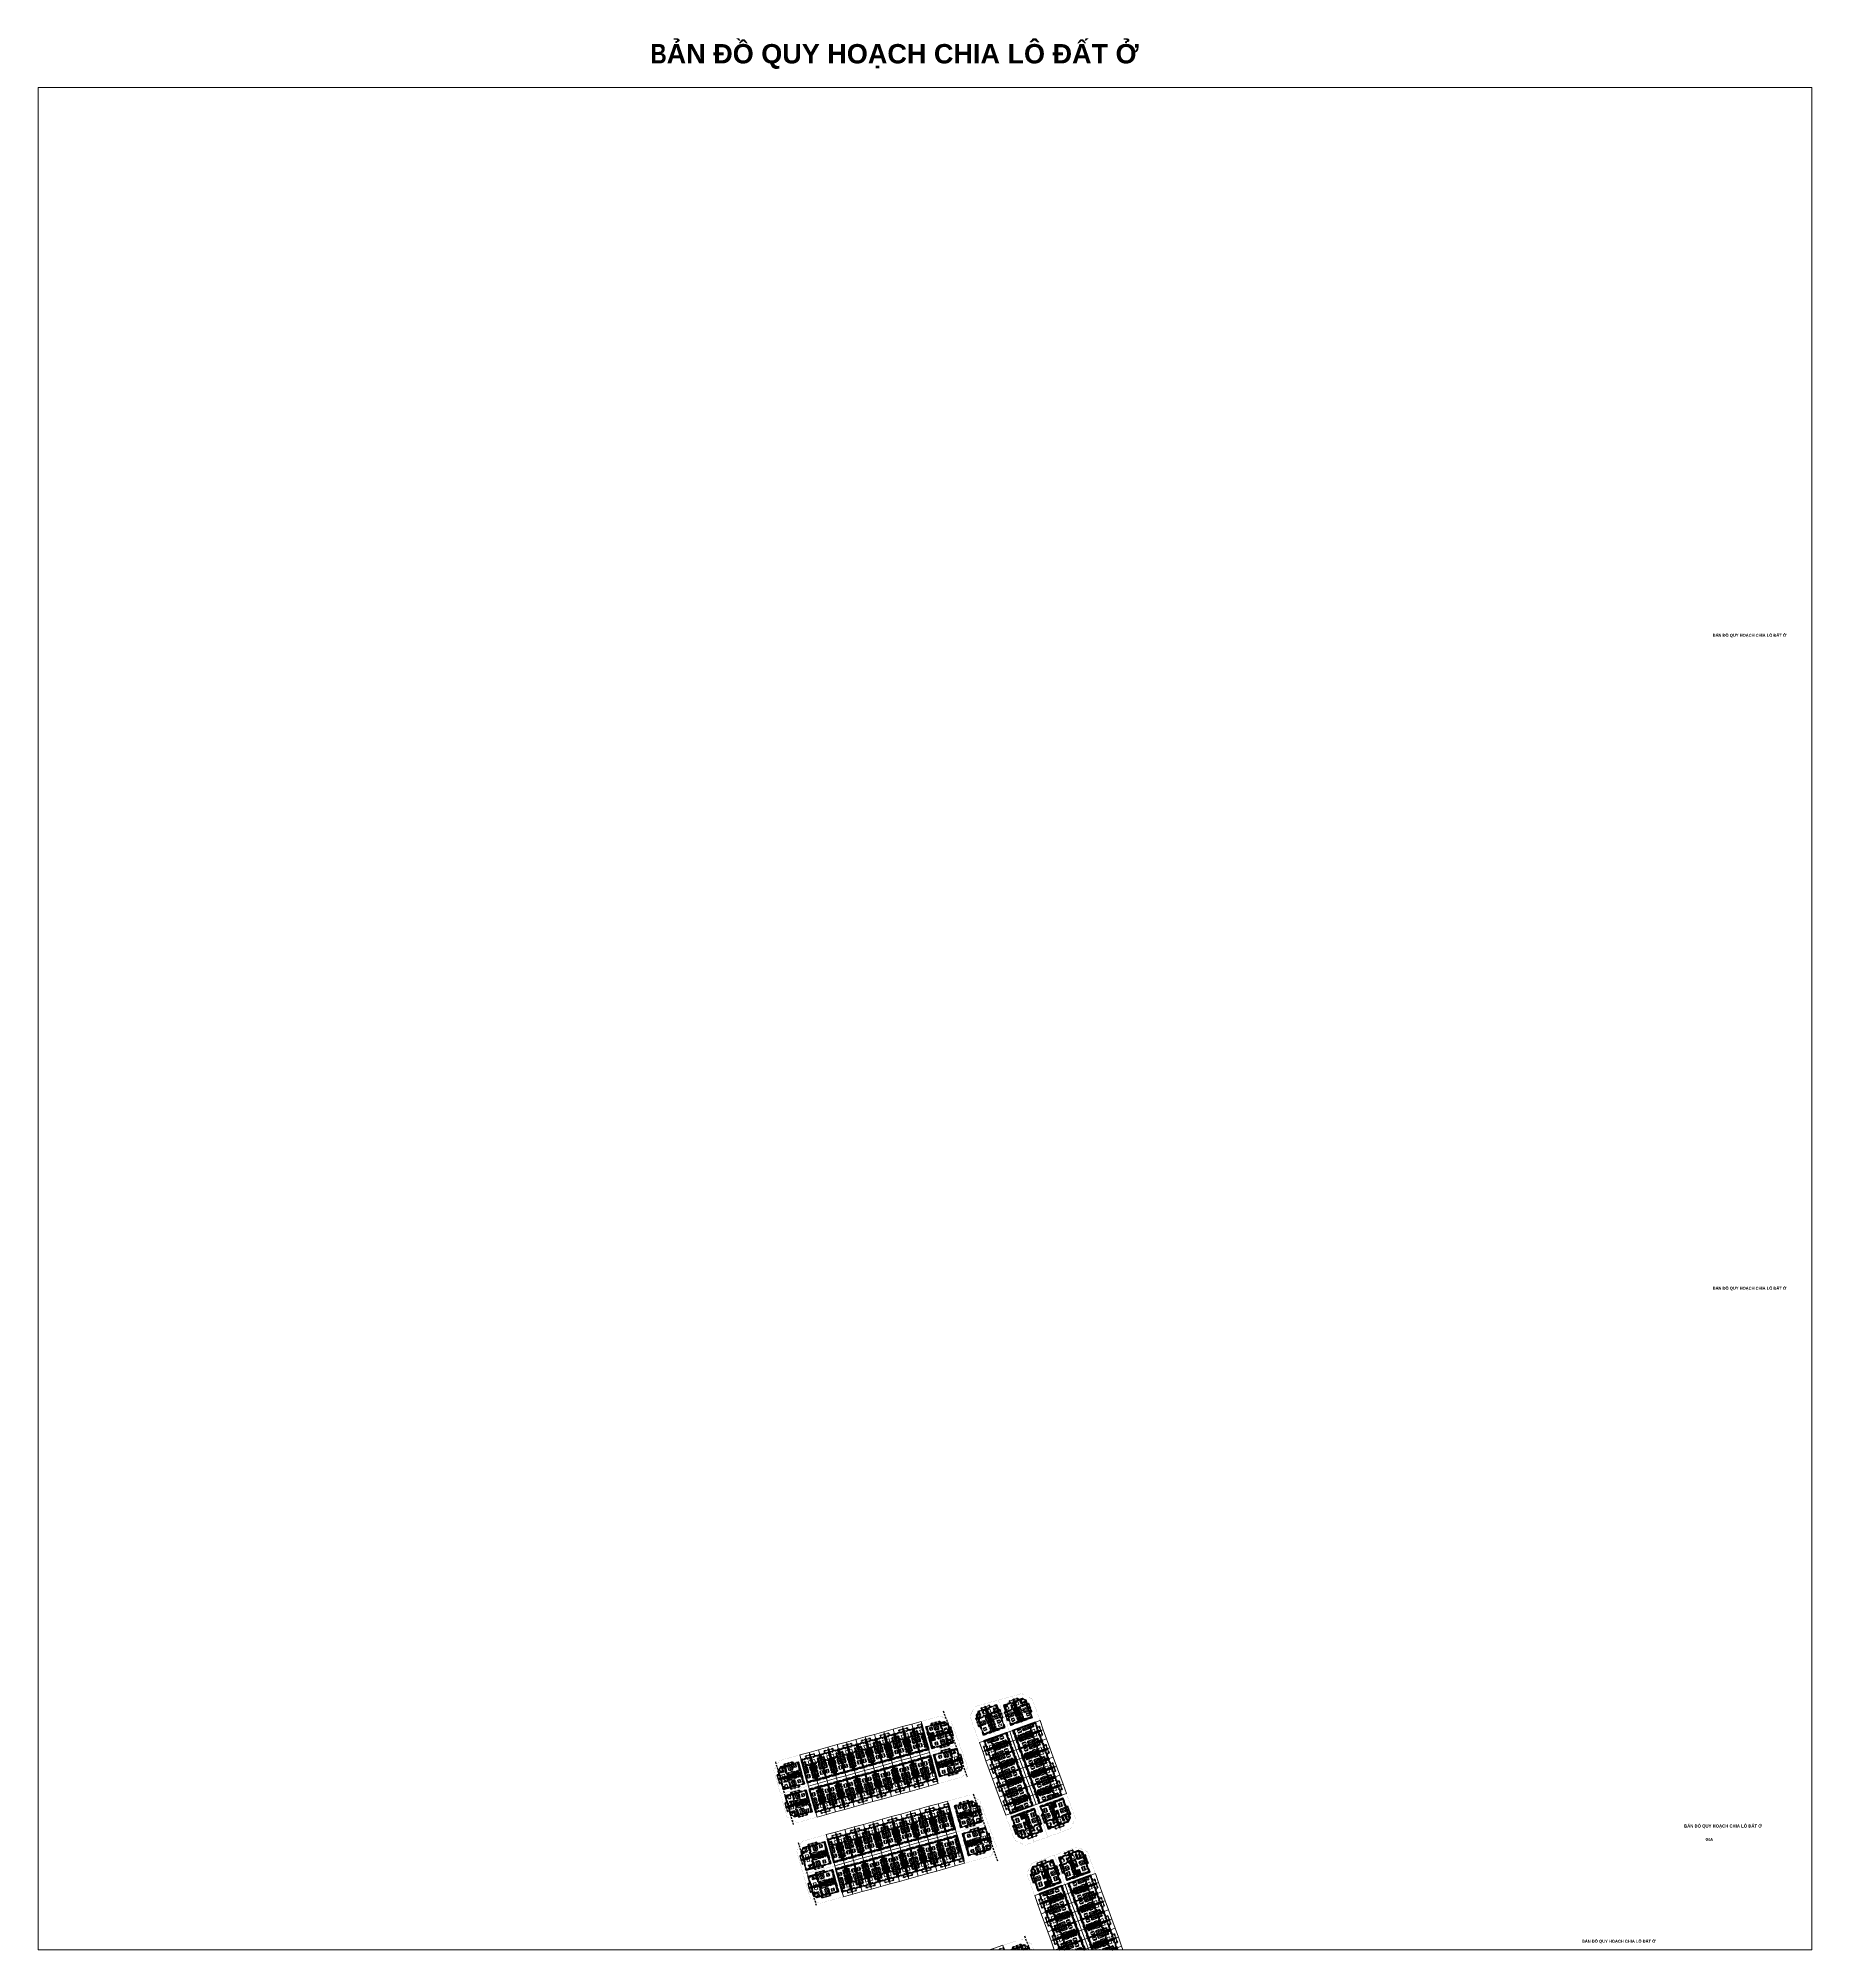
# Paper-space layout 'Layout1' of a CAD drawing. Header units: metres. Extents: x -1330 to -230, y 1447 to 2633.
# The model-space entities are those that its viewports show. They can reach past a viewport. Long polylines and large blocks are cut down to what shows.
import ezdxf
from ezdxf.enums import TextEntityAlignment as Align
from ezdxf.xclip import XClip

# ---------------------------------------------------------------- set-up
doc = ezdxf.new("R2010")
doc.units = ezdxf.units.M
doc.header["$XCLIPFRAME"] = 0
for name, pattern in [('$AUDIT_BAD_LTYPE2', [0]), ('CENTER', [2, 1.25, -0.25, 0.25, -0.25]), ('DASHDOT2', [0.5, 0.25, -0.125, 0, -0.125]), ('HIDDEN', [0.375, 0.25, -0.125]), ('HIDDEN2', [0.1875, 0.125, -0.0625]), ('X-5M-G-MB PHONGNGU$0$HIDDEN2', [0.1875, 0.125, -0.0625]), ('xref-thap C (mb tang 32-2)$0$HIDDEN', [0.375, 0.25, -0.125])]:
    doc.linetypes.add(name, pattern=pattern)
doc.layers.get('0').update_dxf_attribs({"linetype": 'CONTINUOUS'})
doc.layers.get('DEFPOINTS').update_dxf_attribs({"linetype": 'CONTINUOUS'})
doc.layers.add('-AREA', color=2, linetype='CONTINUOUS', plot=False)
for name, color, linetype, lineweight in [('-CENTER', 143, 'CENTER', 13), ('-CONCRETE', 1, 'CONTINUOUS', 35), ('-DIM', 9, 'CONTINUOUS', 13), ('-DOOR', 137, 'CONTINUOUS', 9), ('-FURNITURE', 46, 'CONTINUOUS', 9), ('-HATCH', 8, 'CONTINUOUS', 5), ('-HIDE', 3, 'HIDDEN', 13), ('-KH', 143, 'CONTINUOUS', 13), ('-LINE1', 7, 'CONTINUOUS', 18), ('-LINE2', 252, 'CONTINUOUS', 9), ('-STEEL1', 1, 'CONTINUOUS', 35), ('-TEXT', 7, 'CONTINUOUS', 15), ('-WALL', 4, 'CONTINUOUS', 35), ('TEXT25', 2, 'CONTINUOUS', 13)]:
    doc.layers.add(name, color=color, linetype=linetype, lineweight=lineweight)
for name, color, linetype in [('-HATCH CONCRETE', 54, 'CONTINUOUS'), ('-RANH GIOI LO DAT', 12, 'CONTINUOUS'), ('1-NETMANH', 8, 'CONTINUOUS'), ('APOLIC', 7, 'CONTINUOUS'), ('CX', 96, 'CONTINUOUS'), ('hacth sdd', 8, 'CONTINUOUS'), ('KTEN', 7, 'CONTINUOUS'), ('LoLK', 6, 'CONTINUOUS'), ('RANHGIOI', 2, 'HIDDEN'), ('TIMDUONG', 1, 'CONTINUOUS')]:
    doc.layers.add(name, color=color, linetype=linetype)
doc.styles.add('1', font='arial.ttf')
doc.styles.add('ARIALB', font='', dxfattribs={"width": 0.75})
doc.styles.add('SVN_AVO_thuong', font='')
doc.styles.add('T1', font='', dxfattribs={"height": 200})
doc.styles.add('text', font='')
doc.styles.add('vnavanth', font='', dxfattribs={"width": 0.8})
doc.styles.get('ARIALB').set_extended_font_data('.VnArialH', bold=True)
doc.styles.get('SVN_AVO_thuong').set_extended_font_data('SVN-Avo')
doc.styles.get('T1').set_extended_font_data('VNgeometric Light')
doc.styles.get('text').set_extended_font_data('.VnArial NarrowH')
doc.styles.get('vnavanth').set_extended_font_data('.VnAvantH')

# ---------------------------------------------------------------- blocks, each defined once
blk = doc.blocks.new('*U189')
at = {"linetype": 'X-5M-G-MB PHONGNGU$0$HIDDEN2'}
for points in [[(0, 600), (0, 0), (2182, 0), (2182, 600)], [(2162, 580), (2162, 20), (20, 20), (20, 580)], [(2162, 287), (2162, 313), (20, 313), (20, 287)], [(114, 319), (109, 319), (109, 280), (114, 280)], [(228, 319), (223, 319), (223, 280), (228, 280)], [(342, 319), (337, 319), (337, 280), (342, 280)], [(456, 319), (451, 319), (451, 280), (456, 280)], [(570, 319), (565, 319), (565, 280), (570, 280)], [(684, 319), (679, 319), (679, 280), (684, 280)], [(798, 319), (793, 319), (793, 280), (798, 280)], [(912, 319), (907, 319), (907, 280), (912, 280)], [(1026, 319), (1021, 319), (1021, 280), (1026, 280)], [(1140, 319), (1135, 319), (1135, 280), (1140, 280)], [(1254, 319), (1249, 319), (1249, 280), (1254, 280)], [(1368, 319), (1363, 319), (1363, 280), (1368, 280)], [(1482, 319), (1477, 319), (1477, 280), (1482, 280)], [(1596, 319), (1591, 319), (1591, 280), (1596, 280)], [(1710, 319), (1705, 319), (1705, 280), (1710, 280)], [(1824, 319), (1819, 319), (1819, 280), (1824, 280)], [(1938, 319), (1933, 319), (1933, 280), (1938, 280)], [(2052, 319), (2047, 319), (2047, 280), (2052, 280)]]:
    blk.add_lwpolyline(points, close=True, dxfattribs=at)
for points in [[(122, 313), (122, 515), (100, 515), (100, 313)], [(100, 287), (100, 92), (122, 92), (122, 287)], [(236, 313), (236, 515), (214, 515), (214, 313)], [(214, 287), (214, 92), (236, 92), (236, 287)], [(350, 313), (350, 515), (328, 515), (328, 313)], [(328, 287), (328, 92), (350, 92), (350, 287)], [(464, 313), (464, 515), (442, 515), (442, 313)], [(442, 287), (442, 92), (464, 92), (464, 287)], [(578, 313), (578, 515), (556, 515), (556, 313)], [(556, 287), (556, 92), (578, 92), (578, 287)], [(692, 313), (692, 515), (670, 515), (670, 313)], [(670, 287), (670, 92), (692, 92), (692, 287)], [(806, 313), (806, 515), (784, 515), (784, 313)], [(784, 287), (784, 92), (806, 92), (806, 287)], [(920, 313), (920, 515), (898, 515), (898, 313)], [(898, 287), (898, 92), (920, 92), (920, 287)], [(1034, 313), (1034, 515), (1012, 515), (1012, 313)], [(1012, 287), (1012, 92), (1034, 92), (1034, 287)], [(1148, 313), (1148, 515), (1126, 515), (1126, 313)], [(1126, 287), (1126, 92), (1148, 92), (1148, 287)], [(1262, 313), (1262, 515), (1240, 515), (1240, 313)], [(1240, 287), (1240, 92), (1262, 92), (1262, 287)], [(1376, 313), (1376, 515), (1354, 515), (1354, 313)], [(1354, 287), (1354, 92), (1376, 92), (1376, 287)], [(1490, 313), (1490, 515), (1468, 515), (1468, 313)], [(1468, 287), (1468, 92), (1490, 92), (1490, 287)], [(1604, 313), (1604, 515), (1582, 515), (1582, 313)], [(1582, 287), (1582, 92), (1604, 92), (1604, 287)], [(1718, 313), (1718, 515), (1696, 515), (1696, 313)], [(1696, 287), (1696, 92), (1718, 92), (1718, 287)], [(1832, 313), (1832, 515), (1810, 515), (1810, 313)], [(1810, 287), (1810, 92), (1832, 92), (1832, 287)], [(1946, 313), (1946, 515), (1924, 515), (1924, 313)], [(1924, 287), (1924, 92), (1946, 92), (1946, 287)], [(2060, 313), (2060, 515), (2038, 515), (2038, 313)], [(2038, 287), (2038, 92), (2060, 92), (2060, 287)]]:
    blk.add_lwpolyline(points, dxfattribs=at)
blk = doc.blocks.new('X-5M-DH-2-CORE$0$A$C75E80C28')
at = {"layer": '-LINE2', "linetype": 'Continuous', "ltscale": 2}
for p, q in [((840, -1305), (-840, -1305)), ((-840, -1365), (-840, -1305)), ((840, -1365), (-840, -1365)), ((840, -1395), (-840, -1395)), ((-840, -1395), (-840, -1455)), ((-840, -1455), (-435, -1455)), ((-731, -149), (731, -149)), ((-731, -1305), (-731, -149)), ((-700, -179), (700, -179)), ((-700, -1225), (-700, -179)), ((-700, -1225), (-400, -1225)), ((-557, -112), (-560, -112)), ((-510, -22), (-510, -51)), ((-507, -22), (-510, -22)), ((-510, -109), (-510, -79)), ((-507, -22), (-507, -51)), ((-507, -109), (-507, -79)), ((-456, -57), (-501, -57)), ((-456, -60), (-501, -60)), ((-456, -70), (-501, -70)), ((-456, -73), (-501, -73)), ((-453, -63), (-453, -67)), ((-450, -63), (-450, -67)), ((-435, -1450), (-435, -1460)), ((-435, -1450), (-400, -1450)), ((-435, -1460), (-425, -1460)), ((-435, -1490), (-435, -1500)), ((-435, -1490), (-425, -1490)), ((-435, -1500), (-400, -1500)), ((-433, -1452), (-433, -1458)), ((-433, -1452), (-402, -1452)), ((-433, -1458), (-425, -1458)), ((-433, -1492), (-433, -1498)), ((-433, -1492), (-425, -1492)), ((-433, -1498), (-402, -1498)), ((430, -1406), (-430, -1406)), ((-430, -1406), (-430, -1446)), ((430, -1446), (-430, -1446)), ((425, -1309), (-425, -1309)), ((-425, -1343), (-425, -1309)), ((425, -1343), (-425, -1343)), ((-425, -1458), (-425, -1460)), ((-425, -1490), (-425, -1492)), ((-402, -1452), (-402, -1498)), ((-400, -1305), (-400, -1225)), ((400, -1450), (-400, -1450)), ((-400, -1450), (-400, -1500)), ((0, -1309), (0, -1343)), ((0, -1406), (0, -1446)), ((700, -1225), (400, -1225)), ((400, -1305), (400, -1225)), ((400, -1450), (400, -1500)), ((435, -1450), (400, -1450)), ((435, -1500), (400, -1500)), ((402, -1452), (402, -1498)), ((433, -1452), (402, -1452)), ((433, -1498), (402, -1498)), ((425, -1343), (425, -1309)), ((433, -1458), (425, -1458)), ((425, -1458), (425, -1460)), ((435, -1460), (425, -1460)), ((425, -1490), (425, -1492)), ((435, -1490), (425, -1490)), ((433, -1492), (425, -1492)), ((430, -1406), (430, -1446)), ((433, -1452), (433, -1458)), ((433, -1492), (433, -1498)), ((435, -1450), (435, -1460)), ((840, -1455), (435, -1455)), ((435, -1490), (435, -1500)), ((450, -63), (450, -67)), ((453, -63), (453, -67)), ((456, -57), (501, -57)), ((456, -60), (501, -60)), ((456, -70), (501, -70)), ((456, -73), (501, -73)), ((457, -112), (460, -112)), ((507, -22), (510, -22)), ((507, -22), (507, -51)), ((507, -109), (507, -79)), ((510, -22), (510, -51)), ((510, -109), (510, -79)), ((700, -1225), (700, -179)), ((731, -1305), (731, -149)), ((840, -1365), (840, -1305)), ((840, -1395), (840, -1455))]:
    blk.add_line(p, q, dxfattribs=at)
for points in [[(-450, 0), (-450, -130), (450, -130), (450, 0)], [(-200, -29), (200, -29), (200, -101), (-200, -101)], [(-36, -584), (36, -584), (36, -984), (-36, -984)]]:
    blk.add_lwpolyline(points, close=True, dxfattribs=at)
for points in [[(-780, -789), (-751, -789, 0.41421356), (-750, -788), (-750, -784), (-750, -780, 0.41421356), (-751, -779), (-780, -779, -0.25697758), (-784, -782), (-798, -782, -0.41421356), (-801, -779), (-804, -749, 0.41421356), (-807, -746), (-812, -746), (-812, -784), (-812, -821), (-807, -821, 0.41421356), (-804, -818), (-801, -789, -0.41421356), (-798, -786), (-784, -786, -0.25697758), (-780, -789)], [(780, -789), (751, -789, -0.41421356), (750, -788), (750, -784), (750, -780, -0.41421356), (751, -779), (780, -779, 0.25697758), (784, -782), (798, -782, 0.41421356), (801, -779), (804, -749, -0.41421356), (807, -746), (812, -746), (812, -784), (812, -821), (807, -821, -0.41421356), (804, -818), (801, -789, 0.41421356), (798, -786), (784, -786, 0.25697758), (780, -789)]]:
    blk.add_lwpolyline(points, format="xyb", dxfattribs=at)
for centre, radius, start, end in [((-501, -51), 9.4, 180, 270), ((-501, -79), 9.4, 90, 180), ((-501, -51), 6.2, 180, 270), ((-501, -79), 6.2, 90, 180), ((-456, -63), 6.2, 0, 90), ((-456, -63), 3, 0, 90), ((-456, -67), 6.2, 270, 0), ((-456, -67), 3, 270, 0), ((456, -63), 6.2, 90, 180), ((456, -67), 6.2, 180, 270), ((456, -63), 3, 90, 180), ((456, -67), 3, 180, 270), ((501, -51), 6.2, 270, 0), ((501, -51), 9.4, 270, 0), ((501, -79), 9.4, 0, 90), ((501, -79), 6.2, 0, 90)]:
    blk.add_arc(centre, radius, start, end, dxfattribs=at)
blk = doc.blocks.new('A$C5C575821')
at = {"layer": '-CONCRETE'}
h = blk.add_hatch(color=256, dxfattribs=at)
h.dxf.hatch_style = 1
h.paths.add_polyline_path([(0, 200), (0, 0), (200, 0), (200, 200)])
blk.add_lwpolyline([(0, 0), (200, 0), (200, 200), (0, 200)], close=True, dxfattribs=at)
blk = doc.blocks.new('A$C3F71457E')
at = {"layer": '-CONCRETE'}
blk.add_lwpolyline([(0, -100), (0, 400), (-1500, 400), (-1500, -1400), (0, -1400), (0, -900), (200, -900), (200, -1600), (-1700, -1600), (-1700, 600), (200, 600), (200, -100), (0, -100)], dxfattribs=at)
at = {"layer": '-LINE1'}
blk.add_line((0, -900), (0, -100), dxfattribs=at)
at = {"layer": '-WALL'}
for p in [(-1700, 400), (0, 400), (-1700, -1600), (0, -1600)]:
    blk.add_blockref('A$C5C575821', p, dxfattribs=at)
at = {"color": 2, "rotation": 90}
blk.add_blockref('X-5M-DH-2-CORE$0$A$C75E80C28', (-1500, -500), dxfattribs=at)
blk = doc.blocks.new('A$C18091ED7')
for p, q in [((-83, -267), (-83, -300)), ((-83, -278), (-83, -288)), ((-61, -290), (-83, -290)), ((-63, -265), (-81, -265)), ((-61, -267), (-61, -300)), ((0, -42), (0, 0)), ((61, -267), (61, -300)), ((61, -290), (83, -290)), ((63, -265), (81, -265)), ((83, -267), (83, -300)), ((83, -278), (83, -288)), ((146, -27), (179, -27)), ((146, -27), (146, -30)), ((146, -30), (166, -30)), ((153, -37), (146, -30)), ((152, 0), (152, -27)), ((152, 0), (179, 0)), ((153, -37), (166, -37)), ((153, -40), (153, -37)), ((153, -40), (178, -40)), ((153, -40), (178, -40)), ((153, -40), (153, -42)), ((165, -262), (165, -290)), ((185, -30), (166, -30)), ((178, -37), (166, -37)), ((168, -260), (228, -260)), ((168, -292), (207, -292)), ((185, -30), (178, -37)), ((178, -37), (178, -40)), ((178, -40), (178, -42)), ((179, 0), (179, -27)), ((179, -27), (185, -27)), ((185, -27), (185, -30)), ((231, -274), (231, -262))]:
    blk.add_line(p, q)
for points in [[(230, -219, -0.13740738), (225, -235), (222, -241, -0.23608052), (198, -255, -0.05196082), (-198, -255, -0.23608052), (-222, -241), (-225, -235, -0.13740738), (-230, -219), (-230, -72, -0.19891237), (-226, -63), (-209, -46, -0.19891237), (-200, -42), (0, -42), (200, -42, -0.19891237), (209, -46), (226, -63, -0.19891237), (230, -72)], [(144, -619, -0.21240479), (26, -734, -0.02768532), (-1, -739, -0.02227924), (-26, -734, -0.21240479), (-144, -619, -0.14279573), (-167, -428, -0.09300514), (-128, -309, -0.2564387), (-111, -300), (0, -300), (111, -300, -0.2564387), (128, -309, -0.09300514), (167, -428, -0.14279573)]]:
    blk.add_lwpolyline(points, format="xyb", close=True)
at = {"linetype": 'xref-thap C (mb tang 32-2)$0$HIDDEN', "ltscale": 100}
blk.add_lwpolyline([(61, -669, -0.1990312), (0, -699, -0.1990312), (-61, -669, -0.21892402), (-132, -478, -0.15379146), (-112, -404, -0.23670119), (0, -348, -0.23670119), (112, -404, -0.15379146), (132, -478, -0.21892402)], format="xyb", close=True, dxfattribs=at)
blk.add_circle((166, -78), 13.9)
for centre, radius, start, end in [((-81, -267), 1.98, 90, 180), ((-63, -267), 1.98, 0, 90), ((63, -267), 1.98, 90, 180), ((81, -267), 1.98, 0, 90), ((168, -262), 2.47, 90, 180), ((168, -290), 2.47, 180, 270), ((207, -277), 15.5, 270, 306.465851), ((168, -225), 80.1, 306.465851, 320.312293), ((228, -274), 2.47, 320.312293, 0)]:
    blk.add_arc(centre, radius, start, end)
for points in [[(-156, -259), (-157, -267), (-164, -328), (-169, -385), (-184, -528), (-136, -679), (-50, -735), (-20, -741), (0, -744)], [(156, -259), (157, -267), (164, -328), (169, -385), (184, -528), (136, -679), (50, -735), (20, -741), (0, -744)]]:
    blk.add_open_spline(points, degree=3, knots=[130.61393793, 130.61393793, 130.61393793, 130.61393793, 152.85210909, 311.12935078, 417.70395117, 561.38339275, 697.69263178, 710.81226227, 710.81226227, 710.81226227, 710.81226227])
blk = doc.blocks.new('*U152')
at = {"linetype": '$AUDIT_BAD_LTYPE2'}
for p, q in [((70, 100), (70, 700)), ((90, 700), (90, 100))]:
    blk.add_line(p, q, dxfattribs=at)
for points in [[(0, 0), (50, 0), (50, -40), (60, -40), (60, -100), (0, -100)], [(118, 595), (118, 764), (90, 764), (90, 736), (113, 736), (113, 595)], [(900, 0), (850, 0), (850, -40), (840, -40), (840, -100), (900, -100)]]:
    blk.add_lwpolyline(points, close=True)
for points in [[(50, 700), (90, 700), (90, 800), (50, 800), (50, 700)], [(50, 703), (50, 100)], [(50, 100), (90, 100), (90, 0), (50, 0), (50, 100)]]:
    blk.add_lwpolyline(points)
at = {"linetype": '$AUDIT_BAD_LTYPE2', "ltscale": 0.3}
blk.add_arc((50, 0), 800, 0, 90, dxfattribs=at)
blk = doc.blocks.new('XR.MB.LM123$0$tvi 1')
blk.add_lwpolyline([(29, 0), (29, -1000), (0, -1000), (0, 0)], close=True)
for points in [[(-24, -236), (-39, -252)], [(0, -285), (-39, -252)], [(0, -715), (-39, -748)], [(-24, -764), (-39, -748)], [(0, -256), (-24, -236)], [(0, -744), (-24, -764)], [(29, -50), (52, -81)], [(29, -950), (52, -919)], [(70, -315), (111, -350), (111, -650), (70, -685)], [(89, -446), (89, -360), (71, -345)], [(89, -554), (89, -640), (71, -655)], [(89, -446), (73, -446)], [(89, -554), (73, -554)]]:
    blk.add_lwpolyline(points)
blk.add_arc((-4025, -500), 4099, 354.131088, 5.868912)
blk = doc.blocks.new('*U219')
for points in [[(0, 0), (50, 0), (50, -40), (60, -40), (60, -246), (0, -246)], [(580, 338), (726, 423), (741, 399), (716, 385), (705, 404), (582, 333)], [(1722, 0), (1672, 0), (1672, -40), (1662, -40), (1662, -246), (1722, -246)]]:
    blk.add_lwpolyline(points, close=True)
at = {"ltscale": 0.3}
for points in [[(883, 0, 0.41421356), (50, 833, 0.41421356)], [(883, 0, -0.41421356), (1672, 789, -0.41421356)]]:
    blk.add_lwpolyline(points, format="xyb", dxfattribs=at)
for points in [[(137, 50), (157, 15), (70, -35), (50, 0), (137, 50)], [(688, 368), (137, 50)], [(685, 367), (705, 332), (792, 382), (772, 417), (685, 367)], [(1076, 344), (1056, 310), (969, 360), (989, 394), (1076, 344)], [(1073, 346), (1586, 50)], [(1586, 50), (1566, 15), (1652, -35), (1672, 0), (1586, 50)]]:
    blk.add_lwpolyline(points)
at = {"layer": 'APOLIC', "linetype": '$AUDIT_BAD_LTYPE2'}
for p, q in [((147, 33), (695, 349)), ((705, 332), (157, 15)), ((1056, 310), (1566, 15)), ((1576, 33), (1066, 327))]:
    blk.add_line(p, q, dxfattribs=at)
blk = doc.blocks.new('A$C14986441')
at = {"ltscale": 3}
for p, q in [((-250, 420), (-250, -420)), ((240, 430), (-240, 430)), ((-200, 325), (-200, 87)), ((-191, 66), (-149, 24)), ((170, 355), (-170, 355)), ((-128, 15), (128, 15)), ((149, 24), (191, 66)), ((200, 87), (200, 325)), ((250, -420), (250, 420)), ((-240, -430), (240, -430)), ((-200, -325), (-200, -87)), ((-191, -66), (-149, -24)), ((170, -355), (-170, -355)), ((-128, -15), (128, -15)), ((149, -24), (191, -66)), ((200, -87), (200, -325))]:
    blk.add_line(p, q, dxfattribs=at)
blk.add_lwpolyline([(240, -390), (240, 390, 0.41421356), (210, 420), (-210, 420, 0.41421356), (-240, 390), (-240, -390, 0.41421356), (-210, -420), (210, -420, 0.41421356)], format="xyb", close=True, dxfattribs=at)
for centre, radius in [((-186, 0), 17.5), ((0, 125), 40), ((0, 125), 35), ((185, 0), 17.5), ((0, -125), 40), ((0, -125), 35)]:
    blk.add_circle(centre, radius, dxfattribs=at)
for centre, radius, start, end in [((-240, 420), 10, 90, 180), ((-170, 325), 30, 90, 180), ((-170, 87), 30, 180, 225), ((-128, 45), 30, 225, 270), ((128, 45), 30, 270, 315), ((170, 325), 30, 0, 90), ((170, 87), 30, 315, 0), ((240, 420), 10, 0, 90), ((-240, -420), 10, 180, 270), ((-170, -87), 30, 135, 180), ((-170, -325), 30, 180, 270), ((-128, -45), 30, 90, 135), ((128, -45), 30, 45, 90), ((170, -325), 30, 270, 0), ((170, -87), 30, 0, 45), ((240, -420), 10, 270, 0)]:
    blk.add_arc(centre, radius, start, end, dxfattribs=at)
blk = doc.blocks.new('A$C55AD6C8F')
at = {"ltscale": 3}
for p, q in [((-750, 624), (-750, 1000)), ((-750, 1000), (-704, 1000)), ((-704, 624), (-750, 624)), ((-750, 613), (-750, 18)), ((-704, 613), (-750, 613)), ((-750, 18), (-704, 18)), ((-704, 1000), (-704, 624)), ((-704, 18), (-704, 613)), ((0, 1000), (-695, 1000)), ((-695, 1000), (-695, 0)), ((-695, 0), (0, 0)), ((0, 0), (0, 1000))]:
    blk.add_line(p, q, dxfattribs=at)
at = {"ltscale": 3, "elevation": 0}
for points in [[(-750, 688), (-750, 657), (-790, 657), (-790, 788), (-771, 788), (-771, 688)], [(-750, 549), (-750, 580), (-790, 580), (-790, 449), (-771, 449), (-771, 549)]]:
    blk.add_lwpolyline(points, close=True, dxfattribs=at)
blk = doc.blocks.new('A$C23F441E4')
at = {"ltscale": 3}
blk.add_lwpolyline([(-300, 0), (-300, -510), (300, -510), (300, 0), (-300, 0)], dxfattribs=at)
for points in [[(-290, -10), (-290, -500), (290, -500), (290, -10)], [(-100, -46), (-15, -46), (-15, -56), (-100, -56)]]:
    blk.add_lwpolyline(points, close=True, dxfattribs=at)
for centre, radius in [((-147, -359), 100), ((-147, -359), 97), ((-139, -156), 70), ((-139, -156), 67), ((-147, -359), 2), ((-139, -156), 2), ((37, -48), 6.6), ((147, -359), 100), ((147, -359), 97), ((74, -48), 6.6), ((139, -156), 70), ((139, -156), 67), ((112, -48), 6.6), ((139, -156), 2), ((147, -359), 2), ((160, -48), 6.6)]:
    blk.add_circle(centre, radius, dxfattribs=at)
blk = doc.blocks.new('ghe11asdsdsdsd')
at = {"layer": '-FURNITURE', "ltscale": 5}
for p, q in [((-454, 642), (-454, -60)), ((339, 75), (-348, 74)), ((447, 643), (445, -59)), ((445, -59), (-454, -60))]:
    blk.add_line(p, q, dxfattribs=at)
for centre, radius, start, end in [((-557, 172), 481, 73.628025, 77.674396), ((-330, 640), 103, 97.790878, 180.472019), ((-435, 586), 50, 17.290454, 73.628025), ((-753, 311), 469, 329.602975, 39.827131), ((-1717, 235), 1379, 353.26766, 15.347703), ((14, -3057), 3816, 85.150514, 95.373231), ((-1, -1576), 1730, 79.602949, 100.581417), ((745, 311), 469, 140.038154, 210.26523), ((1709, 233), 1379, 164.519285, 186.600238), ((322, 644), 103, 359.552167, 82.233308), ((428, 586), 50, 106.208374, 162.545945), ((548, 172), 481, 102.162003, 106.208374)]:
    blk.add_arc(centre, radius, start, end, dxfattribs=at)
blk = doc.blocks.new('GHE600')
at = {"layer": '-FURNITURE'}
for p, q in [((269950, 8710), (270650, 8710)), ((269950, 8043), (270650, 8043))]:
    blk.add_line(p, q, dxfattribs=at)
for points in [[(269850, 9526), (270650, 9526), (270650, 7226), (269850, 7226)], [(269950, 9376), (270650, 9376), (270650, 7376), (269950, 7376)], [(270146, 9595), (270146, 10095), (270646, 10095), (270646, 9595)], [(270146, 7158), (270146, 6658), (270646, 6658), (270646, 7158)]]:
    blk.add_lwpolyline(points, close=True, dxfattribs=at)
at = {"layer": '-FURNITURE', "elevation": 0}
for points in [[(270262, 9595), (270262, 9526)], [(270262, 7226), (270262, 7158)], [(271287, 9830), (270646, 9832)], [(270646, 6917), (271287, 6913)], [(272038, 6909), (272634, 6908), (272634, 9823), (272038, 9826)]]:
    blk.add_lwpolyline(points, dxfattribs=at)
at = {"layer": '-FURNITURE'}
for centre, radius in [((270396, 9845), 200), ((270396, 6908), 200), ((270396, 9845), 150), ((270396, 6908), 150)]:
    blk.add_circle(centre, radius, dxfattribs=at)
at = {"layer": '-FURNITURE', "extrusion": (0, 0, -1)}
blk.add_ellipse((271662, 8365), major_axis=(0, 750), ratio=0.58999406, dxfattribs=at)
at = {"layer": '-FURNITURE', "zscale": 0.83397927038413}
for p, xscale, yscale, rotation in [((271659, 10145, 0), 0.83397927038413, 0.83397927038413, 179.9447021404027), ((271659, 6608, 0), -0.8339792703841301, 0.8339792703841301, 0.05529785959737722)]:
    blk.add_blockref('ghe11asdsdsdsd', p, dxfattribs=dict(at, xscale=xscale, yscale=yscale, rotation=rotation))
blk = doc.blocks.new('*U174')
at = {"linetype": '$AUDIT_BAD_LTYPE2'}
for p, q in [((135, 57), (559, 481)), ((573, 467), (149, 42))]:
    blk.add_line(p, q, dxfattribs=at)
for points in [[(0, 0), (50, 0), (50, -40), (60, -40), (60, -199), (0, -199)], [(519, 372), (639, 492), (619, 512), (599, 492), (615, 476), (515, 376)], [(900, 0), (850, 0), (850, -40), (840, -40), (840, -199), (900, -199)]]:
    blk.add_lwpolyline(points, close=True)
for points in [[(121, 71), (149, 42), (78, -28), (50, 0), (121, 71)], [(547, 497), (121, 71)], [(545, 495), (573, 467), (644, 537), (616, 566), (545, 495)]]:
    blk.add_lwpolyline(points)
at = {"linetype": '$AUDIT_BAD_LTYPE2', "ltscale": 0.3}
blk.add_arc((50, 0), 800, 0, 90, dxfattribs=at)
blk = doc.blocks.new('Sink_Cicle')
blk.add_lwpolyline([(17, -50), (-17, -50), (-18, -252), (17, -252)], close=True)
blk.add_circle((0, -300), 17.5)
at = {"layer": 'DEFPOINTS'}
blk.add_line((0, -100), (0, 0), dxfattribs=at)
blk.add_wipeout([(17, -50), (-17, -50), (-18, -252), (17, -252)])
at = {"layer": '-FURNITURE', "linetype": 'Continuous'}
blk.add_ellipse((0, -300), major_axis=(-325, 0), ratio=0.58461538, dxfattribs=at)
blk.add_line((-18, -237), (17, -237))
blk = doc.blocks.new('*U148')
at = {"ltscale": 300}
blk.add_lwpolyline([(0, 0), (900, 0), (900, -600), (0, -600)], close=True, dxfattribs=at)
blk.add_wipeout([(0, 0), (900, 0), (900, -600), (0, -600)], dxfattribs=at)
blk.add_blockref('Sink_Cicle', (450, 0), dxfattribs=at)
blk = doc.blocks.new('A$C18251349')
at = {"layer": '-LINE1'}
for points in [[(900, 4650), (1000, 4650), (1000, 3150), (900, 3150)], [(1000, 2350), (900, 2350), (900, 850), (1000, 850)]]:
    blk.add_lwpolyline(points, close=True, dxfattribs=at)
at = {"layer": '-WALL'}
for p, q in [((0, 5500), (1000, 5500)), ((0, 5500), (0, 5400)), ((0, 5400), (900, 5400)), ((900, 100), (0, 100)), ((0, 100), (0, 0)), ((0, 0), (1000, 0)), ((900, 4650), (900, 5400)), ((900, 4650), (1000, 4650)), ((900, 3150), (1000, 3150)), ((900, 3150), (900, 2350)), ((900, 2350), (1000, 2350)), ((900, 850), (1000, 850)), ((900, 850), (900, 100)), ((1000, 4650), (910, 4650)), ((1000, 4650), (1000, 5500)), ((1000, 3150), (1000, 2350)), ((1000, 850), (1000, 0))]:
    blk.add_line(p, q, dxfattribs=at)
blk = doc.blocks.new('A$C2896516a')
blk.add_lwpolyline([(0, 518), (1900, 518), (1900, 1318), (0, 1318)], close=True)
for points in [[(75, 1386), (525, 1386), (525, 1836), (75, 1836), (75, 1386)], [(75, 450), (525, 450), (525, 0), (75, 0), (75, 450)], [(725, 1386), (1175, 1386), (1175, 1836), (725, 1836), (725, 1386)], [(725, 450), (1175, 450), (1175, 0), (725, 0), (725, 450)], [(1375, 1386), (1825, 1386), (1825, 1836), (1375, 1836), (1375, 1386)], [(1375, 450), (1825, 450), (1825, 0), (1375, 0), (1375, 450)]]:
    blk.add_lwpolyline(points)
blk = doc.blocks.new('*U208')
at = {"ltscale": 300}
blk.add_lwpolyline([(0, 0), (1200, 0), (1200, -600), (0, -600)], close=True, dxfattribs=at)
blk.add_wipeout([(0, 0), (1200, 0), (1200, -600), (0, -600)], dxfattribs=at)
blk.add_blockref('Sink_Cicle', (600, 0), dxfattribs=at)
blk = doc.blocks.new('A$Cbeb9f07c')
for points in [[(242, 68), (242, 75), (72, 76), (72, 68)], [(252, 58), (252, 86), (242, 86), (242, 58)]]:
    blk.add_lwpolyline(points, close=True)
for radius, start, end in [(72, 2.780001, 357.198662), (8.35, 24.824876, 335.153787)]:
    blk.add_arc((72, 72), radius, start, end)
blk = doc.blocks.new('*U18')
at = {"linetype": '$AUDIT_BAD_LTYPE2'}
for p, q in [((70, 100), (70, 600)), ((90, 600), (90, 100))]:
    blk.add_line(p, q, dxfattribs=at)
for points in [[(0, 0), (50, 0), (50, -40), (60, -40), (60, -100), (0, -100)], [(118, 495), (118, 664), (90, 664), (90, 636), (113, 636), (113, 495)], [(800, 0), (750, 0), (750, -40), (740, -40), (740, -100), (800, -100)]]:
    blk.add_lwpolyline(points, close=True)
for points in [[(50, 600), (90, 600), (90, 700), (50, 700), (50, 600)], [(50, 603), (50, 100)], [(50, 100), (90, 100), (90, 0), (50, 0), (50, 100)]]:
    blk.add_lwpolyline(points)
at = {"linetype": '$AUDIT_BAD_LTYPE2', "ltscale": 0.3}
blk.add_arc((50, 0), 700, 0, 90, dxfattribs=at)
blk = doc.blocks.new('G1600')
for p, q in [((137385, -213234), (137070, -213234)), ((137228, -213392), (137228, -213077)), ((137477, -212827), (139077, -212827)), ((139169, -213234), (139484, -213234)), ((139326, -213392), (139326, -213077))]:
    blk.add_line(p, q)
for points in [[(136977, -213484), (136977, -212984), (137477, -212984), (137477, -213484)], [(137617, -213375), (137617, -212999), (138235, -212999), (138235, -213375)], [(138937, -213375), (138937, -212999), (138320, -212999), (138320, -213375)], [(139577, -213484), (139577, -212984), (139077, -212984), (139077, -213484)]]:
    blk.add_lwpolyline(points, close=True)
blk.add_lwpolyline([(137477, -213484), (137477, -211484), (139077, -211484), (139077, -213484), (137477, -213484)])
for centre, radius in [((137228, -213234), 157), ((137228, -213234), 82.4), ((139326, -213234), 157), ((139326, -213234), 82.4)]:
    blk.add_circle(centre, radius)
blk = doc.blocks.new('M15-T2')
at = {"layer": '-HATCH', "true_color": 0x8c8896}
h = blk.add_hatch(color=252, dxfattribs=at)
h.dxf.hatch_style = 1
h.paths.add_polyline_path([(197309, 105939), (196660, 105939), (196660, 103539), (196757, 105770)])
h = blk.add_hatch(color=252, dxfattribs=at)
h.dxf.hatch_style = 1
edge = h.paths.add_edge_path()
edge.add_arc((197109, 106489), 24.6, 0, 360)
at = {"layer": '-DOOR'}
for p, q in [((202208, 109940), (202208, 108540)), ((202308, 109940), (202308, 108540)), ((202408, 109940), (202408, 108540)), ((197620, 98310), (196220, 98311)), ((202210, 105741), (202210, 106641)), ((202310, 105741), (202310, 106641)), ((202410, 105741), (202410, 106641))]:
    blk.add_line(p, q, dxfattribs=at)
at = {"layer": '-FURNITURE'}
blk.add_line((202210, 110440), (197310, 110440), dxfattribs=at)
blk.add_lwpolyline([(202210, 102891), (198829, 102890), (198829, 102490), (202210, 102490)], close=True, dxfattribs=at)
at = {"layer": '-HATCH'}
blk.add_line((197210, 110090), (197210, 109290), dxfattribs=at)
blk.add_lwpolyline([(202410, 104091), (202210, 104091), (202210, 103191), (202410, 103191)], close=True, dxfattribs=at)
at = {"layer": '-KH'}
blk.add_line((198102, 107788, 0), (197734, 107788, 0), dxfattribs=at)
blk.add_lwpolyline([(197723, 107906), (198114, 107906), (197918, 107788)], close=True, dxfattribs=at)
at = {"layer": '-KH', "linetype": 'HIDDEN2', "ltscale": 5}
for points in [[(196110, 104563), (196110, 102989), (197859, 102989), (197859, 106489), (196110, 106489), (196110, 104614)], [(197109, 103489), (197359, 102989), (197109, 102490)]]:
    blk.add_lwpolyline(points, dxfattribs=at)
at = {"layer": '-KH'}
blk.add_circle((197109, 106489), 24.6, dxfattribs=at)
blk.add_solid([(197918, 107788, 0), (197918, 107906, 0), (197723, 107906, 0), (197918, 107788, 0)], dxfattribs=at)
at = {"layer": '-LINE1', "lineweight": 18}
for p, q in [((196610, 105989), (195610, 106990)), ((196610, 105989), (195610, 105989)), ((196610, 105739), (195610, 105739)), ((196610, 105489), (195610, 105489)), ((196610, 105239), (195610, 105239)), ((196610, 104989), (195610, 104989)), ((196610, 104739), (195610, 104739)), ((196610, 104489), (195610, 104489)), ((196610, 104239), (195610, 104239)), ((196610, 103989), (195610, 103989)), ((196610, 103739), (195610, 103739)), ((196610, 103489), (195610, 103489))]:
    blk.add_line(p, q, dxfattribs=at)
at = {"layer": '-LINE1'}
for p, q in [((196610, 106989), (196610, 105989)), ((196860, 105989), (196860, 106989)), ((196860, 106989), (196860, 105989)), ((197109, 105989), (197109, 106989)), ((197109, 106989), (197109, 105989)), ((196610, 103489), (195610, 102912)), ((195610, 102489), (197359, 102489)), ((196610, 103489), (196032, 102489)), ((196610, 103489), (196610, 105989)), ((196610, 105989), (197359, 105989)), ((196610, 103489), (197359, 103489)), ((196610, 102489), (196610, 103489)), ((196660, 103539), (196660, 105939)), ((196660, 105939), (197309, 105939)), ((196660, 103539), (197309, 103539)), ((196860, 103489), (196860, 102489)), ((196860, 102489), (196860, 103489)), ((197109, 103489), (197109, 102489)), ((197109, 102489), (197109, 103489)), ((197309, 103539), (197309, 105939)), ((197359, 103539), (197359, 105989)), ((197359, 102489), (197359, 103539)), ((197359, 103489), (197359, 102489))]:
    blk.add_line(p, q, dxfattribs=at)
at = {"layer": '-RANH GIOI LO DAT', "linetype": 'HIDDEN', "ltscale": 10, "const_width": 50}
blk.add_lwpolyline([(201411, 95934), (206410, 101050), (206410, 113240), (195410, 113240), (195410, 95794)], close=True, dxfattribs=at)
at = {"layer": '-WALL'}
for p, q in [((195410, 111240), (196429, 111240)), ((195610, 109190), (195610, 111040)), ((195610, 111040), (196429, 111040)), ((195610, 102489), (195610, 106990)), ((196429, 111040), (196429, 111240)), ((197029, 111240), (198960, 111240)), ((197029, 111040), (197029, 111240)), ((197029, 111040), (197210, 111040)), ((197210, 110090), (197210, 111040)), ((197210, 109190), (197210, 109290)), ((197310, 109290), (197210, 109290)), ((197310, 110090), (197310, 111040)), ((197310, 111040), (198960, 111040)), ((197310, 109190), (197310, 109290)), ((198960, 111040), (198960, 111240)), ((200258, 111240), (202410, 111240)), ((200559, 111040), (200559, 111240)), ((200559, 111040), (202210, 111040)), ((202207, 108540), (202210, 106641)), ((202207, 108540), (202406, 108540)), ((202210, 111040), (202208, 109940)), ((202208, 109940), (202408, 109940)), ((202406, 108540), (202410, 106641)), ((202410, 111240), (202408, 109940)), ((195510, 102390), (197610, 102390)), ((195610, 102490), (197610, 102490)), ((196188, 98310), (196188, 98510)), ((197610, 102490), (197610, 102390)), ((198510, 102490), (202210, 102490)), ((198510, 102490), (198510, 102390)), ((198510, 102390), (202210, 102390)), ((199392, 98310), (200235, 98310)), ((199710, 102390), (199710, 101690)), ((199710, 100890), (199710, 98505)), ((199810, 102390), (199810, 101690)), ((199810, 100890), (199810, 98505)), ((202410, 106641), (202210, 106641)), ((202210, 104091), (202210, 105741)), ((202410, 105741), (202210, 105741)), ((202210, 104091, 0), (202410, 104091, 0)), ((202210, 103191), (202210, 102490)), ((202210, 103191, 0), (202410, 103191, 0)), ((202210, 102390), (202210, 100621)), ((202410, 104091), (202410, 105741)), ((202410, 103191), (202410, 100539))]:
    blk.add_line(p, q, dxfattribs=at)
at = {"layer": '-DOOR'}
for name, p, xscale, rotation in [('GHE600', (208749, 376758), -1, 90), ('*U152', (197610, 102390), -0.9999999999999999, 180)]:
    blk.add_blockref(name, p, dxfattribs=dict(at, xscale=xscale, rotation=rotation))
at = {"layer": '-DOOR', "xscale": 0.8130081300813017, "yscale": 0.8130081300813017, "zscale": 0.8130081300813017}
blk.add_blockref('*U219', (196188, 98510), dxfattribs=at)
at = {"layer": '-DOOR', "rotation": 90}
blk.add_blockref('*U174', (202210, 103191, 0), dxfattribs=at)
at = {"layer": '-FURNITURE', "xscale": -1, "rotation": 90}
for name, p in [('A$C18091ED7', (195568, 110473)), ('A$C14986441', (199460, 110737))]:
    blk.add_blockref(name, p, dxfattribs=at)
at = {"layer": '-FURNITURE'}
for name, p, rotation in [('A$C55AD6C8F', (198310, 111040), 90), ('A$C23F441E4', (201364, 110472), 180)]:
    blk.add_blockref(name, p, dxfattribs=dict(at, rotation=rotation))
at = {"layer": '-FURNITURE', "extrusion": (0, 0, -1), "xscale": -0.9166666666659739, "yscale": 0.9166666666659739, "zscale": -0.9166666666659739}
blk.add_blockref('*U189', (-195510, 101840), dxfattribs=at)
at = {"layer": '-FURNITURE', "extrusion": (0, 0, -1), "rotation": 179.9963102775916}
blk.add_blockref('XR.MB.LM123$0$tvi 1', (-199599, 99757), dxfattribs=at)
at = {"layer": '-FURNITURE', "extrusion": (0, 0, -1), "xscale": -0.9999999999999996, "rotation": 90.00368972240828}
blk.add_blockref('XR.MB.LM123$0$tvi 1', (-200787, 102689), dxfattribs=at)
at = {"layer": '-WALL', "xscale": -0.9999999999999999, "rotation": 180}
blk.add_blockref('A$C3F71457E', (197110, 107590), dxfattribs=at)
at = {"layer": '-WALL', "xscale": -1}
blk.add_blockref('A$C5C575821', (202410, 111040), dxfattribs=at)
at = {"layer": '-WALL'}
blk.add_blockref('A$C18251349', (202410, 102290), dxfattribs=at)
at = {"layer": '-TEXT', "color": 2, "style": 'vnavanth'}
for s, p in [('wc2A', (196039, 110286)), ('p.ngñ 1', (197768, 100484)), ('p.kh¸ch', (199707, 103674, 0))]:
    blk.add_text(s, height=200, rotation=0.000001, dxfattribs=at).set_placement(p)
at = {"layer": '-TEXT', "style": '1', "width": 0.75}
blk.add_text('+3.900', height=180, rotation=0.000001, dxfattribs=at).set_placement((197652, 107976, 0))
at = {"layer": '-TEXT', "style": 'T1'}
for s, p in [('13', (195914, 104305)), ('15', (195914, 103805)), ('17', (195914, 103305)), ('5', (195991, 105805)), ('7', (195991, 105305)), ('9', (195995, 104805)), ('19', (196380, 102824)), ('3', (196455, 106547)), ('21', (196945, 102824)), ('1', (196984, 106547)), ('23', (197418, 102824))]:
    blk.add_text(s, height=100, rotation=0.000001, dxfattribs=at).set_placement(p)
at = {"layer": 'TEXT25'}
for s, height, rotation, style, p in [('3M2', 150, 0.000001, 'T1', (196313, 110013)), ('17M2', 150, 0.000001, 'T1', (198053, 100171)), ('22M2', 150, 0.000001, 'T1', (200168, 103446, 0)), ('LÔ GIA', 200, 270.000005, 'SVN_AVO_thuong', (202833, 105755))]:
    blk.add_text(s, height=height, rotation=rotation, dxfattribs=dict(at, style=style)).set_placement(p)
at = {"layer": '-FURNITURE', "extrusion": (0, 0, -1), "xscale": -0.9999999999999996, "zscale": -0.9999999999999996, "rotation": 270}
blk.add_blockref('*U148', (-195610, 109190), dxfattribs=at)
at = {"layer": '-CONCRETE'}
for centre, radius in [((195653, 110991, 0), 13), ((195653, 110949, 0), 13), ((195653, 110911, 0), 13), ((195744, 110960, 0), 55), ((195864, 110960, 0), 55)]:
    blk.add_circle(centre, radius, dxfattribs=at)
at = {"layer": '-DOOR'}
for points in [[(197029, 111240), (196429, 111240), (196429, 111040), (197029, 111040)], [(200559, 111240), (198960, 111240), (198960, 111040), (200559, 111040)]]:
    blk.add_lwpolyline(points, close=True, dxfattribs=at)
for points in [[(196429, 111140), (197029, 111140)], [(198960, 111140), (200559, 111140)]]:
    blk.add_lwpolyline(points, dxfattribs=at)
at = {"layer": '-HATCH'}
blk.add_line((197210, 109290), (197210, 110090), dxfattribs=at)
at = {"layer": '-WALL'}
for p, q in [((195940, 110890), (195610, 110890)), ((196010, 110820), (195610, 110820)), ((195940, 110890), (195940, 111040)), ((196010, 110820), (196010, 111040)), ((197210, 110090), (197310, 110090)), ((197210, 109290), (197310, 109290))]:
    blk.add_line(p, q, dxfattribs=at)
at = {"layer": '-DOOR', "rotation": 90}
blk.add_blockref('*U18', (197210, 109290), dxfattribs=at)
at = {"layer": '-FURNITURE', "xscale": -1}
blk.add_blockref('A$C2896516a', (201718, 107636), dxfattribs=at)
at = {"layer": '-WALL', "xscale": -1}
blk.add_blockref('A$C5C575821', (195610, 111040), dxfattribs=at)
at = {"layer": 'TEXT25'}
for s, height, style, p in [('P.BẾP - ĂN', 200, 'SVN_AVO_thuong', (198107, 109124)), ('19,5M2', 150, 'T1', (198517, 108801))]:
    blk.add_text(s, height=height, rotation=0.000001, dxfattribs=dict(at, style=style)).set_placement(p)
at = {"layer": '-FURNITURE', "extrusion": (0, 0, -1), "xscale": -1, "zscale": -1}
blk.add_blockref('*U208', (-199810, 102390), dxfattribs=at)
at = {"layer": '-DOOR'}
for points in [[(199392, 98510), (198592, 98510), (198592, 98310), (199392, 98310)], [(200690, 99062), (201668, 100064), (201811, 99924), (200833, 98922)]]:
    blk.add_lwpolyline(points, close=True, dxfattribs=at)
for points in [[(199392, 98410), (198592, 98410)], [(199810, 101690), (199810, 100890)], [(200762, 98992), (201740, 99994)]]:
    blk.add_lwpolyline(points, dxfattribs=at)
at = {"layer": '-FURNITURE'}
for points in [[(199710, 100890), (199310, 100890), (199310, 98507)], [(201667, 100065), (201383, 100343), (199810, 100343)], [(201184, 100343), (200702, 99986)], [(202060, 102390), (202210, 101890)], [(202060, 101890), (202210, 102390)]]:
    blk.add_lwpolyline(points, dxfattribs=at)
blk.add_arc((201184, 100343), 600, 180.000001, 216.550027, dxfattribs=at)
at = {"layer": '-LINE1'}
for points in [[(195410, 98310), (195410, 97113)], [(195510, 97386), (195510, 98084)], [(195510, 97386), (195510, 98084)], [(197659, 97113), (195961, 97110)], [(195990, 97210), (197659, 97213)], [(198109, 97413), (198109, 98110)], [(198209, 98110), (198209, 97413)]]:
    blk.add_lwpolyline(points, dxfattribs=at)
at = {"layer": '-WALL'}
for p, q in [((195410, 111240), (195410, 98510)), ((195410, 97113), (195410, 98310)), ((195510, 98084), (195410, 98084)), ((195410, 97386), (195510, 97386)), ((195961, 97113), (195410, 97113)), ((195441, 98310), (196188, 98310)), ((195510, 102390), (195510, 98400)), ((195510, 98510), (196188, 98510)), ((195510, 98084), (195510, 98310)), ((195510, 97213), (195510, 97386)), ((195510, 97213), (195990, 97213)), ((195990, 97213), (195990, 97113)), ((197588, 98511), (198592, 98511)), ((197588, 98310), (197588, 98510)), ((197588, 98310), (198109, 98310)), ((197659, 97113), (197659, 97213)), ((197659, 97213), (198109, 97213)), ((198209, 97113), (197659, 97113)), ((198109, 98110), (198109, 98310)), ((198109, 98110), (198209, 98110)), ((198209, 97413), (198109, 97413)), ((198109, 97213), (198109, 97413)), ((198209, 98110), (198209, 98310)), ((198209, 97113), (198209, 98310)), ((198209, 98310), (198592, 98310)), ((198209, 97113), (198209, 97413)), ((198592, 98310), (198592, 98510)), ((199392, 98310), (199392, 98510)), ((199392, 98508), (200149, 98508)), ((200689, 99064), (200143, 98505)), ((200229, 98310), (200832, 98927)), ((200832, 98924), (200689, 99064))]:
    blk.add_line(p, q, dxfattribs=at)
for points in [[(196610, 104729), (196133, 104610), (196133, 104509), (196040, 104680), (196040, 104586), (195560, 104466)], [(196610, 104574), (196133, 104455), (196133, 104353), (196040, 104525), (196040, 104431), (195560, 104311)], [(199810, 101690), (199710, 101690)], [(199810, 100890), (199710, 100890)], [(202410, 100539), (201810, 99925), (201667, 100065), (202210, 100621)], [(201960, 102390), (201960, 101790), (202210, 101790)], [(202060, 102390), (202060, 101890), (202210, 101890)]]:
    blk.add_lwpolyline(points, dxfattribs=at)
at = {"layer": '-DOOR', "xscale": -1, "rotation": 270}
blk.add_blockref('*U18', (199810, 100890), dxfattribs=at)
at = {"layer": '-FURNITURE', "xscale": -1, "rotation": 270}
blk.add_blockref('G1600', (408994, -38187), dxfattribs=at)
at = {"layer": '-FURNITURE', "xscale": -1}
blk.add_blockref('A$Cbeb9f07c', (200062, 99571), dxfattribs=at)
at = {"layer": '-FURNITURE'}
blk.add_blockref('A$C18091ED7', (201493, 102432), dxfattribs=at)
at = {"layer": '-WALL', "xscale": -1}
for p in [(202410, 106990), (195610, 102290), (195610, 98310), (200229, 98310), (202410, 102290), (202410, 100539)]:
    blk.add_blockref('A$C5C575821', p, dxfattribs=at)
at = {"layer": '-TEXT', "color": 2, "style": 'vnavanth'}
blk.add_text('wc1', height=200, rotation=0.000001, dxfattribs=at).set_placement((200699, 101344))
at = {"layer": 'TEXT25'}
for s, height, rotation, style, p in [('LÔ GIA', 200, 358.667223, 'SVN_AVO_thuong', (196518, 97629)), ('6,5M2', 150, 0.000001, 'T1', (200848, 101071))]:
    blk.add_text(s, height=height, rotation=rotation, dxfattribs=dict(at, style=style)).set_placement(p)
blk = doc.blocks.new('*U220')
for points in [[(0, 0), (50, 0), (50, -40), (60, -40), (60, -246), (0, -246)], [(579, 338), (726, 423), (740, 399), (716, 384), (705, 404), (582, 333)], [(1722, 0), (1672, 0), (1672, -40), (1662, -40), (1662, -246), (1722, -246)]]:
    blk.add_lwpolyline(points, close=True)
at = {"ltscale": 0.3}
for points in [[(883, 0, 0.41421356), (50, 833, 0.41421356)], [(883, 0, -0.41421356), (1672, 789, -0.41421356)]]:
    blk.add_lwpolyline(points, format="xyb", dxfattribs=at)
for points in [[(137, 50), (157, 15), (70, -35), (50, 0), (137, 50)], [(687, 368), (137, 50)], [(685, 367), (705, 332), (792, 382), (772, 417), (685, 367)], [(1075, 344), (1055, 310), (969, 360), (989, 394), (1075, 344)], [(1073, 346), (1585, 50)], [(1585, 50), (1565, 15), (1652, -35), (1672, 0), (1585, 50)]]:
    blk.add_lwpolyline(points)
at = {"layer": 'APOLIC', "linetype": '$AUDIT_BAD_LTYPE2'}
for p, q in [((147, 33), (695, 349)), ((705, 332), (157, 15)), ((1055, 310), (1565, 15)), ((1575, 33), (1065, 327))]:
    blk.add_line(p, q, dxfattribs=at)
blk = doc.blocks.new('*U221')
at = {"linetype": 'X-5M-G-MB PHONGNGU$0$HIDDEN2'}
for points in [[(0, 600), (0, 0), (1778, 0), (1778, 600)], [(1758, 580), (1758, 20), (20, 20), (20, 580)], [(1758, 287), (1758, 313), (20, 313), (20, 287)], [(114, 319), (109, 319), (109, 280), (114, 280)], [(228, 319), (223, 319), (223, 280), (228, 280)], [(342, 319), (337, 319), (337, 280), (342, 280)], [(456, 319), (451, 319), (451, 280), (456, 280)], [(570, 319), (565, 319), (565, 280), (570, 280)], [(684, 319), (679, 319), (679, 280), (684, 280)], [(798, 319), (793, 319), (793, 280), (798, 280)], [(912, 319), (907, 319), (907, 280), (912, 280)], [(1026, 319), (1021, 319), (1021, 280), (1026, 280)], [(1140, 319), (1135, 319), (1135, 280), (1140, 280)], [(1254, 319), (1249, 319), (1249, 280), (1254, 280)], [(1368, 319), (1363, 319), (1363, 280), (1368, 280)], [(1482, 319), (1477, 319), (1477, 280), (1482, 280)], [(1596, 319), (1591, 319), (1591, 280), (1596, 280)], [(1710, 319), (1705, 319), (1705, 280), (1710, 280)]]:
    blk.add_lwpolyline(points, close=True, dxfattribs=at)
for points in [[(122, 313), (122, 515), (100, 515), (100, 313)], [(100, 287), (100, 92), (122, 92), (122, 287)], [(236, 313), (236, 515), (214, 515), (214, 313)], [(214, 287), (214, 92), (236, 92), (236, 287)], [(350, 313), (350, 515), (328, 515), (328, 313)], [(328, 287), (328, 92), (350, 92), (350, 287)], [(464, 313), (464, 515), (442, 515), (442, 313)], [(442, 287), (442, 92), (464, 92), (464, 287)], [(578, 313), (578, 515), (556, 515), (556, 313)], [(556, 287), (556, 92), (578, 92), (578, 287)], [(692, 313), (692, 515), (670, 515), (670, 313)], [(670, 287), (670, 92), (692, 92), (692, 287)], [(806, 313), (806, 515), (784, 515), (784, 313)], [(784, 287), (784, 92), (806, 92), (806, 287)], [(920, 313), (920, 515), (898, 515), (898, 313)], [(898, 287), (898, 92), (920, 92), (920, 287)], [(1034, 313), (1034, 515), (1012, 515), (1012, 313)], [(1012, 287), (1012, 92), (1034, 92), (1034, 287)], [(1148, 313), (1148, 515), (1126, 515), (1126, 313)], [(1126, 287), (1126, 92), (1148, 92), (1148, 287)], [(1262, 313), (1262, 515), (1240, 515), (1240, 313)], [(1240, 287), (1240, 92), (1262, 92), (1262, 287)], [(1376, 313), (1376, 515), (1354, 515), (1354, 313)], [(1354, 287), (1354, 92), (1376, 92), (1376, 287)], [(1490, 313), (1490, 515), (1468, 515), (1468, 313)], [(1468, 287), (1468, 92), (1490, 92), (1490, 287)], [(1604, 313), (1604, 515), (1582, 515), (1582, 313)], [(1582, 287), (1582, 92), (1604, 92), (1604, 287)], [(1718, 313), (1718, 515), (1696, 515), (1696, 313)], [(1696, 287), (1696, 92), (1718, 92), (1718, 287)]]:
    blk.add_lwpolyline(points, dxfattribs=at)
blk = doc.blocks.new('A$C7D524948')
at = {"layer": '-FURNITURE'}
for points in [[(-343, 328, 0.02267141), (-350, 124, 0.01212165), (-346, 57, 0.40550822), (-279, 0), (0, 0)], [(0, 825, 0.02374929), (-77, 820, 0.11103963), (-175, 786, 0.08516817), (-235, 733, 0.08855015), (-282, 649, 0.02790636), (-316, 526, 0.02834164), (-340, 373, 0.04711987), (-341, 283, 0.51352747), (-285, 300, 0.0595776), (-243, 414, -0.03446512), (-213, 507, -0.05927668), (-183, 564, -0.1661461), (-133, 600, -0.05256413), (-76, 612, -0.02855402), (0, 615, -3.54333521)], [(-1, 774, 0.10558377), (-138, 751, 0.08397585), (-176, 728, 0.14930202), (-241, 626, 0.02490855), (-289, 424, 0.02643888), (-307, 278, -0.88633305)], [(-1, 774, -0.10558377), (137, 751, -0.08397585), (175, 728, -0.14930202), (240, 626, -0.02490855), (288, 424, -0.02643888), (305, 278, 0.88633305)], [(0, 825, -0.02374929), (77, 820, -0.11103963), (175, 786, -0.08516817), (235, 733, -0.08855015), (282, 649, -0.02790636), (316, 526, -0.02834164), (340, 373, -0.04711987), (341, 283, -0.51352747), (285, 300, -0.0595776), (243, 414, 0.03446512), (213, 507, 0.05927668), (183, 564, 0.1661461), (133, 600, 0.05256413), (76, 612, 0.02855402), (0, 615, 3.54333521)], [(343, 328, -0.02267141), (350, 124, -0.01212165), (346, 57, -0.40550822), (279, 0), (0, 0)]]:
    blk.add_lwpolyline(points, format="xyb", dxfattribs=at)
blk = doc.blocks.new('*U210')
at = {"linetype": '$AUDIT_BAD_LTYPE2'}
for p, q in [((135, 57), (559, 481)), ((573, 467), (149, 42))]:
    blk.add_line(p, q, dxfattribs=at)
for points in [[(0, 0), (50, 0), (50, -40), (60, -40), (60, -100), (0, -100)], [(519, 372), (639, 492), (619, 512), (599, 492), (615, 476), (515, 376)], [(900, 0), (850, 0), (850, -40), (840, -40), (840, -100), (900, -100)]]:
    blk.add_lwpolyline(points, close=True)
for points in [[(121, 71), (149, 42), (78, -28), (50, 0), (121, 71)], [(547, 497), (121, 71)], [(545, 495), (573, 467), (644, 537), (616, 566), (545, 495)]]:
    blk.add_lwpolyline(points)
at = {"linetype": '$AUDIT_BAD_LTYPE2', "ltscale": 0.3}
blk.add_arc((50, 0), 800, 0, 90, dxfattribs=at)
blk = doc.blocks.new('shower')
for points in [[(180929, -32327), (180902, -32327), (180902, -32316), (180929, -32316)], [(180919, -32316), (180912, -32316), (180912, -32147), (180919, -32147)]]:
    blk.add_lwpolyline(points, close=True)
for radius, start, end in [(72, 272.79067, 267.20933), (8.35, 294.835545, 245.164455)]:
    blk.add_arc((180916, -32147), radius, start, end)
blk = doc.blocks.new('M10-T2')
at = {"layer": '-HATCH', "true_color": 0x8c8896}
h = blk.add_hatch(color=252, dxfattribs=at)
h.dxf.hatch_style = 1
h.paths.add_polyline_path([(202863, -357938), (203513, -357938), (203513, -360338), (203392, -358141)])
h = blk.add_hatch(color=252, dxfattribs=at)
h.dxf.hatch_style = 1
edge = h.paths.add_edge_path()
edge.add_arc((203063, -357388), 24.6, 0, 360)
at = {"layer": '-CONCRETE'}
for centre, radius in [((204325, -361568, 0), 55), ((204446, -361568, 0), 55), ((204537, -361537, 0), 13), ((204537, -361579, 0), 13), ((204537, -361617, 0), 13)]:
    blk.add_circle(centre, radius, dxfattribs=at)
at = {"layer": '-DOOR'}
for p, q in [((197763, -353638), (197763, -355638)), ((197864, -353638), (197863, -355638)), ((197963, -353638), (197963, -355638)), ((199413, -352638), (201013, -352638)), ((201013, -352738), (199413, -352738)), ((199413, -352738), (201013, -352738)), ((199413, -352838), (201013, -352838)), ((197863, -357408), (197863, -358308))]:
    blk.add_line(p, q, dxfattribs=at)
for points in [[(201013, -352838), (199413, -352838), (199413, -352638), (201013, -352638)], [(197763, -358308), (197963, -358308), (197963, -357408), (197763, -357408)]]:
    blk.add_lwpolyline(points, close=True, dxfattribs=at)
at = {"layer": '-FURNITURE'}
for q in [(197963, -353438), (201813, -352838)]:
    blk.add_line((201813, -353438), q, dxfattribs=at)
for points in [[(203963, -354688), (204563, -354688), (204563, -353738), (203963, -353738)], [(200764, -360987), (199062, -360987), (199062, -361387), (200764, -361387)], [(199963, -362552), (200363, -362552), (200363, -363975), (199963, -363975)], [(202263, -364343), (201863, -364343), (201863, -362743), (202263, -362743)]]:
    blk.add_lwpolyline(points, close=True, dxfattribs=at)
at = {"layer": '-HATCH'}
blk.add_line((202563, -363638), (203363, -363638), dxfattribs=at)
blk.add_lwpolyline([(202863, -357938), (203513, -357938), (203513, -360338), (203392, -358141), (202863, -357938)], dxfattribs=at)
at = {"layer": '-KH', "linetype": 'HIDDEN2', "ltscale": 5}
blk.add_lwpolyline([(202313, -360888), (204063, -360888), (204063, -357388), (202313, -357388)], close=True, dxfattribs=at)
blk.add_lwpolyline([(203063, -360388), (202813, -360888), (203063, -361388)], dxfattribs=at)
at = {"layer": '-KH'}
blk.add_circle((203063, -357388), 24.6, dxfattribs=at)
at = {"layer": '-LINE1'}
for p, q in [((203563, -357888), (202813, -357888)), ((202813, -361388), (202813, -360388)), ((203563, -360388), (202813, -360388)), ((204563, -360388), (202902, -360388)), ((203063, -356888), (203063, -357888)), ((203063, -357888), (204563, -357888)), ((203063, -361388), (203063, -360388)), ((203313, -356888), (203313, -357888)), ((203313, -361388), (203313, -360388)), ((203563, -356888), (203563, -359841)), ((203563, -357888), (204563, -356888)), ((203563, -361388), (203563, -357888)), ((203563, -358138), (204563, -358138)), ((203563, -358388), (204563, -358388)), ((203563, -358638), (204563, -358638)), ((203563, -358888), (204563, -358888)), ((203563, -359138), (204563, -359138)), ((203563, -359388), (204563, -359388)), ((203563, -359638), (204563, -359638)), ((203563, -359888), (204563, -359888)), ((203563, -360138), (204563, -360138)), ((203563, -360388), (204563, -360965)), ((203563, -360388), (204141, -361388))]:
    blk.add_line(p, q, dxfattribs=at)
for points in [[(202813, -360388), (203563, -360388), (203563, -357888), (202813, -357888)], [(202863, -360338), (203513, -360338), (203513, -357938), (202863, -357938)]]:
    blk.add_lwpolyline(points, close=True, dxfattribs=at)
at = {"layer": '-LINE2'}
blk.add_line((202963, -354588), (202964, -353788), dxfattribs=at)
at = {"layer": '-RANH GIOI LO DAT', "linetype": 'HIDDEN', "ltscale": 10, "const_width": 50}
blk.add_lwpolyline([(204763, -368088), (204763, -350638), (195763, -350638), (195763, -368298)], close=True, dxfattribs=at)
at = {"layer": '-WALL'}
for p, q in [((197763, -352638), (199413, -352638)), ((197763, -353638), (197763, -352638)), ((197763, -353638), (197963, -353638)), ((197763, -356688), (197763, -355638)), ((197763, -355638), (197963, -355638)), ((197963, -352838), (199413, -352838)), ((197963, -353638), (197963, -352838)), ((197963, -357408), (197963, -355638)), ((199413, -352838), (199413, -352638)), ((201013, -352638), (203263, -352638)), ((201013, -352838), (201013, -352638)), ((201013, -352838), (202863, -352838)), ((202863, -353788), (202863, -352838)), ((202963, -353788), (202863, -353788)), ((202863, -354688), (202863, -354588)), ((202963, -354588), (202863, -354588)), ((202963, -352838), (203263, -352838)), ((202963, -353788), (202963, -352838)), ((202963, -354688), (202963, -354588)), ((203263, -352838), (203263, -352638)), ((203963, -352638), (204763, -352638)), ((203963, -352838), (203963, -352638)), ((203963, -352838), (204563, -352838)), ((204563, -352838), (204563, -354688)), ((197763, -357408), (197763, -356788)), ((197963, -357408), (197763, -357408)), ((197763, -360087), (197763, -358308)), ((197963, -358308), (197763, -358308)), ((197963, -360087), (197763, -360087)), ((197763, -361488), (197763, -360987)), ((197963, -360987), (197763, -360987)), ((197963, -360087), (197963, -358308)), ((197963, -361388), (197963, -360987)), ((201263, -361388), (197963, -361388)), ((201263, -361488), (197963, -361488)), ((201263, -361488), (201263, -361388)), ((204213, -361388), (202163, -361388)), ((202163, -361488), (202163, -361388)), ((202263, -361488), (202163, -361488)), ((202263, -364343), (202263, -361488)), ((202263, -364343), (202363, -364343)), ((204563, -361488), (202363, -361488)), ((202363, -363638), (202363, -361488)), ((202363, -363638), (202563, -363638)), ((202363, -364343), (202363, -363738)), ((202363, -363738), (202563, -363738)), ((202563, -363638), (202563, -363738)), ((204563, -361388), (202902, -361388)), ((203363, -363638), (204563, -363638)), ((203363, -363638), (203363, -363739)), ((203363, -363639), (203363, -363739)), ((203363, -363738), (204663, -363738)), ((203563, -361708), (203563, -361488)), ((203563, -361708), (204563, -361708)), ((203633, -361638), (203633, -361488)), ((203633, -361638), (204563, -361638)), ((204213, -361388), (204563, -361388)), ((204563, -356888), (204563, -361388)), ((204563, -361488), (204563, -363638))]:
    blk.add_line(p, q, dxfattribs=at)
at = {"layer": '-DOOR', "xscale": -1}
for name, p, rotation in [('*U18', (202963, -354588), 269.9999999899506), ('*U210', (197963, -360987), 270)]:
    blk.add_blockref(name, p, dxfattribs=dict(at, rotation=rotation))
at = {"layer": '-DOOR', "rotation": 180}
blk.add_blockref('*U152', (202163, -361488), dxfattribs=at)
at = {"layer": '-DOOR'}
blk.add_blockref('*U18', (202563, -363638), dxfattribs=at)
at = {"layer": '-DOOR', "xscale": -0.813008130081301, "yscale": 0.813008130081301, "zscale": 0.8130081300813009}
blk.add_blockref('*U220', (204063, -365368), dxfattribs=at)
at = {"layer": '-FURNITURE'}
for name, p, rotation in [('A$C23F441E4', (198788, -353388), 180), ('A$C55AD6C8F', (202863, -352838), 90), ('A$C18091ED7', (204386, -353288), 270), ('A$C7D524948', (199413, -364606), 124.1219197484613)]:
    blk.add_blockref(name, p, dxfattribs=dict(at, rotation=rotation))
at = {"layer": '-FURNITURE', "xscale": -1}
for name, p, rotation in [('A$C14986441', (200413, -353132), 90), ('GHE600', (208289, -87538), 89.99999998994852), ('A$C18091ED7', (204584, -363209), 270)]:
    blk.add_blockref(name, p, dxfattribs=dict(at, rotation=rotation))
at = {"layer": '-FURNITURE', "extrusion": (0, 0, -1), "xscale": -1, "rotation": 90.00368972240832}
blk.add_blockref('XR.MB.LM123$0$tvi 1', (-200415, -361176), dxfattribs=at)
at = {"layer": '-FURNITURE', "extrusion": (0, 0, -1), "rotation": 179.9963102775916}
blk.add_blockref('XR.MB.LM123$0$tvi 1', (-202052, -364043), dxfattribs=at)
at = {"layer": '-FURNITURE', "extrusion": (0, 0, -1), "xscale": 0.916666666665974, "yscale": 0.916666666665974, "zscale": -0.916666666665974, "rotation": 270}
blk.add_blockref('*U221', (-204663, -363738), dxfattribs=at)
at = {"layer": '-WALL'}
for p in [(197763, -352838), (197763, -356888), (197763, -361588), (197763, -365568), (204563, -361588)]:
    blk.add_blockref('A$C5C575821', p, dxfattribs=at)
at = {"layer": '-WALL', "rotation": 180}
blk.add_blockref('A$C3F71457E', (203063, -356288), dxfattribs=at)
at = {"layer": '-WALL', "xscale": -1}
blk.add_blockref('A$C18251349', (197763, -361588), dxfattribs=at)
at = {"layer": 'DEFPOINTS', "style": 'T1', "width": 0.7}
for s, p in [('23', (202615, -361071)), ('21', (203117, -361082)), ('1', (203173, -357317)), ('3', (203673, -357317)), ('19', (203669, -361086)), ('5', (204105, -358102)), ('9', (204105, -359102)), ('7', (204105, -358602)), ('11', (204105, -359602)), ('15', (204105, -360093)), ('17', (204105, -360646))]:
    blk.add_text(s, height=120, rotation=360, dxfattribs=at).set_placement(p)
at = {"layer": 'TEXT25'}
for s, height, rotation, style, p in [('WC2A', 200, 360, 'SVN_AVO_thuong', (203259, -353616)), ('3M2', 150, 360, 'T1', (203330, -353890)), ('LÔ GIA', 200, 90, 'SVN_AVO_thuong', (197259, -359073)), ('P. KHÁCH ', 200, 360, 'SVN_AVO_thuong', (199358, -359344)), ('22M2', 150, 360, 'T1', (199617, -359625)), ('P. NGỦ 1', 200, 360, 'SVN_AVO_thuong', (200615, -363570)), ('24M2', 150, 360, 'T1', (200790, -363853)), ('WC1', 200, 360, 'SVN_AVO_thuong', (202671, -362481)), ('4,7M2', 150, 360, 'T1', (202742, -362755)), ('LÔ GIA', 200, 0, 'SVN_AVO_thuong', (202936, -366121))]:
    blk.add_text(s, height=height, rotation=rotation, dxfattribs=dict(at, style=style)).set_placement(p)
at = {"layer": '-FURNITURE', "xscale": -1, "rotation": 269.9963422654919}
blk.add_blockref('Sink_Cicle', (204563, -354213), dxfattribs=at)
at = {"layer": '-CONCRETE'}
for centre, radius in [((204434, -352910, 0), 13), ((204484, -353001, 0), 55), ((204484, -353121, 0), 55), ((204473, -352910, 0), 13), ((204514, -352910, 0), 13)]:
    blk.add_circle(centre, radius, dxfattribs=at)
at = {"layer": '-DOOR'}
blk.add_lwpolyline([(203263, -352638), (203963, -352638), (203963, -352838), (203263, -352838)], close=True, dxfattribs=at)
blk.add_lwpolyline([(203963, -352738), (203263, -352738)], dxfattribs=at)
at = {"layer": '-WALL'}
for p, q in [((204343, -353738), (204343, -352838)), ((204343, -353738), (204563, -353738)), ((204413, -353668), (204413, -352838)), ((204413, -353668), (204563, -353668))]:
    blk.add_line(p, q, dxfattribs=at)
for points in [[(203513, -359451), (203990, -359570), (203990, -359672), (204083, -359500), (204083, -359594), (204563, -359714)], [(203513, -359606), (203990, -359725), (203990, -359827), (204083, -359655), (204083, -359749), (204563, -359869)]]:
    blk.add_lwpolyline(points, dxfattribs=at)
at = {"layer": '-FURNITURE'}
blk.add_blockref('A$C2896516a', (199284, -356251), dxfattribs=at)
at = {"layer": '-WALL'}
for p in [(202863, -352838), (204563, -352838), (204563, -356888)]:
    blk.add_blockref('A$C5C575821', p, dxfattribs=at)
at = {"layer": 'TEXT25'}
for s, height, rotation, style, p in [('P.BẾP - ĂN', 200, 360, 'SVN_AVO_thuong', (199436, -353880)), ('19,5M2', 150, 0, 'T1', (199620, -354202))]:
    blk.add_text(s, height=height, rotation=rotation, dxfattribs=dict(at, style=style)).set_placement(p)
at = {"layer": '-FURNITURE', "extrusion": (0, 0, -1), "xscale": -1, "zscale": -1}
blk.add_blockref('*U208', (-202363, -361488), dxfattribs=at)
at = {"layer": '-DOOR'}
blk.add_line((200713, -365468), (199013, -365468), dxfattribs=at)
for points in [[(199013, -365568), (200713, -365568), (200713, -365368), (199013, -365368)], [(202663, -365568), (204063, -365568), (204063, -365368), (202663, -365368)]]:
    blk.add_lwpolyline(points, close=True, dxfattribs=at)
at = {"layer": '-FURNITURE'}
for points in [[(203563, -361708), (203563, -362238), (204063, -362738), (204563, -362738)], [(204015, -362689), (203888, -362103)]]:
    blk.add_lwpolyline(points, dxfattribs=at)
blk.add_arc((204015, -362689), 600, 102.179749, 135, dxfattribs=at)
at = {"layer": '-LINE1'}
for points in [[(202063, -365766), (201963, -365766), (201963, -366466), (202063, -366466)], [(202695, -366766), (203995, -366766), (203995, -366666), (202695, -366666)]]:
    blk.add_lwpolyline(points, close=True, dxfattribs=at)
at = {"layer": '-WALL'}
for p, q in [((204763, -365483), (204763, -352638)), ((197763, -361588), (197763, -365568)), ((197763, -365568), (199013, -365568)), ((197963, -361488), (197963, -365368)), ((197963, -365368), (199013, -365368)), ((200713, -365368), (202663, -365368)), ((200713, -365568), (200713, -365368)), ((200713, -365568), (202663, -365568)), ((201963, -366466), (201963, -366766)), ((201963, -366466), (202063, -366466)), ((201963, -366766), (202695, -366766)), ((202063, -366466), (202063, -366666)), ((202063, -366666), (202695, -366666)), ((202663, -365368), (202663, -365568)), ((202695, -366666), (202695, -366766)), ((203995, -366666), (204663, -366666)), ((203995, -366668), (203995, -366768)), ((203995, -366766), (204763, -366766)), ((204063, -365368), (204663, -365368)), ((204063, -365368), (204063, -365568)), ((204063, -365568), (204663, -365568)), ((204663, -365368), (204663, -363738)), ((204663, -365483), (204663, -366586)), ((204663, -366666), (204663, -365568)), ((204763, -365483), (204763, -366766))]:
    blk.add_line(p, q, dxfattribs=at)
for points in [[(199013, -365568), (199013, -365368)], [(200713, -365568), (200713, -365368)], [(201813, -365568), (201963, -365568), (201963, -365766)], [(202063, -365766), (202063, -365568), (202663, -365568)]]:
    blk.add_lwpolyline(points, dxfattribs=at)
at = {"layer": '-FURNITURE', "xscale": -1, "rotation": 270}
blk.add_blockref('G1600', (411448, -501541), dxfattribs=at)
at = {"layer": '-FURNITURE', "rotation": 180}
blk.add_blockref('shower', (384979, -394035), dxfattribs=at)
at = {"layer": '-WALL'}
blk.add_blockref('A$C5C575821', (204563, -365568), dxfattribs=at)
blk = doc.blocks.new('A$C8a974c9c')
for p, q in [((1343, 2500), (1343, 700)), ((1593, 2800), (1908, 2800)), ((1593, 400), (1908, 400)), ((1750, 2957), (1750, 2643)), ((1750, 243), (1750, 557))]:
    blk.add_line(p, q)
blk.add_lwpolyline([(2000, 2500), (0, 2500), (0, 700), (2000, 700), (2000, 2500)])
for points in [[(2000, 3100), (1500, 3100), (1500, 2500), (2000, 2500)], [(2000, 100), (1500, 100), (1500, 700), (2000, 700)], [(1891, 2360), (1514, 2360), (1514, 1643), (1891, 1643)], [(1891, 840), (1514, 840), (1514, 1558), (1891, 1558)]]:
    blk.add_lwpolyline(points, close=True)
for centre, radius in [((1750, 2800), 157), ((1750, 400), 157), ((1750, 2800), 82.4), ((1750, 400), 82.4)]:
    blk.add_circle(centre, radius)
blk = doc.blocks.new('*U228')
at = {"linetype": 'X-5M-G-MB PHONGNGU$0$HIDDEN2'}
for points in [[(0, 600), (0, 0), (2433, 0), (2433, 600)], [(2413, 580), (2413, 20), (20, 20), (20, 580)], [(2413, 287), (2413, 313), (20, 313), (20, 287)], [(114, 319), (109, 319), (109, 280), (114, 280)], [(228, 319), (223, 319), (223, 280), (228, 280)], [(342, 319), (337, 319), (337, 280), (342, 280)], [(456, 319), (451, 319), (451, 280), (456, 280)], [(570, 319), (565, 319), (565, 280), (570, 280)], [(684, 319), (679, 319), (679, 280), (684, 280)], [(798, 319), (793, 319), (793, 280), (798, 280)], [(912, 319), (907, 319), (907, 280), (912, 280)], [(1026, 319), (1021, 319), (1021, 280), (1026, 280)], [(1140, 319), (1135, 319), (1135, 280), (1140, 280)], [(1254, 319), (1249, 319), (1249, 280), (1254, 280)], [(1368, 319), (1363, 319), (1363, 280), (1368, 280)], [(1482, 319), (1477, 319), (1477, 280), (1482, 280)], [(1596, 319), (1591, 319), (1591, 280), (1596, 280)], [(1710, 319), (1705, 319), (1705, 280), (1710, 280)], [(1824, 319), (1819, 319), (1819, 280), (1824, 280)], [(1938, 319), (1933, 319), (1933, 280), (1938, 280)], [(2052, 319), (2047, 319), (2047, 280), (2052, 280)], [(2166, 319), (2161, 319), (2161, 280), (2166, 280)], [(2280, 319), (2275, 319), (2275, 280), (2280, 280)], [(2394, 319), (2389, 319), (2389, 280), (2394, 280)]]:
    blk.add_lwpolyline(points, close=True, dxfattribs=at)
for points in [[(122, 313), (122, 515), (100, 515), (100, 313)], [(100, 287), (100, 92), (122, 92), (122, 287)], [(236, 313), (236, 515), (214, 515), (214, 313)], [(214, 287), (214, 92), (236, 92), (236, 287)], [(350, 313), (350, 515), (328, 515), (328, 313)], [(328, 287), (328, 92), (350, 92), (350, 287)], [(464, 313), (464, 515), (442, 515), (442, 313)], [(442, 287), (442, 92), (464, 92), (464, 287)], [(578, 313), (578, 515), (556, 515), (556, 313)], [(556, 287), (556, 92), (578, 92), (578, 287)], [(692, 313), (692, 515), (670, 515), (670, 313)], [(670, 287), (670, 92), (692, 92), (692, 287)], [(806, 313), (806, 515), (784, 515), (784, 313)], [(784, 287), (784, 92), (806, 92), (806, 287)], [(920, 313), (920, 515), (898, 515), (898, 313)], [(898, 287), (898, 92), (920, 92), (920, 287)], [(1034, 313), (1034, 515), (1012, 515), (1012, 313)], [(1012, 287), (1012, 92), (1034, 92), (1034, 287)], [(1148, 313), (1148, 515), (1126, 515), (1126, 313)], [(1126, 287), (1126, 92), (1148, 92), (1148, 287)], [(1262, 313), (1262, 515), (1240, 515), (1240, 313)], [(1240, 287), (1240, 92), (1262, 92), (1262, 287)], [(1376, 313), (1376, 515), (1354, 515), (1354, 313)], [(1354, 287), (1354, 92), (1376, 92), (1376, 287)], [(1490, 313), (1490, 515), (1468, 515), (1468, 313)], [(1468, 287), (1468, 92), (1490, 92), (1490, 287)], [(1604, 313), (1604, 515), (1582, 515), (1582, 313)], [(1582, 287), (1582, 92), (1604, 92), (1604, 287)], [(1718, 313), (1718, 515), (1696, 515), (1696, 313)], [(1696, 287), (1696, 92), (1718, 92), (1718, 287)], [(1832, 313), (1832, 515), (1810, 515), (1810, 313)], [(1810, 287), (1810, 92), (1832, 92), (1832, 287)], [(1946, 313), (1946, 515), (1924, 515), (1924, 313)], [(1924, 287), (1924, 92), (1946, 92), (1946, 287)], [(2060, 313), (2060, 515), (2038, 515), (2038, 313)], [(2038, 287), (2038, 92), (2060, 92), (2060, 287)], [(2174, 313), (2174, 515), (2152, 515), (2152, 313)], [(2152, 287), (2152, 92), (2174, 92), (2174, 287)], [(2288, 313), (2288, 515), (2266, 515), (2266, 313)], [(2266, 287), (2266, 92), (2288, 92), (2288, 287)], [(2402, 313), (2402, 515), (2380, 515), (2380, 313)], [(2380, 287), (2380, 92), (2402, 92), (2402, 287)]]:
    blk.add_lwpolyline(points, dxfattribs=at)
blk = doc.blocks.new('*U240')
at = {"ltscale": 300}
blk.add_lwpolyline([(0, 0), (1709, 0), (1709, -600), (0, -600)], close=True, dxfattribs=at)
blk.add_wipeout([(0, 0), (1709, 0), (1709, -600), (0, -600)], dxfattribs=at)
blk.add_blockref('Sink_Cicle', (855, 0), dxfattribs=at)
blk = doc.blocks.new('M11-T2')
at = {"layer": '-DOOR'}
for p, q in [((197264, -421314), (197264, -423314)), ((197365, -421314), (197364, -423314)), ((197464, -421314), (197464, -423314))]:
    blk.add_line(p, q, dxfattribs=at)
at = {"layer": '-FURNITURE'}
blk.add_lwpolyline([(203465, -421064), (204065, -421064), (204065, -422064), (203465, -422064)], close=True, dxfattribs=at)
at = {"layer": '-FURNITURE', "elevation": 0}
blk.add_lwpolyline([(198550, -429663), (200466, -429664), (200466, -430064), (198550, -430064)], close=True, dxfattribs=at)
at = {"layer": '-RANH GIOI LO DAT', "linetype": 'HIDDEN', "ltscale": 10, "const_width": 50}
blk.add_lwpolyline([(198250, -438106), (204265, -437640), (204265, -416359), (193265, -416359), (193265, -433492)], close=True, dxfattribs=at)
at = {"layer": '-WALL'}
for p, q in [((197265, -419864), (197265, -421314)), ((197465, -421314), (197265, -421314)), ((197265, -423314), (197265, -425364)), ((197465, -423314), (197265, -423314)), ((197465, -420064), (197465, -421314))]:
    blk.add_line(p, q, dxfattribs=at)
at = {"layer": '-FURNITURE'}
for name, p, rotation in [('A$C18091ED7', (203887, -420564), 270), ('A$Cbeb9f07c', (197973, -432116), 90), ('A$C18091ED7', (199957, -433979), 270)]:
    blk.add_blockref(name, p, dxfattribs=dict(at, rotation=rotation))
at = {"layer": '-FURNITURE', "xscale": -1}
for name, p, rotation in [('shower', (228978, -611562), 269.9893314903734), ('A$C8a974c9c', (202065, -431075), 180)]:
    blk.add_blockref(name, p, dxfattribs=dict(at, rotation=rotation))
at = {"layer": '-FURNITURE', "extrusion": (0, 0, -1), "xscale": -0.916666666665974, "yscale": 0.916666666665974, "zscale": -0.916666666665974}
blk.add_blockref('*U228', (-197685, -430764), dxfattribs=at)
at = {"layer": '-FURNITURE', "extrusion": (0, 0, -1), "rotation": 269.9963102775916}
blk.add_blockref('XR.MB.LM123$0$tvi 1', (-198994, -429864), dxfattribs=at)
at = {"layer": '-FURNITURE', "extrusion": (0, 0, -1), "xscale": -1, "rotation": 180.0036897224084}
blk.add_blockref('XR.MB.LM123$0$tvi 1', (-200235, -433446), dxfattribs=at)
at = {"layer": '-WALL'}
for p in [(197265, -420064), (197265, -425564)]:
    blk.add_blockref('A$C5C575821', p, dxfattribs=at)
at = {"layer": '-FURNITURE', "rotation": 270}
blk.add_blockref('Sink_Cicle', (204065, -421541), dxfattribs=at)
at = {"layer": '-CONCRETE'}
for centre, radius in [((203936, -420108, 0), 13), ((203985, -420199, 0), 55), ((203985, -420319, 0), 55), ((203974, -420108, 0), 13), ((204016, -420108, 0), 13)]:
    blk.add_circle(centre, radius, dxfattribs=at)
at = {"layer": '-DOOR'}
for p, q in [((199215, -419864), (200815, -419864)), ((200815, -419964), (199215, -419964)), ((199215, -419964), (200815, -419964)), ((199215, -420064), (200815, -420064))]:
    blk.add_line(p, q, dxfattribs=at)
for points in [[(200815, -420064), (199215, -420064), (199215, -419864), (200815, -419864)], [(202765, -419864), (203365, -419864), (203365, -420064), (202765, -420064)]]:
    blk.add_lwpolyline(points, close=True, dxfattribs=at)
blk.add_lwpolyline([(203365, -419964), (202765, -419964)], dxfattribs=at)
at = {"layer": '-FURNITURE'}
blk.add_line((197465, -420664), (201339, -420664), dxfattribs=at)
at = {"layer": '-HATCH'}
blk.add_line((202465, -421164), (202465, -421964), dxfattribs=at)
at = {"layer": '-WALL'}
for p, q in [((199215, -419864), (197265, -419864)), ((199215, -420064), (197465, -420064)), ((199215, -420064), (199215, -419864)), ((202765, -419864), (200815, -419864)), ((200815, -420064), (200815, -419864)), ((202365, -420064), (200815, -420064)), ((202365, -421164), (202365, -420064)), ((202465, -421164), (202365, -421164)), ((202365, -422264), (202365, -421964)), ((202365, -421964), (202465, -421964)), ((202465, -421964), (202365, -421964)), ((202465, -422264), (202365, -422264)), ((202365, -423364), (202365, -423064)), ((202465, -423064), (202365, -423064)), ((202465, -421164), (202465, -420064)), ((202765, -420064), (202465, -420064)), ((202465, -422064), (202465, -421964)), ((204065, -422064), (202465, -422064)), ((202465, -422264), (202465, -422164)), ((204065, -422164), (202465, -422164)), ((202465, -423364), (202465, -423064)), ((202765, -420064), (202765, -419864)), ((204265, -419864), (203365, -419864)), ((203365, -420064), (203365, -419864)), ((204065, -420064), (203365, -420064)), ((203845, -421064), (203845, -420064)), ((203845, -421064), (204065, -421064)), ((203915, -420994), (203915, -420064)), ((203915, -420994), (204065, -420994)), ((204065, -422064), (204065, -420064)), ((204065, -423364), (204065, -422164))]:
    blk.add_line(p, q, dxfattribs=at)
at = {"layer": '-DOOR', "rotation": 270}
for name, p in [('GHE600', (191102, -155360)), ('*U18', (202465, -422264))]:
    blk.add_blockref(name, p, dxfattribs=at)
at = {"layer": '-DOOR', "xscale": -1, "rotation": 270}
blk.add_blockref('*U18', (202465, -421964), dxfattribs=at)
at = {"layer": '-FURNITURE', "xscale": -1}
for name, p, rotation in [('A$C23F441E4', (198418, -420608), 180), ('A$C55AD6C8F', (201339, -420064), 270)]:
    blk.add_blockref(name, p, dxfattribs=dict(at, rotation=rotation))
at = {"layer": '-FURNITURE'}
blk.add_blockref('A$C2896516a', (198346, -423947), dxfattribs=at)
at = {"layer": '-FURNITURE', "rotation": 270}
blk.add_blockref('A$C14986441', (200192, -420367), dxfattribs=at)
at = {"layer": '-WALL'}
for p in [(202365, -420064), (204065, -420064), (204065, -425564)]:
    blk.add_blockref('A$C5C575821', p, dxfattribs=at)
at = {"layer": '-WALL', "rotation": 180}
blk.add_blockref('A$C3F71457E', (202565, -424964), dxfattribs=at)
at = {"layer": '-TEXT', "color": 2, "style": 'vnavanth'}
for s, p in [('wc2a', (202647, -420959)), ('kho', (203080, -422866))]:
    blk.add_text(s, height=200, dxfattribs=at).set_placement(p)
at = {"layer": 'TEXT25'}
for s, height, rotation, style, p in [('P.BẾP - ĂN', 200, 360, 'SVN_AVO_thuong', (198660, -421576)), ('23,5M2', 150, 0, 'T1', (198844, -421831)), ('3,5M2', 150, 360, 'T1', (202674, -421298)), ('2,4M2', 150, 360, 'T1', (203067, -423140))]:
    blk.add_text(s, height=height, rotation=rotation, dxfattribs=dict(at, style=style)).set_placement(p)
at = {"layer": '-FURNITURE', "extrusion": (0, 0, -1), "xscale": -1, "zscale": -1, "rotation": 90}
blk.add_blockref('*U240', (-199915, -431864), dxfattribs=at)
at = {"layer": '-HATCH', "true_color": 0x8c8896}
h = blk.add_hatch(color=252, dxfattribs=at)
h.dxf.hatch_style = 1
h.paths.add_polyline_path([(202365, -426615), (203015, -426615), (203015, -429015), (202917, -426783)])
h = blk.add_hatch(color=252, dxfattribs=at)
h.dxf.hatch_style = 1
edge = h.paths.add_edge_path()
edge.add_arc((202565, -426064), 24.6, 0, 360)
at = {"layer": '-DOOR'}
for p, q in [((197265, -427012), (197265, -426112)), ((197365, -427012), (197365, -426112)), ((197465, -427012), (197465, -426112)), ((199594, -434592), (198694, -434592)), ((200194, -434592), (201094, -434592))]:
    blk.add_line(p, q, dxfattribs=at)
blk.add_lwpolyline([(198465, -431864), (199265, -431864)], dxfattribs=at)
for points in [[(198694, -434492), (199594, -434492), (199594, -434692), (198694, -434692)], [(200194, -434492), (201094, -434492), (201094, -434692), (200194, -434692)], [(203465, -434492), (202065, -434492), (202065, -434692), (203465, -434692)]]:
    blk.add_lwpolyline(points, close=True, dxfattribs=at)
at = {"layer": '-FURNITURE'}
for points in [[(197615, -430164), (197465, -430694)], [(197615, -430694), (197465, -430164)], [(198365, -431864), (198365, -433264), (197465, -433264)], [(198365, -432477), (197957, -432917)], [(200015, -431764), (200515, -431764), (200515, -433503), (200015, -433503)]]:
    blk.add_lwpolyline(points, dxfattribs=at)
blk.add_arc((198365, -432477), 600, 227.212627, 270, dxfattribs=at)
at = {"layer": '-HATCH', "elevation": 0}
blk.add_lwpolyline([(197265, -428663), (197465, -428663), (197465, -429563), (197265, -429563)], close=True, dxfattribs=at)
at = {"layer": '-KH', "linetype": 'HIDDEN2', "ltscale": 5}
for points in [[(203565, -427991), (203565, -429564), (201815, -429564), (201815, -426064), (203565, -426064), (203565, -427939)], [(202565, -429064), (202315, -429564), (202565, -430064)]]:
    blk.add_lwpolyline(points, dxfattribs=at)
at = {"layer": '-KH'}
blk.add_circle((202565, -426064), 24.6, dxfattribs=at)
at = {"layer": '-LINE1'}
for p, q in [((203065, -426564), (202315, -426564)), ((202315, -429014), (202315, -426564)), ((203015, -426614), (202365, -426614)), ((202365, -429014), (202365, -426614)), ((202565, -426564), (202565, -425564)), ((202565, -425564), (202565, -426564)), ((202815, -426564), (202815, -425564)), ((202815, -425564), (202815, -426564)), ((203015, -429014), (203015, -426614)), ((203065, -425564), (203065, -426564)), ((203065, -429064), (203065, -426564)), ((202315, -430064), (202315, -429014)), ((203065, -429064), (202315, -429064)), ((202315, -429064), (202315, -430064)), ((204065, -430064), (202315, -430064)), ((203015, -429014), (202365, -429014)), ((202565, -429064), (202565, -430064)), ((202565, -430064), (202565, -429064)), ((202815, -429064), (202815, -430064)), ((202815, -430064), (202815, -429064)), ((203065, -430064), (203065, -429064)), ((203065, -429064), (203642, -430064)), ((203065, -429064), (204065, -429642))]:
    blk.add_line(p, q, dxfattribs=at)
at = {"layer": '-LINE1', "lineweight": 18}
for p, q in [((203065, -426564), (204065, -425564)), ((203065, -426564), (204065, -426564)), ((203065, -426814), (204065, -426814)), ((203065, -427064), (204065, -427064)), ((203065, -427314), (204065, -427314)), ((203065, -427564), (204065, -427564)), ((203065, -427814), (204065, -427814)), ((203065, -428064), (204065, -428064)), ((203065, -428314), (204065, -428314)), ((203065, -428564), (204065, -428564)), ((203065, -428814), (204065, -428814)), ((203065, -429064), (204065, -429064))]:
    blk.add_line(p, q, dxfattribs=at)
at = {"layer": '-LINE1'}
for points in [[(201565, -434889), (201465, -434889), (201465, -435589), (201565, -435589)], [(202197, -435889), (203497, -435889), (203497, -435789), (202197, -435789)]]:
    blk.add_lwpolyline(points, close=True, dxfattribs=at)
at = {"layer": '-WALL'}
for p, q in [((197265, -425364), (197265, -426112)), ((197265, -426112), (197465, -426112)), ((197465, -423314), (197465, -426112)), ((204065, -430064), (204065, -425564)), ((204265, -435889), (204265, -419864)), ((197265, -428663), (197265, -427012)), ((197265, -427012), (197465, -427012)), ((197465, -428663, 0), (197265, -428663, 0)), ((197265, -429563), (197265, -430064)), ((197465, -429563, 0), (197265, -429563, 0)), ((197265, -430164), (197265, -433692)), ((197265, -433692), (198345, -434692)), ((197465, -428663), (197465, -427012)), ((201165, -430064), (197465, -430064)), ((197465, -430164), (197465, -433605)), ((201165, -430164), (197465, -430164)), ((197685, -430164), (197465, -430164)), ((197465, -430694), (197615, -430694)), ((197685, -430764), (197465, -430764)), ((197465, -433605), (198423, -434492)), ((197615, -430694), (197615, -430164)), ((197615, -430694), (197615, -430234)), ((197685, -430764), (197685, -430164)), ((198694, -434692), (198345, -434692)), ((198694, -434492), (198423, -434492)), ((198694, -434692), (198694, -434492)), ((200015, -431764), (199265, -431764)), ((199915, -431864), (199265, -431864)), ((199915, -434492), (199594, -434492)), ((199594, -434692), (199594, -434492)), ((200194, -434692), (199594, -434692)), ((199915, -430764), (199915, -430164)), ((200015, -430764), (199915, -430764)), ((199915, -434492), (199915, -431864)), ((200015, -430164), (200015, -430764)), ((200194, -434692), (200194, -434492)), ((202065, -434492), (201094, -434492)), ((201165, -430064), (201165, -430164)), ((201465, -434889), (201565, -434889)), ((201465, -435589), (201465, -435889)), ((201465, -435589), (201565, -435589)), ((201465, -435889), (202197, -435889)), ((201565, -434692), (202065, -434692)), ((201565, -435589), (201565, -435789)), ((201565, -435789), (202197, -435789)), ((204065, -430064), (202065, -430064)), ((202065, -430064), (202065, -430164)), ((204165, -430164), (202065, -430164)), ((202065, -434692), (202065, -434492)), ((202197, -435789), (202197, -435889)), ((203465, -434492), (203465, -434692)), ((203465, -434692), (204165, -434692)), ((203497, -435789), (204165, -435789)), ((203497, -435792), (203497, -435892)), ((203497, -435889), (204265, -435889)), ((204165, -435789), (204165, -434692))]:
    blk.add_line(p, q, dxfattribs=at)
at = {"layer": '-WALL', "elevation": 0}
blk.add_lwpolyline([(197465, -429563), (197465, -430064)], dxfattribs=at)
at = {"layer": '-WALL'}
for points in [[(198465, -431764), (197465, -431764)], [(198465, -431864), (197465, -431864)], [(198465, -431864), (198465, -431764)], [(199265, -431864), (199265, -431764)], [(200194, -434492), (200015, -434492), (200015, -431764)], [(201094, -434492), (201094, -434692), (201465, -434692), (201465, -434889)], [(201565, -434889), (201565, -434692), (202065, -434692)], [(202993, -427893), (203525, -428026), (203525, -428127), (203619, -427956), (203619, -428049), (204099, -428170)], [(202993, -428063), (203525, -428196), (203525, -428297), (203619, -428126), (203619, -428220), (204099, -428340)], [(203465, -434492), (204165, -434492), (204165, -430164)]]:
    blk.add_lwpolyline(points, dxfattribs=at)
at = {"layer": '-DOOR', "xscale": -1}
for name, p, rotation in [('*U174', (197464, -429563, 0), 270), ('*U18', (198465, -431864), 180), ('*U152', (201165, -430164), 180)]:
    blk.add_blockref(name, p, dxfattribs=dict(at, rotation=rotation))
at = {"layer": '-DOOR', "xscale": -0.813008130081301, "yscale": 0.813008130081301, "zscale": 0.8130081300813009}
blk.add_blockref('*U220', (203465, -434492), dxfattribs=at)
at = {"layer": '-WALL', "xscale": -1}
blk.add_blockref('A$C18251349', (197265, -430264), dxfattribs=at)
at = {"layer": '-WALL'}
for p in [(197265, -430264), (197265, -433692), (204065, -430264), (204065, -434692)]:
    blk.add_blockref('A$C5C575821', p, dxfattribs=at)
at = {"layer": '-TEXT', "style": 'T1'}
for s, p in [('1', (202667, -426007)), ('3', (203153, -426007)), ('5', (203617, -426749)), ('23', (202095, -429730)), ('21', (202611, -429730)), ('19', (203156, -429730)), ('7', (203617, -427249)), ('9', (203617, -427749)), ('13', (203617, -428249)), ('15', (203617, -428749)), ('17', (203617, -429249))]:
    blk.add_text(s, height=100, rotation=360, dxfattribs=at).set_placement(p)
at = {"layer": '-TEXT', "color": 2, "style": 'vnavanth'}
for s, p in [('thay ®å', (198111, -431155)), ('wc1', (198280, -433667)), ('p.kh¸ch', (198848, -428791, 0)), ('p.ngñ 1', (200725, -432950))]:
    blk.add_text(s, height=200, dxfattribs=at).set_placement(p)
at = {"layer": 'TEXT25'}
for s, height, rotation, style, p in [('LÔ GIA', 200, 90, 'SVN_AVO_thuong', (196786, -428297)), ('6,5M2', 150, 360, 'T1', (198258, -433940)), ('4,3M2', 150, 360, 'T1', (198420, -431414)), ('25M2', 150, 360, 'T1', (199106, -429018, 0)), ('20M2', 150, 360, 'T1', (200952, -433212))]:
    blk.add_text(s, height=height, rotation=rotation, dxfattribs=dict(at, style=style)).set_placement(p)
blk = doc.blocks.new('*U233')
at = {"linetype": 'X-5M-G-MB PHONGNGU$0$HIDDEN2'}
for points in [[(0, 600), (0, 0), (2119, 0), (2119, 600)], [(2099, 580), (2099, 20), (20, 20), (20, 580)], [(2099, 287), (2099, 313), (20, 313), (20, 287)], [(114, 319), (109, 319), (109, 280), (114, 280)], [(228, 319), (223, 319), (223, 280), (228, 280)], [(342, 319), (337, 319), (337, 280), (342, 280)], [(456, 319), (451, 319), (451, 280), (456, 280)], [(570, 319), (565, 319), (565, 280), (570, 280)], [(684, 319), (679, 319), (679, 280), (684, 280)], [(798, 319), (793, 319), (793, 280), (798, 280)], [(912, 319), (907, 319), (907, 280), (912, 280)], [(1026, 319), (1021, 319), (1021, 280), (1026, 280)], [(1140, 319), (1135, 319), (1135, 280), (1140, 280)], [(1254, 319), (1249, 319), (1249, 280), (1254, 280)], [(1368, 319), (1363, 319), (1363, 280), (1368, 280)], [(1482, 319), (1477, 319), (1477, 280), (1482, 280)], [(1596, 319), (1591, 319), (1591, 280), (1596, 280)], [(1710, 319), (1705, 319), (1705, 280), (1710, 280)], [(1824, 319), (1819, 319), (1819, 280), (1824, 280)], [(1938, 319), (1933, 319), (1933, 280), (1938, 280)], [(2052, 319), (2047, 319), (2047, 280), (2052, 280)]]:
    blk.add_lwpolyline(points, close=True, dxfattribs=at)
for points in [[(122, 313), (122, 515), (100, 515), (100, 313)], [(100, 287), (100, 92), (122, 92), (122, 287)], [(236, 313), (236, 515), (214, 515), (214, 313)], [(214, 287), (214, 92), (236, 92), (236, 287)], [(350, 313), (350, 515), (328, 515), (328, 313)], [(328, 287), (328, 92), (350, 92), (350, 287)], [(464, 313), (464, 515), (442, 515), (442, 313)], [(442, 287), (442, 92), (464, 92), (464, 287)], [(578, 313), (578, 515), (556, 515), (556, 313)], [(556, 287), (556, 92), (578, 92), (578, 287)], [(692, 313), (692, 515), (670, 515), (670, 313)], [(670, 287), (670, 92), (692, 92), (692, 287)], [(806, 313), (806, 515), (784, 515), (784, 313)], [(784, 287), (784, 92), (806, 92), (806, 287)], [(920, 313), (920, 515), (898, 515), (898, 313)], [(898, 287), (898, 92), (920, 92), (920, 287)], [(1034, 313), (1034, 515), (1012, 515), (1012, 313)], [(1012, 287), (1012, 92), (1034, 92), (1034, 287)], [(1148, 313), (1148, 515), (1126, 515), (1126, 313)], [(1126, 287), (1126, 92), (1148, 92), (1148, 287)], [(1262, 313), (1262, 515), (1240, 515), (1240, 313)], [(1240, 287), (1240, 92), (1262, 92), (1262, 287)], [(1376, 313), (1376, 515), (1354, 515), (1354, 313)], [(1354, 287), (1354, 92), (1376, 92), (1376, 287)], [(1490, 313), (1490, 515), (1468, 515), (1468, 313)], [(1468, 287), (1468, 92), (1490, 92), (1490, 287)], [(1604, 313), (1604, 515), (1582, 515), (1582, 313)], [(1582, 287), (1582, 92), (1604, 92), (1604, 287)], [(1718, 313), (1718, 515), (1696, 515), (1696, 313)], [(1696, 287), (1696, 92), (1718, 92), (1718, 287)], [(1832, 313), (1832, 515), (1810, 515), (1810, 313)], [(1810, 287), (1810, 92), (1832, 92), (1832, 287)], [(1946, 313), (1946, 515), (1924, 515), (1924, 313)], [(1924, 287), (1924, 92), (1946, 92), (1946, 287)], [(2060, 313), (2060, 515), (2038, 515), (2038, 313)], [(2038, 287), (2038, 92), (2060, 92), (2060, 287)]]:
    blk.add_lwpolyline(points, dxfattribs=at)
blk = doc.blocks.new('*U173')
for points in [[(0, 0), (50, 0), (50, -40), (60, -40), (60, -246), (0, -246)], [(579, 338), (726, 423), (740, 399), (716, 384), (705, 404), (582, 333)], [(1722, 0), (1672, 0), (1672, -40), (1662, -40), (1662, -246), (1722, -246)]]:
    blk.add_lwpolyline(points, close=True)
at = {"ltscale": 0.3}
for points in [[(883, 0, 0.41421356), (50, 833, 0.41421356)], [(883, 0, -0.41421356), (1672, 789, -0.41421356)]]:
    blk.add_lwpolyline(points, format="xyb", dxfattribs=at)
for points in [[(137, 50), (157, 15), (70, -35), (50, 0), (137, 50)], [(687, 368), (137, 50)], [(685, 367), (705, 332), (792, 382), (772, 417), (685, 367)], [(1075, 344), (1055, 310), (969, 360), (989, 394), (1075, 344)], [(1073, 346), (1585, 50)], [(1585, 50), (1565, 15), (1652, -35), (1672, 0), (1585, 50)]]:
    blk.add_lwpolyline(points)
at = {"layer": 'APOLIC', "linetype": '$AUDIT_BAD_LTYPE2'}
for p, q in [((147, 33), (695, 349)), ((705, 332), (157, 15)), ((1055, 310), (1565, 15)), ((1575, 33), (1065, 327))]:
    blk.add_line(p, q, dxfattribs=at)
blk = doc.blocks.new('M29-T2')
at = {"layer": '-DOOR'}
for p, q in [((201985, -821816), (201985, -823216)), ((202084, -821816), (202085, -823216)), ((202185, -821816), (202185, -823216))]:
    blk.add_line(p, q, dxfattribs=at)
at = {"layer": '-FURNITURE'}
for points in [[(195985, -821016), (195385, -821016), (195385, -822016), (195985, -822016)], [(199385, -831417), (199885, -831417), (199885, -830217), (199385, -830217)], [(199385, -833315), (199385, -831417), (199885, -831417), (199885, -833315)]]:
    blk.add_lwpolyline(points, close=True, dxfattribs=at)
at = {"layer": '-LINE1'}
for points in [[(195185, -834944), (195185, -835644)], [(195285, -835644), (195285, -834944)]]:
    blk.add_lwpolyline(points, dxfattribs=at)
at = {"layer": '-RANH GIOI LO DAT', "linetype": 'HIDDEN', "ltscale": 10, "const_width": 50}
blk.add_lwpolyline([(195185, -837693), (204185, -836996), (204185, -816412), (195185, -816412)], close=True, dxfattribs=at)
at = {"layer": '-WALL', "linetype": 'Continuous', "ltscale": 10}
for p, q in [((195385, -822016), (195385, -820116)), ((195385, -823416), (195385, -822116)), ((195385, -830117), (195385, -825616)), ((201985, -820116), (201985, -821816)), ((202185, -819916), (202185, -821816))]:
    blk.add_line(p, q, dxfattribs=at)
at = {"layer": '-WALL'}
for p, q in [((202185, -821816), (201985, -821816)), ((202185, -823216), (201985, -823216)), ((195185, -834944), (195185, -834744)), ((195285, -834944), (195185, -834944)), ((195285, -835644), (195185, -835644)), ((195185, -835944), (195185, -835644)), ((195285, -830217), (195285, -834544)), ((195285, -834944), (195285, -834744)), ((195285, -835844), (195285, -835644))]:
    blk.add_line(p, q, dxfattribs=at)
at = {"layer": '-FURNITURE', "xscale": 0.8, "yscale": 0.8, "zscale": 0.8, "rotation": 88.60482781393533}
blk.add_blockref('A$C7D524948', (199335, -830802), dxfattribs=at)
at = {"layer": '-FURNITURE', "extrusion": (0, 0, -1), "xscale": -0.916666666665974, "yscale": 0.916666666665974, "zscale": -0.916666666665974, "rotation": 270}
blk.add_blockref('*U233', (-201985, -834559), dxfattribs=at)
at = {"layer": '-WALL', "xscale": -1}
for p in [(202185, -820116), (195385, -830317), (195385, -834744)]:
    blk.add_blockref('A$C5C575821', p, dxfattribs=at)
at = {"layer": '-FURNITURE', "extrusion": (0, 0, -1), "xscale": -1, "zscale": -1, "rotation": 90}
blk.add_blockref('*U208', (-201985, -831317), dxfattribs=at)
at = {"layer": '-HATCH', "true_color": 0x8c8896}
h = blk.add_hatch(color=252, dxfattribs=at)
h.dxf.hatch_style = 1
h.paths.add_polyline_path([(197084, -826667), (196434, -826667), (196434, -829067), (196532, -826836)])
h = blk.add_hatch(color=252, dxfattribs=at)
h.dxf.hatch_style = 1
edge = h.paths.add_edge_path()
edge.add_arc((196884, -826117), 24.6, 0, 360)
at = {"layer": '-DOOR'}
for points in [[(201985, -826123), (202185, -826123), (202185, -827023), (201985, -827023)], [(201985, -828673), (202185, -828673), (202185, -829573), (201985, -829573)], [(199182, -834544), (200882, -834544), (200882, -834744), (199182, -834744)]]:
    blk.add_lwpolyline(points, close=True, dxfattribs=at)
for points in [[(202085, -827023), (202085, -826123)], [(197283, -834744), (195883, -834744)], [(199182, -834644), (200882, -834644)], [(200885, -832517), (200085, -832517)]]:
    blk.add_lwpolyline(points, dxfattribs=at)
at = {"layer": '-FURNITURE'}
for p, q in [((200885, -830217), (200885, -830817)), ((200885, -830817), (201385, -831317)), ((201385, -831317), (201985, -831317))]:
    blk.add_line(p, q, dxfattribs=at)
blk.add_lwpolyline([(198670, -829717), (201753, -829717), (201753, -830117), (198670, -830117)], close=True, dxfattribs=at)
for points in [[(201985, -829787), (201823, -830117)], [(201823, -829787), (201985, -830117)], [(201356, -831289), (201356, -830689)]]:
    blk.add_lwpolyline(points, dxfattribs=at)
blk.add_arc((201356, -831289), 600, 90, 135, dxfattribs=at)
at = {"layer": '-KH', "linetype": 'HIDDEN2', "ltscale": 5}
blk.add_line((195884, -827992), (196384, -827867), dxfattribs=at)
for points in [[(195884, -828044), (195884, -829617), (197384, -829617), (197384, -826117), (195884, -826117), (195884, -827992)], [(196884, -829117), (197134, -829617), (196884, -830117)]]:
    blk.add_lwpolyline(points, dxfattribs=at)
at = {"layer": '-KH'}
blk.add_circle((196884, -826117), 24.6, dxfattribs=at)
at = {"layer": '-LINE1', "lineweight": 18}
for p, q in [((196384, -826617), (195384, -825617)), ((196384, -826617), (195384, -826617)), ((196384, -826867), (195384, -826867)), ((196384, -827117), (195384, -827117)), ((196384, -827367), (195384, -827367)), ((196384, -827617), (195384, -827617)), ((196384, -827867), (195384, -827867)), ((196178, -828117), (195384, -828117)), ((196384, -828367), (195384, -828367)), ((196384, -828617), (195384, -828617)), ((196384, -828867), (195384, -828867)), ((196384, -829117), (195384, -829117))]:
    blk.add_line(p, q, dxfattribs=at)
at = {"layer": '-LINE1'}
for p, q in [((196384, -829117), (195384, -829695)), ((196384, -829117), (195807, -830117)), ((196384, -825617), (196384, -826617)), ((196384, -828117), (196384, -826617)), ((196384, -826617), (197134, -826617)), ((196384, -829117), (196384, -828169)), ((196384, -829117), (197134, -829117)), ((196384, -830117), (196384, -829117)), ((196434, -829067), (196434, -826667)), ((196434, -826667), (197084, -826667)), ((196434, -829067), (197084, -829067)), ((196634, -826617), (196634, -825617)), ((196634, -825617), (196634, -826617)), ((196634, -829117), (196634, -830117)), ((196634, -830117), (196634, -829117)), ((196884, -826617), (196884, -825617)), ((196884, -825617), (196884, -826617)), ((196884, -829117), (196884, -830117)), ((196884, -830117), (196884, -829117)), ((197084, -829067), (197084, -826667)), ((197134, -829117), (197134, -826617)), ((197134, -830117), (197134, -829117))]:
    blk.add_line(p, q, dxfattribs=at)
for points in [[(197441, -835844), (195735, -835844)], [(195735, -835944), (197441, -835944)], [(197885, -835644), (197885, -834944)], [(197985, -834944), (197985, -835644)]]:
    blk.add_lwpolyline(points, dxfattribs=at)
at = {"layer": '-WALL'}
for p, q in [((201753, -829717), (201985, -829717)), ((201753, -829717), (201753, -830117)), ((201823, -829787), (201985, -829787)), ((201823, -829787), (201823, -830117)), ((202185, -826123), (201985, -826123)), ((202185, -827023), (201985, -827023)), ((201985, -828673), (202185, -828673)), ((201985, -829573), (202185, -829573)), ((195183, -835944), (195735, -835944)), ((195735, -835944), (195185, -835944)), ((195276, -834744), (195883, -834744)), ((195279, -834544), (195771, -834544)), ((195285, -830217), (197434, -830217)), ((195735, -835844), (195285, -835844)), ((195291, -835844), (195735, -835844)), ((195385, -830117), (197434, -830117)), ((195735, -835944), (195735, -835844)), ((197171, -834544), (199182, -834544)), ((197283, -834744), (197891, -834744)), ((197434, -830117), (197434, -830217)), ((197435, -835944), (197435, -835844)), ((197435, -835844), (197885, -835844)), ((197435, -835944), (197985, -835944)), ((197879, -834744), (199182, -834744)), ((197885, -834944), (197885, -834744)), ((197885, -834944), (197985, -834944)), ((197885, -835644), (197985, -835644)), ((197885, -835844), (197885, -835644)), ((197985, -834944), (197985, -834744)), ((197985, -835944), (197985, -835644)), ((198334, -830117), (201985, -830117)), ((198334, -830117), (198334, -830217)), ((198334, -830217), (201985, -830217)), ((199885, -830217), (199885, -833315)), ((199885, -833315), (199985, -833315)), ((199985, -832517), (199985, -830217)), ((200085, -832517), (199985, -832517)), ((199985, -833315), (199985, -832617)), ((199985, -832617), (200085, -832617)), ((200085, -832617), (200085, -832517)), ((200882, -834544), (201985, -834544)), ((200882, -834744), (202185, -834744)), ((201985, -834559), (201985, -830217)), ((202185, -834744), (202185, -830317))]:
    blk.add_line(p, q, dxfattribs=at)
at = {"layer": '-WALL', "linetype": 'Continuous', "ltscale": 10}
for p, q in [((201985, -823216), (201985, -826123)), ((201985, -828673), (201985, -827023)), ((201985, -829573), (201985, -830117)), ((202185, -823216), (202185, -826123)), ((202185, -828673), (202185, -827023)), ((202185, -829573), (202185, -830217)), ((200085, -832617), (200085, -832517)), ((200885, -832617), (200885, -832517))]:
    blk.add_line(p, q, dxfattribs=at)
at = {"layer": '-WALL'}
for points in [[(196448, -827883), (195916, -828016), (195916, -828117), (195822, -827946), (195822, -828039), (195342, -828159)], [(196448, -828053), (195916, -828186), (195916, -828287), (195822, -828116), (195822, -828209), (195342, -828329)], [(195735, -835944), (195735, -835844)], [(195771, -834744), (195771, -834544)], [(197171, -834744), (197171, -834544)], [(199182, -834744), (199182, -834544)], [(200882, -834744), (200882, -834544)], [(201985, -832517), (200885, -832517), (200885, -832617), (201985, -832617)]]:
    blk.add_lwpolyline(points, dxfattribs=at)
at = {"layer": '-DOOR', "rotation": 90.00000000000001}
blk.add_blockref('*U210', (201985, -829573), dxfattribs=at)
at = {"layer": '-DOOR', "xscale": -0.8130081300813008, "yscale": 0.8130081300813008, "zscale": 0.8130081300813008}
blk.add_blockref('*U173', (197171, -834544), dxfattribs=at)
at = {"layer": '-DOOR', "xscale": -1, "rotation": 180}
blk.add_blockref('*U152', (197434, -830217), dxfattribs=at)
at = {"layer": '-DOOR'}
blk.add_blockref('*U18', (200085, -832517), dxfattribs=at)
at = {"layer": '-FURNITURE', "extrusion": (0, 0, -1)}
for p, rotation in [((-199483, -829906), 269.9963102775917), ((-199650, -833027), 179.9963102775916)]:
    blk.add_blockref('XR.MB.LM123$0$tvi 1', p, dxfattribs=dict(at, rotation=rotation))
at = {"layer": '-FURNITURE'}
for name, p, rotation in [('G1600', (408769, -694238), 270), ('shower', (382431, -862510), 180.0106685096539)]:
    blk.add_blockref(name, p, dxfattribs=dict(at, rotation=rotation))
blk.add_blockref('A$C18091ED7', (200393, -830175), dxfattribs=at)
at = {"layer": '-WALL', "xscale": -1, "rotation": 180}
blk.add_blockref('A$C3F71457E', (196885, -825016), dxfattribs=at)
at = {"layer": '-WALL', "xscale": -1}
for p in [(202185, -825616), (202185, -830317), (202185, -834744)]:
    blk.add_blockref('A$C5C575821', p, dxfattribs=at)
at = {"layer": '-WALL'}
blk.add_blockref('A$C18251349', (202185, -830617), dxfattribs=at)
at = {"layer": '-TEXT', "style": 'T1'}
for s, p in [('13', (195689, -828788)), ('15', (195689, -829421)), ('11', (195732, -828312)), ('5', (195765, -826802)), ('7', (195765, -827302)), ('9', (195770, -827802)), ('17', (196141, -829783)), ('3', (196230, -826060)), ('19', (196701, -829783)), ('1', (196759, -826060)), ('23', (197193, -829783))]:
    blk.add_text(s, height=100, rotation=0, dxfattribs=at).set_placement(p)
at = {"layer": '-TEXT', "color": 2, "style": 'vnavanth'}
blk.add_text('L¤ GIA', height=200, rotation=90, dxfattribs=at).set_placement((202896, -827947))
blk.add_text('wc1', height=200, dxfattribs=at).set_placement((200542, -831419))
at = {"layer": 'TEXT25'}
for s, height, rotation, style, p in [('24,4M2', 150, 360, 'T1', (199586, -828094)), ('LÔ GIA', 200, 0.171798, 'SVN_AVO_thuong', (196104, -835411)), ('P. NGỦ 1', 200, 360, 'SVN_AVO_thuong', (197850, -832279)), ('22M2', 150, 360, 'T1', (198240, -832599)), ('THAY ĐỒ', 200, 360, 'SVN_AVO_thuong', (200187, -833879)), ('5M2', 150, 0, 'T1', (200458, -831655))]:
    blk.add_text(s, height=height, rotation=rotation, dxfattribs=dict(at, style=style)).set_placement(p)
at = {"layer": '-FURNITURE', "rotation": 90.00000000000001}
blk.add_blockref('Sink_Cicle', (195385, -821516), dxfattribs=at)
at = {"layer": '-AREA'}
blk.add_lwpolyline([(195185, -835944), (197985, -835944), (197985, -834744), (202185, -834744), (202185, -830617), (203184, -830617), (203184, -825117), (202185, -825117), (202185, -819916), (195185, -819916)], close=True, dxfattribs=at)
at = {"layer": '-CONCRETE'}
for centre in [(195464, -820266, 0), (195464, -820387, 0)]:
    blk.add_circle(centre, 55, dxfattribs=at)
at = {"layer": '-DOOR'}
for p, q in [((200335, -819916), (198735, -819916)), ((198735, -820016), (200335, -820016)), ((200335, -820016), (198735, -820016)), ((200335, -820116), (198735, -820116))]:
    blk.add_line(p, q, dxfattribs=at)
for points in [[(196685, -819916), (196085, -819916), (196085, -820116), (196685, -820116)], [(198735, -820116), (200335, -820116), (200335, -819916), (198735, -819916)]]:
    blk.add_lwpolyline(points, close=True, dxfattribs=at)
blk.add_lwpolyline([(196085, -820016), (196685, -820016)], dxfattribs=at)
at = {"layer": '-FURNITURE'}
for q in [(198135, -820116), (201985, -820716)]:
    blk.add_line((198135, -820716), q, dxfattribs=at)
at = {"layer": '-HATCH'}
blk.add_line((196985, -821116), (196985, -821916), dxfattribs=at)
at = {"layer": '-WALL'}
for p, q in [((196085, -819916), (195185, -819916)), ((195185, -819916), (195185, -835286)), ((196085, -820116), (195385, -820116)), ((195535, -820946), (195385, -820946)), ((195605, -821016), (195385, -821016)), ((195535, -820946), (195535, -820116)), ((195605, -821016), (195605, -820116)), ((196085, -820116), (196085, -819916)), ((198434, -819916), (196685, -819916)), ((196685, -820116), (196685, -819916)), ((196985, -820116), (196685, -820116)), ((196985, -821116), (197085, -821116)), ((196985, -821916), (197085, -821916)), ((196985, -822216), (197085, -822216)), ((196985, -823016), (197085, -823016)), ((198735, -820116), (197085, -820116)), ((198735, -820116), (198735, -819916)), ((202185, -819916), (200034, -819916)), ((200335, -820116), (200335, -819916)), ((201985, -820116), (200335, -820116))]:
    blk.add_line(p, q, dxfattribs=at)
at = {"layer": '-WALL', "linetype": 'Continuous', "ltscale": 10}
for p, q in [((196985, -822016), (195385, -822016)), ((196985, -822116), (195385, -822116)), ((196985, -821116), (196985, -820116)), ((196985, -822016), (196985, -821916)), ((196985, -822216), (196985, -822116)), ((196985, -823416), (196985, -823016)), ((197085, -821116), (197085, -820116)), ((197085, -822216), (197085, -821916)), ((197085, -823416), (197085, -823016))]:
    blk.add_line(p, q, dxfattribs=at)
at = {"layer": '-DOOR', "rotation": 90.00000000000001}
blk.add_blockref('*U18', (196985, -821916), dxfattribs=at)
at = {"layer": '-DOOR', "xscale": -1, "rotation": 90}
blk.add_blockref('*U18', (196985, -822216), dxfattribs=at)
at = {"layer": '-FURNITURE', "xscale": -1}
for name, p, rotation in [('A$C18091ED7', (195562, -820566), 90), ('A$C55AD6C8F', (197085, -820116), 270), ('A$C23F441E4', (200740, -820666), 180)]:
    blk.add_blockref(name, p, dxfattribs=dict(at, rotation=rotation))
at = {"layer": '-FURNITURE'}
for name, p, rotation in [('GHE600', (191789, -556218), 270.0000000100515), ('A$C14986441', (199064, -820411), 270)]:
    blk.add_blockref(name, p, dxfattribs=dict(at, rotation=rotation))
at = {"layer": '-FURNITURE', "xscale": -1}
blk.add_blockref('A$C2896516a', (200903, -824437), dxfattribs=at)
at = {"layer": '-WALL', "xscale": -1}
for p in [(195385, -820116), (195385, -825616)]:
    blk.add_blockref('A$C5C575821', p, dxfattribs=at)
at = {"layer": '-TEXT', "color": 2, "style": 'vnavanth'}
for s, p in [('kho', (195755, -822824)), ('wc2A', (195896, -821039))]:
    blk.add_text(s, height=200, dxfattribs=at).set_placement(p)
at = {"layer": 'TEXT25'}
for s, height, rotation, style, p in [('2,1M2', 150, 0, 'T1', (195747, -823060)), ('3M2', 150, 0, 'T1', (196198, -821275)), ('P.BẾP - ĂN', 200, 0, 'SVN_AVO_thuong', (199253, -822066)), ('P.KHÁCH', 200, 360, 'SVN_AVO_thuong', (199312, -827844)), ('22,5M2', 150, 360, 'T1', (199634, -822321))]:
    blk.add_text(s, height=height, rotation=rotation, dxfattribs=dict(at, style=style)).set_placement(p)
blk = doc.blocks.new('*U234')
at = {"linetype": 'X-5M-G-MB PHONGNGU$0$HIDDEN2'}
for points in [[(0, 600), (0, 0), (2089, 0), (2089, 600)], [(2069, 580), (2069, 20), (20, 20), (20, 580)], [(2069, 287), (2069, 313), (20, 313), (20, 287)], [(114, 319), (109, 319), (109, 280), (114, 280)], [(228, 319), (223, 319), (223, 280), (228, 280)], [(342, 319), (337, 319), (337, 280), (342, 280)], [(456, 319), (451, 319), (451, 280), (456, 280)], [(570, 319), (565, 319), (565, 280), (570, 280)], [(684, 319), (679, 319), (679, 280), (684, 280)], [(798, 319), (793, 319), (793, 280), (798, 280)], [(912, 319), (907, 319), (907, 280), (912, 280)], [(1026, 319), (1021, 319), (1021, 280), (1026, 280)], [(1140, 319), (1135, 319), (1135, 280), (1140, 280)], [(1254, 319), (1249, 319), (1249, 280), (1254, 280)], [(1368, 319), (1363, 319), (1363, 280), (1368, 280)], [(1482, 319), (1477, 319), (1477, 280), (1482, 280)], [(1596, 319), (1591, 319), (1591, 280), (1596, 280)], [(1710, 319), (1705, 319), (1705, 280), (1710, 280)], [(1824, 319), (1819, 319), (1819, 280), (1824, 280)], [(1938, 319), (1933, 319), (1933, 280), (1938, 280)], [(2052, 319), (2047, 319), (2047, 280), (2052, 280)]]:
    blk.add_lwpolyline(points, close=True, dxfattribs=at)
for points in [[(122, 313), (122, 515), (100, 515), (100, 313)], [(100, 287), (100, 92), (122, 92), (122, 287)], [(236, 313), (236, 515), (214, 515), (214, 313)], [(214, 287), (214, 92), (236, 92), (236, 287)], [(350, 313), (350, 515), (328, 515), (328, 313)], [(328, 287), (328, 92), (350, 92), (350, 287)], [(464, 313), (464, 515), (442, 515), (442, 313)], [(442, 287), (442, 92), (464, 92), (464, 287)], [(578, 313), (578, 515), (556, 515), (556, 313)], [(556, 287), (556, 92), (578, 92), (578, 287)], [(692, 313), (692, 515), (670, 515), (670, 313)], [(670, 287), (670, 92), (692, 92), (692, 287)], [(806, 313), (806, 515), (784, 515), (784, 313)], [(784, 287), (784, 92), (806, 92), (806, 287)], [(920, 313), (920, 515), (898, 515), (898, 313)], [(898, 287), (898, 92), (920, 92), (920, 287)], [(1034, 313), (1034, 515), (1012, 515), (1012, 313)], [(1012, 287), (1012, 92), (1034, 92), (1034, 287)], [(1148, 313), (1148, 515), (1126, 515), (1126, 313)], [(1126, 287), (1126, 92), (1148, 92), (1148, 287)], [(1262, 313), (1262, 515), (1240, 515), (1240, 313)], [(1240, 287), (1240, 92), (1262, 92), (1262, 287)], [(1376, 313), (1376, 515), (1354, 515), (1354, 313)], [(1354, 287), (1354, 92), (1376, 92), (1376, 287)], [(1490, 313), (1490, 515), (1468, 515), (1468, 313)], [(1468, 287), (1468, 92), (1490, 92), (1490, 287)], [(1604, 313), (1604, 515), (1582, 515), (1582, 313)], [(1582, 287), (1582, 92), (1604, 92), (1604, 287)], [(1718, 313), (1718, 515), (1696, 515), (1696, 313)], [(1696, 287), (1696, 92), (1718, 92), (1718, 287)], [(1832, 313), (1832, 515), (1810, 515), (1810, 313)], [(1810, 287), (1810, 92), (1832, 92), (1832, 287)], [(1946, 313), (1946, 515), (1924, 515), (1924, 313)], [(1924, 287), (1924, 92), (1946, 92), (1946, 287)], [(2060, 313), (2060, 515), (2038, 515), (2038, 313)], [(2038, 287), (2038, 92), (2060, 92), (2060, 287)]]:
    blk.add_lwpolyline(points, dxfattribs=at)
blk = doc.blocks.new('M30-T2')
at = {"layer": '-HATCH', "true_color": 0x8c8896}
h = blk.add_hatch(color=252, dxfattribs=at)
h.dxf.hatch_style = 1
h.paths.add_polyline_path([(202299, -892158), (202949, -892158), (202949, -894558), (202828, -892361)])
h = blk.add_hatch(color=252, dxfattribs=at)
h.dxf.hatch_style = 1
edge = h.paths.add_edge_path()
edge.add_arc((202499, -891608), 24.6, 0, 360)
at = {"layer": '-CONCRETE'}
for centre, radius in [((203762, -895788, 0), 55), ((203882, -895788, 0), 55), ((203973, -895757, 0), 13), ((203973, -895799, 0), 13), ((203973, -895837, 0), 13)]:
    blk.add_circle(centre, radius, dxfattribs=at)
at = {"layer": '-DOOR'}
for p, q in [((197199, -888158), (197199, -889558)), ((197300, -888158), (197299, -889558)), ((197399, -888158), (197399, -889558)), ((199049, -886858), (200649, -886858)), ((200649, -886958), (199049, -886958)), ((199049, -886958), (200649, -886958)), ((199049, -887058), (200649, -887058)), ((197299, -891628), (197299, -892528))]:
    blk.add_line(p, q, dxfattribs=at)
for points in [[(200649, -887058), (199049, -887058), (199049, -886858), (200649, -886858)], [(197199, -892528), (197399, -892528), (197399, -891628), (197199, -891628)]]:
    blk.add_lwpolyline(points, close=True, dxfattribs=at)
at = {"layer": '-FURNITURE'}
for q in [(197399, -887658), (201249, -887058)]:
    blk.add_line((201249, -887658), q, dxfattribs=at)
for points in [[(203399, -888908), (203999, -888908), (203999, -887958), (203399, -887958)], [(197399, -895708), (199399, -895708), (199399, -896208), (197399, -896208)], [(200200, -895208), (198498, -895208), (198498, -895608), (200200, -895608)], [(199399, -897715), (199799, -897715), (199799, -899139), (199399, -899139)], [(201699, -899227), (201299, -899227), (201299, -897627), (201699, -897627)]]:
    blk.add_lwpolyline(points, close=True, dxfattribs=at)
at = {"layer": '-HATCH'}
blk.add_line((201999, -898259), (202799, -898258), dxfattribs=at)
blk.add_lwpolyline([(202299, -892158), (202949, -892158), (202949, -894558), (202828, -892361), (202299, -892158)], dxfattribs=at)
at = {"layer": '-KH', "linetype": 'HIDDEN2', "ltscale": 5}
blk.add_lwpolyline([(201749, -895108), (203499, -895108), (203499, -891608), (201749, -891608)], close=True, dxfattribs=at)
blk.add_lwpolyline([(202499, -894608), (202249, -895108), (202499, -895608)], dxfattribs=at)
at = {"layer": '-KH'}
blk.add_circle((202499, -891608), 24.6, dxfattribs=at)
at = {"layer": '-LINE1'}
for p, q in [((202999, -892108), (202249, -892108)), ((202249, -895608), (202249, -894608)), ((202999, -894608), (202249, -894608)), ((203999, -894608), (202338, -894608)), ((202499, -891108), (202499, -892108)), ((202499, -892108), (203999, -892108)), ((202499, -895608), (202499, -894608)), ((202749, -891108), (202749, -892108)), ((202749, -895608), (202749, -894608)), ((202999, -891108), (202999, -894062)), ((202999, -892108), (203999, -891108)), ((202999, -895608), (202999, -892108)), ((202999, -892358), (203999, -892358)), ((202999, -892608), (203999, -892608)), ((202999, -892858), (203999, -892858)), ((202999, -893108), (203999, -893108)), ((202999, -893358), (203999, -893358)), ((202999, -893608), (203999, -893608)), ((202999, -893858), (203999, -893858)), ((202999, -894108), (203999, -894108)), ((202999, -894358), (203999, -894358)), ((202999, -894608), (203999, -895186)), ((202999, -894608), (203577, -895608))]:
    blk.add_line(p, q, dxfattribs=at)
for points in [[(202249, -894608), (202999, -894608), (202999, -892108), (202249, -892108)], [(202299, -894558), (202949, -894558), (202949, -892158), (202299, -892158)]]:
    blk.add_lwpolyline(points, close=True, dxfattribs=at)
at = {"layer": '-LINE2'}
blk.add_line((202399, -888808), (202400, -888008), dxfattribs=at)
at = {"layer": '-RANH GIOI LO DAT', "linetype": 'HIDDEN', "ltscale": 10, "const_width": 50}
blk.add_lwpolyline([(204199, -903242), (204199, -883354), (195199, -883354), (195199, -903938)], close=True, dxfattribs=at)
at = {"layer": '-WALL'}
for p, q in [((197199, -886858), (199049, -886858)), ((197199, -888158), (197199, -886858)), ((197199, -888158), (197399, -888158)), ((197399, -887058), (199049, -887058)), ((197399, -888158), (197399, -887058)), ((199049, -887058), (199049, -886858)), ((200649, -887058), (200649, -886858)), ((200649, -887058), (202299, -887058)), ((200950, -886858), (202699, -886858)), ((202299, -888008), (202299, -887058)), ((202399, -888008), (202299, -888008)), ((202299, -888908), (202299, -888808)), ((202399, -888808), (202299, -888808)), ((202399, -887058), (202699, -887058)), ((202399, -888008), (202399, -887058)), ((202399, -888908), (202399, -888808)), ((202699, -887058), (202699, -886858)), ((203299, -886858), (204199, -886858)), ((203299, -887058), (203299, -886858)), ((203299, -887058), (203999, -887058)), ((203999, -887058), (203999, -888908)), ((197199, -890908), (197199, -889558)), ((197199, -889558), (197399, -889558)), ((197199, -891628), (197199, -891008)), ((197399, -891628), (197199, -891628)), ((197199, -894308), (197199, -892528)), ((197399, -892528), (197199, -892528)), ((197399, -894308), (197199, -894308)), ((197199, -895708), (197199, -895208)), ((197399, -895208), (197199, -895208)), ((197399, -891628), (197399, -889558)), ((197399, -894308), (197399, -892528)), ((197399, -895608), (197399, -895208)), ((200699, -895608), (197399, -895608)), ((200699, -895708), (197399, -895708)), ((200699, -895708), (200699, -895608)), ((203649, -895608), (201599, -895608)), ((201599, -895708), (201599, -895608)), ((201699, -895708), (201599, -895708)), ((201699, -899227), (201699, -895708)), ((201699, -899227), (201799, -899227)), ((204099, -895708), (201799, -895708)), ((201799, -898258), (201799, -895708)), ((201799, -898258), (201999, -898258)), ((201799, -899227), (201799, -898358)), ((201799, -898358), (201999, -898358)), ((201999, -898258), (201999, -898358)), ((202799, -898258), (204099, -898258)), ((202799, -898258), (202799, -898359)), ((202799, -898259), (202799, -898359)), ((202799, -898358), (204099, -898358)), ((202999, -895928), (202999, -895708)), ((202999, -895928), (204099, -895928)), ((203069, -895858), (203069, -895708)), ((203069, -895858), (204099, -895858)), ((203649, -895608), (203999, -895608)), ((203999, -891108), (203999, -895608))]:
    blk.add_line(p, q, dxfattribs=at)
at = {"layer": '-DOOR', "xscale": -1}
for name, p, rotation in [('*U18', (202399, -888808), 269.9999999899506), ('*U210', (197399, -895208), 270)]:
    blk.add_blockref(name, p, dxfattribs=dict(at, rotation=rotation))
at = {"layer": '-DOOR', "rotation": 180}
blk.add_blockref('*U152', (201599, -895708), dxfattribs=at)
at = {"layer": '-DOOR'}
blk.add_blockref('*U18', (201999, -898258), dxfattribs=at)
at = {"layer": '-FURNITURE'}
for name, p, rotation in [('A$C23F441E4', (198224, -887608), 180), ('A$C55AD6C8F', (202299, -887058), 90.00000000000001), ('A$C18091ED7', (203822, -887508), 270), ('A$C7D524948', (198670, -899832), 104.8515813993226)]:
    blk.add_blockref(name, p, dxfattribs=dict(at, rotation=rotation))
at = {"layer": '-FURNITURE', "xscale": -1}
for name, p, rotation in [('A$C14986441', (199850, -887353), 90), ('GHE600', (207726, -621759), 89.99999998994852), ('A$C18091ED7', (204142, -897685), 270)]:
    blk.add_blockref(name, p, dxfattribs=dict(at, rotation=rotation))
at = {"layer": '-FURNITURE', "extrusion": (0, 0, -1), "xscale": -1, "rotation": 90.00368972240832}
blk.add_blockref('XR.MB.LM123$0$tvi 1', (-199851, -895397), dxfattribs=at)
at = {"layer": '-FURNITURE', "extrusion": (0, 0, -1), "rotation": 179.9963102775916}
blk.add_blockref('XR.MB.LM123$0$tvi 1', (-201488, -898927), dxfattribs=at)
at = {"layer": '-FURNITURE', "extrusion": (0, 0, -1), "xscale": 0.916666666665974, "yscale": 0.916666666665974, "zscale": -0.916666666665974, "rotation": 270}
blk.add_blockref('*U234', (-204099, -898358), dxfattribs=at)
at = {"layer": '-WALL'}
for p in [(197199, -887058), (197199, -891108), (197199, -895808), (203999, -895808)]:
    blk.add_blockref('A$C5C575821', p, dxfattribs=at)
at = {"layer": '-WALL', "rotation": 180}
blk.add_blockref('A$C3F71457E', (202499, -890508), dxfattribs=at)
at = {"layer": '-WALL', "xscale": -1}
blk.add_blockref('A$C18251349', (197199, -895808), dxfattribs=at)
at = {"layer": 'DEFPOINTS', "style": 'T1', "width": 0.7}
for s, p in [('23', (202051, -895291)), ('21', (202553, -895302)), ('1', (202610, -891537)), ('3', (203110, -891537)), ('19', (203105, -895306)), ('5', (203541, -892322)), ('9', (203541, -893322)), ('7', (203541, -892822)), ('11', (203541, -893822)), ('15', (203541, -894313)), ('17', (203541, -894867))]:
    blk.add_text(s, height=120, rotation=360, dxfattribs=at).set_placement(p)
at = {"layer": 'TEXT25'}
for s, height, rotation, style, p in [('WC2A', 200, 360, 'SVN_AVO_thuong', (202695, -887837)), ('3M2', 150, 360, 'T1', (202766, -888110)), ('LÔ GIA', 200, 270, 'SVN_AVO_thuong', (196594, -892787)), ('P. KHÁCH ', 200, 360, 'SVN_AVO_thuong', (198794, -893565)), ('22M2', 150, 360, 'T1', (199053, -893845)), ('P. NGỦ 1', 200, 360, 'SVN_AVO_thuong', (200051, -898212)), ('23M2', 150, 360, 'T1', (200226, -898495)), ('WC1', 200, 360, 'SVN_AVO_thuong', (202107, -896759)), ('6M2', 150, 360, 'T1', (202178, -897046)), ('LÔ GIA', 200, 355.574745, 'SVN_AVO_thuong', (202304, -901228))]:
    blk.add_text(s, height=height, rotation=rotation, dxfattribs=dict(at, style=style)).set_placement(p)
at = {"layer": '-FURNITURE', "xscale": -1, "rotation": 269.9963422654919}
blk.add_blockref('Sink_Cicle', (203999, -888433), dxfattribs=at)
at = {"layer": '-CONCRETE'}
for centre, radius in [((203871, -887130, 0), 13), ((203920, -887221, 0), 55), ((203920, -887342, 0), 55), ((203909, -887130, 0), 13), ((203951, -887130, 0), 13)]:
    blk.add_circle(centre, radius, dxfattribs=at)
at = {"layer": '-DOOR'}
blk.add_lwpolyline([(202699, -886858), (203299, -886858), (203299, -887058), (202699, -887058)], close=True, dxfattribs=at)
blk.add_lwpolyline([(203299, -886958), (202699, -886958)], dxfattribs=at)
at = {"layer": '-WALL'}
for p, q in [((203780, -887958), (203780, -887058)), ((203780, -887958), (204000, -887958)), ((203850, -887888), (203850, -887058)), ((203850, -887888), (204000, -887888))]:
    blk.add_line(p, q, dxfattribs=at)
for points in [[(202949, -893672), (203426, -893791), (203426, -893892), (203519, -893720), (203519, -893814), (203999, -893934)], [(202949, -893827), (203426, -893946), (203426, -894047), (203519, -893875), (203519, -893969), (203999, -894089)]]:
    blk.add_lwpolyline(points, dxfattribs=at)
at = {"layer": '-FURNITURE'}
blk.add_blockref('A$C2896516a', (198720, -890471), dxfattribs=at)
at = {"layer": '-WALL'}
for p in [(203999, -887058), (203999, -891108)]:
    blk.add_blockref('A$C5C575821', p, dxfattribs=at)
at = {"layer": 'TEXT25'}
for s, height, rotation, style, p in [('P.BẾP - ĂN', 200, 360, 'SVN_AVO_thuong', (198872, -888100)), ('19,5M2', 150, 0, 'T1', (199056, -888422))]:
    blk.add_text(s, height=height, rotation=rotation, dxfattribs=dict(at, style=style)).set_placement(p)
at = {"layer": '-FURNITURE', "extrusion": (0, 0, -1), "xscale": -1, "zscale": -1}
blk.add_blockref('*U208', (-201799, -895708), dxfattribs=at)
at = {"layer": '-DOOR'}
for points in [[(197199, -894308), (197199, -895208)], [(200071, -900373), (198371, -900373)], [(203481, -900473), (202081, -900473)]]:
    blk.add_lwpolyline(points, dxfattribs=at)
blk.add_lwpolyline([(200071, -900273), (198371, -900273), (198371, -900473), (200071, -900473)], close=True, dxfattribs=at)
at = {"layer": '-FURNITURE'}
for points in [[(202999, -896308), (202999, -896658), (203499, -897158), (204099, -897158)], [(203451, -897110), (203324, -896523)]]:
    blk.add_lwpolyline(points, dxfattribs=at)
blk.add_circle((199200, -899756), 300, dxfattribs=at)
blk.add_arc((203451, -897110), 600, 102.179749, 135, dxfattribs=at)
at = {"layer": '-LINE1'}
for points in [[(201399, -900673), (201399, -901373)], [(201499, -901373), (201499, -900673)], [(203540, -901573), (201949, -901573)], [(201949, -901673), (203540, -901673)]]:
    blk.add_lwpolyline(points, dxfattribs=at)
at = {"layer": '-WALL'}
for p, q in [((204199, -900835), (204199, -886858)), ((197199, -895808), (197199, -900473)), ((197199, -900473), (198371, -900473)), ((197399, -895708), (197399, -900273)), ((197399, -900273), (198371, -900273)), ((200071, -900273), (202081, -900273)), ((200071, -900473), (201278, -900473)), ((201378, -900473), (202081, -900473)), ((201399, -900673), (201399, -900473)), ((201399, -900673), (201499, -900673)), ((201499, -900673), (201499, -900473)), ((203481, -900273), (204099, -900273)), ((203481, -900473), (204184, -900473)), ((204084, -900473), (204084, -901573)), ((204099, -900273), (204099, -895708)), ((204184, -900473), (204184, -901673)), ((204199, -900466), (204199, -901669)), ((201499, -901373), (201399, -901373)), ((201399, -901673), (201399, -901373)), ((201949, -901673), (201399, -901673)), ((201499, -901573), (201499, -901373)), ((201949, -901573), (201499, -901573)), ((201949, -901673), (201949, -901573)), ((204084, -901573), (203540, -901573)), ((204184, -901673), (203540, -901673))]:
    blk.add_line(p, q, dxfattribs=at)
for points in [[(198371, -900473), (198371, -900273)], [(200071, -900473), (200071, -900273)], [(203540, -901673), (203540, -901573)]]:
    blk.add_lwpolyline(points, dxfattribs=at)
at = {"layer": '-DOOR', "xscale": -0.8130081300813007, "yscale": 0.8130081300813008, "zscale": 0.8130081300813007}
blk.add_blockref('*U220', (203481, -900273), dxfattribs=at)
at = {"layer": '-FURNITURE', "xscale": -1, "rotation": 270}
blk.add_blockref('G1600', (410884, -1036704), dxfattribs=at)
at = {"layer": '-FURNITURE', "rotation": 180}
blk.add_blockref('shower', (384415, -928255), dxfattribs=at)
at = {"layer": '-WALL'}
for p in [(197199, -900473), (203999, -900473)]:
    blk.add_blockref('A$C5C575821', p, dxfattribs=at)
at = {"layer": 'TEXT25'}
for s, height, style, p in [('THAY ĐỒ', 200, 'SVN_AVO_thuong', (202180, -899369)), ('5,5M2', 150, 'T1', (202523, -899660))]:
    blk.add_text(s, height=height, rotation=360, dxfattribs=dict(at, style=style)).set_placement(p)
blk = doc.blocks.new('*U225')
at = {"linetype": 'X-5M-G-MB PHONGNGU$0$HIDDEN2'}
for points in [[(0, 600), (0, 0), (3273, 0), (3273, 600)], [(3253, 580), (3253, 20), (20, 20), (20, 580)], [(3253, 287), (3253, 313), (20, 313), (20, 287)], [(114, 319), (109, 319), (109, 280), (114, 280)], [(228, 319), (223, 319), (223, 280), (228, 280)], [(342, 319), (337, 319), (337, 280), (342, 280)], [(456, 319), (451, 319), (451, 280), (456, 280)], [(570, 319), (565, 319), (565, 280), (570, 280)], [(684, 319), (679, 319), (679, 280), (684, 280)], [(798, 319), (793, 319), (793, 280), (798, 280)], [(912, 319), (907, 319), (907, 280), (912, 280)], [(1026, 319), (1021, 319), (1021, 280), (1026, 280)], [(1140, 319), (1135, 319), (1135, 280), (1140, 280)], [(1254, 319), (1249, 319), (1249, 280), (1254, 280)], [(1368, 319), (1363, 319), (1363, 280), (1368, 280)], [(1482, 319), (1477, 319), (1477, 280), (1482, 280)], [(1596, 319), (1591, 319), (1591, 280), (1596, 280)], [(1710, 319), (1705, 319), (1705, 280), (1710, 280)], [(1824, 319), (1819, 319), (1819, 280), (1824, 280)], [(1938, 319), (1933, 319), (1933, 280), (1938, 280)], [(2052, 319), (2047, 319), (2047, 280), (2052, 280)], [(2166, 319), (2161, 319), (2161, 280), (2166, 280)], [(2280, 319), (2275, 319), (2275, 280), (2280, 280)], [(2394, 319), (2389, 319), (2389, 280), (2394, 280)], [(2508, 319), (2503, 319), (2503, 280), (2508, 280)], [(2622, 319), (2617, 319), (2617, 280), (2622, 280)], [(2736, 319), (2731, 319), (2731, 280), (2736, 280)], [(2850, 319), (2845, 319), (2845, 280), (2850, 280)], [(2964, 319), (2959, 319), (2959, 280), (2964, 280)], [(3078, 319), (3073, 319), (3073, 280), (3078, 280)], [(3192, 319), (3187, 319), (3187, 280), (3192, 280)]]:
    blk.add_lwpolyline(points, close=True, dxfattribs=at)
for points in [[(122, 313), (122, 515), (100, 515), (100, 313)], [(100, 287), (100, 92), (122, 92), (122, 287)], [(236, 313), (236, 515), (214, 515), (214, 313)], [(214, 287), (214, 92), (236, 92), (236, 287)], [(350, 313), (350, 515), (328, 515), (328, 313)], [(328, 287), (328, 92), (350, 92), (350, 287)], [(464, 313), (464, 515), (442, 515), (442, 313)], [(442, 287), (442, 92), (464, 92), (464, 287)], [(578, 313), (578, 515), (556, 515), (556, 313)], [(556, 287), (556, 92), (578, 92), (578, 287)], [(692, 313), (692, 515), (670, 515), (670, 313)], [(670, 287), (670, 92), (692, 92), (692, 287)], [(806, 313), (806, 515), (784, 515), (784, 313)], [(784, 287), (784, 92), (806, 92), (806, 287)], [(920, 313), (920, 515), (898, 515), (898, 313)], [(898, 287), (898, 92), (920, 92), (920, 287)], [(1034, 313), (1034, 515), (1012, 515), (1012, 313)], [(1012, 287), (1012, 92), (1034, 92), (1034, 287)], [(1148, 313), (1148, 515), (1126, 515), (1126, 313)], [(1126, 287), (1126, 92), (1148, 92), (1148, 287)], [(1262, 313), (1262, 515), (1240, 515), (1240, 313)], [(1240, 287), (1240, 92), (1262, 92), (1262, 287)], [(1376, 313), (1376, 515), (1354, 515), (1354, 313)], [(1354, 287), (1354, 92), (1376, 92), (1376, 287)], [(1490, 313), (1490, 515), (1468, 515), (1468, 313)], [(1468, 287), (1468, 92), (1490, 92), (1490, 287)], [(1604, 313), (1604, 515), (1582, 515), (1582, 313)], [(1582, 287), (1582, 92), (1604, 92), (1604, 287)], [(1718, 313), (1718, 515), (1696, 515), (1696, 313)], [(1696, 287), (1696, 92), (1718, 92), (1718, 287)], [(1832, 313), (1832, 515), (1810, 515), (1810, 313)], [(1810, 287), (1810, 92), (1832, 92), (1832, 287)], [(1946, 313), (1946, 515), (1924, 515), (1924, 313)], [(1924, 287), (1924, 92), (1946, 92), (1946, 287)], [(2060, 313), (2060, 515), (2038, 515), (2038, 313)], [(2038, 287), (2038, 92), (2060, 92), (2060, 287)], [(2174, 313), (2174, 515), (2152, 515), (2152, 313)], [(2152, 287), (2152, 92), (2174, 92), (2174, 287)], [(2288, 313), (2288, 515), (2266, 515), (2266, 313)], [(2266, 287), (2266, 92), (2288, 92), (2288, 287)], [(2402, 313), (2402, 515), (2380, 515), (2380, 313)], [(2380, 287), (2380, 92), (2402, 92), (2402, 287)], [(2516, 313), (2516, 515), (2494, 515), (2494, 313)], [(2494, 287), (2494, 92), (2516, 92), (2516, 287)], [(2630, 313), (2630, 515), (2608, 515), (2608, 313)], [(2608, 287), (2608, 92), (2630, 92), (2630, 287)], [(2744, 313), (2744, 515), (2722, 515), (2722, 313)], [(2722, 287), (2722, 92), (2744, 92), (2744, 287)], [(2858, 313), (2858, 515), (2836, 515), (2836, 313)], [(2836, 287), (2836, 92), (2858, 92), (2858, 287)], [(2972, 313), (2972, 515), (2950, 515), (2950, 313)], [(2950, 287), (2950, 92), (2972, 92), (2972, 287)], [(3086, 313), (3086, 515), (3064, 515), (3064, 313)], [(3064, 287), (3064, 92), (3086, 92), (3086, 287)], [(3200, 313), (3200, 515), (3178, 515), (3178, 313)], [(3178, 287), (3178, 92), (3200, 92), (3200, 287)]]:
    blk.add_lwpolyline(points, dxfattribs=at)
blk = doc.blocks.new('*U235')
at = {"ltscale": 300}
blk.add_lwpolyline([(0, 0), (1524, 0), (1524, -600), (0, -600)], close=True, dxfattribs=at)
blk.add_wipeout([(0, 0), (1524, 0), (1524, -600), (0, -600)], dxfattribs=at)
blk.add_blockref('Sink_Cicle', (762, 0), dxfattribs=at)
blk = doc.blocks.new('M31-T2')
at = {"layer": '-HATCH', "true_color": 0x8c8896}
h = blk.add_hatch(color=252, dxfattribs=at)
h.dxf.hatch_style = 1
h.paths.add_polyline_path([(196933, -959175), (196283, -959175), (196283, -961575), (196381, -959344)])
h = blk.add_hatch(color=252, dxfattribs=at)
h.dxf.hatch_style = 1
edge = h.paths.add_edge_path()
edge.add_arc((196733, -958625), 24.6, 0, 360)
at = {"layer": '-DOOR'}
for p, q in [((201832, -955174), (201832, -956574)), ((201833, -959373), (201833, -958473)), ((201931, -955174), (201931, -956574)), ((201933, -959373), (201933, -958473)), ((202032, -955174), (202032, -956574)), ((202033, -959373), (202033, -958473))]:
    blk.add_line(p, q, dxfattribs=at)
at = {"layer": '-FURNITURE'}
blk.add_line((201833, -954674), (196933, -954674), dxfattribs=at)
for points in [[(198333, -965874), (198333, -964274), (198733, -964274), (198733, -965874)], [(201833, -962223), (198452, -962224), (198452, -962624), (201833, -962624)]]:
    blk.add_lwpolyline(points, close=True, dxfattribs=at)
at = {"layer": '-HATCH'}
blk.add_line((196833, -955024), (196833, -955824), dxfattribs=at)
blk.add_lwpolyline([(202033, -961023), (201833, -961023), (201833, -961923), (202033, -961923)], close=True, dxfattribs=at)
at = {"layer": '-KH', "linetype": 'HIDDEN2', "ltscale": 5}
for points in [[(195733, -960551), (195733, -962125), (197483, -962125), (197483, -958625), (195733, -958625), (195733, -960500)], [(196733, -961625), (196983, -962125), (196733, -962624)]]:
    blk.add_lwpolyline(points, dxfattribs=at)
at = {"layer": '-KH'}
blk.add_circle((196733, -958625), 24.6, dxfattribs=at)
at = {"layer": '-LINE1', "lineweight": 18}
for p, q in [((196233, -959125), (195233, -958124)), ((196233, -959125), (195233, -959125)), ((196233, -959375), (195233, -959375)), ((196233, -959625), (195233, -959625)), ((196233, -959875), (195233, -959875)), ((196233, -960125), (195233, -960125)), ((196233, -960375), (195233, -960375)), ((196233, -960625), (195233, -960625)), ((196233, -960875), (195233, -960875)), ((196233, -961125), (195233, -961125)), ((196233, -961375), (195233, -961375)), ((196233, -961625), (195233, -961625))]:
    blk.add_line(p, q, dxfattribs=at)
at = {"layer": '-LINE1'}
for p, q in [((196233, -958125), (196233, -959125)), ((196233, -961625), (196233, -959125)), ((196233, -959125), (196983, -959125)), ((196283, -961575), (196283, -959175)), ((196283, -959175), (196933, -959175)), ((196483, -959125), (196483, -958125)), ((196483, -958125), (196483, -959125)), ((196733, -959125), (196733, -958125)), ((196733, -958125), (196733, -959125)), ((196933, -961575), (196933, -959175)), ((196983, -961575), (196983, -959125)), ((196233, -961625), (195233, -962202)), ((195233, -962625), (196983, -962625)), ((196233, -961625), (195656, -962625)), ((196233, -961625), (196983, -961625)), ((196233, -962625), (196233, -961625)), ((196283, -961575), (196933, -961575)), ((196483, -961625), (196483, -962625)), ((196483, -962625), (196483, -961625)), ((196733, -961625), (196733, -962625)), ((196733, -962625), (196733, -961625)), ((196983, -962625), (196983, -961575)), ((196983, -961625), (196983, -962625))]:
    blk.add_line(p, q, dxfattribs=at)
at = {"layer": '-RANH GIOI LO DAT', "linetype": 'HIDDEN', "ltscale": 10, "const_width": 50}
blk.add_lwpolyline([(201048, -969787), (206033, -964401), (206033, -950364), (195033, -950364), (195033, -970252)], close=True, dxfattribs=at)
at = {"layer": '-WALL'}
for p, q in [((195033, -953874), (196053, -953874)), ((195233, -955924), (195233, -954074)), ((195233, -954074), (196053, -954074)), ((195233, -962625), (195233, -958124)), ((196053, -954074), (196053, -953874)), ((196653, -953874), (198583, -953874)), ((196653, -954074), (196653, -953874)), ((196653, -954074), (196833, -954074)), ((196833, -955024), (196833, -954074)), ((196833, -955924), (196833, -955824)), ((196933, -955824), (196833, -955824)), ((196933, -955024), (196933, -954074)), ((196933, -954074), (198583, -954074)), ((196933, -955924), (196933, -955824)), ((198583, -954074), (198583, -953874)), ((200183, -953874), (202033, -953874)), ((200183, -954074), (200183, -953874)), ((200183, -954074), (201833, -954074)), ((201833, -954074), (201831, -955174)), ((201831, -955174), (202031, -955174)), ((201831, -956574), (201833, -958473)), ((201831, -956574), (202030, -956574)), ((202033, -958473), (201833, -958473)), ((201833, -961023), (201833, -959373)), ((202033, -959373), (201833, -959373)), ((202030, -956574), (202033, -958473)), ((202033, -953874), (202031, -955174)), ((202033, -961023), (202033, -959373)), ((195133, -962724), (197233, -962724)), ((195233, -962624), (197233, -962624)), ((197233, -962624), (197233, -962724)), ((198133, -962624), (201833, -962624)), ((198133, -962624), (198133, -962724)), ((198133, -962724), (201833, -962724)), ((201833, -961023, 0), (202033, -961023, 0)), ((201833, -961923), (201833, -962624)), ((201833, -961923, 0), (202033, -961923, 0)), ((201833, -962724), (201833, -964854)), ((202033, -961923), (202033, -964933))]:
    blk.add_line(p, q, dxfattribs=at)
at = {"layer": '-DOOR', "xscale": -1, "rotation": 90}
blk.add_blockref('GHE600', (208372, -688356), dxfattribs=at)
at = {"layer": '-DOOR'}
for name, p, rotation in [('*U152', (198133, -962724), 180), ('*U174', (201834, -961923, 0), 90)]:
    blk.add_blockref(name, p, dxfattribs=dict(at, rotation=rotation))
at = {"layer": '-FURNITURE', "xscale": -1, "rotation": 90}
for name, p in [('A$C18091ED7', (195191, -954641)), ('A$C14986441', (199084, -954377))]:
    blk.add_blockref(name, p, dxfattribs=at)
at = {"layer": '-FURNITURE'}
for name, p, rotation in [('A$C55AD6C8F', (197933, -954074), 90), ('A$C23F441E4', (200988, -954642), 180)]:
    blk.add_blockref(name, p, dxfattribs=dict(at, rotation=rotation))
at = {"layer": '-FURNITURE', "extrusion": (0, 0, -1), "rotation": 179.9963102775916}
blk.add_blockref('XR.MB.LM123$0$tvi 1', (-198499, -965574), dxfattribs=at)
at = {"layer": '-FURNITURE', "extrusion": (0, 0, -1), "xscale": 0.9166666666659739, "yscale": 0.9166666666659739, "zscale": -0.9166666666659741}
blk.add_blockref('*U225', (-201833, -963274), dxfattribs=at)
at = {"layer": '-FURNITURE', "extrusion": (0, 0, -1), "xscale": -0.9999999999999998, "rotation": 90.00368972240827}
blk.add_blockref('XR.MB.LM123$0$tvi 1', (-200410, -962425), dxfattribs=at)
at = {"layer": '-WALL', "xscale": -1, "rotation": 180}
blk.add_blockref('A$C3F71457E', (196733, -957524), dxfattribs=at)
at = {"layer": '-WALL', "xscale": -1}
for p in [(202033, -954074), (202033, -958124)]:
    blk.add_blockref('A$C5C575821', p, dxfattribs=at)
at = {"layer": '-WALL'}
blk.add_blockref('A$C18251349', (202033, -962824), dxfattribs=at)
at = {"layer": '-TEXT', "style": 'T1'}
for s, p in [('5', (195614, -959310)), ('7', (195614, -959810)), ('9', (195619, -960310)), ('3', (196078, -958567)), ('1', (196608, -958567)), ('13', (195538, -960810)), ('15', (195538, -961310)), ('17', (195538, -961810)), ('19', (196004, -962291)), ('21', (196568, -962291)), ('23', (197041, -962291))]:
    blk.add_text(s, height=100, rotation=0.000002, dxfattribs=at).set_placement(p)
at = {"layer": '-TEXT', "color": 2, "style": 'vnavanth'}
for s, p in [('wc2A', (195662, -954829)), ('p.ngñ 1', (197233, -964933)), ('p.kh¸ch', (199081, -961441, 0)), ('wc1', (199719, -965333)), ('thay ®å', (200000, -963687))]:
    blk.add_text(s, height=200, rotation=0.000002, dxfattribs=at).set_placement(p)
at = {"layer": 'TEXT25'}
for s, height, rotation, style, p in [('3M2', 150, 0.000002, 'T1', (195936, -955102)), ('LÔ GIA', 200, 270.000002, 'SVN_AVO_thuong', (202456, -959359)), ('17M2', 150, 0.000002, 'T1', (197517, -965245)), ('22M2', 150, 0.000002, 'T1', (199465, -961668, 0)), ('6M2', 150, 0.000002, 'T1', (199817, -965606)), ('4,3M2', 150, 0.000002, 'T1', (200237, -963947))]:
    blk.add_text(s, height=height, rotation=rotation, dxfattribs=dict(at, style=style)).set_placement(p)
at = {"layer": '-FURNITURE', "extrusion": (0, 0, -1), "xscale": -0.9999999999999996, "zscale": -0.9999999999999996, "rotation": 270}
blk.add_blockref('*U148', (-195233, -955924), dxfattribs=at)
at = {"layer": '-FURNITURE', "extrusion": (0, 0, -1), "zscale": -1, "rotation": 270}
blk.add_blockref('*U235', (-198833, -964274), dxfattribs=at)
at = {"layer": '-CONCRETE'}
for centre, radius in [((195277, -954123, 0), 13), ((195277, -954165, 0), 13), ((195277, -954203, 0), 13), ((195367, -954154, 0), 55), ((195488, -954154, 0), 55), ((201681, -964374), 45), ((201681, -964494), 45), ((201681, -964607), 45)]:
    blk.add_circle(centre, radius, dxfattribs=at)
at = {"layer": '-DOOR'}
for points in [[(196653, -953874), (196053, -953874), (196053, -954074), (196653, -954074)], [(200183, -953874), (198583, -953874), (198583, -954074), (200183, -954074)], [(197833, -967293), (198634, -967293), (198634, -967487), (197833, -967487)], [(200226, -966591), (201177, -965563), (201324, -965699), (200373, -966727)]]:
    blk.add_lwpolyline(points, close=True, dxfattribs=at)
for points in [[(196053, -953974), (196653, -953974)], [(198583, -953974), (200183, -953974)], [(197833, -967393), (198634, -967393)], [(199633, -964274), (200433, -964274)], [(200299, -966659), (201250, -965631)]]:
    blk.add_lwpolyline(points, dxfattribs=at)
at = {"layer": '-FURNITURE'}
for points in [[(200226, -966591), (199433, -965798), (198833, -965798)], [(200082, -966447), (199518, -966241)]]:
    blk.add_lwpolyline(points, dxfattribs=at)
blk.add_circle((197580, -966606), 200, dxfattribs=at)
blk.add_arc((200082, -966447), 600, 135.000001, 159.946654, dxfattribs=at)
at = {"layer": '-HATCH'}
blk.add_line((196833, -955824), (196833, -955024), dxfattribs=at)
at = {"layer": '-LINE1'}
for points in [[(195033, -967693), (195033, -968383)], [(195133, -968383), (195133, -967693)], [(195585, -968583), (197282, -968583)], [(197282, -968683), (195585, -968683)], [(197733, -968383), (197733, -967693)], [(197833, -967693), (197833, -968383)]]:
    blk.add_lwpolyline(points, dxfattribs=at)
at = {"layer": '-WALL'}
for p, q in [((195033, -953874), (195033, -967845)), ((195563, -954224), (195233, -954224)), ((195633, -954294), (195233, -954294)), ((195563, -954224), (195563, -954074)), ((195633, -954294), (195633, -954074)), ((196833, -955024), (196933, -955024)), ((196833, -955824), (196933, -955824)), ((195033, -967693), (195033, -967487)), ((195133, -967693), (195033, -967693)), ((195033, -967845), (195033, -969049)), ((195133, -968383), (195033, -968383)), ((195033, -968683), (195033, -968383)), ((195585, -968683), (195033, -968683)), ((195133, -967693), (195133, -967487)), ((195133, -968383), (195133, -968583)), ((195585, -968583), (195133, -968583)), ((197073, -967293), (197834, -967293)), ((197073, -967487), (197834, -967487)), ((197077, -967293), (197077, -967487)), ((197282, -968583), (197733, -968583)), ((197282, -968683), (197833, -968683)), ((197733, -967693), (197733, -967487)), ((197733, -967693), (197833, -967693)), ((197733, -968383), (197833, -968383)), ((197733, -968583), (197733, -968383)), ((197833, -967693), (197833, -967487)), ((197833, -968683), (197833, -968383)), ((198634, -967293), (198733, -967293)), ((198634, -967293), (198634, -967487)), ((198634, -967487), (199664, -967487)), ((198733, -967293), (198733, -964174)), ((198733, -964174), (199633, -964174)), ((198833, -964274), (199633, -964274)), ((199669, -967487), (200373, -966727)), ((200433, -964174), (201833, -964174)), ((200433, -964274), (201833, -964274)), ((201324, -965699), (202033, -964933))]:
    blk.add_line(p, q, dxfattribs=at)
for points in [[(195133, -962724), (195133, -967287), (195677, -967287), (195677, -967487), (195033, -967487)], [(196233, -960385), (195757, -960504), (195757, -960606), (195664, -960434), (195664, -960528), (195183, -960648)], [(196233, -960540), (195757, -960659), (195757, -960761), (195664, -960589), (195664, -960683), (195183, -960803)], [(195585, -968683), (195585, -968583)], [(197282, -968683), (197282, -968583)], [(197833, -967487), (197833, -967293)], [(198833, -962724), (198833, -963274), (198733, -963274), (198733, -962724)], [(198833, -964274), (198833, -967293), (199570, -967287), (200226, -966591)], [(199633, -964274), (199633, -964174)], [(200373, -966727), (200226, -966591)], [(200433, -964274), (200433, -964174)], [(201177, -965563), (201833, -964854)], [(201324, -965699), (201177, -965563)], [(201481, -965235), (201481, -964274)], [(201581, -965127), (201581, -964274)]]:
    blk.add_lwpolyline(points, dxfattribs=at)
at = {"layer": '-DOOR'}
for p, rotation in [((196833, -955824), 90), ((200433, -964274), 180)]:
    blk.add_blockref('*U18', p, dxfattribs=dict(at, rotation=rotation))
at = {"layer": '-DOOR', "xscale": -0.8130081300813006, "yscale": 0.8130081300813007, "zscale": 0.8130081300813008, "rotation": 359.9999999999984}
blk.add_blockref('*U220', (197077, -967287), dxfattribs=at)
at = {"layer": '-FURNITURE', "xscale": -1}
for name, p in [('A$C2896516a', (201341, -957479)), ('A$Cbeb9f07c', (199085, -966631))]:
    blk.add_blockref(name, p, dxfattribs=at)
at = {"layer": '-FURNITURE'}
for name, p, xscale, rotation in [('G1600', (408618, -1103351), -0.9999999999999999, 270), ('A$C7D524948', (197897, -966683), -1, 255.1484186006774)]:
    blk.add_blockref(name, p, dxfattribs=dict(at, xscale=xscale, rotation=rotation))
at = {"layer": '-FURNITURE', "rotation": 270}
blk.add_blockref('A$C18091ED7', (201523, -964724), dxfattribs=at)
at = {"layer": '-WALL', "xscale": -1}
for p in [(195233, -954074), (195233, -962824), (195233, -967487), (199669, -967487), (202033, -962825), (202033, -964933)]:
    blk.add_blockref('A$C5C575821', p, dxfattribs=at)
at = {"layer": 'TEXT25'}
for s, height, style, p in [('P.BẾP - ĂN', 200, 'SVN_AVO_thuong', (197731, -955990)), ('19,5M2', 150, 'T1', (198141, -956313)), ('LÔ GIA', 200, 'SVN_AVO_thuong', (195982, -968337))]:
    blk.add_text(s, height=height, rotation=0.000002, dxfattribs=dict(at, style=style)).set_placement(p)
blk = doc.blocks.new('*U227')
at = {"ltscale": 300}
blk.add_lwpolyline([(0, 0), (1500, 0), (1500, -600), (0, -600)], close=True, dxfattribs=at)
blk.add_wipeout([(0, 0), (1500, 0), (1500, -600), (0, -600)], dxfattribs=at)
blk.add_blockref('Sink_Cicle', (750, 0), dxfattribs=at)
blk = doc.blocks.new('tbl1')
at = {"layer": '-FURNITURE'}
for points in [[(-202, -20), (-202, 20), (-199, 20), (-200, 0), (-199, -20)], [(-20, 199), (-20, 202), (20, 202), (20, 199), (0, 200)], [(202, -20), (199, -20), (200, 0), (200, 20), (202, 20)], [(20, -202), (-20, -202), (-20, -199), (0, -200), (20, -199)]]:
    blk.add_hatch(color=256, dxfattribs=at).paths.add_polyline_path(points, flags=0)
at = {"layer": '-FURNITURE', "flags": 128}
for points in [[(-202, 0), (-202, 20), (-199, 20)], [(-20, 199), (-20, 202), (0, 202), (20, 202), (20, 199)], [(202, 0), (202, 20), (199, 20)], [(-20, -199), (-20, -202), (0, -202), (20, -202), (20, -199)]]:
    blk.add_lwpolyline(points, dxfattribs=at)
for points in [[(-193, -15), (-193, 15), (-163, 5), (-163, 0), (-163, -5)], [(15, 193), (-15, 193), (-5, 163), (0, 163), (5, 163)], [(193, -15), (193, 15), (163, 5), (163, 0), (163, -5)], [(15, -193), (-15, -193), (-5, -163), (0, -163), (5, -163)]]:
    blk.add_lwpolyline(points, close=True, dxfattribs=at)
at = {"layer": '-FURNITURE'}
for radius in [200, 193]:
    blk.add_circle((0, 0), radius, dxfattribs=at)
for start, end in [(90, 270), (270, 90)]:
    blk.add_arc((0, 0), 200, start, end, dxfattribs=at)
blk = doc.blocks.new('M37-T2')
at = {"layer": '-DOOR'}
for p, q in [((202523, -1359524), (202523, -1358624)), ((202524, -1354575), (202524, -1355975)), ((202623, -1354575), (202624, -1355975)), ((202623, -1359524), (202623, -1358624)), ((202723, -1354575), (202724, -1355975)), ((202723, -1359524), (202723, -1358624)), ((197823, -1367848), (196423, -1367848)), ((197823, -1368048), (196423, -1368048))]:
    blk.add_line(p, q, dxfattribs=at)
at = {"layer": '-FURNITURE'}
blk.add_lwpolyline([(196523, -1353475), (195923, -1353475), (195923, -1354475), (196523, -1354475)], close=True, dxfattribs=at)
at = {"layer": '-FURNITURE', "elevation": 0}
blk.add_lwpolyline([(201437, -1362074), (199522, -1362075), (199522, -1362475), (201437, -1362475)], close=True, dxfattribs=at)
at = {"layer": '-HATCH', "elevation": 0}
blk.add_lwpolyline([(202723, -1361174), (202523, -1361174), (202523, -1362074), (202723, -1362074)], close=True, dxfattribs=at)
at = {"layer": '-KH', "linetype": 'HIDDEN2', "ltscale": 5}
blk.add_lwpolyline([(197423, -1361476), (197673, -1361976), (197423, -1362475)], dxfattribs=at)
at = {"layer": '-LINE1', "lineweight": 18}
for p, q in [((196923, -1358976), (195923, -1358976)), ((196923, -1359226), (195923, -1359226)), ((196923, -1359476), (195923, -1359476)), ((196923, -1359726), (195923, -1359726)), ((196923, -1359976), (195923, -1359976)), ((196923, -1360226), (195923, -1360226)), ((196923, -1360476), (195923, -1360476)), ((196923, -1360726), (195923, -1360726)), ((196923, -1360976), (195923, -1360976)), ((196923, -1361226), (195923, -1361226)), ((196923, -1361476), (195923, -1361476))]:
    blk.add_line(p, q, dxfattribs=at)
at = {"layer": '-LINE1'}
for p, q in [((196923, -1361476), (195923, -1362053)), ((195923, -1362476), (197673, -1362476)), ((196923, -1361476), (196346, -1362476)), ((196923, -1357976), (196923, -1358976)), ((196923, -1361476), (196923, -1358976)), ((196923, -1358976), (197673, -1358976)), ((196923, -1361476), (197673, -1361476)), ((196923, -1362476), (196923, -1361476)), ((196973, -1361426), (196973, -1359026)), ((196973, -1359026), (197623, -1359026)), ((196973, -1361426), (197623, -1361426)), ((197173, -1358976), (197173, -1357976)), ((197173, -1357976), (197173, -1358976)), ((197173, -1361476), (197173, -1362476)), ((197173, -1362476), (197173, -1361476)), ((197423, -1358976), (197423, -1357976)), ((197423, -1357976), (197423, -1358976)), ((197423, -1361476), (197423, -1362476)), ((197423, -1362476), (197423, -1361476)), ((197623, -1361426), (197623, -1359026)), ((197673, -1361426), (197673, -1358976)), ((197673, -1362476), (197673, -1361426)), ((197673, -1361476), (197673, -1362476))]:
    blk.add_line(p, q, dxfattribs=at)
at = {"layer": '-RANH GIOI LO DAT', "linetype": 'HIDDEN', "ltscale": 10, "const_width": 50}
blk.add_lwpolyline([(195723, -1350275), (195723, -1370482), (201723, -1370442), (206723, -1365408), (206723, -1350275)], close=True, dxfattribs=at)
at = {"layer": '-WALL'}
for p, q in [((195723, -1352275), (196623, -1352275)), ((195823, -1362575), (197923, -1362575)), ((195923, -1354475), (195923, -1352475)), ((195923, -1352475), (196623, -1352475)), ((195923, -1355775), (195923, -1354575)), ((195923, -1362476), (195923, -1357975)), ((195923, -1362475), (197923, -1362475)), ((197223, -1352275), (199273, -1352275)), ((197223, -1352475), (197523, -1352475)), ((197523, -1353575), (197523, -1352475)), ((197523, -1354475), (197523, -1354375)), ((197623, -1354375), (197523, -1354375)), ((197523, -1354675), (197523, -1354575)), ((197523, -1355775), (197523, -1355475)), ((197623, -1353575), (197623, -1352475)), ((197623, -1352475), (199273, -1352475)), ((197623, -1354675), (197623, -1354375)), ((197623, -1355775), (197623, -1355475)), ((197923, -1362475), (197923, -1362575)), ((198823, -1362475), (202523, -1362475)), ((198823, -1362475), (198823, -1362575)), ((198823, -1362575), (202523, -1362575)), ((199973, -1362575), (199973, -1363175)), ((199973, -1363175), (200073, -1363175)), ((200073, -1363175), (200073, -1362575)), ((200873, -1352275), (202723, -1352275)), ((200873, -1352475), (202523, -1352475)), ((202523, -1352475), (202523, -1354575)), ((202523, -1354575), (202723, -1354575)), ((202524, -1355975), (202523, -1358624)), ((202523, -1355975), (202723, -1355975)), ((202723, -1358624), (202523, -1358624)), ((202523, -1361174), (202523, -1359524)), ((202723, -1359524), (202523, -1359524)), ((202523, -1361174, 0), (202723, -1361174, 0)), ((202523, -1362074, 0), (202723, -1362074, 0)), ((202523, -1362575), (202523, -1366117)), ((202723, -1352275), (202723, -1354575)), ((202723, -1355775), (202723, -1357275)), ((202724, -1355975), (202723, -1358624)), ((202723, -1361173, 0), (202723, -1359524)), ((202723, -1362074), (202724, -1362676)), ((202723, -1362575), (202723, -1366205)), ((199173, -1368048), (199174, -1367848)), ((199973, -1368048), (199973, -1364375)), ((199973, -1364375), (200723, -1364375)), ((200073, -1367853), (200073, -1364475)), ((200073, -1364475), (200723, -1364475))]:
    blk.add_line(p, q, dxfattribs=at)
for points in [[(196995, -1360304), (196462, -1360438), (196462, -1360539), (196369, -1360367), (196369, -1360461), (195889, -1360581)], [(196995, -1360475), (196462, -1360608), (196462, -1360709), (196369, -1360537), (196369, -1360631), (195889, -1360751)], [(201523, -1364375), (202523, -1364375)], [(201523, -1364475), (202523, -1364475)]]:
    blk.add_lwpolyline(points, dxfattribs=at)
at = {"layer": '-WALL', "elevation": 0}
blk.add_lwpolyline([(202523, -1362074), (202523, -1362475)], dxfattribs=at)
at = {"layer": '-DOOR'}
for name, p, rotation in [('*U152', (198823, -1362575), 180), ('*U174', (202523, -1362073, 0), 90.00000000000001), ('*U18', (201523, -1364475), 180)]:
    blk.add_blockref(name, p, dxfattribs=dict(at, rotation=rotation))
at = {"layer": '-DOOR', "xscale": 0.8130081300813008, "yscale": 0.8130081300813008, "zscale": 0.8130081300813008}
blk.add_blockref('*U173', (196423, -1367848), dxfattribs=at)
at = {"layer": '-FURNITURE', "xscale": -1}
for name, p, rotation in [('A$C18091ED7', (196101, -1352975), 90), ('A$C18091ED7', (200031, -1366825), 90), ('A$Cbeb9f07c', (202015, -1364727), 270)]:
    blk.add_blockref(name, p, dxfattribs=dict(at, rotation=rotation))
at = {"layer": '-FURNITURE', "extrusion": (0, 0, -1), "xscale": -1, "rotation": 90.00368972240832}
blk.add_blockref('XR.MB.LM123$0$tvi 1', (-200994, -1362276), dxfattribs=at)
at = {"layer": '-FURNITURE', "extrusion": (0, 0, -1), "xscale": 0.916666666665974, "yscale": 0.916666666665974, "zscale": -0.916666666665974}
blk.add_blockref('*U228', (-202303, -1363126), dxfattribs=at)
at = {"layer": '-FURNITURE', "rotation": 180}
blk.add_blockref('A$C8a974c9c', (197923, -1363675), dxfattribs=at)
at = {"layer": '-FURNITURE', "extrusion": (0, 0, -1), "rotation": 179.9963102775916}
blk.add_blockref('XR.MB.LM123$0$tvi 1', (-199752, -1365857), dxfattribs=at)
at = {"layer": '-WALL', "xscale": -1, "rotation": 180}
blk.add_blockref('A$C3F71457E', (197423, -1357375), dxfattribs=at)
at = {"layer": '-WALL', "xscale": -1}
for p in [(195923, -1362676), (202723, -1352475), (202723, -1357975), (202723, -1362676)]:
    blk.add_blockref('A$C5C575821', p, dxfattribs=at)
at = {"layer": '-WALL'}
blk.add_blockref('A$C18251349', (202723, -1363275), dxfattribs=at)
at = {"layer": '-TEXT', "style": 'T1'}
for s, p in [('13', (196228, -1360661)), ('15', (196228, -1361161)), ('17', (196228, -1361661)), ('19', (196693, -1362141)), ('21', (197258, -1362141)), ('23', (197731, -1362141))]:
    blk.add_text(s, height=100, rotation=0, dxfattribs=at).set_placement(p)
at = {"layer": '-TEXT', "color": 2, "style": 'vnavanth'}
for s, p in [('p.kh¸ch', (199954, -1361202, 0)), ('thay ®å', (200702, -1363566)), ('p.ngñ 1', (198222, -1365361)), ('wc1', (200847, -1365740))]:
    blk.add_text(s, height=200, dxfattribs=at).set_placement(p)
at = {"layer": 'TEXT25'}
for s, height, rotation, style, p in [('25M2', 150, 0, 'T1', (200324, -1361430, 0)), ('LÔ GIA', 200, 270, 'SVN_AVO_thuong', (203202, -1360357)), ('20M2', 150, 0, 'T1', (198478, -1365624)), ('6,5M2', 150, 0, 'T1', (200818, -1366013)), ('4,3M2', 150, 0, 'T1', (200939, -1363825))]:
    blk.add_text(s, height=height, rotation=rotation, dxfattribs=dict(at, style=style)).set_placement(p)
at = {"layer": '-FURNITURE', "xscale": -1, "rotation": 90}
blk.add_blockref('Sink_Cicle', (195923, -1353952), dxfattribs=at)
at = {"layer": '-HATCH', "true_color": 0x8c8896}
h = blk.add_hatch(color=252, dxfattribs=at)
h.dxf.hatch_style = 1
h.paths.add_polyline_path([(197623, -1359026), (196973, -1359026), (196973, -1361426), (197071, -1359195)])
h = blk.add_hatch(color=252, dxfattribs=at)
h.dxf.hatch_style = 1
edge = h.paths.add_edge_path()
edge.add_arc((197423, -1358476), 24.6, 0, 360)
at = {"layer": '-CONCRETE'}
for centre, radius in [((196003, -1352610, 0), 55), ((196003, -1352731, 0), 55), ((195972, -1352519, 0), 13), ((196014, -1352519, 0), 13), ((196052, -1352519, 0), 13)]:
    blk.add_circle(centre, radius, dxfattribs=at)
at = {"layer": '-DOOR'}
for p, q in [((200873, -1352275), (199273, -1352275)), ((199273, -1352375), (200873, -1352375)), ((200873, -1352375), (199273, -1352375)), ((200873, -1352475), (199273, -1352475))]:
    blk.add_line(p, q, dxfattribs=at)
for points in [[(197223, -1352275), (196623, -1352275), (196623, -1352475), (197223, -1352475)], [(199273, -1352475), (200873, -1352475), (200873, -1352275), (199273, -1352275)]]:
    blk.add_lwpolyline(points, close=True, dxfattribs=at)
blk.add_lwpolyline([(196623, -1352375), (197223, -1352375)], dxfattribs=at)
at = {"layer": '-FURNITURE'}
blk.add_line((202523, -1353075), (198649, -1353075), dxfattribs=at)
at = {"layer": '-HATCH'}
blk.add_line((197523, -1353575), (197523, -1354375), dxfattribs=at)
at = {"layer": '-KH', "linetype": 'HIDDEN2', "ltscale": 5}
blk.add_lwpolyline([(196423, -1360402), (196423, -1361976), (198173, -1361976), (198173, -1358476), (196423, -1358476), (196423, -1360351)], dxfattribs=at)
at = {"layer": '-KH'}
blk.add_circle((197423, -1358476), 24.6, dxfattribs=at)
at = {"layer": '-LINE1', "lineweight": 18}
blk.add_line((196923, -1358976), (195923, -1357975), dxfattribs=at)
at = {"layer": '-WALL'}
for p, q in [((196073, -1353405), (195923, -1353405)), ((196143, -1353475), (195923, -1353475)), ((195923, -1354475), (197523, -1354475)), ((195923, -1354575), (197523, -1354575)), ((196073, -1353405), (196073, -1352475)), ((196143, -1353475), (196143, -1352475)), ((196623, -1352475), (196623, -1352275)), ((197223, -1352475), (197223, -1352275)), ((197523, -1353575), (197623, -1353575)), ((197523, -1354375), (197623, -1354375)), ((197523, -1354675), (197623, -1354675)), ((197523, -1355475), (197623, -1355475)), ((199273, -1352475), (199273, -1352275)), ((200873, -1352475), (200873, -1352275))]:
    blk.add_line(p, q, dxfattribs=at)
at = {"layer": '-DOOR', "rotation": 90.00000000000001}
blk.add_blockref('*U18', (197523, -1354375), dxfattribs=at)
at = {"layer": '-DOOR', "xscale": -1, "rotation": 90}
for name, p in [('*U18', (197523, -1354675)), ('GHE600', (208886, -1087771))]:
    blk.add_blockref(name, p, dxfattribs=at)
at = {"layer": '-FURNITURE'}
for name, p, rotation in [('A$C55AD6C8F', (198649, -1352475), 90.00000000000001), ('A$C23F441E4', (201570, -1353019), 180)]:
    blk.add_blockref(name, p, dxfattribs=dict(at, rotation=rotation))
at = {"layer": '-FURNITURE', "xscale": -1, "rotation": 90}
blk.add_blockref('A$C14986441', (199795, -1352778), dxfattribs=at)
at = {"layer": '-FURNITURE', "xscale": -1}
blk.add_blockref('A$C2896516a', (201641, -1356358), dxfattribs=at)
at = {"layer": '-WALL', "xscale": -1}
for p in [(195923, -1352475), (195923, -1357975)]:
    blk.add_blockref('A$C5C575821', p, dxfattribs=at)
at = {"layer": '-TEXT', "style": 'T1'}
for s, p in [('5', (196304, -1359161)), ('7', (196304, -1359661)), ('9', (196309, -1360161)), ('3', (196768, -1358418)), ('1', (197297, -1358418))]:
    blk.add_text(s, height=100, rotation=0, dxfattribs=at).set_placement(p)
at = {"layer": '-TEXT', "color": 2, "style": 'vnavanth'}
for s, p in [('kho', (196319, -1355278)), ('wc2a', (196511, -1353371))]:
    blk.add_text(s, height=200, dxfattribs=at).set_placement(p)
at = {"layer": 'TEXT25'}
for s, height, rotation, style, p in [('2,4M2', 150, 0, 'T1', (196293, -1355551)), ('3,5M2', 150, 0, 'T1', (196685, -1353709)), ('P.BẾP - ĂN', 200, 0, 'SVN_AVO_thuong', (199991, -1353987)), ('23,5M2', 150, 360, 'T1', (200373, -1354242))]:
    blk.add_text(s, height=height, rotation=rotation, dxfattribs=dict(at, style=style)).set_placement(p)
at = {"layer": '-FURNITURE', "extrusion": (0, 0, -1), "zscale": -1, "rotation": 270}
blk.add_blockref('*U227', (-200073, -1364475), dxfattribs=at)
at = {"layer": '-AREA'}
blk.add_lwpolyline([(195723, -1369248), (198514, -1369248), (198514, -1368048), (200732, -1368048), (202723, -1366205), (202723, -1363275), (203723, -1363275), (203723, -1357775), (202723, -1357775), (202723, -1352275), (195723, -1352275)], close=True, dxfattribs=at)
at = {"layer": '-DOOR'}
for points in [[(199973, -1368048), (199173, -1368048)], [(199174, -1367848), (199974, -1367848)], [(199174, -1367948), (199974, -1367948)], [(201523, -1364475), (200723, -1364475)], [(202191, -1366561), (201163, -1367512)]]:
    blk.add_lwpolyline(points, dxfattribs=at)
blk.add_lwpolyline([(202258, -1366635), (201231, -1367586), (201095, -1367439), (202123, -1366488)], close=True, dxfattribs=at)
at = {"layer": '-FURNITURE'}
for points in [[(202373, -1363056), (202523, -1362575)], [(202373, -1362576), (202523, -1363056)], [(199973, -1364375), (199473, -1364375), (199473, -1367857)], [(201623, -1364475), (201623, -1365546), (202323, -1366302)], [(202038, -1365995), (202038, -1365395)]]:
    blk.add_lwpolyline(points, dxfattribs=at)
blk.add_arc((202038, -1365995), 600, 90, 132.787373, dxfattribs=at)
at = {"layer": '-LINE1'}
for points in [[(197615, -1369248), (196264, -1369248)], [(196265, -1369148), (197615, -1369148)], [(198414, -1368948), (198414, -1368248)], [(198514, -1368248), (198514, -1368948)]]:
    blk.add_lwpolyline(points, dxfattribs=at)
at = {"layer": '-WALL'}
for p, q in [((195723, -1352275), (195723, -1369248)), ((195823, -1362575), (195823, -1367885)), ((202303, -1363126), (202303, -1362576)), ((202303, -1362576), (202523, -1362576)), ((202303, -1363126), (202523, -1363126)), ((202373, -1363056), (202373, -1362576)), ((202373, -1363056), (202373, -1362646)), ((202523, -1363056), (202373, -1363056)), ((196264, -1369248), (195723, -1369248)), ((195823, -1368048), (196423, -1368048)), ((195823, -1368085), (195823, -1369148)), ((196264, -1369148), (195823, -1369148)), ((195824, -1367848), (196423, -1367848)), ((196264, -1369248), (196265, -1369148)), ((197615, -1369148), (197614, -1369248)), ((198514, -1369248), (197614, -1369248)), ((197823, -1367848), (199174, -1367848)), ((197823, -1368048), (199173, -1368048)), ((198414, -1368248), (198514, -1368248)), ((198514, -1368948), (198414, -1368948)), ((199973, -1368048), (200732, -1368048)), ((200732, -1368048), (201231, -1367586)), ((202523, -1366117), (202123, -1366488)), ((202723, -1366205), (202258, -1366635))]:
    blk.add_line(p, q, dxfattribs=at)
for points in [[(196423, -1368048), (196423, -1367848)], [(197615, -1369148), (198414, -1369148), (198414, -1368948)], [(197823, -1368048), (197823, -1367848)], [(198414, -1368248), (198414, -1368048)], [(198514, -1368248), (198514, -1368048)], [(198514, -1369248), (198514, -1368948)], [(200073, -1367853), (200653, -1367848), (201095, -1367439)], [(200723, -1364475), (200723, -1364375)], [(201231, -1367586), (201095, -1367439)], [(201523, -1364475), (201523, -1364375)], [(202258, -1366635), (202123, -1366488)]]:
    blk.add_lwpolyline(points, dxfattribs=at)
at = {"layer": '-FURNITURE', "rotation": 89.99999999999802}
blk.add_blockref('A$C7D524948', (196806, -1363039), dxfattribs=at)
at = {"layer": '-FURNITURE', "xscale": -0.8, "yscale": 0.8, "zscale": 0.8, "rotation": 89.99999999999184}
blk.add_blockref('A$C7D524948', (199598, -1366894), dxfattribs=at)
at = {"layer": '-WALL', "rotation": 325.8780802515367}
blk.add_blockref('tbl1', (197270, -1363063), dxfattribs=at)
at = {"layer": '-WALL', "xscale": -1}
for p in [(195923, -1368048), (200723, -1368048), (202723, -1366176)]:
    blk.add_blockref('A$C5C575821', p, dxfattribs=at)
at = {"layer": 'TEXT25', "style": 'SVN_AVO_thuong'}
blk.add_text('LÔ GIA', height=200, rotation=359.565219, dxfattribs=at).set_placement((196707, -1368669))
blk = doc.blocks.new('*U229')
at = {"linetype": 'X-5M-G-MB PHONGNGU$0$HIDDEN2'}
for points in [[(0, 600), (0, 0), (2590, 0), (2590, 600)], [(2570, 580), (2570, 20), (20, 20), (20, 580)], [(2570, 287), (2570, 313), (20, 313), (20, 287)], [(114, 319), (109, 319), (109, 280), (114, 280)], [(228, 319), (223, 319), (223, 280), (228, 280)], [(342, 319), (337, 319), (337, 280), (342, 280)], [(456, 319), (451, 319), (451, 280), (456, 280)], [(570, 319), (565, 319), (565, 280), (570, 280)], [(684, 319), (679, 319), (679, 280), (684, 280)], [(798, 319), (793, 319), (793, 280), (798, 280)], [(912, 319), (907, 319), (907, 280), (912, 280)], [(1026, 319), (1021, 319), (1021, 280), (1026, 280)], [(1140, 319), (1135, 319), (1135, 280), (1140, 280)], [(1254, 319), (1249, 319), (1249, 280), (1254, 280)], [(1368, 319), (1363, 319), (1363, 280), (1368, 280)], [(1482, 319), (1477, 319), (1477, 280), (1482, 280)], [(1596, 319), (1591, 319), (1591, 280), (1596, 280)], [(1710, 319), (1705, 319), (1705, 280), (1710, 280)], [(1824, 319), (1819, 319), (1819, 280), (1824, 280)], [(1938, 319), (1933, 319), (1933, 280), (1938, 280)], [(2052, 319), (2047, 319), (2047, 280), (2052, 280)], [(2166, 319), (2161, 319), (2161, 280), (2166, 280)], [(2280, 319), (2275, 319), (2275, 280), (2280, 280)], [(2394, 319), (2389, 319), (2389, 280), (2394, 280)], [(2508, 319), (2503, 319), (2503, 280), (2508, 280)]]:
    blk.add_lwpolyline(points, close=True, dxfattribs=at)
for points in [[(122, 313), (122, 515), (100, 515), (100, 313)], [(100, 287), (100, 92), (122, 92), (122, 287)], [(236, 313), (236, 515), (214, 515), (214, 313)], [(214, 287), (214, 92), (236, 92), (236, 287)], [(350, 313), (350, 515), (328, 515), (328, 313)], [(328, 287), (328, 92), (350, 92), (350, 287)], [(464, 313), (464, 515), (442, 515), (442, 313)], [(442, 287), (442, 92), (464, 92), (464, 287)], [(578, 313), (578, 515), (556, 515), (556, 313)], [(556, 287), (556, 92), (578, 92), (578, 287)], [(692, 313), (692, 515), (670, 515), (670, 313)], [(670, 287), (670, 92), (692, 92), (692, 287)], [(806, 313), (806, 515), (784, 515), (784, 313)], [(784, 287), (784, 92), (806, 92), (806, 287)], [(920, 313), (920, 515), (898, 515), (898, 313)], [(898, 287), (898, 92), (920, 92), (920, 287)], [(1034, 313), (1034, 515), (1012, 515), (1012, 313)], [(1012, 287), (1012, 92), (1034, 92), (1034, 287)], [(1148, 313), (1148, 515), (1126, 515), (1126, 313)], [(1126, 287), (1126, 92), (1148, 92), (1148, 287)], [(1262, 313), (1262, 515), (1240, 515), (1240, 313)], [(1240, 287), (1240, 92), (1262, 92), (1262, 287)], [(1376, 313), (1376, 515), (1354, 515), (1354, 313)], [(1354, 287), (1354, 92), (1376, 92), (1376, 287)], [(1490, 313), (1490, 515), (1468, 515), (1468, 313)], [(1468, 287), (1468, 92), (1490, 92), (1490, 287)], [(1604, 313), (1604, 515), (1582, 515), (1582, 313)], [(1582, 287), (1582, 92), (1604, 92), (1604, 287)], [(1718, 313), (1718, 515), (1696, 515), (1696, 313)], [(1696, 287), (1696, 92), (1718, 92), (1718, 287)], [(1832, 313), (1832, 515), (1810, 515), (1810, 313)], [(1810, 287), (1810, 92), (1832, 92), (1832, 287)], [(1946, 313), (1946, 515), (1924, 515), (1924, 313)], [(1924, 287), (1924, 92), (1946, 92), (1946, 287)], [(2060, 313), (2060, 515), (2038, 515), (2038, 313)], [(2038, 287), (2038, 92), (2060, 92), (2060, 287)], [(2174, 313), (2174, 515), (2152, 515), (2152, 313)], [(2152, 287), (2152, 92), (2174, 92), (2174, 287)], [(2288, 313), (2288, 515), (2266, 515), (2266, 313)], [(2266, 287), (2266, 92), (2288, 92), (2288, 287)], [(2402, 313), (2402, 515), (2380, 515), (2380, 313)], [(2380, 287), (2380, 92), (2402, 92), (2402, 287)], [(2516, 313), (2516, 515), (2494, 515), (2494, 313)], [(2494, 287), (2494, 92), (2516, 92), (2516, 287)]]:
    blk.add_lwpolyline(points, dxfattribs=at)
blk = doc.blocks.new('*U230')
at = {"ltscale": 300}
blk.add_lwpolyline([(0, 0), (1500, 0), (1500, -600), (0, -600)], close=True, dxfattribs=at)
blk.add_wipeout([(0, 0), (1500, 0), (1500, -600), (0, -600)], dxfattribs=at)
blk.add_blockref('Sink_Cicle', (750, 0), dxfattribs=at)
blk = doc.blocks.new('M38-T2')
at = {"layer": '-DOOR'}
for p, q in [((197930, -1420872), (197930, -1422272)), ((198030, -1420872), (198030, -1422272)), ((198130, -1420872), (198130, -1422272))]:
    blk.add_line(p, q, dxfattribs=at)
at = {"layer": '-FURNITURE'}
blk.add_lwpolyline([(204130, -1420071), (204730, -1420071), (204730, -1421071), (204130, -1421071)], close=True, dxfattribs=at)
at = {"layer": '-RANH GIOI LO DAT', "linetype": 'HIDDEN', "ltscale": 10, "const_width": 50}
blk.add_lwpolyline([(195930, -1416971), (195930, -1437240), (204930, -1437179), (204930, -1416971)], close=True, dxfattribs=at)
at = {"layer": '-WALL', "linetype": 'Continuous', "ltscale": 10}
for p, q in [((197930, -1418971), (197930, -1420872)), ((198130, -1419171), (198130, -1420872)), ((204730, -1421071), (204730, -1419171)), ((204730, -1422471), (204730, -1421171)), ((204730, -1429172), (204730, -1424671))]:
    blk.add_line(p, q, dxfattribs=at)
at = {"layer": '-WALL'}
for p, q in [((197930, -1420872), (198130, -1420872)), ((197930, -1422272), (198130, -1422272)), ((204830, -1434579), (204830, -1429272)), ((204830, -1434745), (204830, -1435845)), ((204930, -1434745), (204930, -1435945))]:
    blk.add_line(p, q, dxfattribs=at)
at = {"layer": '-FURNITURE', "extrusion": (0, 0, -1), "xscale": 0.916666666665974, "yscale": 0.916666666665974, "zscale": -0.916666666665974, "rotation": 90.00000000000001}
blk.add_blockref('*U229', (-198132, -1434546), dxfattribs=at)
at = {"layer": '-WALL'}
for p in [(197930, -1419171), (204730, -1429372)]:
    blk.add_blockref('A$C5C575821', p, dxfattribs=at)
at = {"layer": '-WALL', "rotation": 359.6113596927458}
blk.add_blockref('A$C5C575821', (204730, -1434743), dxfattribs=at)
at = {"layer": '-FURNITURE', "extrusion": (0, 0, -1), "zscale": -1, "rotation": 270}
blk.add_blockref('*U230', (-198130, -1430572), dxfattribs=at)
at = {"layer": '-HATCH', "true_color": 0x8c8896}
h = blk.add_hatch(color=252, dxfattribs=at)
h.dxf.hatch_style = 1
h.paths.add_polyline_path([(203030, -1425722), (203680, -1425722), (203680, -1428122), (203583, -1425891)])
h = blk.add_hatch(color=252, dxfattribs=at)
h.dxf.hatch_style = 1
edge = h.paths.add_edge_path()
edge.add_arc((203230, -1425172), 24.6, 0, 360)
at = {"layer": '-DOOR'}
for points in [[(198130, -1425178), (197930, -1425178), (197930, -1426078), (198130, -1426078)], [(198130, -1427728), (197930, -1427728), (197930, -1428628), (198130, -1428628)], [(199180, -1434545), (200880, -1434545), (200880, -1434745), (199180, -1434745)]]:
    blk.add_lwpolyline(points, close=True, dxfattribs=at)
for points in [[(198030, -1426078), (198030, -1425178)], [(199230, -1432072), (200030, -1432072)], [(199180, -1434645), (200880, -1434645)], [(202826, -1434745), (204226, -1434745)]]:
    blk.add_lwpolyline(points, dxfattribs=at)
at = {"layer": '-FURNITURE'}
for p, q in [((198730, -1430572), (198130, -1430572)), ((199230, -1430072), (198730, -1430572)), ((199230, -1429272), (199230, -1430072))]:
    blk.add_line(p, q, dxfattribs=at)
for points in [[(198130, -1428842), (198292, -1429172)], [(198292, -1428842), (198130, -1429172)], [(198758, -1430544), (198758, -1429944)]]:
    blk.add_lwpolyline(points, dxfattribs=at)
for points in [[(201445, -1428772), (198362, -1428772), (198362, -1429172), (201445, -1429172)], [(200730, -1430472), (200230, -1430472), (200230, -1429272), (200730, -1429272)], [(200730, -1432748), (200730, -1430472), (200230, -1430472), (200230, -1432748)]]:
    blk.add_lwpolyline(points, close=True, dxfattribs=at)
blk.add_arc((198758, -1430544), 600, 45, 90, dxfattribs=at)
at = {"layer": '-KH', "linetype": 'HIDDEN2', "ltscale": 5}
blk.add_line((204230, -1427047), (203730, -1426922), dxfattribs=at)
for points in [[(204230, -1427099), (204230, -1428672), (202731, -1428672), (202731, -1425172), (204230, -1425172), (204230, -1427047)], [(203230, -1428172), (202981, -1428672), (203230, -1429172)]]:
    blk.add_lwpolyline(points, dxfattribs=at)
at = {"layer": '-KH'}
blk.add_circle((203230, -1425172), 24.6, dxfattribs=at)
at = {"layer": '-LINE1'}
for p, q in [((203730, -1425672), (202980, -1425672)), ((202980, -1428172), (202980, -1425672)), ((203730, -1428172), (202980, -1428172)), ((202980, -1429172), (202980, -1428172)), ((203680, -1425722), (203030, -1425722)), ((203030, -1428122), (203030, -1425722)), ((203680, -1428122), (203030, -1428122)), ((203230, -1425672), (203230, -1424672)), ((203230, -1424672), (203230, -1425672)), ((203230, -1428172), (203230, -1429172)), ((203230, -1429172), (203230, -1428172)), ((203480, -1425672), (203480, -1424672)), ((203480, -1424672), (203480, -1425672)), ((203480, -1428172), (203480, -1429172)), ((203480, -1429172), (203480, -1428172)), ((203680, -1428122), (203680, -1425722)), ((203730, -1424672), (203730, -1425672)), ((203730, -1427172), (203730, -1425672)), ((203730, -1428172), (203730, -1427224)), ((203730, -1429172), (203730, -1428172)), ((203730, -1428172), (204730, -1428750)), ((203730, -1428172), (204307, -1429172))]:
    blk.add_line(p, q, dxfattribs=at)
at = {"layer": '-LINE1', "lineweight": 18}
for p, q in [((203730, -1425672), (204730, -1424672)), ((203730, -1425672), (204730, -1425672)), ((203730, -1425922), (204730, -1425922)), ((203730, -1426172), (204730, -1426172)), ((203730, -1426422), (204730, -1426422)), ((203730, -1426672), (204730, -1426672)), ((203730, -1426922), (204730, -1426922)), ((203730, -1427422), (204730, -1427422)), ((203730, -1427672), (204730, -1427672)), ((203730, -1427922), (204730, -1427922)), ((203730, -1428172), (204730, -1428172)), ((203936, -1427172), (204730, -1427172))]:
    blk.add_line(p, q, dxfattribs=at)
at = {"layer": '-LINE1'}
for points in [[(202122, -1434945), (202122, -1435645)], [(202222, -1435645), (202222, -1434945)], [(204372, -1435845), (203022, -1435845)], [(203022, -1435945), (204372, -1435945)]]:
    blk.add_lwpolyline(points, dxfattribs=at)
at = {"layer": '-WALL', "linetype": 'Continuous', "ltscale": 10}
for p, q in [((197930, -1422272), (197930, -1425178)), ((198130, -1422272), (198130, -1425178)), ((197930, -1427728), (197930, -1426078)), ((197930, -1428628), (197930, -1429272)), ((198130, -1427728), (198130, -1426078)), ((198130, -1428628), (198130, -1429172)), ((199230, -1432172), (199230, -1432072)), ((200030, -1432172), (200030, -1432072))]:
    blk.add_line(p, q, dxfattribs=at)
at = {"layer": '-WALL'}
for p, q in [((197930, -1425178), (198130, -1425178)), ((197930, -1426078), (198130, -1426078)), ((198130, -1427728), (197930, -1427728)), ((198130, -1428628), (197930, -1428628)), ((197930, -1429372), (197931, -1434745)), ((198362, -1428772), (198130, -1428772)), ((198292, -1428842), (198130, -1428842)), ((201780, -1429172), (198130, -1429172)), ((201780, -1429272), (198130, -1429272)), ((198130, -1429272), (198130, -1434625)), ((198131, -1434545), (199180, -1434545)), ((198292, -1428842), (198292, -1429172)), ((198362, -1428772), (198362, -1429172)), ((200030, -1432172), (200030, -1432072)), ((200880, -1434545), (202826, -1434545)), ((201780, -1429172), (201780, -1429272)), ((204730, -1429172), (202680, -1429172)), ((202680, -1429172), (202680, -1429272)), ((204830, -1429272), (202680, -1429272)), ((204226, -1434545), (204831, -1434545)), ((197930, -1434745), (199180, -1434745)), ((200880, -1434745), (202122, -1434745)), ((202122, -1434945), (202122, -1434745)), ((202122, -1434945), (202222, -1434945)), ((202222, -1435645), (202122, -1435645)), ((202122, -1435945), (202122, -1435645)), ((203022, -1435945), (202122, -1435945)), ((202222, -1434745), (202826, -1434745)), ((202222, -1434945), (202222, -1434745)), ((202222, -1435845), (202222, -1435645)), ((203022, -1435845), (202222, -1435845)), ((203022, -1435945), (203022, -1435845)), ((204226, -1434745), (204830, -1434745)), ((204373, -1435845), (204372, -1435945)), ((204922, -1435945), (204372, -1435945)), ((204830, -1435845), (204373, -1435845))]:
    blk.add_line(p, q, dxfattribs=at)
for points in [[(198130, -1432072), (199230, -1432072), (199230, -1432172), (198130, -1432172)], [(199180, -1434745), (199180, -1434545)], [(200230, -1429272), (200230, -1432748), (200130, -1432748), (200130, -1432172), (200030, -1432172)], [(200030, -1432072), (200130, -1432072), (200130, -1429272)], [(200880, -1434745), (200880, -1434545)], [(202826, -1434745), (202826, -1434545)], [(203666, -1426938), (204199, -1427071), (204199, -1427172), (204292, -1427001), (204292, -1427095), (204772, -1427215)], [(203666, -1427108), (204199, -1427241), (204199, -1427343), (204292, -1427171), (204292, -1427265), (204772, -1427385)], [(204226, -1434745), (204226, -1434545)]]:
    blk.add_lwpolyline(points, dxfattribs=at)
at = {"layer": '-DOOR', "xscale": -1, "rotation": 270}
blk.add_blockref('*U210', (198130, -1428628), dxfattribs=at)
at = {"layer": '-DOOR', "xscale": -1}
blk.add_blockref('*U18', (200030, -1432072), dxfattribs=at)
at = {"layer": '-DOOR', "rotation": 180}
blk.add_blockref('*U152', (202680, -1429272), dxfattribs=at)
at = {"layer": '-DOOR', "xscale": -0.8130081300813008, "yscale": 0.8130081300813008, "zscale": 0.8130081300813009, "rotation": 359.9999711018681}
blk.add_blockref('*U173', (204226, -1434545), dxfattribs=at)
at = {"layer": '-FURNITURE', "xscale": -1}
for name, p, rotation in [('shower', (17683, -1461565), 179.9893314903459), ('G1600', (-8654, -1293671), 90)]:
    blk.add_blockref(name, p, dxfattribs=dict(at, rotation=rotation))
blk.add_blockref('A$C18091ED7', (199722, -1429230), dxfattribs=at)
at = {"layer": '-FURNITURE', "extrusion": (0, 0, -1), "xscale": -1}
for p, rotation in [((-200632, -1428961), 90.00368972240832), ((-200465, -1432351), 180.0036897224084)]:
    blk.add_blockref('XR.MB.LM123$0$tvi 1', p, dxfattribs=dict(at, rotation=rotation))
at = {"layer": '-FURNITURE', "xscale": -0.8, "yscale": 0.8, "zscale": 0.8, "rotation": 271.3951721860647}
blk.add_blockref('A$C7D524948', (200780, -1429857), dxfattribs=at)
at = {"layer": '-WALL'}
for name, p, rotation in [('A$C3F71457E', (203230, -1424071), 180), ('A$C5C575821', (197930, -1434745), 359.6113596927458)]:
    blk.add_blockref(name, p, dxfattribs=dict(at, rotation=rotation))
at = {"layer": '-WALL', "xscale": -1}
blk.add_blockref('A$C18251349', (197930, -1429672), dxfattribs=at)
at = {"layer": '-WALL'}
for p in [(197930, -1424671), (197930, -1429372)]:
    blk.add_blockref('A$C5C575821', p, dxfattribs=at)
at = {"layer": '-TEXT', "color": 2, "style": 'vnavanth'}
blk.add_text('L¤ GIA', height=200, rotation=90, dxfattribs=at).set_placement((197467, -1427002))
blk.add_text('wc1', height=200, dxfattribs=at).set_placement((198994, -1430983))
at = {"layer": '-TEXT', "style": 'T1'}
for s, p in [('23', (202760, -1428838)), ('19', (203276, -1428838)), ('1', (203332, -1425115)), ('3', (203818, -1425115)), ('17', (203831, -1428838)), ('5', (204283, -1425857)), ('7', (204283, -1426357)), ('9', (204283, -1426857)), ('11', (204282, -1427367)), ('13', (204282, -1427844)), ('15', (204282, -1428476))]:
    blk.add_text(s, height=100, rotation=360, dxfattribs=at).set_placement(p)
at = {"layer": 'TEXT25'}
for s, height, rotation, style, p in [('THAY ĐỒ', 200, 0, 'SVN_AVO_thuong', (198935, -1433367)), ('5.5M2', 150, 360, 'T1', (199028, -1431219)), ('24,4M2', 150, 0, 'T1', (199758, -1427149)), ('P. NGỦ 1', 200, 0, 'SVN_AVO_thuong', (201135, -1431932)), ('23M2', 150, 0, 'T1', (201303, -1432252)), ('LÔ GIA', 200, 359.61136, 'SVN_AVO_thuong', (203109, -1435237))]:
    blk.add_text(s, height=height, rotation=rotation, dxfattribs=dict(at, style=style)).set_placement(p)
at = {"layer": '-FURNITURE', "xscale": -1, "rotation": 270}
blk.add_blockref('Sink_Cicle', (204730, -1420571), dxfattribs=at)
at = {"layer": '-AREA'}
blk.add_lwpolyline([(204930, -1435945), (202122, -1435945), (202122, -1434745), (197931, -1434745), (197929, -1429672), (196930, -1429672), (196930, -1424172), (197930, -1424172), (197930, -1418971), (204930, -1418971)], close=True, dxfattribs=at)
at = {"layer": '-CONCRETE'}
for centre in [(204650, -1419321, 0), (204650, -1419442, 0)]:
    blk.add_circle(centre, 55, dxfattribs=at)
at = {"layer": '-DOOR'}
for p, q in [((199780, -1418971), (201380, -1418971)), ((201380, -1419071), (199780, -1419071)), ((199780, -1419071), (201380, -1419071)), ((199780, -1419171), (201380, -1419171))]:
    blk.add_line(p, q, dxfattribs=at)
for points in [[(201380, -1419172), (199780, -1419172), (199780, -1418971), (201380, -1418972)], [(203430, -1418971), (204030, -1418971), (204030, -1419171), (203430, -1419171)]]:
    blk.add_lwpolyline(points, close=True, dxfattribs=at)
blk.add_lwpolyline([(204030, -1419071), (203430, -1419072)], dxfattribs=at)
at = {"layer": '-FURNITURE'}
for q in [(198130, -1419772), (201980, -1419172)]:
    blk.add_line((201980, -1419772), q, dxfattribs=at)
at = {"layer": '-HATCH'}
blk.add_line((203130, -1420171), (203130, -1420971), dxfattribs=at)
at = {"layer": '-WALL'}
for p, q in [((197930, -1418971), (199780, -1418971)), ((198130, -1419171), (199780, -1419171)), ((199780, -1419172), (199780, -1418972)), ((201380, -1418971), (203430, -1418971)), ((201380, -1419172), (201380, -1418972)), ((201380, -1419172), (203030, -1419171)), ((203130, -1420171), (203030, -1420171)), ((203130, -1420971), (203030, -1420971)), ((203130, -1421271), (203030, -1421271)), ((203130, -1422071), (203030, -1422071)), ((203130, -1419171), (203430, -1419171)), ((203430, -1419171), (203430, -1418971)), ((204030, -1418971), (204930, -1418971)), ((204030, -1419171), (204030, -1418971)), ((204030, -1419171), (204730, -1419171)), ((204510, -1420071), (204510, -1419171)), ((204510, -1420071), (204730, -1420071)), ((204580, -1420001), (204580, -1419171)), ((204580, -1420001), (204730, -1420001)), ((204930, -1434778), (204930, -1418971))]:
    blk.add_line(p, q, dxfattribs=at)
at = {"layer": '-WALL', "linetype": 'Continuous', "ltscale": 10}
for p, q in [((203030, -1420171), (203030, -1419171)), ((203030, -1421271), (203030, -1420971)), ((203030, -1422471), (203030, -1422071)), ((203130, -1420171), (203130, -1419171)), ((203130, -1421071), (203130, -1420971)), ((203130, -1421071), (204730, -1421071)), ((203130, -1421171), (204730, -1421171)), ((203130, -1421271), (203130, -1421171)), ((203130, -1422471), (203130, -1422071))]:
    blk.add_line(p, q, dxfattribs=at)
at = {"layer": '-DOOR', "xscale": -1, "rotation": 270}
blk.add_blockref('*U18', (203130, -1420971), dxfattribs=at)
at = {"layer": '-DOOR', "rotation": 270}
blk.add_blockref('*U18', (203130, -1421271), dxfattribs=at)
at = {"layer": '-FURNITURE'}
for name, p, rotation in [('A$C23F441E4', (199375, -1419722), 180), ('A$C55AD6C8F', (203030, -1419171), 90.00000000000001), ('A$C18091ED7', (204552, -1419621), 270)]:
    blk.add_blockref(name, p, dxfattribs=dict(at, rotation=rotation))
blk.add_blockref('A$C2896516a', (199211, -1423492), dxfattribs=at)
at = {"layer": '-FURNITURE', "xscale": -1}
for name, p, rotation in [('A$C14986441', (201050, -1419466), 90), ('GHE600', (208325, -1155273), 89.99999998994852)]:
    blk.add_blockref(name, p, dxfattribs=dict(at, rotation=rotation))
at = {"layer": '-WALL'}
for p in [(204730, -1419171), (204730, -1424671)]:
    blk.add_blockref('A$C5C575821', p, dxfattribs=at)
at = {"layer": '-TEXT', "color": 2, "style": 'vnavanth'}
for s, p in [('wc2A', (203389, -1420094)), ('kho', (203770, -1421880))]:
    blk.add_text(s, height=200, dxfattribs=at).set_placement(p)
at = {"layer": 'TEXT25'}
for s, height, rotation, style, p in [('P.BẾP - ĂN', 200, 360, 'SVN_AVO_thuong', (199525, -1421121)), ('22,5M2', 150, 0, 'T1', (199709, -1421376)), ('3M2', 150, 360, 'T1', (203502, -1420330)), ('2,1M2', 150, 360, 'T1', (203768, -1422116)), ('P.KHÁCH', 200, 0, 'SVN_AVO_thuong', (199617, -1426899))]:
    blk.add_text(s, height=height, rotation=rotation, dxfattribs=dict(at, style=style)).set_placement(p)
blk = doc.blocks.new('*U231')
at = {"linetype": 'X-5M-G-MB PHONGNGU$0$HIDDEN2'}
for points in [[(0, 600), (0, 0), (2645, 0), (2645, 600)], [(2625, 580), (2625, 20), (20, 20), (20, 580)], [(2625, 287), (2625, 313), (20, 313), (20, 287)], [(114, 319), (109, 319), (109, 280), (114, 280)], [(228, 319), (223, 319), (223, 280), (228, 280)], [(342, 319), (337, 319), (337, 280), (342, 280)], [(456, 319), (451, 319), (451, 280), (456, 280)], [(570, 319), (565, 319), (565, 280), (570, 280)], [(684, 319), (679, 319), (679, 280), (684, 280)], [(798, 319), (793, 319), (793, 280), (798, 280)], [(912, 319), (907, 319), (907, 280), (912, 280)], [(1026, 319), (1021, 319), (1021, 280), (1026, 280)], [(1140, 319), (1135, 319), (1135, 280), (1140, 280)], [(1254, 319), (1249, 319), (1249, 280), (1254, 280)], [(1368, 319), (1363, 319), (1363, 280), (1368, 280)], [(1482, 319), (1477, 319), (1477, 280), (1482, 280)], [(1596, 319), (1591, 319), (1591, 280), (1596, 280)], [(1710, 319), (1705, 319), (1705, 280), (1710, 280)], [(1824, 319), (1819, 319), (1819, 280), (1824, 280)], [(1938, 319), (1933, 319), (1933, 280), (1938, 280)], [(2052, 319), (2047, 319), (2047, 280), (2052, 280)], [(2166, 319), (2161, 319), (2161, 280), (2166, 280)], [(2280, 319), (2275, 319), (2275, 280), (2280, 280)], [(2394, 319), (2389, 319), (2389, 280), (2394, 280)], [(2508, 319), (2503, 319), (2503, 280), (2508, 280)]]:
    blk.add_lwpolyline(points, close=True, dxfattribs=at)
for points in [[(122, 313), (122, 515), (100, 515), (100, 313)], [(100, 287), (100, 92), (122, 92), (122, 287)], [(236, 313), (236, 515), (214, 515), (214, 313)], [(214, 287), (214, 92), (236, 92), (236, 287)], [(350, 313), (350, 515), (328, 515), (328, 313)], [(328, 287), (328, 92), (350, 92), (350, 287)], [(464, 313), (464, 515), (442, 515), (442, 313)], [(442, 287), (442, 92), (464, 92), (464, 287)], [(578, 313), (578, 515), (556, 515), (556, 313)], [(556, 287), (556, 92), (578, 92), (578, 287)], [(692, 313), (692, 515), (670, 515), (670, 313)], [(670, 287), (670, 92), (692, 92), (692, 287)], [(806, 313), (806, 515), (784, 515), (784, 313)], [(784, 287), (784, 92), (806, 92), (806, 287)], [(920, 313), (920, 515), (898, 515), (898, 313)], [(898, 287), (898, 92), (920, 92), (920, 287)], [(1034, 313), (1034, 515), (1012, 515), (1012, 313)], [(1012, 287), (1012, 92), (1034, 92), (1034, 287)], [(1148, 313), (1148, 515), (1126, 515), (1126, 313)], [(1126, 287), (1126, 92), (1148, 92), (1148, 287)], [(1262, 313), (1262, 515), (1240, 515), (1240, 313)], [(1240, 287), (1240, 92), (1262, 92), (1262, 287)], [(1376, 313), (1376, 515), (1354, 515), (1354, 313)], [(1354, 287), (1354, 92), (1376, 92), (1376, 287)], [(1490, 313), (1490, 515), (1468, 515), (1468, 313)], [(1468, 287), (1468, 92), (1490, 92), (1490, 287)], [(1604, 313), (1604, 515), (1582, 515), (1582, 313)], [(1582, 287), (1582, 92), (1604, 92), (1604, 287)], [(1718, 313), (1718, 515), (1696, 515), (1696, 313)], [(1696, 287), (1696, 92), (1718, 92), (1718, 287)], [(1832, 313), (1832, 515), (1810, 515), (1810, 313)], [(1810, 287), (1810, 92), (1832, 92), (1832, 287)], [(1946, 313), (1946, 515), (1924, 515), (1924, 313)], [(1924, 287), (1924, 92), (1946, 92), (1946, 287)], [(2060, 313), (2060, 515), (2038, 515), (2038, 313)], [(2038, 287), (2038, 92), (2060, 92), (2060, 287)], [(2174, 313), (2174, 515), (2152, 515), (2152, 313)], [(2152, 287), (2152, 92), (2174, 92), (2174, 287)], [(2288, 313), (2288, 515), (2266, 515), (2266, 313)], [(2266, 287), (2266, 92), (2288, 92), (2288, 287)], [(2402, 313), (2402, 515), (2380, 515), (2380, 313)], [(2380, 287), (2380, 92), (2402, 92), (2402, 287)], [(2516, 313), (2516, 515), (2494, 515), (2494, 313)], [(2494, 287), (2494, 92), (2516, 92), (2516, 287)]]:
    blk.add_lwpolyline(points, dxfattribs=at)
blk = doc.blocks.new('*U232')
at = {"ltscale": 300}
blk.add_lwpolyline([(0, 0), (1500, 0), (1500, -600), (0, -600)], close=True, dxfattribs=at)
blk.add_wipeout([(0, 0), (1500, 0), (1500, -600), (0, -600)], dxfattribs=at)
blk.add_blockref('Sink_Cicle', (750, 0), dxfattribs=at)
blk = doc.blocks.new('M39-T2')
at = {"layer": '-DOOR'}
for p, q in [((204184, -1487102), (204185, -1488502)), ((204284, -1487102), (204284, -1488502)), ((204384, -1487102), (204385, -1488502))]:
    blk.add_line(p, q, dxfattribs=at)
at = {"layer": '-FURNITURE'}
blk.add_lwpolyline([(198184, -1486302), (197584, -1486302), (197584, -1487302), (198184, -1487302)], close=True, dxfattribs=at)
at = {"layer": '-RANH GIOI LO DAT', "linetype": 'HIDDEN', "ltscale": 10, "const_width": 50}
blk.add_lwpolyline([(197384, -1483202), (197384, -1503531), (206384, -1503470), (206384, -1483202)], close=True, dxfattribs=at)
at = {"layer": '-WALL'}
for p, q in [((197384, -1485202), (197384, -1501083)), ((204384, -1487102), (204184, -1487102)), ((204384, -1488502), (204184, -1488502)), ((197384, -1501083), (197384, -1502283)), ((197484, -1495502), (197484, -1500883)), ((197484, -1501083), (197484, -1502183)), ((204184, -1500885), (204184, -1495502)), ((204384, -1501083), (204384, -1495602))]:
    blk.add_line(p, q, dxfattribs=at)
at = {"layer": '-WALL', "linetype": 'Continuous', "ltscale": 10}
for p, q in [((197584, -1487302), (197584, -1485402)), ((197584, -1488702), (197584, -1487402)), ((197584, -1495402), (197584, -1490902)), ((204184, -1485402), (204184, -1487102)), ((204384, -1485202), (204384, -1487102))]:
    blk.add_line(p, q, dxfattribs=at)
at = {"layer": '-FURNITURE', "extrusion": (0, 0, -1), "xscale": -0.916666666665974, "yscale": 0.916666666665974, "zscale": -0.916666666665974, "rotation": 270}
blk.add_blockref('*U231', (-204184, -1500834), dxfattribs=at)
at = {"layer": '-WALL', "xscale": -1}
for p in [(204384, -1485402), (197584, -1495602), (197584, -1501083)]:
    blk.add_blockref('A$C5C575821', p, dxfattribs=at)
at = {"layer": '-FURNITURE', "extrusion": (0, 0, -1), "xscale": -1, "zscale": -1, "rotation": 90}
blk.add_blockref('*U232', (-204184, -1496802), dxfattribs=at)
at = {"layer": '-HATCH', "true_color": 0x8c8896}
h = blk.add_hatch(color=252, dxfattribs=at)
h.dxf.hatch_style = 1
h.paths.add_polyline_path([(199284, -1491953), (198634, -1491953), (198634, -1494353), (198732, -1492121)])
h = blk.add_hatch(color=252, dxfattribs=at)
h.dxf.hatch_style = 1
edge = h.paths.add_edge_path()
edge.add_arc((199084, -1491403), 24.6, 0, 360)
at = {"layer": '-DOOR'}
for points in [[(204184, -1491409), (204384, -1491409), (204384, -1492309), (204184, -1492309)], [(203134, -1500883), (201434, -1500883), (201434, -1501083), (203134, -1501083)], [(204184, -1493959), (204384, -1493959), (204384, -1494859), (204184, -1494859)]]:
    blk.add_lwpolyline(points, close=True, dxfattribs=at)
for points in [[(204284, -1492309), (204284, -1491409)], [(199496, -1501083), (198096, -1501083)], [(203134, -1500983), (201434, -1500983)], [(203084, -1498302), (202284, -1498302)]]:
    blk.add_lwpolyline(points, dxfattribs=at)
at = {"layer": '-FURNITURE'}
for p, q in [((203084, -1495502), (203084, -1496302)), ((203084, -1496302), (203584, -1496802)), ((203584, -1496802), (204184, -1496802))]:
    blk.add_line(p, q, dxfattribs=at)
for points in [[(200869, -1495002), (203952, -1495002), (203952, -1495402), (200869, -1495402)], [(201584, -1496702), (202084, -1496702), (202084, -1495502), (201584, -1495502)], [(201584, -1498978), (201584, -1496702), (202084, -1496702), (202084, -1498978)]]:
    blk.add_lwpolyline(points, close=True, dxfattribs=at)
for points in [[(203556, -1496774), (203556, -1496174)], [(204184, -1495072), (204022, -1495402)], [(204022, -1495072), (204184, -1495402)]]:
    blk.add_lwpolyline(points, dxfattribs=at)
blk.add_arc((203556, -1496774), 600, 90, 135, dxfattribs=at)
at = {"layer": '-KH', "linetype": 'HIDDEN2', "ltscale": 5}
blk.add_line((198084, -1493278), (198584, -1493153), dxfattribs=at)
for points in [[(198084, -1493329), (198084, -1494903), (199584, -1494903), (199584, -1491403), (198084, -1491403), (198084, -1493278)], [(199084, -1494403), (199334, -1494903), (199084, -1495402)]]:
    blk.add_lwpolyline(points, dxfattribs=at)
at = {"layer": '-KH'}
blk.add_circle((199084, -1491403), 24.6, dxfattribs=at)
at = {"layer": '-LINE1', "lineweight": 18}
for p, q in [((198584, -1491903), (197584, -1490902)), ((198584, -1491903), (197584, -1491903)), ((198584, -1492153), (197584, -1492153)), ((198584, -1492403), (197584, -1492403)), ((198584, -1492653), (197584, -1492653)), ((198584, -1492903), (197584, -1492903)), ((198584, -1493153), (197584, -1493153)), ((198378, -1493403), (197584, -1493403)), ((198584, -1493653), (197584, -1493653)), ((198584, -1493903), (197584, -1493903)), ((198584, -1494153), (197584, -1494153)), ((198584, -1494403), (197584, -1494403))]:
    blk.add_line(p, q, dxfattribs=at)
at = {"layer": '-LINE1'}
for p, q in [((198584, -1490903), (198584, -1491903)), ((198584, -1493403), (198584, -1491903)), ((198584, -1491903), (199334, -1491903)), ((198584, -1494403), (198584, -1493454)), ((198634, -1494353), (198634, -1491953)), ((198634, -1491953), (199284, -1491953)), ((198834, -1491903), (198834, -1490903)), ((198834, -1490903), (198834, -1491903)), ((199084, -1491903), (199084, -1490903)), ((199084, -1490903), (199084, -1491903)), ((199284, -1494353), (199284, -1491953)), ((199334, -1494403), (199334, -1491903)), ((198584, -1494403), (197584, -1494980)), ((198584, -1494403), (198007, -1495403)), ((198584, -1494403), (199334, -1494403)), ((198584, -1495403), (198584, -1494403)), ((198634, -1494353), (199284, -1494353)), ((198834, -1494403), (198834, -1495403)), ((198834, -1495403), (198834, -1494403)), ((199084, -1494403), (199084, -1495403)), ((199084, -1495403), (199084, -1494403)), ((199334, -1495403), (199334, -1494403))]:
    blk.add_line(p, q, dxfattribs=at)
for points in [[(197950, -1502183), (199300, -1502183)], [(199300, -1502283), (197950, -1502283)], [(200084, -1501983), (200084, -1501283)], [(200184, -1501283), (200184, -1501983)]]:
    blk.add_lwpolyline(points, dxfattribs=at)
at = {"layer": '-WALL', "linetype": 'Continuous', "ltscale": 10}
for p, q in [((204184, -1488502), (204184, -1491409)), ((204184, -1493959), (204184, -1492309)), ((204384, -1488502), (204384, -1491409)), ((204384, -1493959), (204384, -1492309)), ((202284, -1498402), (202284, -1498302)), ((203084, -1498402), (203084, -1498302)), ((204184, -1494859), (204184, -1495402)), ((204384, -1494859), (204384, -1495502))]:
    blk.add_line(p, q, dxfattribs=at)
at = {"layer": '-WALL'}
for p, q in [((204384, -1491409), (204184, -1491409)), ((204384, -1492309), (204184, -1492309)), ((197950, -1502283), (197384, -1502283)), ((198096, -1501083), (197392, -1501083)), ((197484, -1495502), (199634, -1495502)), ((198088, -1500883), (197484, -1500883)), ((197950, -1502183), (197484, -1502183)), ((197584, -1495402), (199634, -1495402)), ((197949, -1502180), (197951, -1502280)), ((199300, -1502283), (199300, -1502183)), ((199300, -1502183), (200084, -1502183)), ((199300, -1502283), (200184, -1502283)), ((201434, -1500883), (199488, -1500883)), ((200084, -1501083), (199496, -1501083)), ((199634, -1495402), (199634, -1495502)), ((200084, -1501283), (200084, -1501083)), ((200184, -1501283), (200084, -1501283)), ((200084, -1501983), (200184, -1501983)), ((200084, -1502183), (200084, -1501983)), ((201434, -1501083), (200176, -1501083)), ((200184, -1501283), (200184, -1501083)), ((200184, -1502283), (200184, -1501983)), ((200534, -1495402), (204184, -1495402)), ((200534, -1495402), (200534, -1495502)), ((200534, -1495502), (204184, -1495502)), ((202284, -1498402), (202284, -1498302)), ((204186, -1500883), (203134, -1500883)), ((204384, -1501083), (203134, -1501083)), ((203952, -1495002), (204184, -1495002)), ((203952, -1495002), (203952, -1495402)), ((204022, -1495072), (204184, -1495072)), ((204022, -1495072), (204022, -1495402)), ((204184, -1493959), (204384, -1493959)), ((204184, -1494859), (204384, -1494859))]:
    blk.add_line(p, q, dxfattribs=at)
for points in [[(198648, -1493168), (198116, -1493301), (198116, -1493403), (198022, -1493231), (198022, -1493325), (197542, -1493445)], [(198648, -1493338), (198116, -1493471), (198116, -1493573), (198022, -1493401), (198022, -1493495), (197542, -1493615)], [(198088, -1501083), (198088, -1500883)], [(199488, -1501083), (199488, -1500883)], [(201434, -1501083), (201434, -1500883)], [(202084, -1495502), (202084, -1498978), (202184, -1498978), (202184, -1498402), (202284, -1498402)], [(202284, -1498302), (202184, -1498302), (202184, -1495502)], [(204184, -1498302), (203084, -1498302), (203084, -1498402), (204184, -1498402)], [(203134, -1501083), (203134, -1500883)]]:
    blk.add_lwpolyline(points, dxfattribs=at)
at = {"layer": '-DOOR', "xscale": 0.8130081300813009, "yscale": 0.8130081300813009, "zscale": 0.8130081300813009}
blk.add_blockref('*U173', (198088, -1500883), dxfattribs=at)
at = {"layer": '-DOOR', "xscale": -1, "rotation": 180}
blk.add_blockref('*U152', (199634, -1495502), dxfattribs=at)
at = {"layer": '-DOOR'}
blk.add_blockref('*U18', (202284, -1498302), dxfattribs=at)
at = {"layer": '-DOOR', "rotation": 90.00000000000001}
blk.add_blockref('*U210', (204185, -1494859), dxfattribs=at)
at = {"layer": '-FURNITURE'}
for name, p, rotation in [('G1600', (410969, -1359901), 270), ('shower', (384631, -1527795), 180.010668509654)]:
    blk.add_blockref(name, p, dxfattribs=dict(at, rotation=rotation))
at = {"layer": '-FURNITURE', "xscale": 0.8, "yscale": 0.8, "zscale": 0.8, "rotation": 88.60482781393533}
blk.add_blockref('A$C7D524948', (201535, -1496088), dxfattribs=at)
at = {"layer": '-FURNITURE', "extrusion": (0, 0, -1)}
for p, rotation in [((-201683, -1495191), 269.9963102775917), ((-201850, -1498581), 179.9963102775916)]:
    blk.add_blockref('XR.MB.LM123$0$tvi 1', p, dxfattribs=dict(at, rotation=rotation))
at = {"layer": '-FURNITURE'}
blk.add_blockref('A$C18091ED7', (202593, -1495460), dxfattribs=at)
at = {"layer": '-WALL', "xscale": -1}
for name, p, rotation in [('A$C3F71457E', (199084, -1490302), 180), ('A$C5C575821', (204384, -1501083), 0.7772228133207282)]:
    blk.add_blockref(name, p, dxfattribs=dict(at, rotation=rotation))
for p in [(204384, -1490902), (204384, -1495602)]:
    blk.add_blockref('A$C5C575821', p, dxfattribs=at)
at = {"layer": '-WALL'}
blk.add_blockref('A$C18251349', (204384, -1495902), dxfattribs=at)
at = {"layer": '-TEXT', "style": 'T1'}
for s, p in [('11', (197932, -1493598)), ('5', (197965, -1492088)), ('7', (197965, -1492588)), ('9', (197970, -1493088)), ('3', (198429, -1491345)), ('1', (198959, -1491345)), ('13', (197889, -1494074)), ('15', (197889, -1494707)), ('17', (198341, -1495068)), ('19', (198900, -1495068)), ('23', (199393, -1495068))]:
    blk.add_text(s, height=100, rotation=0, dxfattribs=at).set_placement(p)
at = {"layer": '-TEXT', "color": 2, "style": 'vnavanth'}
blk.add_text('L¤ GIA', height=200, rotation=90, dxfattribs=at).set_placement((205096, -1493232))
blk.add_text('wc1', height=200, dxfattribs=at).set_placement((202742, -1497213))
at = {"layer": 'TEXT25'}
for s, height, rotation, style, p in [('24,4M2', 150, 360, 'T1', (201785, -1493379)), ('LÔ GIA', 200, 359.611388, 'SVN_AVO_thuong', (198256, -1501594)), ('P. NGỦ 1', 200, 360, 'SVN_AVO_thuong', (200065, -1498071)), ('23M2', 150, 360, 'T1', (200454, -1498391)), ('THAY ĐỒ', 200, 360, 'SVN_AVO_thuong', (202204, -1499598)), ('5.5M2', 150, 0, 'T1', (202872, -1497449))]:
    blk.add_text(s, height=height, rotation=rotation, dxfattribs=dict(at, style=style)).set_placement(p)
at = {"layer": '-FURNITURE', "rotation": 90.00000000000001}
blk.add_blockref('Sink_Cicle', (197584, -1486802), dxfattribs=at)
at = {"layer": '-CONCRETE'}
for centre in [(197664, -1485551, 0), (197664, -1485672, 0)]:
    blk.add_circle(centre, 55, dxfattribs=at)
at = {"layer": '-DOOR'}
for p, q in [((202534, -1485202), (200934, -1485202)), ((200934, -1485302), (202534, -1485302)), ((202534, -1485302), (200934, -1485302)), ((202534, -1485402), (200934, -1485402))]:
    blk.add_line(p, q, dxfattribs=at)
for points in [[(198884, -1485202), (198284, -1485202), (198284, -1485402), (198884, -1485402)], [(200934, -1485402), (202534, -1485402), (202534, -1485202), (200934, -1485202)]]:
    blk.add_lwpolyline(points, close=True, dxfattribs=at)
blk.add_lwpolyline([(198284, -1485302), (198884, -1485302)], dxfattribs=at)
at = {"layer": '-FURNITURE'}
for q in [(200334, -1485402), (204184, -1486002)]:
    blk.add_line((200334, -1486002), q, dxfattribs=at)
at = {"layer": '-HATCH'}
blk.add_line((199184, -1486402), (199184, -1487202), dxfattribs=at)
at = {"layer": '-WALL'}
for p, q in [((198284, -1485202), (197384, -1485202)), ((198284, -1485402), (197584, -1485402)), ((197734, -1486232), (197584, -1486232)), ((197804, -1486302), (197584, -1486302)), ((197734, -1486232), (197734, -1485402)), ((197804, -1486302), (197804, -1485402)), ((198284, -1485402), (198284, -1485202)), ((200934, -1485202), (198884, -1485202)), ((198884, -1485402), (198884, -1485202)), ((199184, -1485402), (198884, -1485402)), ((199184, -1486402), (199284, -1486402)), ((199184, -1487202), (199284, -1487202)), ((199184, -1487502), (199284, -1487502)), ((199184, -1488302), (199284, -1488302)), ((200934, -1485402), (199284, -1485402)), ((200934, -1485402), (200934, -1485202)), ((204384, -1485202), (202534, -1485202)), ((202534, -1485402), (202534, -1485202)), ((204184, -1485402), (202534, -1485402))]:
    blk.add_line(p, q, dxfattribs=at)
at = {"layer": '-WALL', "linetype": 'Continuous', "ltscale": 10}
for p, q in [((199184, -1487302), (197584, -1487302)), ((199184, -1487402), (197584, -1487402)), ((199184, -1486402), (199184, -1485402)), ((199184, -1487302), (199184, -1487202)), ((199184, -1487502), (199184, -1487402)), ((199184, -1488702), (199184, -1488302)), ((199284, -1486402), (199284, -1485402)), ((199284, -1487502), (199284, -1487202)), ((199284, -1488702), (199284, -1488302))]:
    blk.add_line(p, q, dxfattribs=at)
at = {"layer": '-DOOR', "rotation": 90.00000000000001}
blk.add_blockref('*U18', (199184, -1487202), dxfattribs=at)
at = {"layer": '-DOOR', "xscale": -1, "rotation": 90}
blk.add_blockref('*U18', (199184, -1487502), dxfattribs=at)
at = {"layer": '-FURNITURE', "xscale": -1}
for name, p, rotation in [('A$C18091ED7', (197762, -1485852), 90), ('A$C55AD6C8F', (199284, -1485402), 270), ('A$C23F441E4', (202939, -1485952), 180)]:
    blk.add_blockref(name, p, dxfattribs=dict(at, rotation=rotation))
at = {"layer": '-FURNITURE'}
for name, p, rotation in [('GHE600', (193989, -1221503), 270.0000000100515), ('A$C14986441', (201264, -1485696), 270)]:
    blk.add_blockref(name, p, dxfattribs=dict(at, rotation=rotation))
at = {"layer": '-FURNITURE', "xscale": -1}
blk.add_blockref('A$C2896516a', (203103, -1489723), dxfattribs=at)
at = {"layer": '-WALL', "xscale": -1}
for p in [(197584, -1485402), (197584, -1490902)]:
    blk.add_blockref('A$C5C575821', p, dxfattribs=at)
at = {"layer": '-TEXT', "color": 2, "style": 'vnavanth'}
for s, p in [('kho', (197955, -1488110)), ('wc2A', (198096, -1486324))]:
    blk.add_text(s, height=200, dxfattribs=at).set_placement(p)
at = {"layer": 'TEXT25'}
for s, height, rotation, style, p in [('2,1M2', 150, 0, 'T1', (197947, -1488346)), ('3M2', 150, 0, 'T1', (198398, -1486560)), ('P.BẾP - ĂN', 200, 0, 'SVN_AVO_thuong', (201453, -1487351)), ('P.KHÁCH', 200, 360, 'SVN_AVO_thuong', (201512, -1493129)), ('22,5M2', 150, 360, 'T1', (201834, -1487606))]:
    blk.add_text(s, height=height, rotation=rotation, dxfattribs=dict(at, style=style)).set_placement(p)
blk = doc.blocks.new('M40-T2')
at = {"layer": '-DOOR'}
for p, q in [((198554, -1553906), (198553, -1555306)), ((198554, -1559154), (198554, -1558254)), ((198654, -1553906), (198653, -1555306)), ((198654, -1559154), (198654, -1558254)), ((198753, -1553906), (198753, -1555306)), ((198754, -1559154), (198754, -1558254)), ((203449, -1567688), (204849, -1567688)), ((203449, -1567888), (204849, -1567888))]:
    blk.add_line(p, q, dxfattribs=at)
at = {"layer": '-FURNITURE', "elevation": 0}
blk.add_lwpolyline([(199840, -1561805), (201755, -1561806), (201755, -1562206), (199840, -1562206)], close=True, dxfattribs=at)
at = {"layer": '-FURNITURE'}
blk.add_lwpolyline([(204754, -1553206), (205354, -1553206), (205354, -1554206), (204754, -1554206)], close=True, dxfattribs=at)
at = {"layer": '-HATCH', "elevation": 0}
blk.add_lwpolyline([(198554, -1560805), (198754, -1560805), (198754, -1561705), (198554, -1561705)], close=True, dxfattribs=at)
at = {"layer": '-KH', "linetype": 'HIDDEN2', "ltscale": 5}
blk.add_lwpolyline([(203854, -1561206), (203605, -1561706), (203854, -1562206)], dxfattribs=at)
at = {"layer": '-LINE1'}
for p, q in [((204354, -1558706), (203605, -1558706)), ((203605, -1561156), (203605, -1558706)), ((203605, -1562206), (203605, -1561156)), ((204354, -1561206), (203605, -1561206)), ((203605, -1561206), (203605, -1562206)), ((205354, -1562206), (203605, -1562206)), ((204304, -1558756), (203655, -1558756)), ((203655, -1561156), (203655, -1558756)), ((204304, -1561156), (203655, -1561156)), ((203854, -1558706), (203854, -1557706)), ((203854, -1557706), (203854, -1558706)), ((203854, -1561206), (203854, -1562206)), ((203854, -1562206), (203854, -1561206)), ((204104, -1558706), (204104, -1557706)), ((204104, -1557706), (204104, -1558706)), ((204104, -1561206), (204104, -1562206)), ((204104, -1562206), (204104, -1561206)), ((204304, -1561156), (204304, -1558756)), ((204354, -1557706), (204354, -1558706)), ((204354, -1561206), (204354, -1558706)), ((204354, -1562206), (204354, -1561206)), ((204354, -1561206), (204931, -1562206)), ((204354, -1561206), (205354, -1561784))]:
    blk.add_line(p, q, dxfattribs=at)
at = {"layer": '-LINE1', "lineweight": 18}
for p, q in [((204354, -1558706), (205354, -1558706)), ((204354, -1558956), (205354, -1558956)), ((204354, -1559206), (205354, -1559206)), ((204354, -1559456), (205354, -1559456)), ((204354, -1559706), (205354, -1559706)), ((204354, -1559956), (205354, -1559956)), ((204354, -1560206), (205354, -1560206)), ((204354, -1560456), (205354, -1560456)), ((204354, -1560706), (205354, -1560706)), ((204354, -1560956), (205354, -1560956)), ((204354, -1561206), (205354, -1561206))]:
    blk.add_line(p, q, dxfattribs=at)
at = {"layer": '-RANH GIOI LO DAT', "linetype": 'HIDDEN', "ltscale": 10, "const_width": 50}
blk.add_lwpolyline([(194554, -1550006), (194554, -1565410), (199554, -1570376), (205554, -1570335), (205554, -1550006)], close=True, dxfattribs=at)
at = {"layer": '-WALL'}
for p, q in [((200404, -1552006), (198554, -1552006)), ((198554, -1552006), (198554, -1553906)), ((200404, -1552206), (198754, -1552206)), ((198754, -1552206), (198754, -1553906)), ((204054, -1552006), (202004, -1552006)), ((203654, -1552206), (202004, -1552206)), ((203654, -1553306), (203654, -1552206)), ((203754, -1553306), (203754, -1552206)), ((204054, -1552206), (203754, -1552206)), ((205554, -1552006), (204654, -1552006)), ((205354, -1552206), (204654, -1552206)), ((205354, -1554206), (205354, -1552206)), ((198754, -1553906), (198554, -1553906)), ((198554, -1555306), (198554, -1557506)), ((198754, -1555306), (198554, -1555306)), ((198554, -1557506), (198554, -1558254)), ((198554, -1558254), (198754, -1558254)), ((198554, -1560805), (198554, -1559154)), ((198554, -1559154), (198754, -1559154)), ((198754, -1560805, 0), (198554, -1560805, 0)), ((198554, -1561705), (198554, -1562206)), ((198754, -1561705, 0), (198554, -1561705, 0)), ((198554, -1562306), (198554, -1565935)), ((198754, -1555306), (198754, -1558254)), ((198754, -1560805), (198754, -1559154)), ((202454, -1562206), (198754, -1562206)), ((198754, -1562306), (198754, -1565848)), ((202454, -1562306), (198754, -1562306)), ((201304, -1564106), (200554, -1564106)), ((201204, -1564206), (200554, -1564206)), ((201204, -1562906), (201204, -1562306)), ((201304, -1562906), (201204, -1562906)), ((201204, -1567688), (201204, -1564206)), ((201304, -1562306), (201304, -1562906)), ((201304, -1567764), (201304, -1564106)), ((202454, -1562206), (202454, -1562306)), ((205354, -1562206), (203354, -1562206)), ((203354, -1562206), (203354, -1562306)), ((205454, -1562306), (203354, -1562306)), ((203654, -1554406), (203654, -1554106)), ((203654, -1554106), (203754, -1554106)), ((203654, -1555506), (203654, -1555206)), ((203754, -1554206), (203754, -1554106)), ((203754, -1554406), (203754, -1554306)), ((203754, -1555506), (203754, -1555206)), ((205354, -1555506), (205354, -1554306)), ((205354, -1562206), (205354, -1557706))]:
    blk.add_line(p, q, dxfattribs=at)
at = {"layer": '-WALL', "elevation": 0}
blk.add_lwpolyline([(198754, -1561705), (198754, -1562206)], dxfattribs=at)
at = {"layer": '-WALL'}
for points in [[(199754, -1564106), (198754, -1564106)], [(199754, -1564206), (198754, -1564206)], [(204282, -1560035), (204815, -1560168), (204815, -1560270), (204908, -1560098), (204908, -1560192), (205388, -1560312)], [(204282, -1560205), (204815, -1560338), (204815, -1560440), (204908, -1560268), (204908, -1560362), (205388, -1560482)]]:
    blk.add_lwpolyline(points, dxfattribs=at)
at = {"layer": '-DOOR', "xscale": -1}
for name, p, rotation in [('*U174', (198754, -1561705, 0), 270), ('*U18', (199754, -1564206), 180), ('*U152', (202454, -1562306), 180)]:
    blk.add_blockref(name, p, dxfattribs=dict(at, rotation=rotation))
at = {"layer": '-DOOR', "xscale": -0.8130081300813008, "yscale": 0.8130081300813007, "zscale": 0.8130081300813008, "rotation": 2.817418050859999e-05}
blk.add_blockref('*U173', (204849, -1567688), dxfattribs=at)
at = {"layer": '-FURNITURE'}
for name, p, rotation in [('A$C18091ED7', (205176, -1552706), 270), ('A$Cbeb9f07c', (199262, -1564458), 90.00000000000001), ('A$C18091ED7', (201246, -1566556), 270)]:
    blk.add_blockref(name, p, dxfattribs=dict(at, rotation=rotation))
at = {"layer": '-FURNITURE', "xscale": -1}
for name, p, rotation in [('shower', (230267, -1743704), 269.9893314903734), ('A$C8a974c9c', (203354, -1563406), 180)]:
    blk.add_blockref(name, p, dxfattribs=dict(at, rotation=rotation))
at = {"layer": '-FURNITURE', "extrusion": (0, 0, -1), "xscale": -0.916666666665974, "yscale": 0.916666666665974, "zscale": -0.916666666665974}
blk.add_blockref('*U228', (-198974, -1562856), dxfattribs=at)
at = {"layer": '-FURNITURE', "extrusion": (0, 0, -1), "rotation": 269.9963102775917}
blk.add_blockref('XR.MB.LM123$0$tvi 1', (-200283, -1562006), dxfattribs=at)
at = {"layer": '-FURNITURE', "extrusion": (0, 0, -1), "xscale": -1, "rotation": 180.0036897224084}
blk.add_blockref('XR.MB.LM123$0$tvi 1', (-201525, -1565588), dxfattribs=at)
at = {"layer": '-WALL'}
for p in [(198554, -1552206), (198554, -1557706), (198554, -1562406), (205354, -1562406)]:
    blk.add_blockref('A$C5C575821', p, dxfattribs=at)
at = {"layer": '-WALL', "xscale": -1}
blk.add_blockref('A$C18251349', (198554, -1562407), dxfattribs=at)
at = {"layer": '-WALL', "rotation": 180}
blk.add_blockref('A$C3F71457E', (203854, -1557106), dxfattribs=at)
at = {"layer": '-TEXT', "color": 2, "style": 'vnavanth'}
for s, p in [('thay ®å', (199400, -1563297)), ('p.kh¸ch', (200138, -1560933, 0)), ('p.ngñ 1', (202015, -1565092)), ('wc1', (199852, -1565471))]:
    blk.add_text(s, height=200, dxfattribs=at).set_placement(p)
at = {"layer": '-TEXT', "style": 'T1'}
for s, p in [('23', (203384, -1561872)), ('21', (203900, -1561872)), ('19', (204446, -1561872)), ('13', (204907, -1560391)), ('15', (204907, -1560891)), ('17', (204907, -1561391))]:
    blk.add_text(s, height=100, rotation=360, dxfattribs=at).set_placement(p)
at = {"layer": 'TEXT25'}
for s, height, rotation, style, p in [('LÔ GIA', 200, 270, 'SVN_AVO_thuong', (197827, -1559488)), ('4,3M2', 150, 360, 'T1', (199709, -1563556)), ('25M2', 150, 360, 'T1', (200396, -1561161, 0)), ('6,5M2', 150, 360, 'T1', (199830, -1565744)), ('20M2', 150, 360, 'T1', (202242, -1565355))]:
    blk.add_text(s, height=height, rotation=rotation, dxfattribs=dict(at, style=style)).set_placement(p)
at = {"layer": '-FURNITURE', "rotation": 270}
blk.add_blockref('Sink_Cicle', (205354, -1553683), dxfattribs=at)
at = {"layer": '-HATCH', "true_color": 0x8c8896}
h = blk.add_hatch(color=252, dxfattribs=at)
h.dxf.hatch_style = 1
h.paths.add_polyline_path([(203655, -1558757), (204304, -1558757), (204304, -1561157), (204207, -1558926)])
h = blk.add_hatch(color=252, dxfattribs=at)
h.dxf.hatch_style = 1
edge = h.paths.add_edge_path()
edge.add_arc((203854, -1558206), 24.6, 0, 360)
at = {"layer": '-CONCRETE'}
for centre, radius in [((205225, -1552250, 0), 13), ((205274, -1552341, 0), 55), ((205274, -1552462, 0), 55), ((205263, -1552250, 0), 13), ((205305, -1552250, 0), 13)]:
    blk.add_circle(centre, radius, dxfattribs=at)
at = {"layer": '-DOOR'}
for p, q in [((200404, -1552006), (202004, -1552006)), ((202004, -1552106), (200404, -1552106)), ((200404, -1552106), (202004, -1552106)), ((200404, -1552206), (202004, -1552206))]:
    blk.add_line(p, q, dxfattribs=at)
for points in [[(202004, -1552206), (200404, -1552206), (200404, -1552006), (202004, -1552006)], [(204054, -1552006), (204654, -1552006), (204654, -1552206), (204054, -1552206)]]:
    blk.add_lwpolyline(points, close=True, dxfattribs=at)
blk.add_lwpolyline([(204654, -1552106), (204054, -1552106)], dxfattribs=at)
at = {"layer": '-FURNITURE'}
blk.add_line((198754, -1552806), (202628, -1552806), dxfattribs=at)
at = {"layer": '-HATCH'}
blk.add_line((203754, -1553306), (203754, -1554106), dxfattribs=at)
at = {"layer": '-KH', "linetype": 'HIDDEN2', "ltscale": 5}
blk.add_lwpolyline([(204854, -1560133), (204854, -1561706), (203105, -1561706), (203105, -1558206), (204854, -1558206), (204854, -1560081)], dxfattribs=at)
at = {"layer": '-KH'}
blk.add_circle((203854, -1558206), 24.6, dxfattribs=at)
at = {"layer": '-LINE1', "lineweight": 18}
blk.add_line((204354, -1558706), (205354, -1557706), dxfattribs=at)
at = {"layer": '-WALL'}
for p, q in [((200404, -1552206), (200404, -1552006)), ((202004, -1552206), (202004, -1552006)), ((204054, -1552206), (204054, -1552006)), ((204654, -1552206), (204654, -1552006)), ((205134, -1553206), (205134, -1552206)), ((205204, -1553136), (205204, -1552206)), ((205204, -1553136), (205354, -1553136)), ((203754, -1553306), (203654, -1553306)), ((203754, -1554106), (203654, -1554106)), ((203754, -1554406), (203654, -1554406)), ((203754, -1555206), (203654, -1555206)), ((205354, -1554206), (203754, -1554206)), ((205354, -1554306), (203754, -1554306)), ((205134, -1553206), (205354, -1553206))]:
    blk.add_line(p, q, dxfattribs=at)
at = {"layer": '-DOOR', "rotation": 270}
for name, p in [('GHE600', (192391, -1287502)), ('*U18', (203754, -1554406))]:
    blk.add_blockref(name, p, dxfattribs=at)
at = {"layer": '-DOOR', "xscale": -1, "rotation": 270}
blk.add_blockref('*U18', (203754, -1554106), dxfattribs=at)
at = {"layer": '-FURNITURE', "xscale": -1}
for name, p, rotation in [('A$C23F441E4', (199707, -1552750), 180), ('A$C55AD6C8F', (202628, -1552206), 270)]:
    blk.add_blockref(name, p, dxfattribs=dict(at, rotation=rotation))
at = {"layer": '-FURNITURE', "rotation": 270}
blk.add_blockref('A$C14986441', (201482, -1552509), dxfattribs=at)
at = {"layer": '-FURNITURE'}
blk.add_blockref('A$C2896516a', (199636, -1556089), dxfattribs=at)
at = {"layer": '-WALL'}
for p in [(205354, -1552206), (205354, -1557706)]:
    blk.add_blockref('A$C5C575821', p, dxfattribs=at)
at = {"layer": '-TEXT', "color": 2, "style": 'vnavanth'}
for s, p in [('wc2a', (203936, -1553102)), ('kho', (204370, -1555009))]:
    blk.add_text(s, height=200, dxfattribs=at).set_placement(p)
at = {"layer": '-TEXT', "style": 'T1'}
for s, p in [('1', (203956, -1558149)), ('3', (204442, -1558149)), ('5', (204907, -1558891)), ('7', (204907, -1559391)), ('9', (204907, -1559891))]:
    blk.add_text(s, height=100, rotation=360, dxfattribs=at).set_placement(p)
at = {"layer": 'TEXT25'}
for s, height, rotation, style, p in [('P.BẾP - ĂN', 200, 360, 'SVN_AVO_thuong', (199949, -1553718)), ('23,5M2', 150, 0, 'T1', (200133, -1553973)), ('3,5M2', 150, 360, 'T1', (203964, -1553440)), ('2,4M2', 150, 360, 'T1', (204356, -1555282))]:
    blk.add_text(s, height=height, rotation=rotation, dxfattribs=dict(at, style=style)).set_placement(p)
at = {"layer": '-FURNITURE', "extrusion": (0, 0, -1), "xscale": -1, "zscale": -1, "rotation": 90}
blk.add_blockref('*U227', (-201204, -1564206), dxfattribs=at)
at = {"layer": '-AREA'}
blk.add_lwpolyline([(205553, -1569088), (202753, -1569088), (202754, -1567888), (200663, -1567888), (198554, -1565935), (198554, -1562406), (197554, -1562407), (197554, -1556907), (198554, -1556907), (198554, -1552006), (205554, -1552006)], close=True, dxfattribs=at)
at = {"layer": '-DOOR'}
for points in [[(199754, -1564206), (200554, -1564206)], [(199087, -1566292), (200114, -1567243)], [(201305, -1567788), (202105, -1567788)]]:
    blk.add_lwpolyline(points, dxfattribs=at)
for points in [[(199019, -1566365), (200046, -1567316), (200182, -1567170), (199154, -1566219)], [(201305, -1567888), (202105, -1567888), (202105, -1567688), (201305, -1567688)]]:
    blk.add_lwpolyline(points, close=True, dxfattribs=at)
at = {"layer": '-FURNITURE'}
for points in [[(198904, -1562306), (198754, -1562786)], [(198904, -1562786), (198754, -1562306)], [(199654, -1564206), (199654, -1565277), (198954, -1566033)], [(201304, -1564106), (201804, -1564106), (201804, -1567761)], [(199239, -1565726), (199239, -1565126)]]:
    blk.add_lwpolyline(points, dxfattribs=at)
blk.add_arc((199239, -1565726), 600, 47.212627, 90, dxfattribs=at)
at = {"layer": '-LINE1'}
for points in [[(202753, -1568788), (202753, -1568088)], [(202853, -1568088), (202853, -1568788)], [(203653, -1568988), (205004, -1568988)], [(205003, -1569088), (203653, -1569088)]]:
    blk.add_lwpolyline(points, dxfattribs=at)
at = {"layer": '-WALL'}
for p, q in [((205554, -1567935), (205554, -1552006)), ((198974, -1562306), (198754, -1562306)), ((198754, -1562786), (198904, -1562786)), ((198974, -1562856), (198754, -1562856)), ((198904, -1562786), (198904, -1562306)), ((198904, -1562786), (198904, -1562376)), ((198974, -1562856), (198974, -1562306)), ((205454, -1567736), (205454, -1562306)), ((198554, -1565935), (199019, -1566365)), ((198754, -1565848), (199154, -1566219)), ((200046, -1567316), (200663, -1567888)), ((200182, -1567170), (200742, -1567688)), ((200742, -1567688), (201205, -1567688)), ((200749, -1567888), (201305, -1567888)), ((202105, -1567688), (203449, -1567688)), ((202105, -1567888), (202745, -1567888)), ((202753, -1568088), (202753, -1567888)), ((202753, -1568088), (202853, -1568088)), ((202853, -1568788), (202753, -1568788)), ((202753, -1569088), (202753, -1568788)), ((203653, -1569088), (202753, -1569088)), ((202845, -1567888), (203449, -1567888)), ((202853, -1568088), (202853, -1567888)), ((202853, -1568988), (202853, -1568788)), ((203653, -1568988), (202853, -1568988)), ((203653, -1569088), (203653, -1568988)), ((204849, -1567688), (205455, -1567688)), ((204849, -1567888), (205453, -1567888)), ((205004, -1568988), (205003, -1569088)), ((205553, -1569088), (205003, -1569088)), ((205454, -1568988), (205004, -1568988)), ((205453, -1567888), (205453, -1568988)), ((205553, -1567888), (205553, -1569088))]:
    blk.add_line(p, q, dxfattribs=at)
for points in [[(199754, -1564206), (199754, -1564106)], [(200554, -1564206), (200554, -1564106)], [(199019, -1566365), (199154, -1566219)], [(200046, -1567316), (200182, -1567170)], [(201305, -1567688), (201305, -1567888)], [(202105, -1567688), (202105, -1567888)], [(203449, -1567688), (203449, -1567888)], [(204849, -1567688), (204849, -1567888)]]:
    blk.add_lwpolyline(points, dxfattribs=at)
at = {"layer": '-FURNITURE', "xscale": -1, "rotation": 270.000000000002}
blk.add_blockref('A$C7D524948', (204471, -1562770), dxfattribs=at)
at = {"layer": '-FURNITURE', "xscale": 0.8, "yscale": 0.8, "zscale": 0.8, "rotation": 270.0000000000081}
blk.add_blockref('A$C7D524948', (201679, -1566624), dxfattribs=at)
at = {"layer": '-WALL', "xscale": -1, "rotation": 34.12191974846326}
blk.add_blockref('tbl1', (204007, -1562794), dxfattribs=at)
at = {"layer": '-WALL'}
for p in [(198554, -1565906), (200663, -1567888), (205354, -1567888)]:
    blk.add_blockref('A$C5C575821', p, dxfattribs=at)
at = {"layer": 'TEXT25', "style": 'SVN_AVO_thuong'}
blk.add_text('LÔ GIA', height=200, rotation=360, dxfattribs=at).set_placement((203767, -1568554))
blk = doc.blocks.new('*U160')
at = {"ltscale": 300}
blk.add_lwpolyline([(0, 0), (1400, 0), (1400, -600), (0, -600)], close=True, dxfattribs=at)
blk.add_wipeout([(0, 0), (1400, 0), (1400, -600), (0, -600)], dxfattribs=at)
blk.add_blockref('Sink_Cicle', (700, 0), dxfattribs=at)
blk = doc.blocks.new('M41-T2')
at = {"layer": '-HATCH', "true_color": 0x8c8896}
h = blk.add_hatch(color=252, dxfattribs=at)
h.dxf.hatch_style = 1
h.paths.add_polyline_path([(196164, -1622966), (195515, -1622966), (195515, -1625366), (195612, -1623135)])
h = blk.add_hatch(color=252, dxfattribs=at)
h.dxf.hatch_style = 1
edge = h.paths.add_edge_path()
edge.add_arc((195964, -1622416), 24.6, 0, 360)
at = {"layer": '-DOOR'}
for p, q in [((201063, -1618965), (201063, -1620365)), ((201065, -1623164), (201065, -1622264)), ((201163, -1618965), (201163, -1620365)), ((201165, -1623164), (201165, -1622264)), ((201263, -1618965), (201263, -1620365)), ((201265, -1623164), (201265, -1622264))]:
    blk.add_line(p, q, dxfattribs=at)
at = {"layer": '-FURNITURE'}
blk.add_line((201065, -1618465), (196165, -1618465), dxfattribs=at)
for points in [[(197565, -1629665), (197565, -1628065), (197965, -1628065), (197965, -1629665)], [(201065, -1626014), (197684, -1626015), (197684, -1626415), (201065, -1626415)]]:
    blk.add_lwpolyline(points, close=True, dxfattribs=at)
at = {"layer": '-HATCH'}
blk.add_line((196065, -1618815), (196065, -1619615), dxfattribs=at)
blk.add_lwpolyline([(201265, -1624814), (201065, -1624814), (201065, -1625714), (201265, -1625714)], close=True, dxfattribs=at)
at = {"layer": '-KH', "linetype": 'HIDDEN2', "ltscale": 5}
for points in [[(194965, -1624342), (194965, -1625916), (196714, -1625916), (196714, -1622416), (194965, -1622416), (194965, -1624291)], [(195964, -1625416), (196214, -1625916), (195964, -1626415)]]:
    blk.add_lwpolyline(points, dxfattribs=at)
at = {"layer": '-KH'}
blk.add_circle((195964, -1622416), 24.6, dxfattribs=at)
at = {"layer": '-LINE1', "lineweight": 18}
for p, q in [((195465, -1622916), (194465, -1621915)), ((195465, -1622916), (194465, -1622916)), ((195465, -1623166), (194465, -1623166)), ((195465, -1623416), (194465, -1623416)), ((195465, -1623666), (194465, -1623666)), ((195465, -1623916), (194465, -1623916)), ((195465, -1624166), (194465, -1624166)), ((195465, -1624416), (194465, -1624416)), ((195465, -1624666), (194465, -1624666)), ((195465, -1624916), (194465, -1624916)), ((195465, -1625166), (194465, -1625166)), ((195465, -1625416), (194465, -1625416))]:
    blk.add_line(p, q, dxfattribs=at)
at = {"layer": '-LINE1'}
for p, q in [((195465, -1621916), (195465, -1622916)), ((195465, -1625416), (195465, -1622916)), ((195465, -1622916), (196214, -1622916)), ((195515, -1625366), (195515, -1622966)), ((195515, -1622966), (196164, -1622966)), ((195714, -1622916), (195714, -1621916)), ((195714, -1621916), (195714, -1622916)), ((195964, -1622916), (195964, -1621916)), ((195964, -1621916), (195964, -1622916)), ((196164, -1625366), (196164, -1622966)), ((196214, -1625366), (196214, -1622916)), ((195465, -1625416), (194465, -1625993)), ((194465, -1626416), (196214, -1626416)), ((195465, -1625416), (194887, -1626416)), ((195465, -1625416), (196214, -1625416)), ((195465, -1626416), (195465, -1625416)), ((195515, -1625366), (196164, -1625366)), ((195714, -1625416), (195714, -1626416)), ((195714, -1626416), (195714, -1625416)), ((195964, -1625416), (195964, -1626416)), ((195964, -1626416), (195964, -1625416)), ((196214, -1626416), (196214, -1625366)), ((196214, -1625416), (196214, -1626416))]:
    blk.add_line(p, q, dxfattribs=at)
at = {"layer": '-RANH GIOI LO DAT', "linetype": 'HIDDEN', "ltscale": 10, "const_width": 50}
blk.add_lwpolyline([(194265, -1615665), (194265, -1633605), (200265, -1633564), (205265, -1628530), (205265, -1615665)], close=True, dxfattribs=at)
at = {"layer": '-WALL'}
for p, q in [((194265, -1617665), (195285, -1617665)), ((194465, -1619715), (194465, -1617865)), ((194465, -1617865), (195285, -1617865)), ((194465, -1626416), (194465, -1621915)), ((195285, -1617865), (195285, -1617665)), ((195885, -1617665), (197814, -1617665)), ((195885, -1617865), (195885, -1617665)), ((195885, -1617865), (196065, -1617865)), ((196065, -1618815), (196065, -1617865)), ((196065, -1619715), (196065, -1619615)), ((196165, -1619615), (196065, -1619615)), ((196165, -1618815), (196165, -1617865)), ((196165, -1617865), (197814, -1617865)), ((196165, -1619715), (196165, -1619615)), ((197814, -1617865), (197814, -1617665)), ((199414, -1617665), (201265, -1617665)), ((199414, -1617865), (199414, -1617665)), ((199414, -1617865), (201065, -1617865)), ((201065, -1617865), (201062, -1618965)), ((201062, -1620365), (201065, -1622264)), ((201062, -1620365), (201261, -1620365)), ((201063, -1618965), (201263, -1618965)), ((201265, -1622264), (201065, -1622264)), ((201065, -1624814), (201065, -1623164)), ((201265, -1623164), (201065, -1623164)), ((201261, -1620365), (201265, -1622264)), ((201265, -1617665), (201262, -1618965)), ((201265, -1624814), (201265, -1623164)), ((194365, -1626515), (196464, -1626515)), ((194465, -1626415), (196464, -1626415)), ((196464, -1626415), (196464, -1626515)), ((197364, -1626415), (201065, -1626415)), ((197364, -1626415), (197364, -1626515)), ((197364, -1626515), (201065, -1626515)), ((201065, -1624814, 0), (201265, -1624814, 0)), ((201065, -1625714), (201065, -1626415)), ((201065, -1625714, 0), (201265, -1625714, 0)), ((201065, -1626515), (201065, -1628989)), ((201265, -1625714), (201265, -1629067))]:
    blk.add_line(p, q, dxfattribs=at)
at = {"layer": '-DOOR', "xscale": -1, "rotation": 90}
blk.add_blockref('GHE600', (207604, -1352147), dxfattribs=at)
at = {"layer": '-DOOR'}
for name, p, rotation in [('*U152', (197364, -1626515), 180), ('*U174', (201065, -1625714, 0), 90)]:
    blk.add_blockref(name, p, dxfattribs=dict(at, rotation=rotation))
at = {"layer": '-FURNITURE', "xscale": -1, "rotation": 90}
for name, p in [('A$C18091ED7', (194423, -1618432)), ('A$C14986441', (198315, -1618168))]:
    blk.add_blockref(name, p, dxfattribs=at)
at = {"layer": '-FURNITURE'}
for name, p, rotation in [('A$C55AD6C8F', (197165, -1617865), 90), ('A$C23F441E4', (200219, -1618433), 180)]:
    blk.add_blockref(name, p, dxfattribs=dict(at, rotation=rotation))
at = {"layer": '-FURNITURE', "extrusion": (0, 0, -1), "rotation": 179.9963102775916}
blk.add_blockref('XR.MB.LM123$0$tvi 1', (-197730, -1629365), dxfattribs=at)
at = {"layer": '-FURNITURE', "extrusion": (0, 0, -1), "xscale": 0.9166666666659741, "yscale": 0.9166666666659741, "zscale": -0.9166666666659741}
blk.add_blockref('*U225', (-201065, -1627065), dxfattribs=at)
at = {"layer": '-FURNITURE', "extrusion": (0, 0, -1), "xscale": -1, "rotation": 90.00368972240831}
blk.add_blockref('XR.MB.LM123$0$tvi 1', (-199642, -1626216), dxfattribs=at)
at = {"layer": '-WALL', "xscale": -1, "rotation": 180}
blk.add_blockref('A$C3F71457E', (195965, -1621315), dxfattribs=at)
at = {"layer": '-WALL', "xscale": -1}
for p in [(201265, -1617865), (201265, -1621915)]:
    blk.add_blockref('A$C5C575821', p, dxfattribs=at)
at = {"layer": '-WALL'}
blk.add_blockref('A$C18251349', (201265, -1626615), dxfattribs=at)
at = {"layer": '-TEXT', "style": 'T1'}
for s, p in [('5', (194846, -1623100)), ('7', (194846, -1623600)), ('9', (194850, -1624100)), ('3', (195310, -1622358)), ('1', (195839, -1622358)), ('13', (194769, -1624600)), ('15', (194769, -1625100)), ('17', (194769, -1625600)), ('19', (195235, -1626081)), ('21', (195800, -1626081)), ('23', (196273, -1626081))]:
    blk.add_text(s, height=100, rotation=0.000002, dxfattribs=at).set_placement(p)
at = {"layer": '-TEXT', "color": 2, "style": 'vnavanth'}
for s, p in [('wc2A', (194894, -1618619)), ('p.ngñ 1', (196464, -1628723)), ('p.kh¸ch', (198562, -1625231, 0)), ('wc1', (198950, -1629131)), ('thay ®å', (199231, -1627478))]:
    blk.add_text(s, height=200, rotation=0.000002, dxfattribs=at).set_placement(p)
at = {"layer": 'TEXT25'}
for s, height, rotation, style, p in [('3M2', 150, 0.000002, 'T1', (195168, -1618892)), ('LÔ GIA', 200, 270.000002, 'SVN_AVO_thuong', (201688, -1623150)), ('17M2', 150, 0.000002, 'T1', (196749, -1629036)), ('4,8M2', 150, 0.000002, 'T1', (198922, -1629404)), ('22M2', 150, 0.000002, 'T1', (199023, -1625459, 0)), ('4,3M2', 150, 0.000002, 'T1', (199468, -1627738))]:
    blk.add_text(s, height=height, rotation=rotation, dxfattribs=dict(at, style=style)).set_placement(p)
at = {"layer": '-FURNITURE', "extrusion": (0, 0, -1), "xscale": -1, "zscale": -1, "rotation": 270}
blk.add_blockref('*U148', (-194465, -1619715), dxfattribs=at)
at = {"layer": '-FURNITURE', "extrusion": (0, 0, -1), "zscale": -1, "rotation": 270}
blk.add_blockref('*U160', (-198065, -1628065), dxfattribs=at)
at = {"layer": '-CONCRETE'}
for centre, radius in [((194508, -1617914, 0), 13), ((194508, -1617956, 0), 13), ((194508, -1617994, 0), 13), ((194599, -1617945, 0), 55), ((194719, -1617945, 0), 55), ((200966, -1628165), 45), ((200966, -1628285), 45), ((200966, -1628397), 45)]:
    blk.add_circle(centre, radius, dxfattribs=at)
at = {"layer": '-DOOR'}
for points in [[(195885, -1617665), (195285, -1617665), (195285, -1617865), (195885, -1617865)], [(199414, -1617665), (197814, -1617665), (197814, -1617865), (199414, -1617865)], [(200714, -1629367), (199899, -1630248), (200046, -1630384), (200861, -1629503)]]:
    blk.add_lwpolyline(points, close=True, dxfattribs=at)
for points in [[(195285, -1617765), (195885, -1617765)], [(197814, -1617765), (199414, -1617765)], [(196361, -1631172), (194961, -1631172)], [(198865, -1628065), (199665, -1628065)], [(200788, -1629435), (199973, -1630316)]]:
    blk.add_lwpolyline(points, dxfattribs=at)
at = {"layer": '-FURNITURE'}
for points in [[(199163, -1629963), (198599, -1629757)], [(198665, -1629465), (199682, -1630482)]]:
    blk.add_lwpolyline(points, dxfattribs=at)
blk.add_arc((199163, -1629963), 600, 135.000001, 159.946654, dxfattribs=at)
at = {"layer": '-HATCH'}
blk.add_line((196065, -1619615), (196065, -1618815), dxfattribs=at)
at = {"layer": '-LINE1'}
for points in [[(196165, -1632273), (194815, -1632269)], [(194815, -1632369), (196165, -1632373)], [(196965, -1632069), (196965, -1631407)], [(197065, -1631407), (197065, -1632069)]]:
    blk.add_lwpolyline(points, dxfattribs=at)
at = {"layer": '-WALL'}
for p, q in [((194265, -1617665), (194265, -1631207)), ((194795, -1618015), (194465, -1618015)), ((194865, -1618085), (194465, -1618085)), ((194795, -1618015), (194795, -1617865)), ((194865, -1618085), (194865, -1617865)), ((196065, -1618815), (196165, -1618815)), ((196065, -1619615), (196165, -1619615)), ((194265, -1631207), (194265, -1632369)), ((194265, -1632369), (194815, -1632369)), ((194365, -1626515), (194365, -1630972)), ((194365, -1630972), (194961, -1630972)), ((194365, -1631172), (194961, -1631172)), ((194365, -1631172), (194365, -1632269)), ((194365, -1632269), (194815, -1632269)), ((194815, -1632269), (194815, -1632369)), ((196165, -1632269), (196965, -1632269)), ((196165, -1632369), (196165, -1632269)), ((196165, -1632369), (197065, -1632369)), ((196361, -1630972), (197966, -1630972)), ((196361, -1631172), (196965, -1631172)), ((196965, -1631407), (196965, -1631172)), ((196965, -1631407), (197065, -1631407)), ((196965, -1632069), (197065, -1632069)), ((196965, -1632269), (196965, -1632069)), ((197065, -1631172), (199316, -1631172)), ((197065, -1631407), (197065, -1631172)), ((197065, -1632369), (197065, -1632069)), ((197965, -1630982), (197965, -1627965)), ((197965, -1627965), (198865, -1627965)), ((198065, -1630981), (198065, -1628065)), ((198065, -1628065), (198865, -1628065)), ((198066, -1630972), (199229, -1630972)), ((199228, -1630973), (199899, -1630248)), ((199316, -1631172), (200046, -1630384)), ((199665, -1627965), (201065, -1627965)), ((199665, -1628065), (201065, -1628065)), ((200714, -1629367), (201065, -1628989)), ((200861, -1629503), (201265, -1629067))]:
    blk.add_line(p, q, dxfattribs=at)
for points in [[(195465, -1624176), (194988, -1624295), (194988, -1624396), (194895, -1624225), (194895, -1624319), (194415, -1624439)], [(195465, -1624331), (194988, -1624450), (194988, -1624552), (194895, -1624380), (194895, -1624474), (194415, -1624594)], [(194961, -1630972), (194961, -1631172)], [(196361, -1630972), (196361, -1631172)], [(198065, -1626515), (198065, -1627065), (197965, -1627065), (197965, -1626515)], [(198865, -1628065), (198865, -1627965)], [(199665, -1628065), (199665, -1627965)], [(200046, -1630384), (199899, -1630248)], [(200861, -1629503), (200714, -1629367)], [(200815, -1629259), (200815, -1628065)], [(200915, -1629151), (200915, -1628065)]]:
    blk.add_lwpolyline(points, dxfattribs=at)
at = {"layer": '-DOOR'}
for p, rotation in [((196065, -1619615), 90), ((199665, -1628065), 180)]:
    blk.add_blockref('*U18', p, dxfattribs=dict(at, rotation=rotation))
at = {"layer": '-DOOR', "xscale": 0.8130081300813007, "yscale": 0.8130081300813007, "zscale": 0.8130081300813007}
blk.add_blockref('*U173', (194961, -1630972), dxfattribs=at)
at = {"layer": '-FURNITURE', "xscale": -1}
for name, p in [('A$C2896516a', (200573, -1621269)), ('A$Cbeb9f07c', (198317, -1630103))]:
    blk.add_blockref(name, p, dxfattribs=at)
at = {"layer": '-FURNITURE', "xscale": -1, "rotation": 270}
blk.add_blockref('G1600', (407849, -1767142), dxfattribs=at)
at = {"layer": '-FURNITURE', "rotation": 270}
blk.add_blockref('A$C18091ED7', (200857, -1628580), dxfattribs=at)
at = {"layer": '-WALL', "xscale": -1}
for p in [(194465, -1617865), (194465, -1626615), (194465, -1631172), (199316, -1631172), (201265, -1626615), (201265, -1629067)]:
    blk.add_blockref('A$C5C575821', p, dxfattribs=at)
at = {"layer": 'TEXT25'}
for s, height, style, p in [('P.BẾP - ĂN', 200, 'SVN_AVO_thuong', (196962, -1619781)), ('19,5M2', 150, 'T1', (197372, -1620104)), ('LÔ GIA', 200, 'SVN_AVO_thuong', (195010, -1631856))]:
    blk.add_text(s, height=height, rotation=0.000002, dxfattribs=dict(at, style=style)).set_placement(p)
blk = doc.blocks.new('*U241')
at = {"linetype": 'X-5M-G-MB PHONGNGU$0$HIDDEN2'}
for points in [[(0, 600), (0, 0), (1623, 0), (1623, 600)], [(1603, 580), (1603, 20), (20, 20), (20, 580)], [(1603, 287), (1603, 313), (20, 313), (20, 287)], [(114, 319), (109, 319), (109, 280), (114, 280)], [(228, 319), (223, 319), (223, 280), (228, 280)], [(342, 319), (337, 319), (337, 280), (342, 280)], [(456, 319), (451, 319), (451, 280), (456, 280)], [(570, 319), (565, 319), (565, 280), (570, 280)], [(684, 319), (679, 319), (679, 280), (684, 280)], [(798, 319), (793, 319), (793, 280), (798, 280)], [(912, 319), (907, 319), (907, 280), (912, 280)], [(1026, 319), (1021, 319), (1021, 280), (1026, 280)], [(1140, 319), (1135, 319), (1135, 280), (1140, 280)], [(1254, 319), (1249, 319), (1249, 280), (1254, 280)], [(1368, 319), (1363, 319), (1363, 280), (1368, 280)], [(1482, 319), (1477, 319), (1477, 280), (1482, 280)]]:
    blk.add_lwpolyline(points, close=True, dxfattribs=at)
for points in [[(122, 313), (122, 515), (100, 515), (100, 313)], [(100, 287), (100, 92), (122, 92), (122, 287)], [(236, 313), (236, 515), (214, 515), (214, 313)], [(214, 287), (214, 92), (236, 92), (236, 287)], [(350, 313), (350, 515), (328, 515), (328, 313)], [(328, 287), (328, 92), (350, 92), (350, 287)], [(464, 313), (464, 515), (442, 515), (442, 313)], [(442, 287), (442, 92), (464, 92), (464, 287)], [(578, 313), (578, 515), (556, 515), (556, 313)], [(556, 287), (556, 92), (578, 92), (578, 287)], [(692, 313), (692, 515), (670, 515), (670, 313)], [(670, 287), (670, 92), (692, 92), (692, 287)], [(806, 313), (806, 515), (784, 515), (784, 313)], [(784, 287), (784, 92), (806, 92), (806, 287)], [(920, 313), (920, 515), (898, 515), (898, 313)], [(898, 287), (898, 92), (920, 92), (920, 287)], [(1034, 313), (1034, 515), (1012, 515), (1012, 313)], [(1012, 287), (1012, 92), (1034, 92), (1034, 287)], [(1148, 313), (1148, 515), (1126, 515), (1126, 313)], [(1126, 287), (1126, 92), (1148, 92), (1148, 287)], [(1262, 313), (1262, 515), (1240, 515), (1240, 313)], [(1240, 287), (1240, 92), (1262, 92), (1262, 287)], [(1376, 313), (1376, 515), (1354, 515), (1354, 313)], [(1354, 287), (1354, 92), (1376, 92), (1376, 287)], [(1490, 313), (1490, 515), (1468, 515), (1468, 313)], [(1468, 287), (1468, 92), (1490, 92), (1490, 287)]]:
    blk.add_lwpolyline(points, dxfattribs=at)
blk = doc.blocks.new('M42-T2')
at = {"layer": '-HATCH', "true_color": 0x8c8896}
h = blk.add_hatch(color=252, dxfattribs=at)
h.dxf.hatch_style = 1
h.paths.add_polyline_path([(202351, -1689619), (203001, -1689619), (203001, -1692019), (202880, -1689822)])
h = blk.add_hatch(color=252, dxfattribs=at)
h.dxf.hatch_style = 1
edge = h.paths.add_edge_path()
edge.add_arc((202551, -1689069), 24.6, 0, 360)
at = {"layer": '-CONCRETE'}
for centre, radius in [((203814, -1693249, 0), 55), ((203934, -1693249, 0), 55), ((204025, -1693218, 0), 13), ((204025, -1693260, 0), 13), ((204025, -1693298, 0), 13)]:
    blk.add_circle(centre, radius, dxfattribs=at)
at = {"layer": '-DOOR'}
for p, q in [((197251, -1685619), (197251, -1687019)), ((197352, -1685619), (197351, -1687019)), ((197351, -1689089), (197351, -1689989)), ((197451, -1685619), (197451, -1687019)), ((199101, -1684319), (200701, -1684319)), ((200701, -1684419), (199101, -1684419)), ((199101, -1684419), (200701, -1684419)), ((199101, -1684519), (200701, -1684519))]:
    blk.add_line(p, q, dxfattribs=at)
for points in [[(197251, -1689989), (197451, -1689989), (197451, -1689089), (197251, -1689089)], [(200701, -1684519), (199101, -1684519), (199101, -1684319), (200701, -1684319)]]:
    blk.add_lwpolyline(points, close=True, dxfattribs=at)
at = {"layer": '-FURNITURE'}
for q in [(197451, -1685119), (201301, -1684519)]:
    blk.add_line((201301, -1685119), q, dxfattribs=at)
for points in [[(200252, -1692668), (198550, -1692668), (198550, -1693068), (200252, -1693068)], [(199451, -1694857), (199851, -1694857), (199851, -1696281), (199451, -1696281)], [(201751, -1696369), (201351, -1696369), (201351, -1694769), (201751, -1694769)], [(203451, -1686369), (204051, -1686369), (204051, -1685419), (203451, -1685419)]]:
    blk.add_lwpolyline(points, close=True, dxfattribs=at)
at = {"layer": '-HATCH'}
blk.add_line((202051, -1695619), (202851, -1695619), dxfattribs=at)
blk.add_lwpolyline([(202351, -1689619), (203001, -1689619), (203001, -1692019), (202880, -1689822), (202351, -1689619)], dxfattribs=at)
at = {"layer": '-KH', "linetype": 'HIDDEN2', "ltscale": 5}
blk.add_lwpolyline([(201801, -1692569), (203551, -1692569), (203551, -1689069), (201801, -1689069)], close=True, dxfattribs=at)
blk.add_lwpolyline([(202551, -1692069), (202301, -1692569), (202551, -1693069)], dxfattribs=at)
at = {"layer": '-KH'}
blk.add_circle((202551, -1689069), 24.6, dxfattribs=at)
at = {"layer": '-LINE1'}
for p, q in [((203051, -1689569), (202301, -1689569)), ((202301, -1693069), (202301, -1692069)), ((203051, -1692069), (202301, -1692069)), ((204051, -1692069), (202390, -1692069)), ((202551, -1688569), (202551, -1689569)), ((202551, -1689569), (204051, -1689569)), ((202551, -1693069), (202551, -1692069)), ((202801, -1688569), (202801, -1689569)), ((202801, -1693069), (202801, -1692069)), ((203051, -1688569), (203051, -1691522)), ((203051, -1689569), (204051, -1688569)), ((203051, -1693069), (203051, -1689569)), ((203051, -1689819), (204051, -1689819)), ((203051, -1690069), (204051, -1690069)), ((203051, -1690319), (204051, -1690319)), ((203051, -1690569), (204051, -1690569)), ((203051, -1690819), (204051, -1690819)), ((203051, -1691069), (204051, -1691069)), ((203051, -1691319), (204051, -1691319)), ((203051, -1691569), (204051, -1691569)), ((203051, -1691819), (204051, -1691819)), ((203051, -1692069), (204051, -1692646)), ((203051, -1692069), (203629, -1693069))]:
    blk.add_line(p, q, dxfattribs=at)
for points in [[(202301, -1692069), (203051, -1692069), (203051, -1689569), (202301, -1689569)], [(202351, -1692019), (203001, -1692019), (203001, -1689619), (202351, -1689619)]]:
    blk.add_lwpolyline(points, close=True, dxfattribs=at)
at = {"layer": '-LINE2'}
blk.add_line((202451, -1686269), (202452, -1685469), dxfattribs=at)
at = {"layer": '-RANH GIOI LO DAT', "linetype": 'HIDDEN', "ltscale": 10, "const_width": 50}
blk.add_lwpolyline([(195251, -1682317), (195251, -1700318), (204251, -1700257), (204251, -1682317)], close=True, dxfattribs=at)
at = {"layer": '-WALL'}
for p, q in [((197251, -1684319), (199101, -1684319)), ((197251, -1685619), (197251, -1684319)), ((197251, -1685619), (197451, -1685619)), ((197251, -1688369), (197251, -1687019)), ((197251, -1687019), (197451, -1687019)), ((197251, -1689089), (197251, -1688469)), ((197451, -1689089), (197251, -1689089)), ((197251, -1691768), (197251, -1689989)), ((197451, -1689989), (197251, -1689989)), ((197451, -1691768), (197251, -1691768)), ((197251, -1693169), (197251, -1692668)), ((197451, -1692668), (197251, -1692668)), ((197451, -1684519), (199101, -1684519)), ((197451, -1685619), (197451, -1684519)), ((197451, -1689089), (197451, -1687019)), ((197451, -1691768), (197451, -1689989)), ((197451, -1693069), (197451, -1692668)), ((200751, -1693069), (197451, -1693069)), ((200751, -1693169), (197451, -1693169)), ((199101, -1684519), (199101, -1684319)), ((200701, -1684319), (202751, -1684319)), ((200701, -1684519), (200701, -1684319)), ((200701, -1684519), (202351, -1684519)), ((200751, -1693169), (200751, -1693069)), ((203701, -1693069), (201651, -1693069)), ((201651, -1693169), (201651, -1693069)), ((201751, -1693169), (201651, -1693169)), ((201751, -1696369), (201751, -1693169)), ((204051, -1693169), (201851, -1693169)), ((201851, -1695619), (201851, -1693169)), ((202351, -1685469), (202351, -1684519)), ((202451, -1685469), (202351, -1685469)), ((202351, -1686369), (202351, -1686269)), ((202451, -1686269), (202351, -1686269)), ((204051, -1693069), (202390, -1693069)), ((202451, -1684519), (202751, -1684519)), ((202451, -1685469), (202451, -1684519)), ((202451, -1686369), (202451, -1686269)), ((202751, -1684519), (202751, -1684319)), ((203051, -1693389), (203051, -1693169)), ((203051, -1693389), (204051, -1693389)), ((203121, -1693319), (203121, -1693169)), ((203121, -1693319), (204051, -1693319)), ((203351, -1684319), (204251, -1684319)), ((203351, -1684519), (203351, -1684319)), ((203351, -1684519), (204051, -1684519)), ((203701, -1693069), (204051, -1693069)), ((204051, -1684519), (204051, -1686369)), ((204051, -1688569), (204051, -1693069)), ((204051, -1693169), (204051, -1695619)), ((201751, -1696369), (201851, -1696369)), ((201851, -1695619), (202051, -1695619)), ((201851, -1696369), (201851, -1695719)), ((201851, -1695719), (202051, -1695719)), ((202051, -1695619), (202051, -1695719)), ((202851, -1695619), (204051, -1695619)), ((202851, -1695619), (202851, -1695720)), ((202851, -1695620), (202851, -1695720)), ((202851, -1695719), (204151, -1695719))]:
    blk.add_line(p, q, dxfattribs=at)
at = {"layer": '-DOOR', "xscale": -1}
for name, p, rotation in [('*U210', (197451, -1692668), 270), ('*U18', (202451, -1686269), 269.9999999899506)]:
    blk.add_blockref(name, p, dxfattribs=dict(at, rotation=rotation))
at = {"layer": '-DOOR', "rotation": 180}
blk.add_blockref('*U152', (201651, -1693169), dxfattribs=at)
at = {"layer": '-DOOR'}
blk.add_blockref('*U18', (202051, -1695619), dxfattribs=at)
at = {"layer": '-FURNITURE', "xscale": -1}
for name, p, rotation in [('GHE600', (207778, -1419219), 89.99999998994852), ('A$C14986441', (199902, -1684813), 90), ('A$C18091ED7', (204072, -1695127), 270)]:
    blk.add_blockref(name, p, dxfattribs=dict(at, rotation=rotation))
at = {"layer": '-FURNITURE'}
for name, p, rotation in [('A$C23F441E4', (198276, -1685069), 180), ('A$C55AD6C8F', (202351, -1684519), 90.00000000000001), ('A$C18091ED7', (203874, -1684969), 270), ('A$C7D524948', (198901, -1696769), 124.1219197484613)]:
    blk.add_blockref(name, p, dxfattribs=dict(at, rotation=rotation))
at = {"layer": '-FURNITURE', "extrusion": (0, 0, -1), "xscale": -1, "rotation": 90.00368972240832}
blk.add_blockref('XR.MB.LM123$0$tvi 1', (-199903, -1692857), dxfattribs=at)
at = {"layer": '-FURNITURE', "extrusion": (0, 0, -1), "rotation": 179.9963102775916}
blk.add_blockref('XR.MB.LM123$0$tvi 1', (-201540, -1696069), dxfattribs=at)
at = {"layer": '-FURNITURE', "extrusion": (0, 0, -1), "xscale": 0.916666666665974, "yscale": 0.916666666665974, "zscale": -0.916666666665974, "rotation": 270}
blk.add_blockref('*U241', (-204151, -1695719), dxfattribs=at)
at = {"layer": '-WALL', "xscale": -1}
blk.add_blockref('A$C18251349', (197251, -1693869), dxfattribs=at)
at = {"layer": '-WALL'}
for p in [(197251, -1684519), (197251, -1688569), (197251, -1693269), (204051, -1693269)]:
    blk.add_blockref('A$C5C575821', p, dxfattribs=at)
at = {"layer": '-WALL', "rotation": 180}
blk.add_blockref('A$C3F71457E', (202551, -1687969), dxfattribs=at)
at = {"layer": 'DEFPOINTS', "style": 'T1', "width": 0.7}
for s, p in [('23', (202103, -1692752)), ('21', (202605, -1692763)), ('1', (202662, -1688998)), ('3', (203162, -1688998)), ('19', (203157, -1692767)), ('5', (203593, -1689783)), ('9', (203593, -1690783)), ('7', (203593, -1690283)), ('11', (203593, -1691283)), ('15', (203593, -1691774)), ('17', (203593, -1692327))]:
    blk.add_text(s, height=120, rotation=360, dxfattribs=at).set_placement(p)
at = {"layer": 'TEXT25'}
for s, height, rotation, style, p in [('LÔ GIA', 200, 90, 'SVN_AVO_thuong', (196895, -1691799)), ('P. KHÁCH ', 200, 360, 'SVN_AVO_thuong', (198846, -1691025)), ('22M2', 150, 360, 'T1', (199105, -1691306)), ('P. NGỦ 1', 200, 360, 'SVN_AVO_thuong', (200103, -1695251)), ('20M2', 150, 360, 'T1', (200278, -1695534)), ('WC1', 200, 360, 'SVN_AVO_thuong', (202159, -1694162)), ('5,5M2', 150, 360, 'T1', (202230, -1694436)), ('WC2A', 200, 360, 'SVN_AVO_thuong', (202747, -1685297)), ('3M2', 150, 360, 'T1', (202818, -1685571)), ('LÔ GIA', 200, 359.611389, 'SVN_AVO_thuong', (202433, -1698394))]:
    blk.add_text(s, height=height, rotation=rotation, dxfattribs=dict(at, style=style)).set_placement(p)
at = {"layer": '-FURNITURE', "xscale": -1, "rotation": 269.9963422654919}
blk.add_blockref('Sink_Cicle', (204051, -1685894), dxfattribs=at)
at = {"layer": '-CONCRETE'}
for centre, radius in [((203922, -1684591, 0), 13), ((203972, -1684682, 0), 55), ((203972, -1684802, 0), 55), ((203961, -1684591, 0), 13), ((204003, -1684591, 0), 13)]:
    blk.add_circle(centre, radius, dxfattribs=at)
at = {"layer": '-DOOR'}
blk.add_lwpolyline([(202751, -1684319), (203351, -1684319), (203351, -1684519), (202751, -1684519)], close=True, dxfattribs=at)
blk.add_lwpolyline([(203351, -1684419), (202751, -1684419)], dxfattribs=at)
at = {"layer": '-WALL'}
for p, q in [((203832, -1685419), (203832, -1684519)), ((203832, -1685419), (204052, -1685419)), ((203902, -1685349), (203902, -1684519)), ((203902, -1685349), (204052, -1685349))]:
    blk.add_line(p, q, dxfattribs=at)
for points in [[(203001, -1691132), (203478, -1691251), (203478, -1691353), (203571, -1691181), (203571, -1691275), (204051, -1691395)], [(203001, -1691287), (203478, -1691407), (203478, -1691508), (203571, -1691336), (203571, -1691430), (204051, -1691550)]]:
    blk.add_lwpolyline(points, dxfattribs=at)
at = {"layer": '-FURNITURE'}
blk.add_blockref('A$C2896516a', (198772, -1687932), dxfattribs=at)
at = {"layer": '-WALL'}
for p in [(204051, -1684519), (204051, -1688569)]:
    blk.add_blockref('A$C5C575821', p, dxfattribs=at)
at = {"layer": 'TEXT25'}
for s, height, rotation, style, p in [('P.BẾP - ĂN', 200, 360, 'SVN_AVO_thuong', (198924, -1685561)), ('19,5M2', 150, 0, 'T1', (199108, -1685883))]:
    blk.add_text(s, height=height, rotation=rotation, dxfattribs=dict(at, style=style)).set_placement(p)
at = {"layer": '-FURNITURE', "extrusion": (0, 0, -1), "xscale": -1, "zscale": -1}
blk.add_blockref('*U208', (-201851, -1693169), dxfattribs=at)
at = {"layer": '-AREA'}
blk.add_lwpolyline([(204251, -1699021), (201451, -1699021), (201451, -1697822), (197251, -1697822), (197251, -1693869), (196252, -1693869), (196252, -1688369), (197251, -1688369), (197251, -1684319), (204251, -1684319)], close=True, dxfattribs=at)
at = {"layer": '-DOOR'}
for points in [[(197251, -1691768), (197251, -1692668)], [(198501, -1697722), (200201, -1697722)], [(203597, -1697821), (202197, -1697821)]]:
    blk.add_lwpolyline(points, dxfattribs=at)
blk.add_lwpolyline([(198501, -1697622), (200201, -1697622), (200201, -1697822), (198501, -1697822)], close=True, dxfattribs=at)
at = {"layer": '-FURNITURE'}
for points in [[(203051, -1693389), (203051, -1694119), (203551, -1694619), (204051, -1694619)], [(203503, -1694570), (203376, -1693984)]]:
    blk.add_lwpolyline(points, dxfattribs=at)
blk.add_arc((203503, -1694570), 600, 102.179749, 135, dxfattribs=at)
at = {"layer": '-LINE1'}
for points in [[(201451, -1698021), (201451, -1698721)], [(201551, -1698721), (201551, -1698021)], [(202351, -1698921), (203702, -1698921)], [(203702, -1699021), (202351, -1699021)]]:
    blk.add_lwpolyline(points, dxfattribs=at)
at = {"layer": '-WALL'}
for p, q in [((197251, -1693269), (197251, -1697822)), ((197451, -1693169), (197451, -1697622)), ((204251, -1697857), (204251, -1684319)), ((197251, -1697822), (198501, -1697822)), ((197451, -1697622), (198501, -1697622)), ((200201, -1697622), (202197, -1697621)), ((200201, -1697822), (201451, -1697822)), ((201451, -1698021), (201451, -1697821)), ((201451, -1698021), (201551, -1698022)), ((201551, -1698721), (201451, -1698721)), ((201451, -1699021), (201451, -1698721)), ((202351, -1699021), (201451, -1699021)), ((201551, -1697821), (202197, -1697821)), ((201551, -1698021), (201551, -1697821)), ((201551, -1698921), (201551, -1698721)), ((202351, -1698921), (201551, -1698921)), ((202351, -1699021), (202351, -1698921)), ((203597, -1697621), (204153, -1697621)), ((203597, -1697821), (204251, -1697821)), ((203702, -1698921), (203701, -1699021)), ((204251, -1699021), (203701, -1699021)), ((204152, -1698921), (203702, -1698921)), ((204151, -1697657), (204151, -1695719)), ((204151, -1697821), (204151, -1698922)), ((204251, -1697821), (204251, -1699021))]:
    blk.add_line(p, q, dxfattribs=at)
for points in [[(198501, -1697822), (198501, -1697622)], [(200201, -1697822), (200201, -1697622)], [(202197, -1697621), (202197, -1697821)], [(203597, -1697621), (203597, -1697821)]]:
    blk.add_lwpolyline(points, dxfattribs=at)
at = {"layer": '-DOOR', "xscale": 0.8130081300813006, "yscale": 0.8130081300813006, "zscale": 0.8130081300813006, "rotation": 0.388611409149373}
blk.add_blockref('*U173', (202196, -1697635), dxfattribs=at)
at = {"layer": '-FURNITURE', "xscale": -1, "rotation": 270}
blk.add_blockref('G1600', (410936, -1833846), dxfattribs=at)
at = {"layer": '-FURNITURE', "rotation": 180}
blk.add_blockref('shower', (384467, -1725716), dxfattribs=at)
at = {"layer": '-WALL'}
for p in [(197251, -1697822), (204051, -1697822)]:
    blk.add_blockref('A$C5C575821', p, dxfattribs=at)
at = {"layer": 'TEXT25'}
for s, height, style, p in [('THAY ĐỒ', 200, 'SVN_AVO_thuong', (202288, -1696642)), ('5M2', 150, 'T1', (202463, -1696926))]:
    blk.add_text(s, height=height, rotation=360, dxfattribs=dict(at, style=style)).set_placement(p)
blk = doc.blocks.new('M43-T2')
at = {"layer": '-HATCH', "true_color": 0x8c8896}
h = blk.add_hatch(color=252, dxfattribs=at)
h.dxf.hatch_style = 1
h.paths.add_polyline_path([(196632, -1755557), (195982, -1755557), (195982, -1757957), (196103, -1755759)])
h = blk.add_hatch(color=252, dxfattribs=at)
h.dxf.hatch_style = 1
edge = h.paths.add_edge_path()
edge.add_arc((196432, -1755007), 24.6, 0, 360)
at = {"layer": '-CONCRETE'}
for centre, radius in [((194959, -1759156, 0), 13), ((194959, -1759197, 0), 13), ((194959, -1759236, 0), 13), ((195049, -1759187, 0), 55), ((195170, -1759187, 0), 55)]:
    blk.add_circle(centre, radius, dxfattribs=at)
at = {"layer": '-DOOR'}
for p, q in [((199882, -1750257), (198282, -1750257)), ((198282, -1750357), (199882, -1750357)), ((199882, -1750357), (198282, -1750357)), ((199882, -1750457), (198282, -1750457)), ((201532, -1751757), (201532, -1753157)), ((201632, -1751757), (201632, -1753157)), ((201732, -1751757), (201732, -1753157)), ((201632, -1755027), (201632, -1755927))]:
    blk.add_line(p, q, dxfattribs=at)
for points in [[(198282, -1750457), (199882, -1750457), (199882, -1750257), (198282, -1750257)], [(201732, -1755927), (201532, -1755927), (201532, -1755027), (201732, -1755027)]]:
    blk.add_lwpolyline(points, close=True, dxfattribs=at)
at = {"layer": '-FURNITURE'}
for q in [(197682, -1750457), (201532, -1751057)]:
    blk.add_line((197682, -1751057), q, dxfattribs=at)
for points in [[(195532, -1752307), (194932, -1752307), (194932, -1751357), (195532, -1751357)], [(197232, -1762307), (197632, -1762307), (197632, -1760707), (197232, -1760707)], [(198731, -1758606), (200433, -1758606), (200433, -1759006), (198731, -1759006)], [(199532, -1760795), (199132, -1760795), (199132, -1762219), (199532, -1762219)]]:
    blk.add_lwpolyline(points, close=True, dxfattribs=at)
at = {"layer": '-HATCH'}
blk.add_line((196932, -1761557), (196132, -1761557), dxfattribs=at)
blk.add_lwpolyline([(196632, -1755557), (195982, -1755557), (195982, -1757957), (196103, -1755759), (196632, -1755557)], dxfattribs=at)
at = {"layer": '-KH', "linetype": 'HIDDEN2', "ltscale": 5}
blk.add_lwpolyline([(197182, -1758507), (195432, -1758507), (195432, -1755007), (197182, -1755007)], close=True, dxfattribs=at)
blk.add_lwpolyline([(196432, -1758007), (196682, -1758507), (196432, -1759007)], dxfattribs=at)
at = {"layer": '-KH'}
blk.add_circle((196432, -1755007), 24.6, dxfattribs=at)
at = {"layer": '-LINE1'}
for p, q in [((195932, -1755507), (194932, -1754507)), ((195932, -1754507), (195932, -1757460)), ((196182, -1754507), (196182, -1755507)), ((196432, -1754507), (196432, -1755507)), ((196432, -1755507), (194932, -1755507)), ((195932, -1755757), (194932, -1755757)), ((195932, -1756007), (194932, -1756007)), ((195932, -1756257), (194932, -1756257)), ((195932, -1756507), (194932, -1756507)), ((195932, -1756757), (194932, -1756757)), ((195932, -1757007), (194932, -1757007)), ((195932, -1757257), (194932, -1757257)), ((195932, -1757507), (194932, -1757507)), ((195932, -1757757), (194932, -1757757)), ((194932, -1758007), (196594, -1758007)), ((195932, -1758007), (194932, -1758584)), ((195932, -1758007), (195355, -1759007)), ((195932, -1759007), (195932, -1755507)), ((195932, -1755507), (196682, -1755507)), ((195932, -1758007), (196682, -1758007)), ((196182, -1759007), (196182, -1758007)), ((196432, -1759007), (196432, -1758007)), ((196682, -1759007), (196682, -1758007))]:
    blk.add_line(p, q, dxfattribs=at)
for points in [[(196682, -1758007), (195932, -1758007), (195932, -1755507), (196682, -1755507)], [(196632, -1757957), (195982, -1757957), (195982, -1755557), (196632, -1755557)]]:
    blk.add_lwpolyline(points, close=True, dxfattribs=at)
at = {"layer": '-LINE2'}
blk.add_line((196532, -1752207), (196532, -1751407), dxfattribs=at)
at = {"layer": '-RANH GIOI LO DAT', "linetype": 'HIDDEN', "ltscale": 10, "const_width": 50}
blk.add_lwpolyline([(194732, -1748257), (194732, -1766318), (203732, -1766257), (203732, -1748257)], close=True, dxfattribs=at)
at = {"layer": '-WALL'}
for p, q in [((195632, -1750257), (194732, -1750257)), ((195632, -1750457), (194932, -1750457)), ((194932, -1750457), (194932, -1752307)), ((194932, -1754507), (194932, -1759007)), ((195632, -1750457), (195632, -1750257)), ((198282, -1750257), (196232, -1750257)), ((196232, -1750457), (196232, -1750257)), ((196532, -1750457), (196232, -1750457)), ((196532, -1751407), (196532, -1750457)), ((196532, -1751407), (196632, -1751407)), ((196532, -1752307), (196532, -1752207)), ((196532, -1752207), (196632, -1752207)), ((198282, -1750457), (196632, -1750457)), ((196632, -1751407), (196632, -1750457)), ((196632, -1752307), (196632, -1752207)), ((198282, -1750457), (198282, -1750257)), ((201732, -1750257), (199882, -1750257)), ((199882, -1750457), (199882, -1750257)), ((201532, -1750457), (199882, -1750457)), ((201532, -1751757), (201532, -1750457)), ((201732, -1751757), (201532, -1751757)), ((201532, -1755027), (201532, -1753157)), ((201732, -1753157), (201532, -1753157)), ((201732, -1751757), (201732, -1750257)), ((201732, -1754307), (201732, -1753157)), ((201732, -1755027), (201732, -1754407)), ((196132, -1761657), (194832, -1761657)), ((195282, -1759007), (194932, -1759007)), ((194932, -1759007), (196594, -1759007)), ((194932, -1759107), (194932, -1761557)), ((194932, -1759107), (197132, -1759107)), ((195862, -1759257), (194932, -1759257)), ((195932, -1759327), (194932, -1759327)), ((196132, -1761557), (194932, -1761557)), ((195282, -1759007), (197332, -1759007)), ((195862, -1759257), (195862, -1759107)), ((195932, -1759327), (195932, -1759107)), ((196132, -1761557), (196132, -1761657)), ((196132, -1761557), (196132, -1761657)), ((197132, -1761557), (196932, -1761557)), ((196932, -1761557), (196932, -1761657)), ((197132, -1761657), (196932, -1761657)), ((197132, -1761557), (197132, -1759107)), ((197132, -1762307), (197132, -1761657)), ((197232, -1762307), (197132, -1762307)), ((197232, -1759107), (197332, -1759107)), ((197232, -1762307), (197232, -1759107)), ((197332, -1759107), (197332, -1759007)), ((198232, -1759007), (201532, -1759007)), ((198232, -1759107), (198232, -1759007)), ((198232, -1759107), (201532, -1759107)), ((201532, -1755027), (201732, -1755027)), ((201532, -1757706), (201532, -1755927)), ((201532, -1755927), (201732, -1755927)), ((201532, -1757706), (201732, -1757706)), ((201532, -1759007), (201532, -1758606)), ((201532, -1758606), (201732, -1758606)), ((201732, -1757706), (201732, -1755927)), ((201732, -1759107), (201732, -1758606))]:
    blk.add_line(p, q, dxfattribs=at)
at = {"layer": '-DOOR'}
for name, p, rotation in [('*U18', (196532, -1752207), 90.0000000100494), ('*U210', (201532, -1758606), 90.00000000000001)]:
    blk.add_blockref(name, p, dxfattribs=dict(at, rotation=rotation))
at = {"layer": '-DOOR', "xscale": -1}
blk.add_blockref('*U18', (196932, -1761557), dxfattribs=at)
at = {"layer": '-DOOR', "xscale": -1, "rotation": 180}
blk.add_blockref('*U152', (197332, -1759107), dxfattribs=at)
at = {"layer": '-FURNITURE', "xscale": -1}
for name, p, rotation in [('A$C18091ED7', (195110, -1750907), 90), ('A$C55AD6C8F', (196632, -1750457), 270), ('A$C23F441E4', (200707, -1751007), 180), ('A$C7D524948', (200082, -1762893), 235.8780802515387)]:
    blk.add_blockref(name, p, dxfattribs=dict(at, rotation=rotation))
at = {"layer": '-FURNITURE'}
for name, p, rotation in [('A$C14986441', (199082, -1750751), 270), ('A$C18091ED7', (194911, -1761065), 90.00000000000001), ('GHE600', (191206, -1485157), 270.0000000100515)]:
    blk.add_blockref(name, p, dxfattribs=dict(at, rotation=rotation))
at = {"layer": '-FURNITURE', "extrusion": (0, 0, -1), "xscale": -0.916666666665974, "yscale": 0.916666666665974, "zscale": -0.916666666665974, "rotation": 90}
blk.add_blockref('*U241', (-194832, -1761657), dxfattribs=at)
at = {"layer": '-FURNITURE', "extrusion": (0, 0, -1), "xscale": -1, "rotation": 180.0036897224084}
blk.add_blockref('XR.MB.LM123$0$tvi 1', (-197443, -1762007), dxfattribs=at)
at = {"layer": '-FURNITURE', "extrusion": (0, 0, -1), "rotation": 269.9963102775917}
blk.add_blockref('XR.MB.LM123$0$tvi 1', (-199081, -1758795), dxfattribs=at)
at = {"layer": '-WALL', "xscale": -1, "rotation": 180}
blk.add_blockref('A$C3F71457E', (196432, -1753907), dxfattribs=at)
at = {"layer": '-WALL', "xscale": -1}
for p in [(201732, -1750457), (201732, -1754507), (194932, -1759207), (201732, -1759207)]:
    blk.add_blockref('A$C5C575821', p, dxfattribs=at)
at = {"layer": '-WALL'}
blk.add_blockref('A$C18251349', (201732, -1759207), dxfattribs=at)
at = {"layer": 'DEFPOINTS', "style": 'T1', "width": 0.7}
for s, p in [('15', (195270, -1757711)), ('17', (195270, -1758265)), ('11', (195306, -1757220)), ('5', (195334, -1755720)), ('7', (195334, -1756220)), ('9', (195338, -1756720)), ('19', (195710, -1758704)), ('3', (195766, -1754935)), ('21', (196278, -1758700)), ('1', (196302, -1754935)), ('23', (196744, -1758690))]:
    blk.add_text(s, height=120, rotation=0, dxfattribs=at).set_placement(p)
at = {"layer": 'TEXT25'}
for s, height, rotation, style, p in [('WC2A', 200, 0, 'SVN_AVO_thuong', (195407, -1751235)), ('3M2', 150, 0, 'T1', (195751, -1751508)), ('LÔ GIA', 200, 0, 'SVN_AVO_thuong', (195751, -1764617)), ('5,5M2', 150, 0, 'T1', (196125, -1760373)), ('WC1', 200, 0, 'SVN_AVO_thuong', (196246, -1760100)), ('P. NGỦ 1', 200, 0, 'SVN_AVO_thuong', (197765, -1761188)), ('20M2', 150, 0, 'T1', (198148, -1761472)), ('P. KHÁCH ', 200, 0, 'SVN_AVO_thuong', (198877, -1756963)), ('22M2', 150, 0, 'T1', (199321, -1757243)), ('LÔ GIA', 200, 270, 'SVN_AVO_thuong', (202089, -1756186))]:
    blk.add_text(s, height=height, rotation=rotation, dxfattribs=dict(at, style=style)).set_placement(p)
at = {"layer": '-FURNITURE', "rotation": 90.00365773450814}
blk.add_blockref('Sink_Cicle', (194932, -1751832), dxfattribs=at)
at = {"layer": '-CONCRETE'}
for centre, radius in [((195012, -1750619, 0), 55), ((195012, -1750740, 0), 55), ((194981, -1750529, 0), 13), ((195023, -1750529, 0), 13), ((195061, -1750529, 0), 13)]:
    blk.add_circle(centre, radius, dxfattribs=at)
at = {"layer": '-DOOR'}
blk.add_lwpolyline([(196232, -1750257), (195632, -1750257), (195632, -1750457), (196232, -1750457)], close=True, dxfattribs=at)
blk.add_lwpolyline([(195632, -1750357), (196232, -1750357)], dxfattribs=at)
at = {"layer": '-WALL'}
for p, q in [((195082, -1751287), (194932, -1751287)), ((195152, -1751357), (194932, -1751357)), ((195082, -1751287), (195082, -1750457)), ((195152, -1751357), (195152, -1750457))]:
    blk.add_line(p, q, dxfattribs=at)
for points in [[(195982, -1757070), (195506, -1757189), (195506, -1757290), (195412, -1757119), (195412, -1757212), (194932, -1757333)], [(195982, -1757225), (195506, -1757344), (195506, -1757445), (195412, -1757274), (195412, -1757367), (194932, -1757488)]]:
    blk.add_lwpolyline(points, dxfattribs=at)
at = {"layer": '-FURNITURE', "xscale": -1}
blk.add_blockref('A$C2896516a', (200211, -1753870), dxfattribs=at)
at = {"layer": '-WALL', "xscale": -1}
for p in [(194932, -1750457), (194932, -1754507)]:
    blk.add_blockref('A$C5C575821', p, dxfattribs=at)
at = {"layer": 'TEXT25'}
for s, height, rotation, style, p in [('P.BẾP - ĂN', 200, 0, 'SVN_AVO_thuong', (198722, -1751498)), ('19,5M2', 150, 360, 'T1', (199132, -1751821))]:
    blk.add_text(s, height=height, rotation=rotation, dxfattribs=dict(at, style=style)).set_placement(p)
at = {"layer": '-FURNITURE', "extrusion": (0, 0, -1), "zscale": -1}
blk.add_blockref('*U208', (-197132, -1759107), dxfattribs=at)
at = {"layer": '-DOOR'}
for points in [[(196778, -1763870), (195378, -1763871)], [(198783, -1763770), (200483, -1763769)], [(201732, -1757706), (201732, -1758606)]]:
    blk.add_lwpolyline(points, dxfattribs=at)
blk.add_lwpolyline([(198783, -1763670), (200483, -1763669), (200483, -1763869), (198782, -1763870)], close=True, dxfattribs=at)
at = {"layer": '-FURNITURE'}
for points in [[(195932, -1759327), (195932, -1760057), (195432, -1760557), (194932, -1760557)], [(195481, -1760508), (195607, -1759921)]]:
    blk.add_lwpolyline(points, dxfattribs=at)
blk.add_arc((195481, -1760508), 600, 45, 77.820251, dxfattribs=at)
at = {"layer": '-LINE1'}
for points in [[(196632, -1765070), (195282, -1765070)], [(195283, -1764970), (196632, -1764970)], [(197432, -1764771), (197427, -1764071)], [(197527, -1764070), (197532, -1764770)]]:
    blk.add_lwpolyline(points, dxfattribs=at)
at = {"layer": '-WALL'}
for p, q in [((194732, -1750257), (194732, -1763916)), ((194732, -1763871), (195378, -1763871)), ((194732, -1763916), (194732, -1765070)), ((194732, -1765070), (195282, -1765070)), ((194832, -1761657), (194832, -1763715)), ((194832, -1763871), (194832, -1764970)), ((194832, -1764970), (195283, -1764970)), ((194833, -1763671), (195378, -1763671)), ((195283, -1764970), (195282, -1765070)), ((196632, -1765070), (196632, -1764970)), ((196632, -1764970), (197432, -1764970)), ((196632, -1765070), (197532, -1765070)), ((196778, -1763670), (198783, -1763670)), ((196778, -1763870), (197424, -1763870)), ((197427, -1764070), (197427, -1763870)), ((197427, -1764070), (197527, -1764070)), ((197432, -1764770), (197532, -1764770)), ((197432, -1764970), (197432, -1764770)), ((197524, -1763870), (198782, -1763870)), ((197527, -1764070), (197527, -1763870)), ((197532, -1765070), (197532, -1764770)), ((198782, -1763870), (198783, -1763670)), ((200482, -1763869), (200483, -1763669)), ((200482, -1763869), (201732, -1763869)), ((200483, -1763669), (201533, -1763669)), ((201532, -1763670), (201532, -1759107)), ((201732, -1763869), (201732, -1759207))]:
    blk.add_line(p, q, dxfattribs=at)
for points in [[(195378, -1763671), (195378, -1763871)], [(196778, -1763670), (196778, -1763870)]]:
    blk.add_lwpolyline(points, dxfattribs=at)
at = {"layer": '-DOOR', "xscale": 0.8130081300813006, "yscale": 0.8130081300813006, "zscale": 0.8130081300813006, "rotation": 0.02130931269964103}
blk.add_blockref('*U173', (195378, -1763671), dxfattribs=at)
at = {"layer": '-FURNITURE', "xscale": -1, "rotation": 180}
blk.add_blockref('shower', (14516, -1791653), dxfattribs=at)
at = {"layer": '-FURNITURE', "rotation": 90.00000000000001}
blk.add_blockref('G1600', (-11952, -1899784), dxfattribs=at)
at = {"layer": '-WALL', "xscale": -1}
for p in [(194932, -1763871), (201732, -1763870)]:
    blk.add_blockref('A$C5C575821', p, dxfattribs=at)
at = {"layer": 'TEXT25'}
for s, height, style, p in [('THAY ĐỒ', 200, 'SVN_AVO_thuong', (195520, -1762580)), ('5M2', 150, 'T1', (196106, -1762863))]:
    blk.add_text(s, height=height, rotation=0, dxfattribs=dict(at, style=style)).set_placement(p)
blk = doc.blocks.new('M44-T2')
at = {"layer": '-HATCH', "true_color": 0x8c8896}
h = blk.add_hatch(color=252, dxfattribs=at)
h.dxf.hatch_style = 1
h.paths.add_polyline_path([(201172, -1822953), (201822, -1822953), (201822, -1825353), (201724, -1823121)])
h = blk.add_hatch(color=252, dxfattribs=at)
h.dxf.hatch_style = 1
edge = h.paths.add_edge_path()
edge.add_arc((201372, -1822402), 24.6, 0, 360)
at = {"layer": '-DOOR'}
for p, q in [((196072, -1823151), (196072, -1822251)), ((196073, -1818952), (196073, -1820352)), ((196172, -1823151), (196172, -1822251)), ((196174, -1818952), (196174, -1820352)), ((196272, -1823151), (196272, -1822251)), ((196273, -1818952), (196273, -1820352))]:
    blk.add_line(p, q, dxfattribs=at)
at = {"layer": '-FURNITURE'}
blk.add_line((196272, -1818452), (201171, -1818452), dxfattribs=at)
at = {"layer": '-FURNITURE', "elevation": 0}
blk.add_lwpolyline([(196272, -1826001), (199653, -1826002), (199653, -1826402), (196272, -1826402)], close=True, dxfattribs=at)
at = {"layer": '-FURNITURE'}
blk.add_lwpolyline([(199772, -1829652), (199772, -1828052), (199372, -1828052), (199372, -1829652)], close=True, dxfattribs=at)
at = {"layer": '-HATCH'}
blk.add_line((201272, -1818802), (201272, -1819602), dxfattribs=at)
at = {"layer": '-HATCH', "elevation": 0}
blk.add_lwpolyline([(196072, -1824801), (196272, -1824801), (196272, -1825701), (196072, -1825701)], close=True, dxfattribs=at)
at = {"layer": '-KH', "linetype": 'HIDDEN2', "ltscale": 5}
for points in [[(202372, -1824329), (202372, -1825902), (200622, -1825902), (200622, -1822402), (202372, -1822402), (202372, -1824277)], [(201372, -1825402), (201122, -1825902), (201372, -1826402)]]:
    blk.add_lwpolyline(points, dxfattribs=at)
at = {"layer": '-KH'}
blk.add_circle((201372, -1822402), 24.6, dxfattribs=at)
at = {"layer": '-LINE1'}
for p, q in [((201872, -1822902), (201122, -1822902)), ((201122, -1825352), (201122, -1822902)), ((201122, -1826402), (201122, -1825352)), ((201872, -1825402), (201122, -1825402)), ((201122, -1825402), (201122, -1826402)), ((201822, -1822952), (201172, -1822952)), ((201172, -1825352), (201172, -1822952)), ((201822, -1825352), (201172, -1825352)), ((201372, -1822902), (201372, -1821902)), ((201372, -1821902), (201372, -1822902)), ((201372, -1825402), (201372, -1826402)), ((201372, -1826402), (201372, -1825402)), ((201622, -1822902), (201622, -1821902)), ((201622, -1821902), (201622, -1822902)), ((201622, -1825402), (201622, -1826402)), ((201622, -1826402), (201622, -1825402)), ((201822, -1825352), (201822, -1822952)), ((201872, -1821902), (201872, -1822902)), ((201872, -1825402), (201872, -1822902)), ((201872, -1826402), (201872, -1825402)), ((201872, -1825402), (202449, -1826402)), ((201872, -1825402), (202872, -1825980)), ((202872, -1826402), (201122, -1826402))]:
    blk.add_line(p, q, dxfattribs=at)
at = {"layer": '-LINE1', "lineweight": 18}
for p, q in [((201872, -1822902), (202872, -1821902)), ((201872, -1822902), (202872, -1822902)), ((201872, -1823152), (202872, -1823152)), ((201872, -1823402), (202872, -1823402)), ((201872, -1823652), (202872, -1823652)), ((201872, -1823902), (202872, -1823902)), ((201872, -1824152), (202872, -1824152)), ((201872, -1824402), (202872, -1824402)), ((201872, -1824652), (202872, -1824652)), ((201872, -1824902), (202872, -1824902)), ((201872, -1825152), (202872, -1825152)), ((201872, -1825402), (202872, -1825402))]:
    blk.add_line(p, q, dxfattribs=at)
at = {"layer": '-RANH GIOI LO DAT', "linetype": 'HIDDEN', "ltscale": 10, "const_width": 50}
blk.add_lwpolyline([(192072, -1815652), (192072, -1828788), (197071, -1833754), (203072, -1833713), (203072, -1815652)], close=True, dxfattribs=at)
at = {"layer": '-WALL'}
for p, q in [((197922, -1817652), (196072, -1817652)), ((196072, -1817652), (196074, -1818952)), ((196075, -1820352), (196072, -1822251)), ((196072, -1822251), (196272, -1822251)), ((196072, -1824801), (196072, -1823151)), ((196072, -1823151), (196272, -1823151)), ((196272, -1824801, 0), (196072, -1824801, 0)), ((196072, -1825701), (196072, -1829054)), ((196272, -1825701, 0), (196072, -1825701, 0)), ((196274, -1818952), (196074, -1818952)), ((196274, -1820352), (196075, -1820352)), ((197922, -1817852), (196272, -1817852)), ((196272, -1817852), (196274, -1818952)), ((196274, -1820352), (196272, -1822251)), ((196272, -1824801), (196272, -1823151)), ((196272, -1825701), (196272, -1826402)), ((197922, -1817852), (197922, -1817652)), ((201452, -1817652), (199522, -1817652)), ((199522, -1817852), (199522, -1817652)), ((201171, -1817852), (199522, -1817852)), ((201171, -1818802), (201171, -1817852)), ((201171, -1819702), (201172, -1819602)), ((201172, -1819602), (201272, -1819602)), ((201271, -1818802), (201271, -1817852)), ((201452, -1817852), (201271, -1817852)), ((201271, -1819702), (201272, -1819602)), ((201452, -1817852), (201452, -1817652)), ((203072, -1817652), (202052, -1817652)), ((202052, -1817852), (202052, -1817652)), ((202872, -1817852), (202052, -1817852)), ((202872, -1819702), (202872, -1817852)), ((202872, -1826402), (202872, -1821902)), ((199972, -1826402), (196272, -1826402)), ((196272, -1826502), (196272, -1828975)), ((199972, -1826502), (196272, -1826502)), ((199972, -1826402), (199972, -1826502)), ((202872, -1826402), (200872, -1826402)), ((200872, -1826402), (200872, -1826502)), ((202972, -1826502), (200872, -1826502))]:
    blk.add_line(p, q, dxfattribs=at)
at = {"layer": '-DOOR', "xscale": -1}
for name, p, rotation in [('*U174', (196271, -1825701, 0), 270), ('*U152', (199972, -1826502), 180)]:
    blk.add_blockref(name, p, dxfattribs=dict(at, rotation=rotation))
at = {"layer": '-DOOR', "rotation": 270}
blk.add_blockref('GHE600', (189732, -1552133), dxfattribs=at)
at = {"layer": '-FURNITURE', "xscale": -1}
for name, p, rotation in [('A$C23F441E4', (197117, -1818420), 180), ('A$C55AD6C8F', (200171, -1817852), 270)]:
    blk.add_blockref(name, p, dxfattribs=dict(at, rotation=rotation))
at = {"layer": '-FURNITURE', "rotation": 270}
for name, p in [('A$C14986441', (199021, -1818155)), ('A$C18091ED7', (202914, -1818419))]:
    blk.add_blockref(name, p, dxfattribs=at)
at = {"layer": '-FURNITURE', "extrusion": (0, 0, -1), "xscale": -0.916666666665974, "yscale": 0.916666666665974, "zscale": -0.916666666665974}
blk.add_blockref('*U225', (-196272, -1827052), dxfattribs=at)
at = {"layer": '-FURNITURE', "extrusion": (0, 0, -1), "rotation": 269.9963102775917}
blk.add_blockref('XR.MB.LM123$0$tvi 1', (-197695, -1826202), dxfattribs=at)
at = {"layer": '-FURNITURE', "extrusion": (0, 0, -1), "xscale": -1, "rotation": 180.0036897224084}
blk.add_blockref('XR.MB.LM123$0$tvi 1', (-199606, -1829352), dxfattribs=at)
at = {"layer": '-WALL', "xscale": -1}
blk.add_blockref('A$C18251349', (196072, -1826601), dxfattribs=at)
at = {"layer": '-WALL'}
for p in [(196072, -1817852), (196072, -1821902)]:
    blk.add_blockref('A$C5C575821', p, dxfattribs=at)
at = {"layer": '-WALL', "rotation": 180}
blk.add_blockref('A$C3F71457E', (201372, -1821302), dxfattribs=at)
at = {"layer": '-TEXT', "color": 2, "style": 'vnavanth'}
for s, p in [('p.kh¸ch', (197589, -1825218, 0)), ('wc2A', (201613, -1818606)), ('thay ®å', (196931, -1827465)), ('wc1', (197808, -1829118)), ('p.ngñ 1', (199832, -1828710))]:
    blk.add_text(s, height=200, dxfattribs=at).set_placement(p)
at = {"layer": '-TEXT', "style": 'T1'}
for s, p in [('1', (201473, -1822345)), ('3', (201960, -1822345)), ('5', (202424, -1823087)), ('9', (202424, -1824087)), ('7', (202424, -1823587)), ('13', (202424, -1824587)), ('15', (202424, -1825087)), ('17', (202424, -1825587)), ('23', (200901, -1826068)), ('21', (201417, -1826068)), ('19', (201963, -1826068))]:
    blk.add_text(s, height=100, rotation=360, dxfattribs=at).set_placement(p)
at = {"layer": 'TEXT25'}
for s, height, rotation, style, p in [('LÔ GIA', 200, 270, 'SVN_AVO_thuong', (195400, -1823137)), ('22M2', 150, 360, 'T1', (197757, -1825446, 0)), ('3M2', 150, 360, 'T1', (201754, -1818879)), ('4,3M2', 150, 360, 'T1', (197240, -1827724)), ('4,8M2', 150, 360, 'T1', (197785, -1829391)), ('17M2', 150, 360, 'T1', (200059, -1829023))]:
    blk.add_text(s, height=height, rotation=rotation, dxfattribs=dict(at, style=style)).set_placement(p)
at = {"layer": '-FURNITURE', "extrusion": (0, 0, -1), "zscale": -1, "rotation": 90.00000000000001}
blk.add_blockref('*U148', (-202872, -1819702), dxfattribs=at)
at = {"layer": '-FURNITURE', "extrusion": (0, 0, -1), "xscale": -1, "zscale": -1, "rotation": 90}
blk.add_blockref('*U160', (-199272, -1828052), dxfattribs=at)
at = {"layer": '-AREA'}
blk.add_lwpolyline([(203072, -1832466), (200272, -1832466), (200271, -1831266), (198119, -1831266), (196072, -1829054), (196071, -1826601), (195072, -1826601), (195072, -1821101), (196072, -1821101), (196072, -1817652), (203072, -1817652)], close=True, dxfattribs=at)
at = {"layer": '-CONCRETE'}
for centre, radius in [((202617, -1817932, 0), 55), ((202738, -1817932, 0), 55), ((202828, -1817901, 0), 13), ((202828, -1817942, 0), 13), ((202828, -1817981, 0), 13), ((196371, -1828151), 45), ((196371, -1828271), 45), ((196371, -1828384), 45)]:
    blk.add_circle(centre, radius, dxfattribs=at)
at = {"layer": '-DOOR'}
for points in [[(197922, -1817652), (199522, -1817652), (199522, -1817852), (197922, -1817852)], [(201452, -1817652), (202052, -1817652), (202052, -1817852), (201452, -1817852)], [(196622, -1829354), (197437, -1830235), (197290, -1830370), (196475, -1829490)]]:
    blk.add_lwpolyline(points, close=True, dxfattribs=at)
for points in [[(199522, -1817752), (197922, -1817752)], [(202052, -1817752), (201452, -1817752)], [(196548, -1829422), (197364, -1830303)], [(198472, -1828052), (197672, -1828052)], [(202417, -1831266), (201017, -1831266)]]:
    blk.add_lwpolyline(points, dxfattribs=at)
at = {"layer": '-FURNITURE'}
for points in [[(198672, -1829452), (197654, -1830469)], [(198173, -1829950), (198737, -1829744)]]:
    blk.add_lwpolyline(points, dxfattribs=at)
blk.add_arc((198173, -1829950), 600, 20.053345, 45, dxfattribs=at)
at = {"layer": '-HATCH'}
blk.add_line((201272, -1819602), (201272, -1818802), dxfattribs=at)
at = {"layer": '-LINE1'}
for points in [[(200271, -1831466), (200271, -1832166)], [(200371, -1832166), (200371, -1831466)], [(201171, -1832366), (202522, -1832366)], [(202522, -1832466), (201171, -1832466)]]:
    blk.add_lwpolyline(points, dxfattribs=at)
at = {"layer": '-WALL'}
for p, q in [((201271, -1818802), (201171, -1818802)), ((201272, -1819602), (201172, -1819602)), ((202472, -1818072), (202472, -1817852)), ((202472, -1818072), (202872, -1818072)), ((202542, -1818002), (202542, -1817852)), ((202542, -1818002), (202872, -1818002)), ((203072, -1831313), (203072, -1817652)), ((196475, -1829490), (196072, -1829054)), ((197672, -1827952), (196272, -1827952)), ((197672, -1828052), (196272, -1828052)), ((196622, -1829354), (196272, -1828975)), ((197290, -1830370), (198119, -1831266)), ((197437, -1830235), (198206, -1831066)), ((198119, -1831266), (200271, -1831266)), ((198206, -1831066), (201017, -1831066)), ((199372, -1827952), (198472, -1827952)), ((199272, -1828052), (198472, -1828052)), ((199272, -1831139), (199272, -1828052)), ((199372, -1831139), (199372, -1827952)), ((200271, -1831466), (200271, -1831266)), ((200271, -1831466), (200371, -1831466)), ((200371, -1832166), (200271, -1832166)), ((200271, -1832466), (200271, -1832166)), ((201171, -1832466), (200271, -1832466)), ((200371, -1831266), (201017, -1831266)), ((200371, -1831466), (200371, -1831266)), ((200371, -1832366), (200371, -1832166)), ((201171, -1832366), (200371, -1832366)), ((201171, -1832466), (201171, -1832366)), ((202417, -1831066), (202973, -1831066)), ((202417, -1831266), (203072, -1831266)), ((202522, -1832366), (202522, -1832466)), ((202972, -1832366), (202522, -1832366)), ((203072, -1832466), (202522, -1832466)), ((202972, -1831114), (202972, -1826502)), ((202972, -1831266), (202972, -1832367)), ((203072, -1831266), (203072, -1832466))]:
    blk.add_line(p, q, dxfattribs=at)
for points in [[(201872, -1824163), (202348, -1824282), (202348, -1824383), (202441, -1824212), (202441, -1824305), (202922, -1824425)], [(201872, -1824318), (202348, -1824437), (202348, -1824538), (202441, -1824367), (202441, -1824460), (202922, -1824580)], [(196422, -1829138), (196422, -1828052)], [(196475, -1829490), (196622, -1829354)], [(196522, -1829246), (196522, -1828052)], [(197290, -1830370), (197437, -1830235)], [(197672, -1828052), (197672, -1827952)], [(198472, -1828052), (198472, -1827952)], [(199272, -1826502), (199272, -1827052), (199372, -1827052), (199372, -1826502)], [(201017, -1831066), (201017, -1831266)], [(202417, -1831066), (202417, -1831266)]]:
    blk.add_lwpolyline(points, dxfattribs=at)
at = {"layer": '-DOOR', "xscale": -1}
for p, rotation in [((201272, -1819602), 270), ((197672, -1828052), 180)]:
    blk.add_blockref('*U18', p, dxfattribs=dict(at, rotation=rotation))
at = {"layer": '-DOOR', "xscale": 0.8130081300813006, "yscale": 0.8130081300813006, "zscale": 0.8130081300813006}
blk.add_blockref('*U173', (201017, -1831066), dxfattribs=at)
at = {"layer": '-FURNITURE'}
for name, p in [('A$C2896516a', (196764, -1821256)), ('A$Cbeb9f07c', (199020, -1830090))]:
    blk.add_blockref(name, p, dxfattribs=at)
at = {"layer": '-FURNITURE', "xscale": -1, "rotation": 90}
blk.add_blockref('A$C18091ED7', (196479, -1828566), dxfattribs=at)
at = {"layer": '-FURNITURE', "rotation": 90.00000000000001}
blk.add_blockref('G1600', (-10513, -1967129), dxfattribs=at)
at = {"layer": '-WALL'}
for p in [(201171, -1817852), (202872, -1817852), (196072, -1826602), (196072, -1829054), (198119, -1831266), (202872, -1826602), (202872, -1831266)]:
    blk.add_blockref('A$C5C575821', p, dxfattribs=at)
at = {"layer": 'TEXT25'}
for s, height, rotation, style, p in [('P.BẾP - ĂN', 200, 360, 'SVN_AVO_thuong', (199037, -1819768)), ('19,5M2', 150, 0, 'T1', (199221, -1820091)), ('LÔ GIA', 200, 359.611389, 'SVN_AVO_thuong', (201367, -1831864))]:
    blk.add_text(s, height=height, rotation=rotation, dxfattribs=dict(at, style=style)).set_placement(p)
blk = doc.blocks.new('*U236')
at = {"ltscale": 300}
blk.add_lwpolyline([(0, 0), (1562, 0), (1562, -600), (0, -600)], close=True, dxfattribs=at)
blk.add_wipeout([(0, 0), (1562, 0), (1562, -600), (0, -600)], dxfattribs=at)
blk.add_blockref('Sink_Cicle', (781, 0), dxfattribs=at)
blk = doc.blocks.new('A$C424D5770')
at = {"layer": '-FURNITURE'}
blk.add_line((70, 770), (700, 770), dxfattribs=at)
for points in [[(0, 270), (0, 1270, -0.41421356), (270, 1540), (700, 1540), (700, 0), (270, 0, -0.41421356)], [(70, 270), (70, 1270, -0.41421356), (270, 1470), (650, 1470, -0.41421356), (700, 1420), (700, 120, -0.41421356), (650, 70), (270, 70, -0.41421356)]]:
    blk.add_lwpolyline(points, format="xyb", close=True, dxfattribs=at)
blk = doc.blocks.new('M32-T2')
at = {"layer": '-AREA'}
blk.add_lwpolyline([(205466, -1034387), (202564, -1034385), (202565, -1033184), (199729, -1033184), (198466, -1031979), (198466, -1029756), (197467, -1029756), (197467, -1024256), (198466, -1024256), (198466, -1018256), (205466, -1018256)], close=True, dxfattribs=at)
at = {"layer": '-CONCRETE'}
for centre, radius in [((198719, -1028604, 0), 13), ((198719, -1028646, 0), 13), ((198719, -1028684, 0), 13), ((198810, -1028635, 0), 55), ((198931, -1028635, 0), 55)]:
    blk.add_circle(centre, radius, dxfattribs=at)
at = {"layer": '-DOOR'}
for p, q in [((198466, -1019856), (198465, -1021256)), ((198466, -1025505), (198466, -1024605)), ((198566, -1019856), (198566, -1021256)), ((198566, -1025505), (198566, -1024605)), ((198666, -1019856), (198665, -1021256)), ((198666, -1025505), (198666, -1024605))]:
    blk.add_line(p, q, dxfattribs=at)
at = {"layer": '-FURNITURE'}
blk.add_lwpolyline([(204666, -1019319), (205266, -1019319), (205266, -1020356), (204666, -1020356)], close=True, dxfattribs=at)
at = {"layer": '-FURNITURE', "elevation": 0}
blk.add_lwpolyline([(198966, -1028054), (201960, -1028056), (201960, -1028455), (198966, -1028455)], close=True, dxfattribs=at)
at = {"layer": '-HATCH'}
blk.add_line((200586, -1028848), (200586, -1029648), dxfattribs=at)
at = {"layer": '-HATCH', "elevation": 0}
blk.add_lwpolyline([(198466, -1027155), (198666, -1027155), (198666, -1028055), (198466, -1028055)], close=True, dxfattribs=at)
at = {"layer": '-KH', "linetype": 'HIDDEN2', "ltscale": 5}
blk.add_line((204766, -1026331), (204266, -1026206), dxfattribs=at)
blk.add_lwpolyline([(203767, -1027456), (203517, -1027956), (203767, -1028455)], dxfattribs=at)
at = {"layer": '-LINE1'}
for p, q in [((204266, -1024956), (203517, -1024956)), ((203517, -1027406), (203517, -1024956)), ((203517, -1028456), (203517, -1027406)), ((204266, -1027456), (203517, -1027456)), ((203517, -1027456), (203517, -1028456)), ((205266, -1028456), (203517, -1028456)), ((204216, -1025006), (203567, -1025006)), ((203567, -1027406), (203567, -1025006)), ((204216, -1027406), (203567, -1027406)), ((203767, -1024956), (203767, -1023956)), ((203767, -1023956), (203767, -1024956)), ((203767, -1027456), (203767, -1028456)), ((203767, -1028456), (203767, -1027456)), ((204016, -1024956), (204016, -1023956)), ((204016, -1023956), (204016, -1024956)), ((204016, -1027456), (204016, -1028456)), ((204016, -1028456), (204016, -1027456)), ((204216, -1027406), (204216, -1025006)), ((204266, -1023956), (204266, -1024956)), ((204266, -1026456), (204266, -1024956)), ((204266, -1027456), (204266, -1026508)), ((204266, -1028456), (204266, -1027456)), ((204266, -1027456), (204844, -1028456)), ((204266, -1027456), (205266, -1028033))]:
    blk.add_line(p, q, dxfattribs=at)
at = {"layer": '-LINE1', "lineweight": 18}
for p, q in [((204266, -1024956), (205266, -1024956)), ((204266, -1025206), (205266, -1025206)), ((204266, -1025456), (205266, -1025456)), ((204266, -1025706), (205266, -1025706)), ((204266, -1025956), (205266, -1025956)), ((204266, -1026206), (205266, -1026206)), ((204266, -1026456), (205266, -1026456)), ((204266, -1026706), (205266, -1026706)), ((204266, -1026956), (205266, -1026956)), ((204266, -1027206), (205266, -1027206)), ((204266, -1027456), (205266, -1027456))]:
    blk.add_line(p, q, dxfattribs=at)
at = {"layer": '-RANH GIOI LO DAT', "linetype": 'HIDDEN', "ltscale": 10, "const_width": 50}
blk.add_lwpolyline([(199451, -1036598), (205466, -1036133), (205466, -1016256), (194466, -1016256), (194466, -1031984)], close=True, dxfattribs=at)
at = {"layer": '-WALL'}
for p, q in [((200316, -1018256), (198466, -1018256)), ((198466, -1018256), (198466, -1019856)), ((200316, -1018456), (198666, -1018456)), ((198666, -1018456), (198666, -1019856)), ((200316, -1018456), (200316, -1018256)), ((203966, -1018256), (201916, -1018256)), ((201916, -1018456), (201916, -1018256)), ((203566, -1018456), (201916, -1018456)), ((203566, -1019456), (203566, -1018456)), ((203666, -1019456), (203666, -1018456)), ((203966, -1018456), (203666, -1018456)), ((205466, -1018256), (204566, -1018256)), ((205266, -1018456), (204566, -1018456)), ((205266, -1020356), (205266, -1018456)), ((198465, -1021256), (198466, -1023755)), ((198665, -1021256), (198465, -1021256)), ((198666, -1019856), (198466, -1019856)), ((198466, -1023855), (198466, -1024605)), ((198466, -1024605), (198666, -1024605)), ((198466, -1027155, 0), (198466, -1025505)), ((198466, -1025505), (198666, -1025505)), ((198666, -1027155), (198466, -1027155)), ((198466, -1028055, 0), (198466, -1028455)), ((198666, -1028055), (198466, -1028055)), ((202067, -1028455), (198466, -1028455)), ((198466, -1028555), (198466, -1031979)), ((198665, -1021256), (198666, -1024605)), ((198666, -1027155, 0), (198666, -1025505)), ((198666, -1028055, 0), (198666, -1028455)), ((198666, -1028555), (198666, -1031894)), ((200562, -1028555), (198666, -1028555)), ((199196, -1028705), (198666, -1028705)), ((199266, -1028775), (198666, -1028775)), ((199196, -1028705), (199196, -1028555)), ((199266, -1028775), (199266, -1028555)), ((202067, -1028555), (199662, -1028555)), ((200586, -1028555), (200586, -1028848)), ((200686, -1028848), (200586, -1028848)), ((200586, -1029648), (200586, -1032984)), ((200686, -1029648), (200586, -1029648)), ((200686, -1028555), (200686, -1028848)), ((200686, -1029648), (200686, -1032984)), ((202067, -1028455), (202067, -1028555)), ((205266, -1028455), (202967, -1028455)), ((202967, -1028455), (202967, -1028555)), ((205266, -1028555), (202967, -1028555)), ((203566, -1020556), (203566, -1020256)), ((203566, -1020256), (203666, -1020256)), ((203566, -1021756), (203566, -1021356)), ((203666, -1020356), (203666, -1020256)), ((203666, -1020556), (203666, -1020456)), ((203666, -1021756), (203666, -1021356)), ((205266, -1021756), (205266, -1020456)), ((205266, -1028456), (205266, -1023956)), ((205366, -1028555), (205366, -1032984)), ((205366, -1033184), (205366, -1034287)), ((205466, -1033184), (205466, -1034387))]:
    blk.add_line(p, q, dxfattribs=at)
for points in [[(205264, -1026197), (204732, -1026330), (204732, -1026432), (204639, -1026260), (204639, -1026354), (204158, -1026474)], [(205264, -1026367), (204732, -1026501), (204732, -1026602), (204639, -1026430), (204639, -1026524), (204158, -1026644)]]:
    blk.add_lwpolyline(points, dxfattribs=at)
at = {"layer": '-DOOR', "xscale": -1}
for name, p, rotation in [('*U174', (198666, -1028055), 270), ('*U18', (200586, -1028848), 90)]:
    blk.add_blockref(name, p, dxfattribs=dict(at, rotation=rotation))
at = {"layer": '-DOOR', "rotation": 180}
blk.add_blockref('*U152', (202967, -1028555), dxfattribs=at)
at = {"layer": '-DOOR', "xscale": -0.8130081300813006, "yscale": 0.8130081300813005, "zscale": 0.8130081300813005}
blk.add_blockref('*U173', (204766, -1032984), dxfattribs=at)
at = {"layer": '-FURNITURE'}
for p, rotation in [((205076, -1018866), 270), ((198624, -1031034), 90.00000000000001)]:
    blk.add_blockref('A$C18091ED7', p, dxfattribs=dict(at, rotation=rotation))
at = {"layer": '-FURNITURE', "extrusion": (0, 0, -1), "rotation": 269.9963102775917}
blk.add_blockref('XR.MB.LM123$0$tvi 1', (-199958, -1028256), dxfattribs=at)
at = {"layer": '-FURNITURE', "xscale": -1, "rotation": 180}
blk.add_blockref('A$C8a974c9c', (203366, -1029072), dxfattribs=at)
at = {"layer": '-WALL', "xscale": -1}
for name, p in [('A$C5C575821', (198666, -1018456)), ('A$C18251349', (198466, -1029256)), ('A$C5C575821', (198666, -1023956)), ('A$C5C575821', (198666, -1028655)), ('A$C5C575821', (205466, -1028655)), ('A$C5C575821', (205466, -1033184))]:
    blk.add_blockref(name, p, dxfattribs=at)
at = {"layer": '-WALL', "rotation": 180}
blk.add_blockref('A$C3F71457E', (203766, -1023356), dxfattribs=at)
at = {"layer": '-TEXT', "color": 2, "style": 'vnavanth'}
for s, p in [('wc1', (199574, -1030767)), ('p.kh¸ch', (199905, -1027171, 0)), ('p.ngñ 1', (201247, -1031123))]:
    blk.add_text(s, height=200, dxfattribs=at).set_placement(p)
at = {"layer": '-TEXT', "style": 'T1'}
for s, p in [('23', (203296, -1028122)), ('21', (203812, -1028122)), ('19', (204358, -1028122)), ('9', (204819, -1026141)), ('13', (204819, -1026641)), ('15', (204819, -1027141)), ('17', (204819, -1027641))]:
    blk.add_text(s, height=100, rotation=360, dxfattribs=at).set_placement(p)
at = {"layer": 'TEXT25'}
for s, height, rotation, style, p in [('LÔ GIA', 200, 270, 'SVN_AVO_thuong', (197739, -1025738)), ('7.3M2', 150, 360, 'T1', (199627, -1031071)), ('28M2', 150, 360, 'T1', (200258, -1027399, 0)), ('22M2', 150, 360, 'T1', (201503, -1031385))]:
    blk.add_text(s, height=height, rotation=rotation, dxfattribs=dict(at, style=style)).set_placement(p)
at = {"layer": '-FURNITURE', "rotation": 270}
blk.add_blockref('Sink_Cicle', (205266, -1019756), dxfattribs=at)
at = {"layer": '-HATCH', "true_color": 0x8c8896}
h = blk.add_hatch(color=252, dxfattribs=at)
h.dxf.hatch_style = 1
h.paths.add_polyline_path([(203567, -1025007), (204216, -1025007), (204216, -1027407), (204119, -1025175)])
h = blk.add_hatch(color=252, dxfattribs=at)
h.dxf.hatch_style = 1
edge = h.paths.add_edge_path()
edge.add_arc((203767, -1024456), 24.6, 0, 360)
at = {"layer": '-CONCRETE'}
for centre, radius in [((205137, -1018493, 0), 13), ((205186, -1018584, 0), 55), ((205186, -1018704, 0), 55), ((205176, -1018493, 0), 13), ((205217, -1018493, 0), 13)]:
    blk.add_circle(centre, radius, dxfattribs=at)
at = {"layer": '-DOOR'}
for points in [[(201916, -1018256), (200316, -1018256), (200316, -1018456), (201916, -1018456)], [(204566, -1018256), (203966, -1018256), (203966, -1018456), (204566, -1018456)]]:
    blk.add_lwpolyline(points, close=True, dxfattribs=at)
for points in [[(200316, -1018356), (201916, -1018356)], [(203966, -1018356), (204566, -1018356)]]:
    blk.add_lwpolyline(points, dxfattribs=at)
at = {"layer": '-FURNITURE'}
blk.add_line((198666, -1019056), (203566, -1019056), dxfattribs=at)
at = {"layer": '-HATCH'}
blk.add_line((203666, -1019456), (203666, -1020256), dxfattribs=at)
at = {"layer": '-KH', "linetype": 'HIDDEN2', "ltscale": 5}
blk.add_lwpolyline([(204766, -1026383), (204766, -1027956), (203017, -1027956), (203017, -1024456), (204766, -1024456), (204766, -1026331)], dxfattribs=at)
at = {"layer": '-KH'}
blk.add_circle((203767, -1024456), 24.6, dxfattribs=at)
at = {"layer": '-LINE1', "lineweight": 18}
blk.add_line((204266, -1024956), (205266, -1023956), dxfattribs=at)
at = {"layer": '-WALL'}
for p, q in [((203666, -1019456), (203566, -1019456)), ((203966, -1018456), (203966, -1018256)), ((204566, -1018456), (204566, -1018256)), ((205046, -1019319), (205046, -1018456)), ((205046, -1019319), (205266, -1019319)), ((205116, -1019249), (205116, -1018456)), ((205116, -1019249), (205266, -1019249)), ((205466, -1018256), (205466, -1033725)), ((203666, -1020256), (203566, -1020256)), ((203666, -1020556), (203566, -1020556)), ((203666, -1021356), (203566, -1021356)), ((205266, -1020356), (203666, -1020356)), ((205266, -1020456), (203666, -1020456))]:
    blk.add_line(p, q, dxfattribs=at)
at = {"layer": '-DOOR', "xscale": -1, "rotation": 270}
blk.add_blockref('*U18', (203666, -1020256), dxfattribs=at)
at = {"layer": '-DOOR', "rotation": 270}
for name, p in [('GHE600', (192227, -754221)), ('*U18', (203666, -1020556))]:
    blk.add_blockref(name, p, dxfattribs=at)
at = {"layer": '-FURNITURE', "xscale": -1}
for name, p, rotation in [('A$C23F441E4', (199851, -1019004), 180), ('A$C55AD6C8F', (202566, -1018456), 270)]:
    blk.add_blockref(name, p, dxfattribs=dict(at, rotation=rotation))
at = {"layer": '-FURNITURE', "rotation": 270}
blk.add_blockref('A$C14986441', (201442, -1018759), dxfattribs=at)
at = {"layer": '-FURNITURE', "xscale": -1}
blk.add_blockref('A$C2896516a', (201612, -1022403), dxfattribs=at)
at = {"layer": '-WALL', "xscale": -1}
for p in [(205466, -1018456), (205466, -1023956)]:
    blk.add_blockref('A$C5C575821', p, dxfattribs=at)
at = {"layer": '-TEXT', "color": 2, "style": 'vnavanth'}
for s, p in [('wc2A', (203816, -1019351)), ('kho', (204282, -1020898))]:
    blk.add_text(s, height=200, dxfattribs=at).set_placement(p)
at = {"layer": '-TEXT', "style": 'T1'}
for s, p in [('1', (203868, -1024398)), ('3', (204355, -1024398)), ('5', (204819, -1025141)), ('7', (204819, -1025641))]:
    blk.add_text(s, height=100, rotation=360, dxfattribs=at).set_placement(p)
at = {"layer": 'TEXT25'}
for s, height, rotation, style, p in [('3,5M2', 150, 360, 'T1', (203876, -1019624)), ('P.BẾP - ĂN', 200, 0, 'SVN_AVO_thuong', (199962, -1020031)), ('22,5M2', 150, 360, 'T1', (200343, -1020286)), ('2,4M2', 150, 360, 'T1', (204268, -1021128))]:
    blk.add_text(s, height=height, rotation=rotation, dxfattribs=dict(at, style=style)).set_placement(p)
at = {"layer": '-FURNITURE', "extrusion": (0, 0, -1), "zscale": -1, "rotation": 270}
blk.add_blockref('*U236', (-198666, -1028775), dxfattribs=at)
at = {"layer": '-DOOR'}
for points in [[(199621, -1032805), (198863, -1032081), (198724, -1032226), (199483, -1032949)], [(201018, -1032984), (202218, -1032984), (202218, -1033184), (201018, -1033184)]]:
    blk.add_lwpolyline(points, close=True, dxfattribs=at)
for points in [[(199552, -1032877), (198793, -1032153)], [(201018, -1033084), (202218, -1033084)], [(204766, -1033184), (203366, -1033184)]]:
    blk.add_lwpolyline(points, dxfattribs=at)
at = {"layer": '-FURNITURE'}
for p, q in [((198790, -1032012), (199266, -1031497)), ((199266, -1031497), (200586, -1031501))]:
    blk.add_line(p, q, dxfattribs=at)
blk.add_lwpolyline([(201086, -1031978), (201086, -1030378), (200686, -1030378), (200686, -1031978)], close=True, dxfattribs=at)
blk.add_lwpolyline([(199533, -1031498), (200044, -1031811)], dxfattribs=at)
blk.add_arc((199533, -1031498), 600, 328.541609, 359.848483, dxfattribs=at)
at = {"layer": '-LINE1'}
for points in [[(202564, -1034085), (202565, -1033385)], [(202665, -1033385), (202664, -1034085)], [(204915, -1034287), (203114, -1034285)], [(203114, -1034385), (204915, -1034387)]]:
    blk.add_lwpolyline(points, dxfattribs=at)
at = {"layer": '-WALL'}
for p, q in [((198724, -1032226), (198466, -1031979)), ((198863, -1032081), (198666, -1031894)), ((199729, -1033184), (199483, -1032949)), ((199809, -1032984), (199621, -1032805)), ((200586, -1032984), (199929, -1032984)), ((201018, -1033184), (200670, -1033184)), ((201018, -1032984), (200686, -1032984)), ((203366, -1032984), (202218, -1032984)), ((202565, -1033184), (202218, -1033184)), ((202664, -1034085), (202564, -1034085)), ((202564, -1034385), (202564, -1034085)), ((203114, -1034385), (202564, -1034385)), ((202565, -1033384), (202565, -1033184)), ((202665, -1033384), (202565, -1033384)), ((202664, -1034285), (202664, -1034085)), ((203114, -1034285), (202664, -1034285)), ((203366, -1033184), (202665, -1033184)), ((202665, -1033384), (202665, -1033184)), ((203114, -1034385), (203114, -1034285)), ((205382, -1032984), (204766, -1032984)), ((205466, -1033184), (204766, -1033184)), ((205366, -1034287), (204915, -1034287)), ((205466, -1034387), (204915, -1034387))]:
    blk.add_line(p, q, dxfattribs=at)
for points in [[(198724, -1032226), (198863, -1032081)], [(199483, -1032949), (199621, -1032805)], [(201018, -1033184), (201018, -1032984)], [(202218, -1033184), (202218, -1032984)], [(203366, -1033184), (203366, -1032984)], [(204766, -1033184), (204766, -1032984)], [(204915, -1034387), (204915, -1034287)]]:
    blk.add_lwpolyline(points, dxfattribs=at)
at = {"layer": '-DIM', "xscale": -1}
blk.add_blockref('A$C424D5770', (203316, -1031442), dxfattribs=at)
at = {"layer": '-FURNITURE', "extrusion": (0, 0, -1), "xscale": -1, "rotation": 180.0036897224083}
blk.add_blockref('XR.MB.LM123$0$tvi 1', (-200797, -1031678), dxfattribs=at)
at = {"layer": '-FURNITURE', "extrusion": (0, 0, -1), "xscale": 0.916666666665974, "yscale": 0.916666666665974, "zscale": -0.916666666665974}
blk.add_blockref('*U189', (-205366, -1029105), dxfattribs=at)
at = {"layer": '-FURNITURE', "rotation": 90.01066851174387}
blk.add_blockref('shower', (168293, -1213372), dxfattribs=at)
at = {"layer": '-WALL', "xscale": -1}
blk.add_blockref('A$C5C575821', (198666, -1031979), dxfattribs=at)
at = {"layer": '-WALL', "xscale": -1, "rotation": 359.9999999998357}
blk.add_blockref('A$C5C575821', (199929, -1033184), dxfattribs=at)
at = {"layer": '-TEXT', "color": 2, "style": 'vnavanth'}
blk.add_text('L¤ GIA', height=200, dxfattribs=at).set_placement((203466, -1033939))
blk = doc.blocks.new('*U238')
at = {"linetype": 'X-5M-G-MB PHONGNGU$0$HIDDEN2'}
for points in [[(0, 600), (0, 0), (1990, 0), (1990, 600)], [(1970, 580), (1970, 20), (20, 20), (20, 580)], [(1970, 287), (1970, 313), (20, 313), (20, 287)], [(114, 319), (109, 319), (109, 280), (114, 280)], [(228, 319), (223, 319), (223, 280), (228, 280)], [(342, 319), (337, 319), (337, 280), (342, 280)], [(456, 319), (451, 319), (451, 280), (456, 280)], [(570, 319), (565, 319), (565, 280), (570, 280)], [(684, 319), (679, 319), (679, 280), (684, 280)], [(798, 319), (793, 319), (793, 280), (798, 280)], [(912, 319), (907, 319), (907, 280), (912, 280)], [(1026, 319), (1021, 319), (1021, 280), (1026, 280)], [(1140, 319), (1135, 319), (1135, 280), (1140, 280)], [(1254, 319), (1249, 319), (1249, 280), (1254, 280)], [(1368, 319), (1363, 319), (1363, 280), (1368, 280)], [(1482, 319), (1477, 319), (1477, 280), (1482, 280)], [(1596, 319), (1591, 319), (1591, 280), (1596, 280)], [(1710, 319), (1705, 319), (1705, 280), (1710, 280)], [(1824, 319), (1819, 319), (1819, 280), (1824, 280)], [(1938, 319), (1933, 319), (1933, 280), (1938, 280)]]:
    blk.add_lwpolyline(points, close=True, dxfattribs=at)
for points in [[(122, 313), (122, 515), (100, 515), (100, 313)], [(100, 287), (100, 92), (122, 92), (122, 287)], [(236, 313), (236, 515), (214, 515), (214, 313)], [(214, 287), (214, 92), (236, 92), (236, 287)], [(350, 313), (350, 515), (328, 515), (328, 313)], [(328, 287), (328, 92), (350, 92), (350, 287)], [(464, 313), (464, 515), (442, 515), (442, 313)], [(442, 287), (442, 92), (464, 92), (464, 287)], [(578, 313), (578, 515), (556, 515), (556, 313)], [(556, 287), (556, 92), (578, 92), (578, 287)], [(692, 313), (692, 515), (670, 515), (670, 313)], [(670, 287), (670, 92), (692, 92), (692, 287)], [(806, 313), (806, 515), (784, 515), (784, 313)], [(784, 287), (784, 92), (806, 92), (806, 287)], [(920, 313), (920, 515), (898, 515), (898, 313)], [(898, 287), (898, 92), (920, 92), (920, 287)], [(1034, 313), (1034, 515), (1012, 515), (1012, 313)], [(1012, 287), (1012, 92), (1034, 92), (1034, 287)], [(1148, 313), (1148, 515), (1126, 515), (1126, 313)], [(1126, 287), (1126, 92), (1148, 92), (1148, 287)], [(1262, 313), (1262, 515), (1240, 515), (1240, 313)], [(1240, 287), (1240, 92), (1262, 92), (1262, 287)], [(1376, 313), (1376, 515), (1354, 515), (1354, 313)], [(1354, 287), (1354, 92), (1376, 92), (1376, 287)], [(1490, 313), (1490, 515), (1468, 515), (1468, 313)], [(1468, 287), (1468, 92), (1490, 92), (1490, 287)], [(1604, 313), (1604, 515), (1582, 515), (1582, 313)], [(1582, 287), (1582, 92), (1604, 92), (1604, 287)], [(1718, 313), (1718, 515), (1696, 515), (1696, 313)], [(1696, 287), (1696, 92), (1718, 92), (1718, 287)], [(1832, 313), (1832, 515), (1810, 515), (1810, 313)], [(1810, 287), (1810, 92), (1832, 92), (1832, 287)], [(1946, 313), (1946, 515), (1924, 515), (1924, 313)], [(1924, 287), (1924, 92), (1946, 92), (1946, 287)]]:
    blk.add_lwpolyline(points, dxfattribs=at)
blk = doc.blocks.new('*U237')
at = {"ltscale": 300}
blk.add_lwpolyline([(0, 0), (1300, 0), (1300, -600), (0, -600)], close=True, dxfattribs=at)
blk.add_wipeout([(0, 0), (1300, 0), (1300, -600), (0, -600)], dxfattribs=at)
blk.add_blockref('Sink_Cicle', (650, 0), dxfattribs=at)
blk = doc.blocks.new('M33-T2')
at = {"layer": '-DOOR'}
for p, q in [((201677, -1086600), (201677, -1088000)), ((201776, -1086600), (201777, -1088000)), ((201877, -1086600), (201877, -1088000))]:
    blk.add_line(p, q, dxfattribs=at)
at = {"layer": '-FURNITURE'}
for points in [[(195677, -1086000), (195077, -1086000), (195077, -1087000), (195677, -1087000)], [(199077, -1096860), (199577, -1096860), (199577, -1095200), (199077, -1095200)], [(199077, -1098474), (199077, -1096860), (199577, -1096860), (199577, -1098474)]]:
    blk.add_lwpolyline(points, close=True, dxfattribs=at)
at = {"layer": '-RANH GIOI LO DAT', "linetype": 'HIDDEN', "ltscale": 10, "const_width": 50}
blk.add_lwpolyline([(203877, -1102080), (203877, -1082900), (194877, -1082900), (194877, -1102777)], close=True, dxfattribs=at)
at = {"layer": '-WALL', "linetype": 'Continuous', "ltscale": 10}
for p, q in [((195077, -1087000), (195077, -1085100)), ((195077, -1088400), (195077, -1087100)), ((195077, -1095100), (195077, -1090600)), ((201677, -1085100), (201677, -1086600)), ((201877, -1084900), (201877, -1086600))]:
    blk.add_line(p, q, dxfattribs=at)
at = {"layer": '-WALL'}
for p, q in [((201877, -1086600), (201677, -1086600)), ((201877, -1088000), (201677, -1088000)), ((194877, -1099828), (194877, -1101032)), ((194977, -1095200), (194971, -1099628)), ((194977, -1099828), (194977, -1100924))]:
    blk.add_line(p, q, dxfattribs=at)
at = {"layer": '-FURNITURE', "xscale": 0.8, "yscale": 0.8, "zscale": 0.8, "rotation": 88.60482781393533}
blk.add_blockref('A$C7D524948', (199027, -1095786), dxfattribs=at)
at = {"layer": '-FURNITURE', "extrusion": (0, 0, -1), "xscale": -0.916666666665974, "yscale": 0.916666666665974, "zscale": -0.916666666665974, "rotation": 270}
blk.add_blockref('*U238', (-201677, -1099625), dxfattribs=at)
at = {"layer": '-WALL', "xscale": -1}
for p in [(201877, -1085100), (195077, -1095300), (195077, -1099828)]:
    blk.add_blockref('A$C5C575821', p, dxfattribs=at)
at = {"layer": '-FURNITURE', "extrusion": (0, 0, -1), "xscale": -1, "zscale": -1, "rotation": 90}
blk.add_blockref('*U237', (-201677, -1096400), dxfattribs=at)
at = {"layer": '-HATCH', "true_color": 0x8c8896}
h = blk.add_hatch(color=252, dxfattribs=at)
h.dxf.hatch_style = 1
h.paths.add_polyline_path([(196776, -1091651), (196126, -1091651), (196126, -1094051), (196224, -1091819)])
h = blk.add_hatch(color=252, dxfattribs=at)
h.dxf.hatch_style = 1
edge = h.paths.add_edge_path()
edge.add_arc((196576, -1091101), 24.6, 0, 360)
at = {"layer": '-DOOR'}
for points in [[(196863, -1099828), (195463, -1099828)], [(198874, -1099728), (200574, -1099728)], [(200577, -1097700), (199777, -1097700)], [(201777, -1092007), (201777, -1091107)]]:
    blk.add_lwpolyline(points, dxfattribs=at)
for points in [[(198874, -1099628), (200574, -1099628), (200574, -1099828), (198874, -1099828)], [(201677, -1091107), (201877, -1091107), (201877, -1092007), (201677, -1092007)], [(201677, -1093657), (201877, -1093657), (201877, -1094557), (201677, -1094557)]]:
    blk.add_lwpolyline(points, close=True, dxfattribs=at)
at = {"layer": '-FURNITURE'}
for p, q in [((200577, -1095200), (200577, -1095900)), ((200577, -1095900), (201077, -1096400)), ((201077, -1096400), (201677, -1096400))]:
    blk.add_line(p, q, dxfattribs=at)
blk.add_lwpolyline([(198362, -1094700), (201445, -1094700), (201445, -1095100), (198362, -1095100)], close=True, dxfattribs=at)
for points in [[(201048, -1096372), (201048, -1095772)], [(201677, -1094770), (201515, -1095100)], [(201515, -1094770), (201677, -1095100)]]:
    blk.add_lwpolyline(points, dxfattribs=at)
blk.add_arc((201048, -1096372), 600, 90, 135, dxfattribs=at)
at = {"layer": '-KH', "linetype": 'HIDDEN2', "ltscale": 5}
blk.add_line((195576, -1092976), (196076, -1092851), dxfattribs=at)
for points in [[(195576, -1093027), (195576, -1094601), (197076, -1094601), (197076, -1091101), (195576, -1091101), (195576, -1092976)], [(196576, -1094101), (196826, -1094601), (196576, -1095100)]]:
    blk.add_lwpolyline(points, dxfattribs=at)
at = {"layer": '-KH'}
blk.add_circle((196576, -1091101), 24.6, dxfattribs=at)
at = {"layer": '-LINE1', "lineweight": 18}
for p, q in [((196076, -1091601), (195076, -1090600)), ((196076, -1091601), (195076, -1091601)), ((196076, -1091851), (195076, -1091851)), ((196076, -1092101), (195076, -1092101)), ((196076, -1092351), (195076, -1092351)), ((196076, -1092601), (195076, -1092601)), ((196076, -1092851), (195076, -1092851)), ((195870, -1093101), (195076, -1093101)), ((196076, -1093351), (195076, -1093351)), ((196076, -1093601), (195076, -1093601)), ((196076, -1093851), (195076, -1093851)), ((196076, -1094101), (195076, -1094101))]:
    blk.add_line(p, q, dxfattribs=at)
at = {"layer": '-LINE1'}
for p, q in [((196076, -1090601), (196076, -1091601)), ((196326, -1091601), (196326, -1090601)), ((196326, -1090601), (196326, -1091601)), ((196576, -1091601), (196576, -1090601)), ((196576, -1090601), (196576, -1091601)), ((196076, -1094101), (195076, -1094678)), ((196076, -1094101), (195499, -1095101)), ((196076, -1093101), (196076, -1091601)), ((196076, -1091601), (196826, -1091601)), ((196076, -1094101), (196076, -1093152)), ((196076, -1094101), (196826, -1094101)), ((196076, -1095101), (196076, -1094101)), ((196126, -1094051), (196126, -1091651)), ((196126, -1091651), (196776, -1091651)), ((196126, -1094051), (196776, -1094051)), ((196326, -1094101), (196326, -1095101)), ((196326, -1095101), (196326, -1094101)), ((196576, -1094101), (196576, -1095101)), ((196576, -1095101), (196576, -1094101)), ((196776, -1094051), (196776, -1091651)), ((196826, -1094101), (196826, -1091601)), ((196826, -1095101), (196826, -1094101))]:
    blk.add_line(p, q, dxfattribs=at)
for points in [[(195428, -1100932), (197135, -1100932)], [(197135, -1101032), (195428, -1101032)], [(197585, -1100732), (197585, -1100032)], [(197685, -1100032), (197685, -1100732)]]:
    blk.add_lwpolyline(points, dxfattribs=at)
at = {"layer": '-WALL', "linetype": 'Continuous', "ltscale": 10}
for p, q in [((201677, -1088000), (201677, -1091107)), ((201877, -1088000), (201877, -1091107)), ((199777, -1097800), (199777, -1097700)), ((200577, -1097800), (200577, -1097700)), ((201677, -1093657), (201677, -1092007)), ((201677, -1094557), (201677, -1095100)), ((201877, -1093657), (201877, -1092007)), ((201877, -1094557), (201877, -1095200))]:
    blk.add_line(p, q, dxfattribs=at)
at = {"layer": '-WALL'}
for p, q in [((194856, -1099828), (195463, -1099828)), ((194877, -1101032), (195428, -1101032)), ((194971, -1099628), (195463, -1099628)), ((194977, -1095200), (197126, -1095200)), ((194985, -1100932), (195428, -1100932)), ((195077, -1095100), (197126, -1095100)), ((196863, -1099828), (197585, -1099828)), ((197126, -1095100), (197126, -1095200)), ((197135, -1101032), (197135, -1100932)), ((197135, -1100932), (197585, -1100932)), ((197135, -1101032), (197685, -1101032)), ((197585, -1100028), (197585, -1099828)), ((197585, -1100028), (197685, -1100028)), ((197585, -1100732), (197685, -1100732)), ((197585, -1100932), (197585, -1100732)), ((197685, -1099828), (198874, -1099828)), ((197685, -1100028), (197685, -1099828)), ((197685, -1101032), (197685, -1100732)), ((198026, -1095100), (201677, -1095100)), ((198026, -1095100), (198026, -1095200)), ((198026, -1095200), (201677, -1095200)), ((199577, -1095200), (199577, -1098474)), ((199577, -1098474), (199677, -1098474)), ((199677, -1097700), (199677, -1095200)), ((199777, -1097700), (199677, -1097700)), ((199677, -1098474), (199677, -1097800)), ((199677, -1097800), (199777, -1097800)), ((199777, -1097800), (199777, -1097700)), ((200574, -1099628), (201691, -1099628)), ((200574, -1099828), (201877, -1099828)), ((201445, -1094700), (201677, -1094700)), ((201445, -1094700), (201445, -1095100)), ((201515, -1094770), (201677, -1094770)), ((201515, -1094770), (201515, -1095100)), ((201877, -1091107), (201677, -1091107)), ((201877, -1092007), (201677, -1092007)), ((201677, -1093657), (201877, -1093657)), ((201677, -1094557), (201877, -1094557)), ((201677, -1099643), (201677, -1095200)), ((201877, -1099828), (201877, -1095300))]:
    blk.add_line(p, q, dxfattribs=at)
for points in [[(196140, -1092866), (195608, -1093000), (195608, -1093101), (195514, -1092929), (195514, -1093023), (195034, -1093143)], [(196140, -1093037), (195608, -1093170), (195608, -1093271), (195514, -1093099), (195514, -1093193), (195034, -1093313)], [(195428, -1101032), (195428, -1100932)], [(195463, -1099828), (195463, -1099628)], [(196863, -1099628), (198874, -1099628)], [(196863, -1099828), (196863, -1099628)], [(198874, -1099828), (198874, -1099628)], [(200574, -1099828), (200574, -1099628)], [(201677, -1097700), (200577, -1097700), (200577, -1097800), (201677, -1097800)]]:
    blk.add_lwpolyline(points, dxfattribs=at)
at = {"layer": '-DOOR', "xscale": -0.8130081300813008, "yscale": 0.8130081300813005, "zscale": 0.8130081300813005, "rotation": 3.24309691102087e-06}
blk.add_blockref('*U173', (196863, -1099628), dxfattribs=at)
at = {"layer": '-DOOR', "xscale": -1, "rotation": 180}
blk.add_blockref('*U152', (197126, -1095200), dxfattribs=at)
at = {"layer": '-DOOR'}
blk.add_blockref('*U18', (199777, -1097700), dxfattribs=at)
at = {"layer": '-DOOR', "rotation": 90.00000000000001}
blk.add_blockref('*U210', (201677, -1094557), dxfattribs=at)
at = {"layer": '-FURNITURE'}
for name, p, rotation in [('G1600', (408461, -959397), 270), ('shower', (382123, -1127493), 180.0106685096536)]:
    blk.add_blockref(name, p, dxfattribs=dict(at, rotation=rotation))
at = {"layer": '-FURNITURE', "extrusion": (0, 0, -1)}
for p, rotation in [((-199175, -1094889), 269.9963102775917), ((-199342, -1098232), 179.9963102775916)]:
    blk.add_blockref('XR.MB.LM123$0$tvi 1', p, dxfattribs=dict(at, rotation=rotation))
at = {"layer": '-FURNITURE'}
blk.add_blockref('A$C18091ED7', (200085, -1095158), dxfattribs=at)
at = {"layer": '-WALL', "xscale": -1, "rotation": 180}
blk.add_blockref('A$C3F71457E', (196577, -1090000), dxfattribs=at)
at = {"layer": '-WALL', "xscale": -1}
for p in [(201877, -1090600), (201877, -1095300), (201877, -1099828)]:
    blk.add_blockref('A$C5C575821', p, dxfattribs=at)
at = {"layer": '-WALL'}
blk.add_blockref('A$C18251349', (201877, -1095600), dxfattribs=at)
at = {"layer": '-TEXT', "style": 'T1'}
for s, p in [('13', (195381, -1093772)), ('15', (195381, -1094405)), ('11', (195424, -1093296)), ('5', (195457, -1091786)), ('7', (195457, -1092286)), ('9', (195462, -1092786)), ('17', (195833, -1094767)), ('3', (195922, -1091043)), ('19', (196393, -1094767)), ('1', (196451, -1091043)), ('23', (196885, -1094767))]:
    blk.add_text(s, height=100, rotation=0, dxfattribs=at).set_placement(p)
at = {"layer": '-TEXT', "color": 2, "style": 'vnavanth'}
for s, p in [('L¤ GIA', (195797, -1100397)), ('wc1', (200100, -1096643))]:
    blk.add_text(s, height=200, dxfattribs=at).set_placement(p)
blk.add_text('L¤ GIA', height=200, rotation=90, dxfattribs=at).set_placement((202588, -1092931))
at = {"layer": 'TEXT25'}
for s, height, rotation, style, p in [('P. NGỦ 1', 200, 360, 'SVN_AVO_thuong', (197341, -1097218)), ('22M2', 150, 360, 'T1', (197680, -1097538)), ('24,4M2', 150, 360, 'T1', (199278, -1093077)), ('THAY ĐỒ', 200, 360, 'SVN_AVO_thuong', (199822, -1098411)), ('5M2', 150, 0, 'T1', (200150, -1096879))]:
    blk.add_text(s, height=height, rotation=rotation, dxfattribs=dict(at, style=style)).set_placement(p)
at = {"layer": '-FURNITURE', "rotation": 90.00000000000001}
blk.add_blockref('Sink_Cicle', (195077, -1086500), dxfattribs=at)
at = {"layer": '-AREA'}
blk.add_lwpolyline([(197685, -1101032), (194877, -1101032), (194877, -1084900), (201877, -1084900), (201877, -1090100), (202877, -1090100), (202876, -1095600), (201877, -1095600), (201877, -1099828), (197685, -1099828)], close=True, dxfattribs=at)
at = {"layer": '-CONCRETE'}
for centre in [(195156, -1085250, 0), (195156, -1085370, 0)]:
    blk.add_circle(centre, 55, dxfattribs=at)
at = {"layer": '-DOOR'}
for p, q in [((200027, -1084900), (198427, -1084900)), ((198427, -1085000), (200027, -1085000)), ((200027, -1085000), (198427, -1085000)), ((200027, -1085100), (198427, -1085100))]:
    blk.add_line(p, q, dxfattribs=at)
for points in [[(196377, -1084900), (195777, -1084900), (195777, -1085100), (196377, -1085100)], [(198427, -1085100), (200027, -1085100), (200027, -1084900), (198427, -1084900)]]:
    blk.add_lwpolyline(points, close=True, dxfattribs=at)
blk.add_lwpolyline([(195777, -1085000), (196377, -1085000)], dxfattribs=at)
at = {"layer": '-FURNITURE'}
for q in [(197827, -1085100), (201677, -1085700)]:
    blk.add_line((197827, -1085700), q, dxfattribs=at)
at = {"layer": '-HATCH'}
blk.add_line((196677, -1086100), (196677, -1086900), dxfattribs=at)
at = {"layer": '-WALL'}
for p, q in [((195777, -1084900), (194877, -1084900)), ((194877, -1084900), (194877, -1100370)), ((195777, -1085100), (195077, -1085100)), ((195227, -1085930), (195077, -1085930)), ((195297, -1086000), (195077, -1086000)), ((195227, -1085930), (195227, -1085100)), ((195297, -1086000), (195297, -1085100)), ((195777, -1085100), (195777, -1084900)), ((198427, -1084900), (196377, -1084900)), ((196377, -1085100), (196377, -1084900)), ((196677, -1085100), (196377, -1085100)), ((196677, -1086100), (196777, -1086100)), ((196677, -1086900), (196777, -1086900)), ((196677, -1087200), (196777, -1087200)), ((196677, -1088000), (196777, -1088000)), ((198427, -1085100), (196777, -1085100)), ((198427, -1085100), (198427, -1084900)), ((201877, -1084900), (200027, -1084900)), ((200027, -1085100), (200027, -1084900)), ((201677, -1085100), (200027, -1085100))]:
    blk.add_line(p, q, dxfattribs=at)
at = {"layer": '-WALL', "linetype": 'Continuous', "ltscale": 10}
for p, q in [((196677, -1087000), (195077, -1087000)), ((196677, -1087100), (195077, -1087100)), ((196677, -1086100), (196677, -1085100)), ((196677, -1087000), (196677, -1086900)), ((196677, -1087200), (196677, -1087100)), ((196677, -1088400), (196677, -1088000)), ((196777, -1086100), (196777, -1085100)), ((196777, -1087200), (196777, -1086900)), ((196777, -1088400), (196777, -1088000))]:
    blk.add_line(p, q, dxfattribs=at)
at = {"layer": '-DOOR', "rotation": 90.00000000000001}
blk.add_blockref('*U18', (196677, -1086900), dxfattribs=at)
at = {"layer": '-DOOR', "xscale": -1, "rotation": 90}
blk.add_blockref('*U18', (196677, -1087200), dxfattribs=at)
at = {"layer": '-FURNITURE', "xscale": -1}
for name, p, rotation in [('A$C18091ED7', (195254, -1085550), 90), ('A$C55AD6C8F', (196777, -1085100), 270), ('A$C23F441E4', (200432, -1085650), 180)]:
    blk.add_blockref(name, p, dxfattribs=dict(at, rotation=rotation))
at = {"layer": '-FURNITURE'}
for name, p, rotation in [('A$C14986441', (198757, -1085394), 270), ('GHE600', (191481, -821201), 270.0000000100515)]:
    blk.add_blockref(name, p, dxfattribs=dict(at, rotation=rotation))
at = {"layer": '-FURNITURE', "xscale": -1}
blk.add_blockref('A$C2896516a', (200595, -1089421), dxfattribs=at)
at = {"layer": '-WALL', "xscale": -1}
for p in [(195077, -1085100), (195077, -1090600)]:
    blk.add_blockref('A$C5C575821', p, dxfattribs=at)
at = {"layer": '-TEXT', "color": 2, "style": 'vnavanth'}
for s, p in [('kho', (195447, -1087808)), ('wc2A', (195588, -1086023))]:
    blk.add_text(s, height=200, dxfattribs=at).set_placement(p)
at = {"layer": 'TEXT25'}
for s, height, rotation, style, p in [('2,1M2', 150, 0, 'T1', (195439, -1088044)), ('3M2', 150, 0, 'T1', (195890, -1086258)), ('P.BẾP - ĂN', 200, 0, 'SVN_AVO_thuong', (198945, -1087049)), ('22,5M2', 150, 360, 'T1', (199326, -1087304)), ('P.KHÁCH', 200, 360, 'SVN_AVO_thuong', (199004, -1092827))]:
    blk.add_text(s, height=height, rotation=rotation, dxfattribs=dict(at, style=style)).set_placement(p)
blk = doc.blocks.new('*U246')
at = {"linetype": 'X-5M-G-MB PHONGNGU$0$HIDDEN2'}
for points in [[(0, 600), (0, 0), (1814, 0), (1814, 600)], [(1794, 580), (1794, 20), (20, 20), (20, 580)], [(1794, 287), (1794, 313), (20, 313), (20, 287)], [(114, 319), (109, 319), (109, 280), (114, 280)], [(228, 319), (223, 319), (223, 280), (228, 280)], [(342, 319), (337, 319), (337, 280), (342, 280)], [(456, 319), (451, 319), (451, 280), (456, 280)], [(570, 319), (565, 319), (565, 280), (570, 280)], [(684, 319), (679, 319), (679, 280), (684, 280)], [(798, 319), (793, 319), (793, 280), (798, 280)], [(912, 319), (907, 319), (907, 280), (912, 280)], [(1026, 319), (1021, 319), (1021, 280), (1026, 280)], [(1140, 319), (1135, 319), (1135, 280), (1140, 280)], [(1254, 319), (1249, 319), (1249, 280), (1254, 280)], [(1368, 319), (1363, 319), (1363, 280), (1368, 280)], [(1482, 319), (1477, 319), (1477, 280), (1482, 280)], [(1596, 319), (1591, 319), (1591, 280), (1596, 280)], [(1710, 319), (1705, 319), (1705, 280), (1710, 280)]]:
    blk.add_lwpolyline(points, close=True, dxfattribs=at)
for points in [[(122, 313), (122, 515), (100, 515), (100, 313)], [(100, 287), (100, 92), (122, 92), (122, 287)], [(236, 313), (236, 515), (214, 515), (214, 313)], [(214, 287), (214, 92), (236, 92), (236, 287)], [(350, 313), (350, 515), (328, 515), (328, 313)], [(328, 287), (328, 92), (350, 92), (350, 287)], [(464, 313), (464, 515), (442, 515), (442, 313)], [(442, 287), (442, 92), (464, 92), (464, 287)], [(578, 313), (578, 515), (556, 515), (556, 313)], [(556, 287), (556, 92), (578, 92), (578, 287)], [(692, 313), (692, 515), (670, 515), (670, 313)], [(670, 287), (670, 92), (692, 92), (692, 287)], [(806, 313), (806, 515), (784, 515), (784, 313)], [(784, 287), (784, 92), (806, 92), (806, 287)], [(920, 313), (920, 515), (898, 515), (898, 313)], [(898, 287), (898, 92), (920, 92), (920, 287)], [(1034, 313), (1034, 515), (1012, 515), (1012, 313)], [(1012, 287), (1012, 92), (1034, 92), (1034, 287)], [(1148, 313), (1148, 515), (1126, 515), (1126, 313)], [(1126, 287), (1126, 92), (1148, 92), (1148, 287)], [(1262, 313), (1262, 515), (1240, 515), (1240, 313)], [(1240, 287), (1240, 92), (1262, 92), (1262, 287)], [(1376, 313), (1376, 515), (1354, 515), (1354, 313)], [(1354, 287), (1354, 92), (1376, 92), (1376, 287)], [(1490, 313), (1490, 515), (1468, 515), (1468, 313)], [(1468, 287), (1468, 92), (1490, 92), (1490, 287)], [(1604, 313), (1604, 515), (1582, 515), (1582, 313)], [(1582, 287), (1582, 92), (1604, 92), (1604, 287)], [(1718, 313), (1718, 515), (1696, 515), (1696, 313)], [(1696, 287), (1696, 92), (1718, 92), (1718, 287)]]:
    blk.add_lwpolyline(points, dxfattribs=at)
blk = doc.blocks.new('M35-T2')
at = {"layer": '-HATCH', "true_color": 0x8c8896}
h = blk.add_hatch(color=252, dxfattribs=at)
h.dxf.hatch_style = 1
h.paths.add_polyline_path([(195856, -1223975), (195206, -1223975), (195206, -1226375), (195328, -1224177)])
h = blk.add_hatch(color=252, dxfattribs=at)
h.dxf.hatch_style = 1
edge = h.paths.add_edge_path()
edge.add_arc((195656, -1223425), 24.6, 160.115721, 520.115721)
at = {"layer": '-CONCRETE'}
for centre, radius in [((194183, -1227574, 0), 13), ((194183, -1227615, 0), 13), ((194183, -1227654, 0), 13), ((194274, -1227604, 0), 55), ((194394, -1227604, 0), 55)]:
    blk.add_circle(centre, radius, dxfattribs=at)
at = {"layer": '-DOOR'}
for p, q in [((199107, -1218674), (197507, -1218674)), ((197507, -1218774), (199107, -1218774)), ((199107, -1218774), (197507, -1218774)), ((199107, -1218874), (197507, -1218874)), ((200757, -1219975), (200757, -1221375)), ((200856, -1219975), (200857, -1221375)), ((200956, -1219975), (200957, -1221375)), ((200856, -1223445), (200856, -1224345))]:
    blk.add_line(p, q, dxfattribs=at)
for points in [[(197507, -1218875), (199107, -1218875), (199107, -1218674), (197507, -1218675)], [(200956, -1224345), (200756, -1224345), (200756, -1223445), (200956, -1223445)]]:
    blk.add_lwpolyline(points, close=True, dxfattribs=at)
at = {"layer": '-FURNITURE'}
for q in [(196907, -1218875), (200756, -1219475)]:
    blk.add_line((196907, -1219475), q, dxfattribs=at)
for points in [[(194756, -1220725), (194156, -1220725), (194156, -1219775), (194756, -1219775)], [(196456, -1230246), (196856, -1230246), (196856, -1228646), (196456, -1228646)], [(197956, -1227024), (199658, -1227024), (199658, -1227424), (197956, -1227424)]]:
    blk.add_lwpolyline(points, close=True, dxfattribs=at)
at = {"layer": '-HATCH'}
blk.add_line((196156, -1229875), (195356, -1229874), dxfattribs=at)
blk.add_lwpolyline([(195856, -1223975), (195206, -1223975), (195206, -1226375), (195328, -1224177), (195856, -1223975)], dxfattribs=at)
at = {"layer": '-KH', "linetype": 'HIDDEN2', "ltscale": 5}
blk.add_lwpolyline([(196406, -1226925), (194656, -1226925), (194656, -1223425), (196406, -1223425)], close=True, dxfattribs=at)
blk.add_lwpolyline([(195656, -1226425), (195906, -1226925), (195656, -1227425)], dxfattribs=at)
at = {"layer": '-KH'}
blk.add_circle((195656, -1223425), 24.6, dxfattribs=at)
at = {"layer": '-LINE1'}
for p, q in [((195156, -1223925), (194156, -1222925)), ((195656, -1223925), (194156, -1223925)), ((195156, -1224175), (194156, -1224175)), ((195156, -1224425), (194156, -1224425)), ((195156, -1224675), (194156, -1224675)), ((195156, -1224925), (194156, -1224925)), ((195156, -1225175), (194156, -1225175)), ((195156, -1225425), (194156, -1225425)), ((195156, -1225675), (194156, -1225675)), ((195156, -1225925), (194156, -1225925)), ((195156, -1226175), (194156, -1226175)), ((194156, -1226425), (195818, -1226425)), ((195156, -1226425), (194156, -1227002)), ((195156, -1226425), (194579, -1227425)), ((195156, -1222925), (195156, -1225878)), ((195156, -1227425), (195156, -1223925)), ((195156, -1223925), (195906, -1223925)), ((195156, -1226425), (195906, -1226425)), ((195406, -1222925), (195406, -1223925)), ((195406, -1227425), (195406, -1226425)), ((195656, -1222925), (195656, -1223925)), ((195656, -1227425), (195656, -1226425)), ((195906, -1227425), (195906, -1226425))]:
    blk.add_line(p, q, dxfattribs=at)
for points in [[(195906, -1226425), (195156, -1226425), (195156, -1223925), (195906, -1223925)], [(195856, -1226375), (195206, -1226375), (195206, -1223975), (195856, -1223975)]]:
    blk.add_lwpolyline(points, close=True, dxfattribs=at)
at = {"layer": '-LINE2'}
blk.add_line((195757, -1220625), (195756, -1219825), dxfattribs=at)
at = {"layer": '-RANH GIOI LO DAT', "linetype": 'HIDDEN', "ltscale": 10, "const_width": 50}
blk.add_lwpolyline([(193956, -1235254), (202956, -1235951), (202956, -1215170), (193956, -1215170)], close=True, dxfattribs=at)
at = {"layer": '-WALL'}
for p, q in [((194856, -1218675), (193956, -1218675)), ((193956, -1232445), (193956, -1218875)), ((194856, -1218875), (194156, -1218875)), ((194156, -1218875), (194156, -1220725)), ((194856, -1218875), (194856, -1218675)), ((197507, -1218675), (195456, -1218675)), ((195456, -1218875), (195456, -1218675)), ((195757, -1218875), (195456, -1218875)), ((195757, -1219825), (195757, -1218875)), ((195757, -1219825), (195857, -1219825)), ((195757, -1220725), (195757, -1220625)), ((195757, -1220625), (195857, -1220625)), ((197507, -1218875), (195857, -1218875)), ((195857, -1219825), (195857, -1218875)), ((195857, -1220725), (195857, -1220625)), ((197507, -1218875), (197507, -1218675)), ((200956, -1218675), (199107, -1218675)), ((199107, -1218875), (199107, -1218675)), ((200756, -1218875), (199107, -1218874)), ((200756, -1219975), (200756, -1218875)), ((200956, -1219975), (200756, -1219975)), ((200956, -1219975), (200956, -1218675)), ((194657, -1231837), (193956, -1231837)), ((194056, -1227525), (196356, -1227525)), ((195086, -1227675), (194056, -1227675)), ((195156, -1227745), (194056, -1227745)), ((195356, -1229875), (194056, -1229875)), ((195356, -1229975), (194056, -1229975)), ((194156, -1222925), (194156, -1227425)), ((194506, -1227425), (194156, -1227425)), ((194156, -1227425), (195818, -1227425)), ((194506, -1227425), (196556, -1227425)), ((195086, -1227675), (195086, -1227525)), ((195156, -1227745), (195156, -1227525)), ((195356, -1229874), (195356, -1229975)), ((195356, -1229875), (195356, -1229975)), ((196356, -1229875), (196156, -1229875)), ((196156, -1229875), (196156, -1229975)), ((196356, -1229975), (196156, -1229975)), ((196356, -1229875), (196356, -1227525)), ((196356, -1230640), (196356, -1229975)), ((196456, -1230640), (196356, -1230640)), ((196456, -1227525), (196556, -1227525)), ((196456, -1230640), (196456, -1227525)), ((196556, -1227525), (196556, -1227425)), ((196761, -1232038), (196661, -1232037)), ((197456, -1227425), (200756, -1227425)), ((197456, -1227525), (197456, -1227425)), ((197456, -1227525), (200756, -1227525)), ((200761, -1231637), (199768, -1231637)), ((200756, -1223445), (200756, -1221375)), ((200956, -1221375), (200756, -1221375)), ((200756, -1223445), (200956, -1223445)), ((200756, -1226124), (200756, -1224345)), ((200756, -1224345), (200956, -1224345)), ((200756, -1226124), (200956, -1226124)), ((200756, -1227425), (200756, -1227024)), ((200756, -1227024), (200956, -1227024)), ((200756, -1227525), (200756, -1231637)), ((200956, -1222725), (200956, -1221375)), ((200956, -1223445), (200956, -1222825)), ((200956, -1226124), (200956, -1224345)), ((200956, -1227525), (200956, -1227024)), ((200956, -1227625), (200956, -1231637))]:
    blk.add_line(p, q, dxfattribs=at)
at = {"layer": '-DOOR'}
for name, p, rotation in [('*U18', (195757, -1220625), 90.00000001004936), ('*U210', (200757, -1227024), 90)]:
    blk.add_blockref(name, p, dxfattribs=dict(at, rotation=rotation))
at = {"layer": '-DOOR', "xscale": -0.9999999999999997}
blk.add_blockref('*U18', (196156, -1229875), dxfattribs=at)
at = {"layer": '-DOOR', "xscale": -0.9999999999999998, "rotation": 180}
blk.add_blockref('*U152', (196556, -1227525), dxfattribs=at)
at = {"layer": '-FURNITURE'}
for name, p, xscale, rotation in [('A$C18091ED7', (194334, -1219325), -1, 90), ('A$C55AD6C8F', (195857, -1218875), -0.9999999999999998, 270), ('A$C23F441E4', (199931, -1219425), -0.9999999999999998, 180), ('A$C7D524948', (199635, -1230789), -0.9999999999999997, 235.8780802515387)]:
    blk.add_blockref(name, p, dxfattribs=dict(at, xscale=xscale, rotation=rotation))
for name, p, rotation in [('A$C14986441', (198306, -1219169), 270), ('A$C18091ED7', (194135, -1229446), 90), ('GHE600', (190430, -953575), 270.0000000100515)]:
    blk.add_blockref(name, p, dxfattribs=dict(at, rotation=rotation))
at = {"layer": '-FURNITURE', "extrusion": (0, 0, -1), "xscale": -0.9166666666659741, "yscale": 0.9166666666659741, "zscale": -0.9166666666659741, "rotation": 90}
blk.add_blockref('*U246', (-194056, -1229975), dxfattribs=at)
at = {"layer": '-FURNITURE', "extrusion": (0, 0, -1), "xscale": -0.9999999999999997, "rotation": 180.0036897224083}
blk.add_blockref('XR.MB.LM123$0$tvi 1', (-196668, -1229946), dxfattribs=at)
at = {"layer": '-FURNITURE', "extrusion": (0, 0, -1), "rotation": 269.9963102775917}
blk.add_blockref('XR.MB.LM123$0$tvi 1', (-198305, -1227213), dxfattribs=at)
at = {"layer": '-WALL', "xscale": -0.9999999999999998, "rotation": 180}
blk.add_blockref('A$C3F71457E', (195657, -1222325), dxfattribs=at)
at = {"layer": '-WALL', "xscale": -0.9999999999999997}
for p in [(200956, -1218875), (194156, -1227625), (200956, -1222925), (200956, -1227625)]:
    blk.add_blockref('A$C5C575821', p, dxfattribs=at)
at = {"layer": '-WALL', "rotation": 359.9999999999999}
blk.add_blockref('A$C18251349', (200956, -1227625), dxfattribs=at)
at = {"layer": 'DEFPOINTS', "style": 'T1', "width": 0.7}
for s, p in [('15', (194495, -1226129)), ('17', (194495, -1226683)), ('11', (194531, -1225638)), ('5', (194559, -1224138)), ('7', (194559, -1224638)), ('9', (194563, -1225138)), ('19', (194935, -1227122)), ('3', (194990, -1223353)), ('21', (195503, -1227118)), ('1', (195526, -1223353)), ('23', (195969, -1227107))]:
    blk.add_text(s, height=120, rotation=0.000003, dxfattribs=at).set_placement(p)
at = {"layer": 'TEXT25'}
for s, height, rotation, style, p in [('WC2A', 200, 0.000003, 'SVN_AVO_thuong', (194631, -1219653)), ('3M2', 150, 0.000003, 'T1', (194976, -1219926)), ('LÔ GIA', 200, 0.000003, 'SVN_AVO_thuong', (194745, -1232492)), ('4,7M2', 150, 0.000003, 'T1', (195349, -1228791)), ('WC1', 200, 0.000003, 'SVN_AVO_thuong', (195471, -1228518)), ('P. NGỦ 1', 200, 0.000003, 'SVN_AVO_thuong', (197069, -1229412)), ('21M2', 150, 0.000003, 'T1', (197452, -1229701)), ('P. KHÁCH ', 200, 0.000003, 'SVN_AVO_thuong', (197645, -1226580)), ('22M2', 150, 0.000003, 'T1', (198089, -1226860)), ('LÔ GIA', 200, 270, 'SVN_AVO_thuong', (201461, -1224159))]:
    blk.add_text(s, height=height, rotation=rotation, dxfattribs=dict(at, style=style)).set_placement(p)
at = {"layer": '-FURNITURE', "rotation": 90.0036577345081}
blk.add_blockref('Sink_Cicle', (194156, -1220250), dxfattribs=at)
at = {"layer": '-CONCRETE'}
for centre, radius in [((194236, -1219037, 0), 55), ((194236, -1219158, 0), 55), ((194205, -1218947, 0), 13), ((194247, -1218947, 0), 13), ((194285, -1218947, 0), 13)]:
    blk.add_circle(centre, radius, dxfattribs=at)
at = {"layer": '-DOOR'}
blk.add_lwpolyline([(195456, -1218675), (194856, -1218675), (194856, -1218875), (195456, -1218875)], close=True, dxfattribs=at)
blk.add_lwpolyline([(194856, -1218775), (195456, -1218775)], dxfattribs=at)
at = {"layer": '-WALL'}
for p, q in [((194306, -1219705), (194156, -1219705)), ((194376, -1219775), (194156, -1219775)), ((194306, -1219705), (194306, -1218875)), ((194376, -1219775), (194376, -1218875))]:
    blk.add_line(p, q, dxfattribs=at)
for points in [[(195206, -1225488), (194730, -1225607), (194730, -1225708), (194637, -1225537), (194637, -1225630), (194156, -1225750)], [(195206, -1225643), (194730, -1225762), (194730, -1225863), (194637, -1225692), (194637, -1225785), (194156, -1225905)]]:
    blk.add_lwpolyline(points, dxfattribs=at)
at = {"layer": '-FURNITURE', "xscale": -0.9999999999999997}
blk.add_blockref('A$C2896516a', (199436, -1222287), dxfattribs=at)
at = {"layer": '-WALL', "xscale": -0.9999999999999997}
for p in [(194156, -1218875), (194156, -1222925)]:
    blk.add_blockref('A$C5C575821', p, dxfattribs=at)
at = {"layer": 'TEXT25'}
for s, height, style, p in [('P.BẾP - ĂN', 200, 'SVN_AVO_thuong', (197947, -1219916)), ('19,5M2', 150, 'T1', (198357, -1220239))]:
    blk.add_text(s, height=height, rotation=0.000003, dxfattribs=dict(at, style=style)).set_placement(p)
at = {"layer": '-FURNITURE', "extrusion": (0, 0, -1), "zscale": -0.9999999999999999}
blk.add_blockref('*U208', (-196356, -1227525), dxfattribs=at)
at = {"layer": '-DOOR'}
blk.add_lwpolyline([(198067, -1231637), (199768, -1231637), (199767, -1231837), (198067, -1231837)], close=True, dxfattribs=at)
blk.add_lwpolyline([(198067, -1231737), (199767, -1231737)], dxfattribs=at)
at = {"layer": '-FURNITURE'}
for points in [[(195156, -1227945), (195156, -1228475), (194656, -1228975), (194056, -1228975)], [(194705, -1228926), (194832, -1228339)]]:
    blk.add_lwpolyline(points, dxfattribs=at)
blk.add_circle((199097, -1230902), 300, dxfattribs=at)
blk.add_arc((194705, -1228926), 600, 44.999995, 77.820254, dxfattribs=at)
at = {"layer": '-LINE1'}
for points in [[(193956, -1232733), (193956, -1232037)], [(194058, -1232732), (194056, -1232037)], [(196215, -1232931), (194509, -1232931)], [(196215, -1233031), (194509, -1233033)], [(196659, -1232732), (196661, -1232037)], [(196759, -1232733), (196761, -1232037)]]:
    blk.add_lwpolyline(points, dxfattribs=at)
at = {"layer": '-WALL'}
for p, q in [((193956, -1232038), (193956, -1231837)), ((193956, -1232038), (194056, -1232037)), ((194058, -1232732), (193956, -1232733)), ((193956, -1232733), (193956, -1233031)), ((194509, -1233033), (193956, -1233033)), ((193958, -1232733), (193958, -1232733)), ((194056, -1231637), (194056, -1227625)), ((194056, -1232037), (194056, -1231837)), ((194059, -1232932), (194058, -1232732)), ((194509, -1232931), (194059, -1232932)), ((196057, -1231837), (198067, -1231837)), ((196208, -1233031), (196208, -1232931)), ((196208, -1232931), (196658, -1232932)), ((196208, -1233031), (196759, -1233031)), ((196658, -1232932), (196659, -1232732)), ((196659, -1232732), (196759, -1232733)), ((196661, -1232037), (196661, -1231837)), ((196761, -1232038), (196759, -1231837)), ((196759, -1232733), (196759, -1232733)), ((196759, -1232733), (196759, -1233031)), ((198067, -1231637), (198067, -1231837)), ((199768, -1231637), (199767, -1231837)), ((199767, -1231837), (200756, -1231837))]:
    blk.add_line(p, q, dxfattribs=at)
for points in [[(194657, -1231837), (194657, -1231637), (194156, -1231637)], [(194509, -1233033), (194509, -1232931)], [(196057, -1231837), (196057, -1231637), (200761, -1231637)]]:
    blk.add_lwpolyline(points, dxfattribs=at)
at = {"layer": '-DOOR', "xscale": -0.8130081300813006, "yscale": 0.8130081300813005, "zscale": 0.8130081300813004, "rotation": 359.9999960027988}
blk.add_blockref('*U173', (196057, -1231437), dxfattribs=at)
at = {"layer": '-FURNITURE', "xscale": -0.9999999999999998, "rotation": 180}
blk.add_blockref('shower', (13741, -1260071), dxfattribs=at)
at = {"layer": '-FURNITURE', "rotation": 90}
blk.add_blockref('G1600', (-12728, -1367723), dxfattribs=at)
at = {"layer": '-WALL', "xscale": -0.9999999999999997}
for p in [(194156, -1231837), (200956, -1231837)]:
    blk.add_blockref('A$C5C575821', p, dxfattribs=at)
at = {"layer": 'TEXT25', "style": 'SVN_AVO_thuong'}
blk.add_text('THAY ĐỒ', height=200, rotation=0.000003, dxfattribs=at).set_placement((194934, -1231019))
blk = doc.blocks.new('M36-T2')
at = {"layer": '-HATCH', "true_color": 0x8c8896}
h = blk.add_hatch(color=252, dxfattribs=at)
h.dxf.hatch_style = 1
h.paths.add_polyline_path([(202777, -1290841), (203427, -1290841), (203427, -1293241), (203329, -1291010)])
h = blk.add_hatch(color=252, dxfattribs=at)
h.dxf.hatch_style = 1
edge = h.paths.add_edge_path()
edge.add_arc((202977, -1290291), 24.6, 0, 360)
at = {"layer": '-DOOR'}
for p, q in [((197677, -1291039), (197677, -1290139)), ((197679, -1286840), (197679, -1288240)), ((197777, -1291039), (197777, -1290139)), ((197779, -1286840), (197779, -1288240)), ((197877, -1291039), (197877, -1290139)), ((197878, -1286840), (197878, -1288240))]:
    blk.add_line(p, q, dxfattribs=at)
at = {"layer": '-FURNITURE'}
blk.add_line((197877, -1286340), (202777, -1286340), dxfattribs=at)
at = {"layer": '-FURNITURE', "elevation": 0}
blk.add_lwpolyline([(197877, -1293889), (201258, -1293890), (201258, -1294290), (197877, -1294290)], close=True, dxfattribs=at)
at = {"layer": '-FURNITURE'}
blk.add_lwpolyline([(201377, -1297540), (201377, -1295940), (200977, -1295940), (200977, -1297540)], close=True, dxfattribs=at)
at = {"layer": '-HATCH'}
blk.add_line((202877, -1286690), (202877, -1287490), dxfattribs=at)
at = {"layer": '-HATCH', "elevation": 0}
blk.add_lwpolyline([(197677, -1292689), (197877, -1292689), (197877, -1293589), (197677, -1293589)], close=True, dxfattribs=at)
at = {"layer": '-KH', "linetype": 'HIDDEN2', "ltscale": 5}
for points in [[(203977, -1292217), (203977, -1293791), (202227, -1293791), (202227, -1290291), (203977, -1290291), (203977, -1292166)], [(202977, -1293291), (202727, -1293791), (202977, -1294290)]]:
    blk.add_lwpolyline(points, dxfattribs=at)
at = {"layer": '-KH'}
blk.add_circle((202977, -1290291), 24.6, dxfattribs=at)
at = {"layer": '-LINE1'}
for p, q in [((203477, -1290791), (202727, -1290791)), ((202727, -1293241), (202727, -1290791)), ((203427, -1290841), (202777, -1290841)), ((202777, -1293241), (202777, -1290841)), ((202977, -1290791), (202977, -1289791)), ((202977, -1289791), (202977, -1290791)), ((203227, -1290791), (203227, -1289791)), ((203227, -1289791), (203227, -1290791)), ((203427, -1293241), (203427, -1290841)), ((203477, -1289791), (203477, -1290791)), ((203477, -1293291), (203477, -1290791)), ((202727, -1294291), (202727, -1293241)), ((203477, -1293291), (202727, -1293291)), ((202727, -1293291), (202727, -1294291)), ((204477, -1294291), (202727, -1294291)), ((203427, -1293241), (202777, -1293241)), ((202977, -1293291), (202977, -1294291)), ((202977, -1294291), (202977, -1293291)), ((203227, -1293291), (203227, -1294291)), ((203227, -1294291), (203227, -1293291)), ((203477, -1294291), (203477, -1293291)), ((203477, -1293291), (204054, -1294291)), ((203477, -1293291), (204477, -1293868))]:
    blk.add_line(p, q, dxfattribs=at)
at = {"layer": '-LINE1', "lineweight": 18}
for p, q in [((203477, -1290791), (204477, -1289790)), ((203477, -1290791), (204477, -1290791)), ((203477, -1291041), (204477, -1291041)), ((203477, -1291291), (204477, -1291291)), ((203477, -1291541), (204477, -1291541)), ((203477, -1291791), (204477, -1291791)), ((203477, -1292041), (204477, -1292041)), ((203477, -1292291), (204477, -1292291)), ((203477, -1292541), (204477, -1292541)), ((203477, -1292791), (204477, -1292791)), ((203477, -1293041), (204477, -1293041)), ((203477, -1293291), (204477, -1293291))]:
    blk.add_line(p, q, dxfattribs=at)
at = {"layer": '-RANH GIOI LO DAT', "linetype": 'HIDDEN', "ltscale": 10, "const_width": 50}
blk.add_lwpolyline([(193677, -1296268), (198662, -1301654), (204677, -1302120), (204677, -1282035), (193677, -1282035)], close=True, dxfattribs=at)
at = {"layer": '-WALL'}
for p, q in [((199527, -1285540), (197677, -1285540)), ((197677, -1285540), (197679, -1286840)), ((197680, -1288240), (197677, -1290139)), ((197677, -1290139), (197877, -1290139)), ((197677, -1292689), (197677, -1291039)), ((197677, -1291039), (197877, -1291039)), ((197879, -1286840), (197679, -1286840)), ((197880, -1288240), (197680, -1288240)), ((199527, -1285740), (197877, -1285740)), ((197877, -1285740), (197879, -1286840)), ((197880, -1288240), (197877, -1290139)), ((197877, -1292689), (197877, -1291039)), ((199527, -1285740), (199527, -1285540)), ((203057, -1285540), (201127, -1285540)), ((201127, -1285740), (201127, -1285540)), ((202777, -1285740), (201127, -1285740)), ((202777, -1286690), (202777, -1285740)), ((202777, -1287590), (202777, -1287490)), ((202777, -1287490), (202877, -1287490)), ((202877, -1286690), (202877, -1285740)), ((203057, -1285740), (202877, -1285740)), ((202877, -1287590), (202877, -1287490)), ((203057, -1285740), (203057, -1285540)), ((204677, -1285540), (203657, -1285540)), ((203657, -1285740), (203657, -1285540)), ((204477, -1285740), (203657, -1285740)), ((204477, -1287590), (204477, -1285740)), ((204477, -1294291), (204477, -1289790)), ((204677, -1299111), (204677, -1285540)), ((197877, -1292689, 0), (197677, -1292689, 0)), ((197677, -1293589), (197677, -1296942)), ((197877, -1293589, 0), (197677, -1293589, 0)), ((197877, -1293589), (197877, -1294290)), ((201577, -1294290), (197877, -1294290)), ((197877, -1294390), (197877, -1296864)), ((201577, -1294390), (197877, -1294390)), ((201577, -1294290), (201577, -1294390)), ((204477, -1294290), (202477, -1294290)), ((202477, -1294290), (202477, -1294390)), ((204577, -1294390), (202477, -1294390)), ((204577, -1298496), (204577, -1294390))]:
    blk.add_line(p, q, dxfattribs=at)
at = {"layer": '-DOOR', "rotation": 270}
blk.add_blockref('GHE600', (191338, -1020021), dxfattribs=at)
at = {"layer": '-DOOR', "xscale": -1}
for name, p, rotation in [('*U174', (197876, -1293589, 0), 270), ('*U152', (201577, -1294390), 180)]:
    blk.add_blockref(name, p, dxfattribs=dict(at, rotation=rotation))
at = {"layer": '-FURNITURE', "xscale": -1}
for name, p, rotation in [('A$C23F441E4', (198722, -1286308), 180), ('A$C55AD6C8F', (201777, -1285740), 270)]:
    blk.add_blockref(name, p, dxfattribs=dict(at, rotation=rotation))
at = {"layer": '-FURNITURE', "rotation": 270}
for name, p in [('A$C14986441', (200626, -1286043)), ('A$C18091ED7', (204519, -1286307))]:
    blk.add_blockref(name, p, dxfattribs=at)
at = {"layer": '-FURNITURE', "extrusion": (0, 0, -1), "xscale": -0.916666666665974, "yscale": 0.916666666665974, "zscale": -0.916666666665974}
blk.add_blockref('*U225', (-197877, -1294940), dxfattribs=at)
at = {"layer": '-FURNITURE', "extrusion": (0, 0, -1), "rotation": 269.9963102775916}
blk.add_blockref('XR.MB.LM123$0$tvi 1', (-199300, -1294091), dxfattribs=at)
at = {"layer": '-FURNITURE', "extrusion": (0, 0, -1), "xscale": -1, "rotation": 180.0036897224084}
blk.add_blockref('XR.MB.LM123$0$tvi 1', (-201211, -1297240), dxfattribs=at)
at = {"layer": '-WALL', "xscale": -1}
blk.add_blockref('A$C18251349', (197677, -1294490), dxfattribs=at)
at = {"layer": '-WALL'}
for p in [(197677, -1285740), (197677, -1289790)]:
    blk.add_blockref('A$C5C575821', p, dxfattribs=at)
at = {"layer": '-WALL', "rotation": 180}
blk.add_blockref('A$C3F71457E', (202977, -1289190), dxfattribs=at)
at = {"layer": '-TEXT', "style": 'T1'}
for s, p in [('1', (203079, -1290233)), ('3', (203565, -1290233)), ('5', (204029, -1290975)), ('7', (204029, -1291475)), ('9', (204029, -1291975)), ('23', (202507, -1293956)), ('21', (203023, -1293956)), ('19', (203568, -1293956)), ('13', (204029, -1292475)), ('15', (204029, -1292975)), ('17', (204029, -1293475))]:
    blk.add_text(s, height=100, rotation=360, dxfattribs=at).set_placement(p)
at = {"layer": '-TEXT', "color": 2, "style": 'vnavanth'}
for s, p in [('wc2A', (203218, -1286494)), ('thay ®å', (198536, -1295353)), ('p.kh¸ch', (199194, -1293106, 0)), ('wc1', (199413, -1297006)), ('p.ngñ 1', (201437, -1296598))]:
    blk.add_text(s, height=200, dxfattribs=at).set_placement(p)
at = {"layer": 'TEXT25'}
for s, height, rotation, style, p in [('LÔ GIA', 200, 90, 'SVN_AVO_thuong', (197254, -1291975)), ('3M2', 150, 360, 'T1', (203360, -1286767)), ('4,3M2', 150, 360, 'T1', (198845, -1295613)), ('22M2', 150, 360, 'T1', (199362, -1293334, 0)), ('4,8M2', 150, 360, 'T1', (199391, -1297279)), ('17M2', 150, 360, 'T1', (201664, -1296911))]:
    blk.add_text(s, height=height, rotation=rotation, dxfattribs=dict(at, style=style)).set_placement(p)
at = {"layer": '-FURNITURE', "extrusion": (0, 0, -1), "zscale": -1, "rotation": 90.00000000000001}
blk.add_blockref('*U148', (-204477, -1287590), dxfattribs=at)
at = {"layer": '-FURNITURE', "extrusion": (0, 0, -1), "xscale": -1, "zscale": -1, "rotation": 90}
blk.add_blockref('*U160', (-200877, -1295940), dxfattribs=at)
at = {"layer": '-AREA'}
blk.add_lwpolyline([(197677, -1285540), (204677, -1285540), (204677, -1299899), (201875, -1299899), (201872, -1298695), (199300, -1298695), (197677, -1296942), (197676, -1294490), (196677, -1294490), (196677, -1288990), (197677, -1288990)], close=True, dxfattribs=at)
at = {"layer": '-CONCRETE'}
for centre, radius in [((204222, -1285820, 0), 55), ((204343, -1285820, 0), 55), ((204433, -1285789, 0), 13), ((204433, -1285831, 0), 13), ((204433, -1285869, 0), 13), ((197976, -1296039), 45), ((197976, -1296159), 45), ((197976, -1296272), 45)]:
    blk.add_circle(centre, radius, dxfattribs=at)
at = {"layer": '-DOOR'}
for points in [[(199527, -1285540), (201127, -1285540), (201127, -1285740), (199527, -1285740)], [(203057, -1285540), (203657, -1285540), (203657, -1285740), (203057, -1285740)], [(198227, -1297242), (199042, -1298123), (198895, -1298259), (198080, -1297378)]]:
    blk.add_lwpolyline(points, close=True, dxfattribs=at)
for points in [[(201127, -1285640), (199527, -1285640)], [(203657, -1285640), (203057, -1285640)], [(198154, -1297310), (198969, -1298191)], [(200077, -1295940), (199277, -1295940)], [(202670, -1298695), (204069, -1298695)]]:
    blk.add_lwpolyline(points, dxfattribs=at)
at = {"layer": '-FURNITURE'}
for points in [[(200277, -1297340), (199259, -1298357)], [(199779, -1297838), (200342, -1297632)]]:
    blk.add_lwpolyline(points, dxfattribs=at)
blk.add_arc((199779, -1297838), 600, 20.053345, 45, dxfattribs=at)
at = {"layer": '-HATCH'}
blk.add_line((202877, -1287490), (202877, -1286690), dxfattribs=at)
at = {"layer": '-LINE1'}
for points in [[(201874, -1299599), (201872, -1298899)], [(201972, -1298898), (201974, -1299598)], [(202424, -1299797), (204125, -1299797)], [(204125, -1299899), (202425, -1299899)], [(204578, -1298898), (204576, -1299598)], [(204676, -1299599), (204678, -1298899)]]:
    blk.add_lwpolyline(points, dxfattribs=at)
at = {"layer": '-WALL'}
for p, q in [((202877, -1286690), (202777, -1286690)), ((202877, -1287490), (202777, -1287490)), ((204077, -1285960), (204077, -1285740)), ((204077, -1285960), (204477, -1285960)), ((204147, -1285890), (204147, -1285740)), ((204147, -1285890), (204477, -1285890)), ((198080, -1297378), (197677, -1296942)), ((199277, -1295840), (197877, -1295840)), ((199277, -1295940), (197877, -1295940)), ((198227, -1297242), (197877, -1296864)), ((199300, -1298695), (198895, -1298259)), ((199398, -1298507), (199042, -1298123)), ((199300, -1298695), (202670, -1298695)), ((200877, -1298495), (199400, -1298495)), ((200977, -1295840), (200077, -1295840)), ((200877, -1295940), (200077, -1295940)), ((200877, -1298495), (200877, -1295940)), ((200977, -1298495), (200977, -1295840)), ((202669, -1298495), (200977, -1298495)), ((201872, -1298899), (201872, -1298695)), ((201972, -1298898), (201872, -1298899)), ((201974, -1299598), (201874, -1299599)), ((201875, -1299899), (201874, -1299599)), ((202425, -1299899), (201875, -1299899)), ((201972, -1298898), (201971, -1298695)), ((201974, -1299798), (201974, -1299598)), ((202424, -1299797), (201974, -1299798)), ((202425, -1299899), (202424, -1299797)), ((204577, -1298495), (204069, -1298495)), ((204125, -1299899), (204125, -1299797)), ((204125, -1299797), (204575, -1299798)), ((204125, -1299899), (204677, -1299899)), ((204575, -1299798), (204576, -1299598)), ((204576, -1299598), (204676, -1299599)), ((204578, -1298898), (204580, -1298696)), ((204578, -1298898), (204678, -1298899)), ((204677, -1299899), (204676, -1299599)), ((204678, -1298899), (204678, -1298696))]:
    blk.add_line(p, q, dxfattribs=at)
for points in [[(203477, -1292051), (203953, -1292170), (203953, -1292271), (204047, -1292100), (204047, -1292193), (204527, -1292314)], [(203477, -1292206), (203953, -1292325), (203953, -1292426), (204047, -1292255), (204047, -1292349), (204527, -1292469)], [(198027, -1297026), (198027, -1295940)], [(198080, -1297378), (198227, -1297242)], [(198127, -1297134), (198127, -1295940)], [(198895, -1298259), (199042, -1298123)], [(199277, -1295940), (199277, -1295840)], [(200077, -1295940), (200077, -1295840)], [(200877, -1294390), (200877, -1294940), (200977, -1294940), (200977, -1294390)], [(202669, -1298695), (202669, -1298495)]]:
    blk.add_lwpolyline(points, dxfattribs=at)
at = {"layer": '-DOOR', "xscale": -1}
for p, rotation in [((202877, -1287490), 270), ((199277, -1295940), 180)]:
    blk.add_blockref('*U18', p, dxfattribs=dict(at, rotation=rotation))
at = {"layer": '-DOOR', "xscale": -0.8130081300813007, "yscale": 0.8130081300813007, "zscale": 0.8130081300813005}
blk.add_blockref('*U173', (204069, -1298495), dxfattribs=at)
at = {"layer": '-FURNITURE'}
for name, p in [('A$C2896516a', (198369, -1289144)), ('A$Cbeb9f07c', (200625, -1297978))]:
    blk.add_blockref(name, p, dxfattribs=at)
at = {"layer": '-FURNITURE', "xscale": -1, "rotation": 90}
blk.add_blockref('A$C18091ED7', (198085, -1296455), dxfattribs=at)
at = {"layer": '-FURNITURE', "rotation": 89.99999999999999}
blk.add_blockref('G1600', (-8907, -1435017), dxfattribs=at)
at = {"layer": '-WALL'}
for p in [(204477, -1285740), (197677, -1294490), (197677, -1296942), (199300, -1298695), (204477, -1294490), (204477, -1298695)]:
    blk.add_blockref('A$C5C575821', p, dxfattribs=at)
at = {"layer": 'TEXT25'}
for s, height, rotation, style, p in [('P.BẾP - ĂN', 200, 360, 'SVN_AVO_thuong', (200643, -1287656)), ('19,5M2', 150, 0, 'T1', (200826, -1287979)), ('LÔ GIA', 200, 360, 'SVN_AVO_thuong', (202981, -1299212))]:
    blk.add_text(s, height=height, rotation=rotation, dxfattribs=dict(at, style=style)).set_placement(p)
blk = doc.blocks.new('M12-T2')
at = {"layer": '-HATCH', "true_color": 0x8c8896}
h = blk.add_hatch(color=252, dxfattribs=at)
h.dxf.hatch_style = 1
edge = h.paths.add_edge_path()
edge.add_arc((195098, -490389), 24.6, 0, 360)
at = {"layer": '-CONCRETE'}
for centre, radius in [((201014, -496109, 0), 55), ((201105, -496060, 0), 13), ((201105, -496098, 0), 13), ((201105, -496140, 0), 13)]:
    blk.add_circle(centre, radius, dxfattribs=at)
at = {"layer": '-DOOR'}
for p, q in [((195048, -487189), (196048, -487189)), ((197998, -487189), (199599, -487189)), ((201298, -487989), (201298, -489989))]:
    blk.add_line(p, q, dxfattribs=at)
for points in [[(196048, -487089), (195048, -487089), (195048, -487289), (196048, -487289)], [(199599, -487089), (197998, -487089), (197998, -487289), (199599, -487289)], [(201398, -489989), (201398, -487989), (201198, -487989), (201198, -489989)]]:
    blk.add_lwpolyline(points, close=True, dxfattribs=at)
at = {"layer": '-FURNITURE'}
for q in [(197838, -487289), (201198, -487889)]:
    blk.add_line((197838, -487889), q, dxfattribs=at)
blk.add_lwpolyline([(195098, -496189), (194498, -496189), (194498, -495189), (195098, -495189)], close=True, dxfattribs=at)
at = {"layer": '-HATCH'}
blk.add_lwpolyline([(201398, -494409), (201198, -494409), (201198, -495309), (201398, -495309)], close=True, dxfattribs=at)
at = {"layer": '-KH', "linetype": 'HIDDEN2', "ltscale": 5}
blk.add_lwpolyline([(196198, -488139), (195098, -488139), (195098, -490939), (196198, -490939)], close=True, dxfattribs=at)
blk.add_lwpolyline([(195698, -490389), (196199, -490639), (196699, -490389)], dxfattribs=at)
at = {"layer": '-KH'}
blk.add_circle((195098, -490389), 24.6, dxfattribs=at)
at = {"layer": '-LINE1'}
for p, q in [((195611, -488339), (194598, -487289)), ((195648, -487289), (195648, -488339)), ((195686, -488339), (196699, -487289))]:
    blk.add_line(p, q, dxfattribs=at)
at = {"layer": '-LINE1', "lineweight": 18}
for p, q in [((195598, -488389), (194598, -488389)), ((195598, -488639), (194598, -488639)), ((195598, -488889), (194598, -488889)), ((195598, -489139), (194598, -489139)), ((195598, -489389), (194598, -489389)), ((195598, -489639), (194598, -489639)), ((195598, -489889), (194598, -489889)), ((195598, -490139), (194598, -490139)), ((195598, -490389), (194598, -490389)), ((195698, -488639), (196699, -488639)), ((195698, -488889), (196699, -488889)), ((195698, -489139), (196699, -489139)), ((195698, -489389), (196699, -489389)), ((195698, -489639), (196699, -489639)), ((195698, -489889), (196699, -489889)), ((195698, -490139), (196699, -490139)), ((195698, -490389), (196699, -490389)), ((195698, -490639), (196699, -490639))]:
    blk.add_line(p, q, dxfattribs=at)
for points in [[(195698, -488339), (195598, -488339), (195598, -490689), (195698, -490689)], [(195648, -488439), (195648, -488389), (195648, -490639), (195648, -490589)]]:
    blk.add_lwpolyline(points, close=True, dxfattribs=at)
at = {"layer": '-LINE1'}
blk.add_lwpolyline([(195698, -488389), (196699, -488389)], dxfattribs=at)
at = {"layer": '-RANH GIOI LO DAT', "linetype": 'HIDDEN', "ltscale": 10, "const_width": 50}
blk.add_lwpolyline([(200413, -503107), (205398, -497721), (205398, -485089), (194398, -485089), (194398, -503573)], close=True, dxfattribs=at)
at = {"layer": '-WALL'}
for p, q in [((194398, -487089), (195048, -487087)), ((194398, -487089), (195048, -487089)), ((194398, -500984), (194398, -487089)), ((194498, -496189), (194498, -494389)), ((194498, -500776), (194498, -496289)), ((194598, -487289), (195048, -487287)), ((194598, -487287), (194598, -492489)), ((194598, -492489), (194598, -487289)), ((195048, -487287), (195048, -487087)), ((196048, -487089), (196048, -487289)), ((196048, -487089), (197998, -487089)), ((196048, -487289), (196698, -487289)), ((196698, -487289), (196698, -490639)), ((196798, -490639), (196798, -487289)), ((196798, -487289), (197998, -487289)), ((197998, -487289), (197998, -487089)), ((199298, -496289), (199298, -496389)), ((199298, -497189), (199298, -500553)), ((199398, -496289), (199398, -496389)), ((199398, -497189), (199398, -500553)), ((199598, -487089), (201398, -487089)), ((199598, -487089), (199598, -487289)), ((199598, -487289), (201198, -487289)), ((201198, -487989), (201198, -487289)), ((201398, -487989), (201198, -487989)), ((201198, -489989), (201198, -491589)), ((201398, -489989), (201198, -489989)), ((201198, -491589), (201398, -491589)), ((201198, -492489), (201198, -494409)), ((201198, -492489), (201398, -492489)), ((201398, -494409), (201198, -494409)), ((201398, -494409), (201198, -494409)), ((201198, -495309), (201198, -496189)), ((201398, -495309), (201198, -495309)), ((201198, -496289), (201198, -498872)), ((201398, -487089), (201398, -487989)), ((201398, -489989), (201398, -490788)), ((201398, -490888), (201398, -491589)), ((201398, -492489), (201398, -494409)), ((201398, -495309), (201398, -498950)), ((201198, -498872), (200824, -499275)), ((201398, -498950), (200971, -499411))]:
    blk.add_line(p, q, dxfattribs=at)
for points in [[(194531, -488859), (195064, -488992), (195064, -489094), (195157, -488922), (195157, -489016), (195638, -489136)], [(194531, -489029), (195064, -489162), (195064, -489264), (195157, -489092), (195157, -489186), (195638, -489306)]]:
    blk.add_lwpolyline(points, dxfattribs=at)
at = {"layer": '-FURNITURE'}
for name, p, rotation in [('A$C18091ED7', (194498, -494739), 90.00000000000001), ('A$C14986441', (198791, -487583), 270)]:
    blk.add_blockref(name, p, dxfattribs=dict(at, rotation=rotation))
at = {"layer": '-FURNITURE', "xscale": -1}
for name, p, rotation in [('A$C55AD6C8F', (196818, -487308), 270), ('A$C23F441E4', (200307, -487839), 180)]:
    blk.add_blockref(name, p, dxfattribs=dict(at, rotation=rotation))
at = {"layer": '-WALL'}
for p in [(194398, -487288), (196698, -487288), (201198, -487288)]:
    blk.add_blockref('A$C5C575821', p, dxfattribs=at)
at = {"layer": '-WALL', "xscale": -1, "rotation": 270}
blk.add_blockref('A$C3F71457E', (195998, -492689), dxfattribs=at)
at = {"layer": '-TEXT', "style": 'T1'}
for s, p in [('5', (194963, -489298)), ('3', (194963, -489830)), ('9', (194963, -488603)), ('1', (194963, -490322)), ('11', (195449, -488032)), ('21', (196266, -490316)), ('23', (196266, -490803)), ('13', (196266, -488330)), ('15', (196266, -488830)), ('17', (196266, -489335)), ('19', (196266, -489832))]:
    blk.add_text(s, height=100, rotation=360, dxfattribs=at).set_placement(p)
at = {"layer": '-TEXT', "color": 2, "style": 'vnavanth'}
blk.add_text('L¤ GIA', height=200, rotation=90, dxfattribs=at).set_placement((201920, -493362))
at = {"layer": 'TEXT25'}
for s, height, rotation, style, p in [('SẢNH TẦNG', 200, 360, 'SVN_AVO_thuong', (194903, -491679)), ('P.BẾP - ĂN', 200, 360, 'SVN_AVO_thuong', (198770, -488450)), ('18,5M2', 150, 0, 'T1', (198954, -488705))]:
    blk.add_text(s, height=height, rotation=rotation, dxfattribs=dict(at, style=style)).set_placement(p)
at = {"layer": '-FURNITURE', "rotation": 90.00000000000001}
blk.add_blockref('Sink_Cicle', (194498, -495689), dxfattribs=at)
at = {"layer": '-CONCRETE'}
blk.add_circle((200893, -496109, 0), 55, dxfattribs=at)
at = {"layer": '-DOOR'}
for p, q in [((200009, -500156), (200824, -499275)), ((200083, -500224), (200898, -499343)), ((200156, -500292), (200971, -499411))]:
    blk.add_line(p, q, dxfattribs=at)
at = {"layer": '-FURNITURE'}
for points in [[(198248, -495789), (200748, -495789), (200748, -496189), (198248, -496189)], [(201198, -496289), (201198, -497789), (200598, -497789), (200598, -496289)]]:
    blk.add_lwpolyline(points, close=True, dxfattribs=at)
at = {"layer": '-WALL'}
for p, q in [((194498, -496189), (196498, -496189)), ((194498, -496289), (196948, -496289)), ((196498, -494389), (196498, -495293)), ((196498, -495293), (196598, -495293)), ((196498, -496093), (196498, -496189)), ((196498, -496093), (196598, -496093)), ((196598, -494389), (196598, -495293)), ((196698, -490639), (196798, -490639)), ((196948, -496289), (196948, -496189)), ((197848, -496189), (202198, -496189)), ((197848, -496289), (197848, -496189)), ((197848, -496289), (202198, -496289)), ((200748, -495789), (201198, -495789)), ((200748, -495789), (200748, -496189)), ((200818, -495859), (201198, -495859)), ((200818, -495859), (200818, -496189)), ((194498, -501850), (194498, -500753)), ((200009, -500156), (199642, -500553)), ((199729, -500753), (200156, -500292)), ((200009, -500156), (200156, -500292)), ((200824, -499275), (200971, -499411))]:
    blk.add_line(p, q, dxfattribs=at)
at = {"layer": '-DOOR'}
for name, p, rotation in [('*U18', (196498, -496093), 90.00000000000001), ('GHE600', (190979, -222015), 270), ('*U174', (201199, -495309), 90.00000000000001)]:
    blk.add_blockref(name, p, dxfattribs=dict(at, rotation=rotation))
at = {"layer": '-DOOR', "xscale": -1, "rotation": 180}
blk.add_blockref('*U152', (196948, -496289), dxfattribs=at)
at = {"layer": '-FURNITURE', "xscale": -1}
blk.add_blockref('A$C8a974c9c', (196498, -500212), dxfattribs=at)
at = {"layer": '-FURNITURE', "extrusion": (0, 0, -1), "rotation": 269.9963102775917}
blk.add_blockref('XR.MB.LM123$0$tvi 1', (-198998, -495950), dxfattribs=at)
at = {"layer": '-FURNITURE', "xscale": -1, "rotation": 270}
for name, p in [('shower', (231725, -680484)), ('A$C18091ED7', (201240, -498252))]:
    blk.add_blockref(name, p, dxfattribs=at)
at = {"layer": '-WALL'}
for p in [(194398, -492689), (194398, -496289), (194398, -500753)]:
    blk.add_blockref('A$C5C575821', p, dxfattribs=at)
at = {"layer": '-TEXT', "color": 2, "style": 'vnavanth'}
blk.add_text('WC2A', height=200, dxfattribs=at).set_placement((195357, -495528))
at = {"layer": 'TEXT25'}
for s, height, rotation, style, p in [('3,8M2', 150, 0, 'T1', (195530, -495780)), ('P. KHÁCH', 200, 0, 'SVN_AVO_thuong', (198614, -495143)), ('21M2', 150, 360, 'T1', (198865, -495411))]:
    blk.add_text(s, height=height, rotation=rotation, dxfattribs=dict(at, style=style)).set_placement(p)
at = {"layer": '-FURNITURE', "rotation": 270}
blk.add_blockref('Sink_Cicle', (201198, -497071), dxfattribs=at)
at = {"layer": '-DOOR'}
blk.add_line((197578, -500653), (198778, -500653), dxfattribs=at)
for points in [[(196498, -496093), (196498, -495293)], [(201298, -492489), (201298, -491589)], [(195198, -500553), (195198, -500753)], [(196598, -500753), (196598, -500553)]]:
    blk.add_lwpolyline(points, dxfattribs=at)
for points in [[(201198, -491589), (201398, -491589), (201398, -492489), (201198, -492489)], [(197578, -500553), (198778, -500553), (198778, -500753), (197578, -500753)]]:
    blk.add_lwpolyline(points, close=True, dxfattribs=at)
at = {"layer": '-FURNITURE'}
blk.add_lwpolyline([(198898, -499412), (198898, -497812), (199298, -497812), (199298, -499412)], close=True, dxfattribs=at)
for points in [[(200927, -499165), (200610, -498872), (199398, -498872)], [(199792, -499197), (200296, -498872)]]:
    blk.add_lwpolyline(points, dxfattribs=at)
blk.add_arc((200296, -498872), 600, 180, 212.867129, dxfattribs=at)
at = {"layer": '-HATCH'}
blk.add_line((199397, -497189), (199398, -496389), dxfattribs=at)
at = {"layer": '-LINE1'}
for points in [[(196466, -501950), (195166, -501950), (195166, -501850), (196466, -501850)], [(197098, -500950), (197198, -500950), (197198, -501650), (197098, -501650)]]:
    blk.add_lwpolyline(points, close=True, dxfattribs=at)
at = {"layer": '-WALL'}
for p, q in [((199398, -496389), (199297, -496389)), ((199398, -497189), (199297, -497189)), ((195166, -501950), (194398, -501950)), ((195166, -501850), (194498, -501850)), ((194598, -500553), (195198, -500553)), ((194598, -500753), (195198, -500753)), ((195166, -501853), (195166, -501953)), ((195198, -500753), (195198, -500553)), ((197098, -501850), (196466, -501850)), ((197198, -501950), (196466, -501950)), ((196598, -500553), (197578, -500553)), ((196598, -500553), (196598, -500753)), ((196598, -500753), (197578, -500753)), ((197198, -500950), (197098, -500950)), ((197098, -501650), (197098, -501850)), ((197198, -501650), (197098, -501650)), ((197198, -501650), (197198, -501950)), ((197578, -500753), (197578, -500553)), ((198778, -500553), (199298, -500553)), ((198778, -500753), (198778, -500553)), ((198778, -500753), (199729, -500753)), ((199398, -500553), (199642, -500553))]:
    blk.add_line(p, q, dxfattribs=at)
for points in [[(196948, -496189), (196598, -496189), (196598, -496093)], [(197098, -500950), (197098, -500753), (196598, -500753)], [(197578, -500553), (197578, -500753), (197198, -500753), (197198, -500950)]]:
    blk.add_lwpolyline(points, dxfattribs=at)
at = {"layer": '-DIM'}
blk.add_blockref('A$C424D5770', (196579, -499382), dxfattribs=at)
at = {"layer": '-DOOR', "rotation": 270}
blk.add_blockref('*U18', (199397, -496389), dxfattribs=at)
at = {"layer": '-DOOR', "xscale": -0.813008130081301, "yscale": 0.813008130081301, "zscale": 0.8130081300813009}
blk.add_blockref('*U220', (196598, -500553), dxfattribs=at)
at = {"layer": '-FURNITURE', "extrusion": (0, 0, -1), "xscale": 0.916666666665974, "yscale": 0.916666666665974, "zscale": -0.916666666665974, "rotation": 180}
blk.add_blockref('*U189', (-194498, -496289), dxfattribs=at)
at = {"layer": '-FURNITURE'}
blk.add_blockref('A$C2896516a', (198456, -490821), dxfattribs=at)
at = {"layer": '-FURNITURE', "extrusion": (0, 0, -1), "rotation": 179.9963102775917}
blk.add_blockref('XR.MB.LM123$0$tvi 1', (-199187, -499112), dxfattribs=at)
at = {"layer": '-WALL'}
for name, p in [('A$C5C575821', (201198, -492689)), ('A$C5C575821', (201198, -496289)), ('A$C18251349', (201398, -496289)), ('A$C5C575821', (199529, -500753)), ('A$C5C575821', (201198, -498950))]:
    blk.add_blockref(name, p, dxfattribs=at)
at = {"layer": '-TEXT', "color": 2, "style": 'vnavanth'}
blk.add_text('WC1', height=200, dxfattribs=at).set_placement((199611, -497947))
at = {"layer": 'TEXT25'}
for s, height, rotation, style, p in [('LÔ GIA', 200, 0, 'SVN_AVO_thuong', (195182, -501602)), ('P. NGỦ 1', 200, 360, 'SVN_AVO_thuong', (197562, -498591)), ('20M2', 150, 0, 'T1', (197796, -498849)), ('7,5M2', 150, 0, 'T1', (199622, -498200))]:
    blk.add_text(s, height=height, rotation=rotation, dxfattribs=dict(at, style=style)).set_placement(p)
blk = doc.blocks.new('*U175')
at = {"ltscale": 300}
blk.add_lwpolyline([(0, 0), (1000, 0), (1000, -600), (0, -600)], close=True, dxfattribs=at)
blk.add_wipeout([(0, 0), (1000, 0), (1000, -600), (0, -600)], dxfattribs=at)
blk.add_blockref('Sink_Cicle', (500, 0), dxfattribs=at)
blk = doc.blocks.new('*U248')
for points in [[(0, 0), (50, 0), (50, -40), (60, -40), (60, -242), (0, -242)], [(579, 338), (726, 423), (740, 399), (716, 384), (705, 404), (582, 333)], [(1722, 0), (1672, 0), (1672, -40), (1662, -40), (1662, -242), (1722, -242)]]:
    blk.add_lwpolyline(points, close=True)
at = {"ltscale": 0.3}
for points in [[(883, 0, 0.41421356), (50, 833, 0.41421356)], [(883, 0, -0.41421356), (1672, 789, -0.41421356)]]:
    blk.add_lwpolyline(points, format="xyb", dxfattribs=at)
for points in [[(137, 50), (157, 15), (70, -35), (50, 0), (137, 50)], [(687, 368), (137, 50)], [(685, 367), (705, 332), (792, 382), (772, 417), (685, 367)], [(1075, 344), (1055, 310), (969, 360), (989, 394), (1075, 344)], [(1073, 346), (1585, 50)], [(1585, 50), (1565, 15), (1652, -35), (1672, 0), (1585, 50)]]:
    blk.add_lwpolyline(points)
at = {"layer": 'APOLIC', "linetype": '$AUDIT_BAD_LTYPE2'}
for p, q in [((147, 33), (695, 349)), ((705, 332), (157, 15)), ((1055, 310), (1565, 15)), ((1575, 33), (1065, 327))]:
    blk.add_line(p, q, dxfattribs=at)
blk = doc.blocks.new('M13-T2')
at = {"layer": '-DOOR'}
for p, q in [((200751, -555123), (200751, -557123)), ((200850, -555123), (200851, -557123)), ((200951, -555123), (200951, -557123))]:
    blk.add_line(p, q, dxfattribs=at)
at = {"layer": '-FURNITURE'}
for points in [[(194750, -554323), (194150, -554323), (194150, -555523), (194750, -555523)], [(200450, -563422), (197456, -563424), (197456, -563823), (200450, -563823)]]:
    blk.add_lwpolyline(points, close=True, dxfattribs=at)
at = {"layer": '-RANH GIOI LO DAT', "linetype": 'HIDDEN', "ltscale": 10, "const_width": 50}
blk.add_lwpolyline([(193950, -571133), (199965, -571599), (204950, -566985), (204950, -549656), (193950, -549656)], close=True, dxfattribs=at)
at = {"layer": '-WALL'}
for p, q in [((200750, -553323), (200750, -555123)), ((200750, -555123), (200950, -555123)), ((200750, -557123), (200950, -557123)), ((200950, -553123), (200950, -555123)), ((194050, -567918), (194050, -563923)), ((194050, -569226), (194050, -568118))]:
    blk.add_line(p, q, dxfattribs=at)
at = {"layer": '-FURNITURE', "xscale": -1}
for p, rotation in [((194340, -553823), 90), ((200792, -565559), 270)]:
    blk.add_blockref('A$C18091ED7', p, dxfattribs=dict(at, rotation=rotation))
at = {"layer": '-FURNITURE', "rotation": 180}
blk.add_blockref('A$C8a974c9c', (196050, -564672), dxfattribs=at)
at = {"layer": '-FURNITURE', "extrusion": (0, 0, -1), "xscale": -1, "rotation": 90.00368972240831}
blk.add_blockref('XR.MB.LM123$0$tvi 1', (-199458, -563624), dxfattribs=at)
at = {"layer": '-WALL'}
for p in [(200750, -553323), (200751, -557323), (193950, -564023), (193950, -568118)]:
    blk.add_blockref('A$C5C575821', p, dxfattribs=at)
at = {"layer": '-FURNITURE', "xscale": -1, "rotation": 90}
blk.add_blockref('Sink_Cicle', (194150, -554923), dxfattribs=at)
at = {"layer": '-CONCRETE'}
for centre, radius in [((194230, -553451, 0), 55), ((194230, -553572, 0), 55), ((194199, -553361, 0), 13), ((194241, -553361, 0), 13), ((194279, -553361, 0), 13)]:
    blk.add_circle(centre, radius, dxfattribs=at)
at = {"layer": '-DOOR'}
for points in [[(194850, -553123), (195450, -553123), (195450, -553323), (194850, -553323)], [(197250, -553123), (198850, -553123), (198850, -553323), (197250, -553323)]]:
    blk.add_lwpolyline(points, close=True, dxfattribs=at)
for points in [[(195450, -553223), (194850, -553223)], [(198850, -553223), (197250, -553223)]]:
    blk.add_lwpolyline(points, dxfattribs=at)
at = {"layer": '-FURNITURE'}
blk.add_line((200750, -553923), (195850, -553923), dxfattribs=at)
at = {"layer": '-HATCH'}
blk.add_line((195750, -554623), (195750, -555423), dxfattribs=at)
at = {"layer": '-WALL'}
for p, q in [((193950, -568118), (193950, -553123)), ((193950, -553123), (194850, -553123)), ((194150, -555523), (194150, -553323)), ((194150, -553323), (194850, -553323)), ((194300, -554253), (194150, -554253)), ((194370, -554323), (194150, -554323)), ((194150, -555523), (195750, -555523)), ((194150, -557123), (194150, -555623)), ((194150, -555623), (195750, -555623)), ((194300, -554253), (194300, -553323)), ((194370, -554323), (194370, -553323)), ((194850, -553323), (194850, -553123)), ((195450, -553123), (197250, -553123)), ((195450, -553323), (195450, -553123)), ((195450, -553323), (195750, -553323)), ((195750, -554623), (195750, -553323)), ((195750, -554623), (195850, -554623)), ((195750, -555523), (195750, -555423)), ((195850, -555423), (195750, -555423)), ((195750, -555423), (195850, -555423)), ((195750, -555723), (195750, -555623)), ((195750, -555723), (195850, -555723)), ((195750, -557123), (195750, -556523)), ((195750, -556523), (195850, -556523)), ((195850, -554623), (195850, -553323)), ((195850, -553323), (197250, -553323)), ((195850, -555723), (195850, -555423)), ((195850, -557123), (195850, -556523)), ((197250, -553323), (197250, -553123)), ((198850, -553123), (200950, -553123)), ((198850, -553323), (198850, -553123)), ((198850, -553323), (200750, -553323)), ((194150, -563824), (194150, -559323))]:
    blk.add_line(p, q, dxfattribs=at)
at = {"layer": '-DOOR', "rotation": 90}
blk.add_blockref('*U18', (195750, -555423), dxfattribs=at)
at = {"layer": '-DOOR', "xscale": -1, "rotation": 90}
for name, p in [('*U18', (195750, -555723)), ('GHE600', (207189, -289089))]:
    blk.add_blockref(name, p, dxfattribs=at)
at = {"layer": '-FURNITURE'}
for name, p, rotation in [('A$C55AD6C8F', (196850, -553323), 90), ('A$C23F441E4', (199565, -553872), 180)]:
    blk.add_blockref(name, p, dxfattribs=dict(at, rotation=rotation))
at = {"layer": '-FURNITURE', "xscale": -1, "rotation": 90}
blk.add_blockref('A$C14986441', (198224, -553627), dxfattribs=at)
at = {"layer": '-FURNITURE'}
blk.add_blockref('A$C2896516a', (197804, -557270), dxfattribs=at)
at = {"layer": '-WALL'}
for p in [(193950, -553323), (193950, -559323)]:
    blk.add_blockref('A$C5C575821', p, dxfattribs=at)
at = {"layer": '-TEXT', "color": 2, "style": 'vnavanth'}
for s, p in [('kho', (194545, -556522)), ('wc2A', (194770, -554219))]:
    blk.add_text(s, height=200, rotation=0.000003, dxfattribs=at).set_placement(p)
at = {"layer": 'TEXT25'}
for s, height, style, p in [('2,4M2', 150, 'T1', (194520, -556795)), ('3,5M2', 150, 'T1', (194912, -554492)), ('P.BẾP - ĂN', 200, 'SVN_AVO_thuong', (198118, -554899)), ('22,5M2', 150, 'T1', (198302, -555154))]:
    blk.add_text(s, height=height, rotation=0.000003, dxfattribs=dict(at, style=style)).set_placement(p)
at = {"layer": '-FURNITURE', "extrusion": (0, 0, -1), "xscale": -1, "zscale": -1, "rotation": 90}
blk.add_blockref('*U175', (-200750, -564143), dxfattribs=at)
at = {"layer": '-HATCH', "true_color": 0x8c8896}
h = blk.add_hatch(color=252, dxfattribs=at)
h.dxf.hatch_style = 1
h.paths.add_polyline_path([(195849, -560374), (195200, -560374), (195200, -562774), (195297, -560543)])
h = blk.add_hatch(color=252, dxfattribs=at)
h.dxf.hatch_style = 1
edge = h.paths.add_edge_path()
edge.add_arc((195650, -559824), 24.6, 0, 360)
at = {"layer": '-CONCRETE'}
for centre, radius in [((200486, -564003, 0), 55), ((200607, -564003, 0), 55), ((200697, -563972, 0), 13), ((200697, -564014, 0), 13), ((200697, -564052, 0), 13)]:
    blk.add_circle(centre, radius, dxfattribs=at)
at = {"layer": '-DOOR'}
for p, q in [((200750, -560873), (200750, -559973)), ((200850, -560873), (200850, -559973)), ((200950, -560873), (200950, -559973))]:
    blk.add_line(p, q, dxfattribs=at)
for points in [[(194650, -568118), (196050, -568116), (196050, -567918), (194650, -567924)], [(197050, -567918), (198050, -567918), (198050, -568113), (197050, -568114)], [(200257, -566800), (199523, -567479), (199387, -567332), (200121, -566653)]]:
    blk.add_lwpolyline(points, close=True, dxfattribs=at)
for points in [[(197050, -568024), (198050, -568018)], [(200189, -566727), (199455, -567405)]]:
    blk.add_lwpolyline(points, dxfattribs=at)
at = {"layer": '-FURNITURE'}
for p, q in [((200150, -566032), (198830, -566048)), ((200443, -566355), (200150, -566032))]:
    blk.add_line(p, q, dxfattribs=at)
blk.add_lwpolyline([(198330, -567078), (198330, -565478), (198730, -565478), (198730, -567078)], close=True, dxfattribs=at)
blk.add_lwpolyline([(199884, -566032), (199372, -566358)], dxfattribs=at)
blk.add_arc((199884, -566032), 600, 180.151523, 211.458393, dxfattribs=at)
at = {"layer": '-HATCH'}
blk.add_line((198830, -564216), (198830, -565016), dxfattribs=at)
blk.add_lwpolyline([(200950, -562523), (200750, -562523), (200750, -563423), (200950, -563423)], close=True, dxfattribs=at)
at = {"layer": '-KH', "linetype": 'HIDDEN2', "ltscale": 5}
blk.add_line((194650, -561699), (195150, -561574), dxfattribs=at)
for points in [[(194650, -561750), (194650, -563324), (196399, -563324), (196399, -559824), (194650, -559824), (194650, -561699)], [(195650, -562824), (195899, -563324), (195650, -563823)]]:
    blk.add_lwpolyline(points, dxfattribs=at)
at = {"layer": '-KH'}
blk.add_circle((195650, -559824), 24.6, dxfattribs=at)
at = {"layer": '-LINE1', "lineweight": 18}
for p, q in [((195150, -560324), (194150, -559323)), ((195150, -560324), (194150, -560324)), ((195150, -560574), (194150, -560574)), ((195150, -560824), (194150, -560824)), ((195150, -561074), (194150, -561074)), ((195150, -561324), (194150, -561324)), ((195150, -561574), (194150, -561574)), ((195150, -561824), (194150, -561824)), ((195150, -562074), (194150, -562074)), ((195150, -562324), (194150, -562324)), ((195150, -562574), (194150, -562574)), ((195150, -562824), (194150, -562824))]:
    blk.add_line(p, q, dxfattribs=at)
at = {"layer": '-LINE1'}
for p, q in [((195150, -562824), (194150, -563401)), ((194150, -563824), (195899, -563824)), ((195150, -562824), (194573, -563824)), ((195150, -559324), (195150, -560324)), ((195150, -561824), (195150, -560324)), ((195150, -560324), (195899, -560324)), ((195150, -562824), (195150, -561875)), ((195150, -562824), (195899, -562824)), ((195150, -563824), (195150, -562824)), ((195200, -562774), (195200, -560374)), ((195200, -560374), (195849, -560374)), ((195200, -562774), (195849, -562774)), ((195400, -560324), (195400, -559324)), ((195400, -559324), (195400, -560324)), ((195400, -562824), (195400, -563824)), ((195400, -563824), (195400, -562824)), ((195650, -560324), (195650, -559324)), ((195650, -559324), (195650, -560324)), ((195650, -562824), (195650, -563824)), ((195650, -563824), (195650, -562824)), ((195849, -562774), (195849, -560374)), ((195899, -562774), (195899, -560324)), ((195899, -563824), (195899, -562774)), ((195899, -562824), (195899, -563824))]:
    blk.add_line(p, q, dxfattribs=at)
for points in [[(196657, -569226), (196657, -568526)], [(196750, -568533), (196750, -569226)], [(196050, -569312), (194687, -569318)], [(194694, -569226), (196048, -569220)]]:
    blk.add_lwpolyline(points, dxfattribs=at)
at = {"layer": '-WALL'}
for p, q in [((200750, -557123), (200750, -559973)), ((200950, -557123), (200950, -559123)), ((193950, -567918), (194650, -567918)), ((194650, -568118), (193950, -568118)), ((194150, -563823), (196450, -563823)), ((194150, -563923), (196450, -563923)), ((194650, -568118), (194650, -567918)), ((196450, -563823), (196450, -563923)), ((196657, -568115), (196657, -568526)), ((196750, -568526), (196657, -568526)), ((196750, -568533), (196750, -568115)), ((197350, -563823), (200950, -563823)), ((197350, -563823), (197350, -563923)), ((197350, -563923), (199754, -563923)), ((198050, -567918), (198754, -567912)), ((198050, -568113), (198833, -568112)), ((198730, -563923), (198730, -564216)), ((198730, -564216), (198830, -564216)), ((198730, -565016), (198730, -567940)), ((198730, -565016), (198830, -565016)), ((199387, -567339), (198754, -567912)), ((198830, -563923), (198830, -564216)), ((198830, -565016), (198830, -567842)), ((199523, -567485), (198833, -568112)), ((198854, -563923), (200750, -563923)), ((200750, -566071), (200121, -566653)), ((200150, -564143), (200150, -563923)), ((200150, -564143), (200750, -564143)), ((200220, -564073), (200220, -563923)), ((200220, -564073), (200750, -564073)), ((200950, -566152), (200257, -566800)), ((200950, -559973), (200750, -559973)), ((200750, -562523, 0), (200750, -560873)), ((200950, -560873), (200750, -560873)), ((200750, -562523), (200950, -562523)), ((200750, -563423, 0), (200750, -563823)), ((200750, -563423), (200950, -563423)), ((200750, -563923), (200750, -566065)), ((200950, -559223), (200950, -559973)), ((200950, -562523, 0), (200950, -560873)), ((200950, -563423, 0), (200950, -563823)), ((200950, -563923), (200950, -566152)), ((194694, -569220), (194050, -569226)), ((196048, -569312), (196048, -569220)), ((196657, -569220), (196048, -569220)), ((196048, -569312), (196750, -569312)), ((196657, -569220), (196750, -569220)), ((196657, -569220), (196657, -569220)), ((196750, -569312), (196750, -569220))]:
    blk.add_line(p, q, dxfattribs=at)
for points in [[(194687, -569318), (193950, -569318), (193950, -568109)], [(194152, -561565), (194684, -561698), (194684, -561800), (194778, -561628), (194778, -561722), (195258, -561842)], [(194152, -561735), (194684, -561868), (194684, -561970), (194778, -561798), (194778, -561892), (195258, -562012)], [(199387, -567332), (198830, -567333)], [(199279, -567432), (198830, -567433)], [(194687, -569220), (194687, -569312)]]:
    blk.add_lwpolyline(points, dxfattribs=at)
blk.add_lwpolyline([(196050, -567918), (197050, -567918), (197050, -568114), (196050, -568116)], close=True, dxfattribs=at)
at = {"layer": '-DIM'}
blk.add_blockref('A$C424D5770', (196050, -567036), dxfattribs=at)
at = {"layer": '-DOOR', "xscale": -0.8130081300813011, "yscale": 0.8130081300813011, "zscale": 0.8130081300813012}
blk.add_blockref('*U248', (196050, -567918), dxfattribs=at)
at = {"layer": '-DOOR', "xscale": -1, "rotation": 180}
blk.add_blockref('*U152', (196450, -563923), dxfattribs=at)
at = {"layer": '-DOOR'}
for name, p, rotation in [('*U18', (198830, -564216), 270), ('*U174', (200750, -563423), 90)]:
    blk.add_blockref(name, p, dxfattribs=dict(at, rotation=rotation))
at = {"layer": '-FURNITURE', "extrusion": (0, 0, -1), "xscale": -0.9166666666659742, "yscale": 0.9166666666659742, "zscale": -0.9166666666659742}
blk.add_blockref('*U189', (-194050, -564473), dxfattribs=at)
at = {"layer": '-FURNITURE', "extrusion": (0, 0, -1), "rotation": 179.9963102775916}
blk.add_blockref('XR.MB.LM123$0$tvi 1', (-198619, -566772), dxfattribs=at)
at = {"layer": '-FURNITURE', "xscale": -1, "rotation": 269.9893314882561}
blk.add_blockref('shower', (231123, -747563), dxfattribs=at)
at = {"layer": '-WALL', "xscale": -1, "rotation": 180}
blk.add_blockref('A$C3F71457E', (195650, -558723), dxfattribs=at)
at = {"layer": '-WALL'}
for name, p in [('A$C5C575821', (198633, -568112)), ('A$C5C575821', (200750, -564023)), ('A$C5C575821', (200750, -566152)), ('A$C5C575821', (200751, -559323)), ('A$C18251349', (200950, -564623))]:
    blk.add_blockref(name, p, dxfattribs=at)
at = {"layer": '-TEXT', "style": 'T1'}
for s, p in [('13', (194455, -562009)), ('15', (194455, -562509)), ('17', (194455, -563009)), ('5', (194531, -560509)), ('7', (194531, -561009)), ('9', (194536, -561509)), ('19', (194920, -563490)), ('3', (194995, -559766)), ('21', (195485, -563490)), ('1', (195524, -559766)), ('23', (195958, -563490))]:
    blk.add_text(s, height=100, rotation=0.000003, dxfattribs=at).set_placement(p)
at = {"layer": '-TEXT', "color": 2, "style": 'vnavanth'}
for s, p in [('L¤ GIA', (195000, -568917)), ('p.ngñ 1', (196927, -566076)), ('p.kh¸ch', (198326, -562539, 0)), ('wc1', (199264, -565461))]:
    blk.add_text(s, height=200, rotation=0.000003, dxfattribs=at).set_placement(p)
at = {"layer": 'TEXT25'}
for s, height, rotation, style, p in [('18,5M2', 150, 0.000003, 'T1', (196968, -566339)), ('28M2', 150, 0.000003, 'T1', (198601, -562766, 0)), ('8M2', 150, 0.000003, 'T1', (199236, -565766)), ('LÔ GIA', 200, 270, 'SVN_AVO_thuong', (201428, -561106))]:
    blk.add_text(s, height=height, rotation=rotation, dxfattribs=dict(at, style=style)).set_placement(p)
blk = doc.blocks.new('*U247')
at = {"linetype": 'X-5M-G-MB PHONGNGU$0$HIDDEN2'}
for points in [[(0, 600), (0, 0), (1855, 0), (1855, 600)], [(1835, 580), (1835, 20), (20, 20), (20, 580)], [(1835, 287), (1835, 313), (20, 313), (20, 287)], [(114, 319), (109, 319), (109, 280), (114, 280)], [(228, 319), (223, 319), (223, 280), (228, 280)], [(342, 319), (337, 319), (337, 280), (342, 280)], [(456, 319), (451, 319), (451, 280), (456, 280)], [(570, 319), (565, 319), (565, 280), (570, 280)], [(684, 319), (679, 319), (679, 280), (684, 280)], [(798, 319), (793, 319), (793, 280), (798, 280)], [(912, 319), (907, 319), (907, 280), (912, 280)], [(1026, 319), (1021, 319), (1021, 280), (1026, 280)], [(1140, 319), (1135, 319), (1135, 280), (1140, 280)], [(1254, 319), (1249, 319), (1249, 280), (1254, 280)], [(1368, 319), (1363, 319), (1363, 280), (1368, 280)], [(1482, 319), (1477, 319), (1477, 280), (1482, 280)], [(1596, 319), (1591, 319), (1591, 280), (1596, 280)], [(1710, 319), (1705, 319), (1705, 280), (1710, 280)], [(1824, 319), (1819, 319), (1819, 280), (1824, 280)]]:
    blk.add_lwpolyline(points, close=True, dxfattribs=at)
for points in [[(122, 313), (122, 515), (100, 515), (100, 313)], [(100, 287), (100, 92), (122, 92), (122, 287)], [(236, 313), (236, 515), (214, 515), (214, 313)], [(214, 287), (214, 92), (236, 92), (236, 287)], [(350, 313), (350, 515), (328, 515), (328, 313)], [(328, 287), (328, 92), (350, 92), (350, 287)], [(464, 313), (464, 515), (442, 515), (442, 313)], [(442, 287), (442, 92), (464, 92), (464, 287)], [(578, 313), (578, 515), (556, 515), (556, 313)], [(556, 287), (556, 92), (578, 92), (578, 287)], [(692, 313), (692, 515), (670, 515), (670, 313)], [(670, 287), (670, 92), (692, 92), (692, 287)], [(806, 313), (806, 515), (784, 515), (784, 313)], [(784, 287), (784, 92), (806, 92), (806, 287)], [(920, 313), (920, 515), (898, 515), (898, 313)], [(898, 287), (898, 92), (920, 92), (920, 287)], [(1034, 313), (1034, 515), (1012, 515), (1012, 313)], [(1012, 287), (1012, 92), (1034, 92), (1034, 287)], [(1148, 313), (1148, 515), (1126, 515), (1126, 313)], [(1126, 287), (1126, 92), (1148, 92), (1148, 287)], [(1262, 313), (1262, 515), (1240, 515), (1240, 313)], [(1240, 287), (1240, 92), (1262, 92), (1262, 287)], [(1376, 313), (1376, 515), (1354, 515), (1354, 313)], [(1354, 287), (1354, 92), (1376, 92), (1376, 287)], [(1490, 313), (1490, 515), (1468, 515), (1468, 313)], [(1468, 287), (1468, 92), (1490, 92), (1490, 287)], [(1604, 313), (1604, 515), (1582, 515), (1582, 313)], [(1582, 287), (1582, 92), (1604, 92), (1604, 287)], [(1718, 313), (1718, 515), (1696, 515), (1696, 313)], [(1696, 287), (1696, 92), (1718, 92), (1718, 287)], [(1832, 313), (1832, 515), (1810, 515), (1810, 313)], [(1810, 287), (1810, 92), (1832, 92), (1832, 287)]]:
    blk.add_lwpolyline(points, dxfattribs=at)
blk = doc.blocks.new('M14-T2')
at = {"layer": '-DOOR'}
for p, q in [((196259, -621984), (196259, -623984)), ((196360, -621984), (196359, -623984)), ((196459, -621984), (196459, -623984))]:
    blk.add_line(p, q, dxfattribs=at)
at = {"layer": '-FURNITURE'}
for p, q in [((197059, -631884), (196459, -631884)), ((197559, -631384), (197059, -631884))]:
    blk.add_line(p, q, dxfattribs=at)
blk.add_lwpolyline([(202459, -621084), (203059, -621084), (203059, -622384), (202459, -622384)], close=True, dxfattribs=at)
at = {"layer": '-RANH GIOI LO DAT', "linetype": 'HIDDEN', "ltscale": 10, "const_width": 50}
blk.add_lwpolyline([(194259, -637298), (203259, -637994), (203259, -616517), (194259, -616517)], close=True, dxfattribs=at)
at = {"layer": '-WALL'}
for p, q in [((196259, -625984), (195259, -625984)), ((196259, -626084), (195359, -626084)), ((196259, -621984), (196459, -621984)), ((196259, -623984), (196459, -623984)), ((203159, -634979), (203159, -636079)), ((203259, -634785), (203259, -636179)), ((203259, -634979), (203259, -634979))]:
    blk.add_line(p, q, dxfattribs=at)
at = {"layer": '-WALL', "linetype": 'Continuous', "ltscale": 10}
for p, q in [((196259, -619984), (196259, -621984)), ((196259, -623984), (196259, -625984)), ((196459, -620184), (196459, -621984)), ((203159, -634785), (203159, -630784))]:
    blk.add_line(p, q, dxfattribs=at)
at = {"layer": '-FURNITURE', "xscale": -1}
blk.add_blockref('A$C18091ED7', (198051, -630742), dxfattribs=at)
at = {"layer": '-FURNITURE', "extrusion": (0, 0, -1), "xscale": -0.916666666665974, "yscale": 0.916666666665974, "zscale": -0.916666666665974}
blk.add_blockref('*U189', (-201159, -631334), dxfattribs=at)
at = {"layer": '-WALL'}
for p in [(196259, -620184), (196259, -624184), (196259, -626184), (203059, -630884), (203059, -634979)]:
    blk.add_blockref('A$C5C575821', p, dxfattribs=at)
at = {"layer": '-FURNITURE', "xscale": -1, "rotation": 90}
blk.add_blockref('Sink_Cicle', (196459, -632464), dxfattribs=at)
at = {"layer": '-DOOR'}
blk.add_line((197619, -634885), (199319, -634884), dxfattribs=at)
for points in [[(196459, -626834), (196259, -626834), (196259, -627734), (196459, -627734)], [(196459, -629384), (196259, -629384), (196259, -630284), (196459, -630284)], [(197619, -634785), (199319, -634785), (199319, -634984), (197619, -634984)], [(201062, -634982), (202462, -634982), (202462, -634782), (201062, -634782)]]:
    blk.add_lwpolyline(points, close=True, dxfattribs=at)
for points in [[(196359, -627734), (196359, -626834)], [(197559, -632984), (198359, -632984)]]:
    blk.add_lwpolyline(points, dxfattribs=at)
at = {"layer": '-FURNITURE'}
blk.add_line((197559, -630784), (197559, -631384), dxfattribs=at)
for points in [[(196459, -630354), (196621, -630684)], [(196621, -630354), (196459, -630684)], [(197087, -631856), (197087, -631256)]]:
    blk.add_lwpolyline(points, dxfattribs=at)
for points in [[(196459, -632984), (197059, -632984), (197059, -631884), (196459, -631884)], [(199684, -630283), (196691, -630284), (196691, -630684), (199684, -630684)], [(199059, -631984), (198559, -631984), (198559, -630784), (199059, -630784)], [(199059, -633584), (199059, -631984), (198559, -631984), (198559, -633584)]]:
    blk.add_lwpolyline(points, close=True, dxfattribs=at)
blk.add_arc((197087, -631856), 600, 45, 90, dxfattribs=at)
at = {"layer": '-KH', "linetype": 'HIDDEN2', "ltscale": 5}
blk.add_line((202559, -628560), (202059, -628435), dxfattribs=at)
blk.add_lwpolyline([(201559, -629685), (201309, -630185), (201559, -630684)], dxfattribs=at)
at = {"layer": '-LINE1', "lineweight": 18}
for p, q in [((202059, -627935), (203059, -627935)), ((202059, -628185), (203059, -628185)), ((202059, -628435), (203059, -628435)), ((202059, -628685), (203059, -628685)), ((202059, -628935), (203059, -628935)), ((202059, -629185), (203059, -629185)), ((202059, -629435), (203059, -629435)), ((202059, -629685), (203059, -629685))]:
    blk.add_line(p, q, dxfattribs=at)
at = {"layer": '-LINE1'}
for p, q in [((201309, -630685), (201309, -629635)), ((202059, -629685), (201309, -629685)), ((201309, -629685), (201309, -630685)), ((202009, -629635), (201359, -629635)), ((201559, -629685), (201559, -630685)), ((201559, -630685), (201559, -629685)), ((201809, -629685), (201809, -630685)), ((201809, -630685), (201809, -629685)), ((202059, -629685), (202059, -628736)), ((202059, -630685), (202059, -629685)), ((202059, -629685), (202636, -630685)), ((202059, -629685), (203059, -630262))]:
    blk.add_line(p, q, dxfattribs=at)
for points in [[(195359, -626834), (195259, -626834), (195259, -628334), (195359, -628334)], [(195259, -629134), (195359, -629134), (195359, -630634), (195259, -630634)], [(200459, -635185), (200559, -635185), (200559, -635985), (200459, -635985)], [(200959, -636083), (202759, -636083), (202759, -636180), (200959, -636180)]]:
    blk.add_lwpolyline(points, close=True, dxfattribs=at)
at = {"layer": '-WALL'}
for p, q in [((195259, -626834), (195259, -625984)), ((195259, -626834), (195349, -626834)), ((195359, -626834), (195259, -626834)), ((195359, -628334), (195259, -628334)), ((195259, -628334), (195259, -629134)), ((195359, -626834), (195359, -626084)), ((195359, -628334), (195359, -629134)), ((196259, -626084), (196259, -626834)), ((196259, -626834), (196459, -626834)), ((196259, -627734), (196459, -627734)), ((195359, -629134), (195259, -629134)), ((195359, -630634), (195259, -630634)), ((195259, -630634), (195259, -631484)), ((196259, -631484), (195259, -631484)), ((195359, -630634), (195359, -631384)), ((195359, -631384), (196259, -631384)), ((196459, -629384), (196259, -629384)), ((196459, -630284), (196259, -630284)), ((196259, -631484), (196259, -634985)), ((196259, -634981), (197619, -634985)), ((196691, -630284), (196459, -630284)), ((196621, -630354), (196459, -630354)), ((196621, -630684), (196459, -630684)), ((198459, -630784), (196459, -630784)), ((197619, -634785), (196459, -634785)), ((196621, -630354), (196621, -630684)), ((196691, -630284), (196691, -630684)), ((199959, -630684), (196691, -630684)), ((197619, -634985), (197619, -634785)), ((198359, -633084), (198359, -632984)), ((199959, -630784), (198559, -630784)), ((201062, -634783), (199319, -634785)), ((199319, -634785), (199319, -634985)), ((199319, -634985), (200459, -634983)), ((199959, -630684), (199959, -630784)), ((200459, -635185), (200459, -634983)), ((200459, -635185), (200559, -635185)), ((200459, -635985), (200559, -635985)), ((200459, -635985), (200459, -636183)), ((200459, -636183), (200959, -636182)), ((200557, -634983), (201062, -634982)), ((200557, -634983), (200559, -635185)), ((200559, -635985), (200559, -636083)), ((200559, -636083), (200959, -636082)), ((200559, -636083), (200559, -636083)), ((203059, -630684), (200859, -630684)), ((200859, -630684), (200859, -630784)), ((203159, -630784), (200859, -630784)), ((200959, -636083), (200959, -636183)), ((201062, -634983), (201062, -634783)), ((202462, -634983), (202462, -634783)), ((202462, -634783), (203159, -634784)), ((202462, -634980), (203159, -634979)), ((202759, -636080), (202759, -636180)), ((202759, -636080), (203159, -636080)), ((202759, -636180), (203259, -636179))]:
    blk.add_line(p, q, dxfattribs=at)
at = {"layer": '-WALL', "linetype": 'Continuous', "ltscale": 10}
for p, q in [((196259, -629384), (196259, -627734)), ((196459, -623984), (196459, -626834)), ((196459, -629384), (196459, -627734)), ((196259, -630284), (196259, -631384)), ((196459, -630354), (196459, -630684)), ((196459, -630784), (196459, -632984)), ((196459, -633084), (196459, -634785)), ((197559, -633084), (197559, -632984)), ((198359, -633084), (198359, -632984))]:
    blk.add_line(p, q, dxfattribs=at)
at = {"layer": '-WALL'}
for points in [[(196459, -632984), (197559, -632984), (197559, -633084), (196459, -633084)], [(198559, -630784), (198559, -633584), (198459, -633584), (198459, -633084), (198359, -633084)], [(198359, -632984), (198459, -632984), (198459, -630784)], [(203057, -628426), (202524, -628559), (202524, -628660), (202431, -628489), (202431, -628582), (201951, -628703)], [(203057, -628596), (202524, -628729), (202524, -628830), (202431, -628659), (202431, -628752), (201951, -628873)]]:
    blk.add_lwpolyline(points, dxfattribs=at)
at = {"layer": '-DOOR', "xscale": -1, "rotation": 270}
blk.add_blockref('*U210', (196458, -630284), dxfattribs=at)
at = {"layer": '-DOOR', "xscale": -1}
blk.add_blockref('*U18', (198359, -632984), dxfattribs=at)
at = {"layer": '-DOOR', "rotation": 180}
blk.add_blockref('*U152', (200859, -630784), dxfattribs=at)
at = {"layer": '-DOOR', "xscale": -0.8130081300813009, "yscale": 0.8130081300813009, "zscale": 0.8130081300813009}
blk.add_blockref('*U173', (202462, -634782), dxfattribs=at)
at = {"layer": '-FURNITURE', "xscale": -1}
for name, p, rotation in [('GHE600', (206790, -356742), 89.99999998994852), ('shower', (16012, -663077), 179.9893314903459), ('G1600', (-10396, -494658), 90)]:
    blk.add_blockref(name, p, dxfattribs=dict(at, rotation=rotation))
at = {"layer": '-FURNITURE', "extrusion": (0, 0, -1), "xscale": 0.916666666665974, "yscale": 0.916666666665974, "zscale": -0.916666666665974, "rotation": 90.00000000000001}
blk.add_blockref('*U247', (-196459, -634785), dxfattribs=at)
at = {"layer": '-FURNITURE', "extrusion": (0, 0, -1), "xscale": -1}
for p, rotation in [((-198961, -630473), 90.00368972240832), ((-198793, -633263), 180.0036897224084)]:
    blk.add_blockref('XR.MB.LM123$0$tvi 1', p, dxfattribs=dict(at, rotation=rotation))
at = {"layer": '-FURNITURE', "xscale": -0.8, "yscale": 0.8, "zscale": 0.8, "rotation": 271.3951721860647}
blk.add_blockref('A$C7D524948', (199109, -631369), dxfattribs=at)
at = {"layer": '-WALL'}
for p in [(196259, -630884), (196259, -634985)]:
    blk.add_blockref('A$C5C575821', p, dxfattribs=at)
at = {"layer": '-TEXT', "style": 'T1'}
for s, p in [('9', (202611, -628370)), ('23', (201089, -630350)), ('21', (201605, -630350)), ('19', (202150, -630350)), ('13', (202611, -628870)), ('15', (202611, -629370)), ('17', (202611, -629870))]:
    blk.add_text(s, height=100, rotation=360, dxfattribs=at).set_placement(p)
at = {"layer": '-TEXT', "color": 2, "style": 'vnavanth'}
blk.add_text('L¤ GIA', height=200, rotation=90, dxfattribs=at).set_placement((195909, -629520))
for s, p in [('wc1', (197323, -632495)), ('L¤ GIA', (201417, -635646))]:
    blk.add_text(s, height=200, dxfattribs=at).set_placement(p)
at = {"layer": 'TEXT25'}
for s, height, rotation, style, p in [('24,4M2', 150, 0, 'T1', (198086, -628162)), ('5,6M2', 150, 360, 'T1', (197356, -632731)), ('P. NGỦ 1', 200, 0, 'SVN_AVO_thuong', (199463, -632844)), ('22M2', 150, 0, 'T1', (199632, -633164))]:
    blk.add_text(s, height=height, rotation=rotation, dxfattribs=dict(at, style=style)).set_placement(p)
at = {"layer": '-FURNITURE', "xscale": -1, "rotation": 270}
blk.add_blockref('Sink_Cicle', (203059, -621584), dxfattribs=at)
at = {"layer": '-HATCH', "true_color": 0x8c8896}
h = blk.add_hatch(color=252, dxfattribs=at)
h.dxf.hatch_style = 1
h.paths.add_polyline_path([(201359, -627235), (202009, -627235), (202009, -629635), (201911, -627404)])
h = blk.add_hatch(color=252, dxfattribs=at)
h.dxf.hatch_style = 1
edge = h.paths.add_edge_path()
edge.add_arc((201559, -626685), 24.6, 0, 360)
at = {"layer": '-CONCRETE'}
for centre in [(202979, -620334, 0), (202979, -620455, 0)]:
    blk.add_circle(centre, 55, dxfattribs=at)
at = {"layer": '-DOOR'}
for p, q in [((198209, -619984), (199809, -619984)), ((199809, -620084), (198209, -620084)), ((198209, -620084), (199809, -620084)), ((198209, -620184), (199809, -620184))]:
    blk.add_line(p, q, dxfattribs=at)
for points in [[(199809, -620184), (198209, -620184), (198209, -619984), (199809, -619984)], [(201759, -619984), (202359, -619984), (202359, -620184), (201759, -620184)]]:
    blk.add_lwpolyline(points, close=True, dxfattribs=at)
blk.add_lwpolyline([(202359, -620084), (201759, -620084)], dxfattribs=at)
at = {"layer": '-FURNITURE'}
for q in [(196459, -620784), (200309, -620184)]:
    blk.add_line((200309, -620784), q, dxfattribs=at)
blk.add_lwpolyline([(197459, -622684), (199459, -622684), (199459, -621784), (197459, -621784)], close=True, dxfattribs=at)
at = {"layer": '-HATCH'}
blk.add_line((201459, -621484), (201459, -622284), dxfattribs=at)
at = {"layer": '-KH', "linetype": 'HIDDEN2', "ltscale": 5}
blk.add_lwpolyline([(202559, -628611), (202559, -630185), (200809, -630185), (200809, -626685), (202559, -626685), (202559, -628560)], dxfattribs=at)
at = {"layer": '-KH'}
blk.add_circle((201559, -626685), 24.6, dxfattribs=at)
at = {"layer": '-LINE1'}
for p, q in [((202059, -627185), (201309, -627185)), ((201309, -629635), (201309, -627185)), ((202009, -627235), (201359, -627235)), ((201359, -629635), (201359, -627235)), ((201559, -627185), (201559, -626185)), ((201559, -626185), (201559, -627185)), ((201809, -627185), (201809, -626185)), ((201809, -626185), (201809, -627185)), ((202009, -629635), (202009, -627235)), ((202059, -626185), (202059, -627185)), ((202059, -628685), (202059, -627185))]:
    blk.add_line(p, q, dxfattribs=at)
at = {"layer": '-LINE1', "lineweight": 18}
for p, q in [((202059, -627185), (203059, -626184)), ((202059, -627185), (203059, -627185)), ((202059, -627435), (203059, -627435)), ((202059, -627685), (203059, -627685))]:
    blk.add_line(p, q, dxfattribs=at)
at = {"layer": '-WALL'}
for p, q in [((196259, -619984), (198209, -619984)), ((196459, -620184), (198209, -620184)), ((198209, -620184), (198209, -619984)), ((199809, -619984), (201759, -619984)), ((199809, -620184), (199809, -619984)), ((199809, -620184), (201359, -620184)), ((201459, -621484), (201359, -621484)), ((201459, -622284), (201359, -622284)), ((201459, -622584), (201359, -622584)), ((201459, -623384), (201359, -623384)), ((201359, -623984), (203059, -623984)), ((201459, -620184), (201759, -620184)), ((201759, -620184), (201759, -619984)), ((202359, -619984), (203259, -619984)), ((202359, -620184), (202359, -619984)), ((202359, -620184), (202839, -620184)), ((202839, -621084), (202839, -620184)), ((202839, -621084), (203059, -621084)), ((202909, -621014), (202909, -620184)), ((202909, -620184), (203059, -620184)), ((202909, -621014), (203059, -621014))]:
    blk.add_line(p, q, dxfattribs=at)
at = {"layer": '-WALL', "linetype": 'Continuous', "ltscale": 10}
for p, q in [((201359, -621484), (201359, -620184)), ((201359, -622584), (201359, -622284)), ((201359, -623984), (201359, -623384)), ((201459, -621484), (201459, -620184)), ((201459, -622384), (201459, -622284)), ((201459, -622384), (203059, -622384)), ((201459, -622484), (203059, -622484)), ((201459, -622584), (201459, -622484)), ((201459, -623984), (201459, -623384)), ((203059, -621014), (203059, -620184)), ((203059, -622384), (203059, -621084)), ((203059, -630684), (203059, -622484)), ((203259, -634985), (203259, -619984))]:
    blk.add_line(p, q, dxfattribs=at)
at = {"layer": '-DOOR', "xscale": -1, "rotation": 270}
blk.add_blockref('*U18', (201459, -622284), dxfattribs=at)
at = {"layer": '-DOOR', "rotation": 270}
blk.add_blockref('*U18', (201459, -622584), dxfattribs=at)
at = {"layer": '-FURNITURE'}
for name, p, rotation in [('A$C23F441E4', (197404, -620734), 180), ('A$C55AD6C8F', (201359, -620184), 90.00000000000001), ('A$C18091ED7', (202881, -620634), 270)]:
    blk.add_blockref(name, p, dxfattribs=dict(at, rotation=rotation))
blk.add_blockref('A$C2896516a', (197540, -625587), dxfattribs=at)
at = {"layer": '-FURNITURE', "xscale": -1, "rotation": 90}
blk.add_blockref('A$C14986441', (198981, -620479), dxfattribs=at)
at = {"layer": '-WALL', "rotation": 180}
blk.add_blockref('A$C3F71457E', (201559, -625584), dxfattribs=at)
at = {"layer": '-WALL'}
for p in [(203059, -620184), (203059, -626184)]:
    blk.add_blockref('A$C5C575821', p, dxfattribs=at)
at = {"layer": '-TEXT', "color": 2, "style": 'vnavanth'}
for s, p in [('wc2A', (201566, -621107)), ('kho', (202099, -623383))]:
    blk.add_text(s, height=200, dxfattribs=at).set_placement(p)
at = {"layer": '-TEXT', "style": 'T1'}
for s, p in [('1', (201661, -626627)), ('3', (202147, -626627)), ('5', (202611, -627370)), ('7', (202611, -627870))]:
    blk.add_text(s, height=100, rotation=360, dxfattribs=at).set_placement(p)
at = {"layer": 'TEXT25'}
for s, height, rotation, style, p in [('P.BẾP - ĂN', 200, 360, 'SVN_AVO_thuong', (197854, -623216)), ('P.KHÁCH', 200, 0, 'SVN_AVO_thuong', (197946, -627912)), ('22,5M2', 150, 0, 'T1', (198038, -623471)), ('3M2', 150, 360, 'T1', (201679, -621343)), ('2,4M2', 150, 360, 'T1', (202096, -623619))]:
    blk.add_text(s, height=height, rotation=rotation, dxfattribs=dict(at, style=style)).set_placement(p)
blk = doc.blocks.new('*U150')
at = {"linetype": '$AUDIT_BAD_LTYPE2'}
for p, q in [((70, 100), (70, 600)), ((90, 600), (90, 100))]:
    blk.add_line(p, q, dxfattribs=at)
for points in [[(0, 0), (50, 0), (50, -40), (60, -40), (60, -100), (0, -100)], [(118, 495), (118, 664), (90, 664), (90, 636), (113, 636), (113, 495)], [(800, 0), (750, 0), (750, -40), (740, -40), (740, -100), (800, -100)]]:
    blk.add_lwpolyline(points, close=True)
for points in [[(50, 600), (90, 600), (90, 700), (50, 700), (50, 600)], [(50, 603), (50, 100)], [(50, 100), (90, 100), (90, 0), (50, 0), (50, 100)]]:
    blk.add_lwpolyline(points)
at = {"linetype": '$AUDIT_BAD_LTYPE2', "ltscale": 0.3}
blk.add_arc((50, 0), 700, 0, 90, dxfattribs=at)
blk = doc.blocks.new('1800X2000')
at = {"layer": '-FURNITURE'}
blk.add_line((325497, 17765), (325497, 19565), dxfattribs=at)
for points in [[(323997, 19565), (325997, 19565), (325997, 17765), (323997, 17765)], [(325613, 19391), (325919, 19391), (325919, 18691), (325613, 18691)], [(325613, 18630), (325919, 18630), (325919, 17947), (325613, 17947)]]:
    blk.add_lwpolyline(points, close=True, dxfattribs=at)
blk = doc.blocks.new('SOFA 2500')
at = {"layer": '-FURNITURE'}
for p, q in [((267949, 8788), (268649, 8788)), ((267949, 8055), (268649, 8055))]:
    blk.add_line(p, q, dxfattribs=at)
for points in [[(267849, 9672), (268649, 9672), (268649, 7172), (267849, 7172)], [(267949, 9522), (268649, 9522), (268649, 7322), (267949, 7322)]]:
    blk.add_lwpolyline(points, close=True, dxfattribs=at)
blk = doc.blocks.new('*U146')
at = {"ltscale": 300}
blk.add_lwpolyline([(0, 0), (999, 0), (999, -600), (0, -600)], close=True, dxfattribs=at)
blk.add_wipeout([(0, 0), (999, 0), (999, -600), (0, -600)], dxfattribs=at)
blk.add_blockref('Sink_Cicle', (500, 0), dxfattribs=at)
blk = doc.blocks.new('ghe 400')
blk.add_wipeout([(-230, 8), (-200, 309), (-194, 322), (-189, 333), (-230, 347), (-215, 370), (-176, 354), (-147, 387), (-125, 405), (-97, 422), (-61, 436), (-32, 443), (2, 445), (25, 444), (49, 440), (70, 434), (92, 425), (115, 412), (127, 404), (140, 393), (155, 379), (167, 366), (176, 354), (215, 370), (230, 347), (189, 333), (200, 309), (223, 8), (199, 8), (195, 0), (-195, 0), (-198, 2), (-199, 8)]).dxf.layer = '-LINE2'
at = {"layer": '-FURNITURE', "linetype": 'Continuous'}
for points in [[(-176, 354), (-215, 370), (-230, 347), (-189, 333)], [(-199, 8), (-230, 8), (-200, 309)], [(-177, 302), (-170, 302)], [(-177, 302), (-170, 302)], [(177, 302), (170, 302)], [(176, 354), (215, 370), (230, 347), (189, 333)], [(199, 8), (223, 8)], [(223, 8), (200, 309)]]:
    blk.add_lwpolyline(points, dxfattribs=at)
blk.add_lwpolyline([(177, 302), (200, 5, -0.4363134), (195, 0), (-195, 0, -0.4363134), (-200, 5), (-177, 302)], format="xyb", dxfattribs=at)
for centre, radius, start, end in [((0, 230), 215, 21.614779, 158.385221), ((0, 244), 187, 18.219552, 161.780448), ((0, 231), 184, 22.527152, 157.472848)]:
    blk.add_arc(centre, radius, start, end, dxfattribs=at)
blk = doc.blocks.new('ghee')
at = {"layer": '-DIM', "xscale": -0.9999999999999998, "rotation": 179.9999999999999}
blk.add_blockref('ghe 400', (-9, -100), dxfattribs=at)
blk = doc.blocks.new('lavabo4')
for p, q in [((241, 0), (-241, 0)), ((-327, -86), (-327, -330)), ((-241, -416), (241, -416)), ((-200, -138), (-200, -305)), ((141, -80), (-141, -80)), ((-141, -363), (141, -363)), ((-74, -39), (-79, -39)), ((-74, -44), (-79, -44)), ((-67, -33), (-67, -28)), ((-67, -50), (-67, -55)), ((-63, -33), (-63, -28)), ((-63, -50), (-63, -55)), ((-57, -39), (-52, -39)), ((-57, -44), (-52, -44)), ((-9, -57), (-9, -123)), ((9, -123), (9, -57)), ((57, -39), (52, -39)), ((57, -44), (52, -44)), ((63, -33), (63, -28)), ((63, -50), (63, -55)), ((68, -33), (68, -28)), ((68, -50), (68, -55)), ((74, -39), (79, -39)), ((74, -44), (79, -44)), ((200, -305), (200, -138)), ((327, -330), (327, -86))]:
    blk.add_line(p, q)
for centre, radius in [((-65, -42), 24.8), ((-83, -42), 5.03), ((-65, -42), 9), ((-65, -24), 5.03), ((-65, -60), 5.03), ((-47, -42), 5.03), ((0, -159), 22.8), ((0, -159), 14.1), ((0, -42), 9), ((65, -42), 24.8), ((47, -42), 5.03), ((65, -42), 9), ((65, -24), 5.03), ((65, -60), 5.03), ((83, -42), 5.03)]:
    blk.add_circle(centre, radius)
for centre, radius, start, end in [((-241, -86), 86.1, 90, 180), ((-241, -330), 86.1, 180, 270), ((-141, -138), 58.8, 90, 180), ((-141, -305), 58.8, 180, 270), ((-65, -42), 18, 105.2407, 164.2093), ((-65, -42), 18, 196.2342, 253.9047), ((-65, -42), 18, 16.44125, 74.07887), ((-65, -42), 18, 286.12, 344.0884), ((0, -42), 27, 289.6514, 250.3603), ((0, -42), 18, 300.3431, 239.7554), ((0, -123), 9, 180, 0), ((65, -42), 18, 106.12, 164.0884), ((65, -42), 18, 196.4413, 254.0789), ((65, -42), 18, 16.23422, 73.90469), ((65, -42), 18, 285.2407, 344.2093), ((141, -138), 58.8, 0, 90), ((141, -305), 58.8, 270, 0), ((241, -86), 86.1, 0, 90), ((241, -330), 86.1, 270, 0)]:
    blk.add_arc(centre, radius, start, end)
blk = doc.blocks.new('12PLMP12')
at = {"color": 0, "linetype": 'ByBlock'}
for p, q in [((-1.25, 0), (-3.75, 0)), ((0, 1.25), (0, 3.75)), ((1.25, 0), (3.75, 0)), ((0, -1.25), (0, -3.75))]:
    blk.add_line(p, q, dxfattribs=at)
for radius in [8.5, 3.75, 1.25]:
    blk.add_circle((0, 0), radius, dxfattribs=at)
blk = doc.blocks.new('*U206')
at = {"linetype": 'X-5M-G-MB PHONGNGU$0$HIDDEN2'}
for points in [[(0, 600), (0, 0), (1581, 0), (1581, 600)], [(1561, 580), (1561, 20), (20, 20), (20, 580)], [(1561, 287), (1561, 313), (20, 313), (20, 287)], [(114, 319), (109, 319), (109, 280), (114, 280)], [(228, 319), (223, 319), (223, 280), (228, 280)], [(342, 319), (337, 319), (337, 280), (342, 280)], [(456, 319), (451, 319), (451, 280), (456, 280)], [(570, 319), (565, 319), (565, 280), (570, 280)], [(684, 319), (679, 319), (679, 280), (684, 280)], [(798, 319), (793, 319), (793, 280), (798, 280)], [(912, 319), (907, 319), (907, 280), (912, 280)], [(1026, 319), (1021, 319), (1021, 280), (1026, 280)], [(1140, 319), (1135, 319), (1135, 280), (1140, 280)], [(1254, 319), (1249, 319), (1249, 280), (1254, 280)], [(1368, 319), (1363, 319), (1363, 280), (1368, 280)], [(1482, 319), (1477, 319), (1477, 280), (1482, 280)]]:
    blk.add_lwpolyline(points, close=True, dxfattribs=at)
for points in [[(122, 313), (122, 515), (100, 515), (100, 313)], [(100, 287), (100, 92), (122, 92), (122, 287)], [(236, 313), (236, 515), (214, 515), (214, 313)], [(214, 287), (214, 92), (236, 92), (236, 287)], [(350, 313), (350, 515), (328, 515), (328, 313)], [(328, 287), (328, 92), (350, 92), (350, 287)], [(464, 313), (464, 515), (442, 515), (442, 313)], [(442, 287), (442, 92), (464, 92), (464, 287)], [(578, 313), (578, 515), (556, 515), (556, 313)], [(556, 287), (556, 92), (578, 92), (578, 287)], [(692, 313), (692, 515), (670, 515), (670, 313)], [(670, 287), (670, 92), (692, 92), (692, 287)], [(806, 313), (806, 515), (784, 515), (784, 313)], [(784, 287), (784, 92), (806, 92), (806, 287)], [(920, 313), (920, 515), (898, 515), (898, 313)], [(898, 287), (898, 92), (920, 92), (920, 287)], [(1034, 313), (1034, 515), (1012, 515), (1012, 313)], [(1012, 287), (1012, 92), (1034, 92), (1034, 287)], [(1148, 313), (1148, 515), (1126, 515), (1126, 313)], [(1126, 287), (1126, 92), (1148, 92), (1148, 287)], [(1262, 313), (1262, 515), (1240, 515), (1240, 313)], [(1240, 287), (1240, 92), (1262, 92), (1262, 287)], [(1376, 313), (1376, 515), (1354, 515), (1354, 313)], [(1354, 287), (1354, 92), (1376, 92), (1376, 287)], [(1490, 313), (1490, 515), (1468, 515), (1468, 313)], [(1468, 287), (1468, 92), (1490, 92), (1490, 287)]]:
    blk.add_lwpolyline(points, dxfattribs=at)
blk = doc.blocks.new('X-5M-G-MB PHONGNGU$0$A$C25DB0C3F')
at = {"elevation": 0}
for points in [[(0, 438), (197, 438), (197, 0), (0, 0)], [(197, 438), (197, 0), (0, 0), (0, 438)]]:
    blk.add_lwpolyline(points, close=True, dxfattribs=at)
at = {"elevation": 0, "flags": 128}
blk.add_lwpolyline([(44, 438), (44, 0)], dxfattribs=at)
blk = doc.blocks.new('*U151')
at = {"linetype": '$AUDIT_BAD_LTYPE2'}
for p, q in [((135, 57), (488, 410)), ((503, 396), (149, 42))]:
    blk.add_line(p, q, dxfattribs=at)
for points in [[(0, 0), (50, 0), (50, -40), (60, -40), (60, -199), (0, -199)], [(448, 301), (568, 421), (548, 441), (528, 421), (544, 405), (444, 305)], [(800, 0), (750, 0), (750, -40), (740, -40), (740, -199), (800, -199)]]:
    blk.add_lwpolyline(points, close=True)
for points in [[(121, 71), (149, 42), (78, -28), (50, 0), (121, 71)], [(476, 426), (121, 71)], [(474, 424), (503, 396), (573, 467), (545, 495), (474, 424)]]:
    blk.add_lwpolyline(points)
at = {"linetype": '$AUDIT_BAD_LTYPE2', "ltscale": 0.3}
blk.add_arc((50, 0), 700, 0, 90, dxfattribs=at)
blk = doc.blocks.new('D16')
at = {"layer": '-DOOR'}
for p, q in [((0, 200), (1600, 200)), ((0, 100), (1600, 100)), ((0, 0), (1600, 0))]:
    blk.add_line(p, q, dxfattribs=at)
at = {"layer": '-LINE2', "linetype": 'HIDDEN2', "ltscale": 10}
for p, q in [((0, 0), (0, -800)), ((0, -800), (800, 0)), ((0, 0), (160, -400)), ((800, 0), (640, -400)), ((1600, -800), (800, 0)), ((800, 0), (960, -400)), ((1600, 0), (1440, -400)), ((1600, 0), (1600, -800)), ((160, -400), (640, -400)), ((1440, -400), (960, -400))]:
    blk.add_line(p, q, dxfattribs=at)
blk = doc.blocks.new('D12')
at = {"layer": '-DOOR'}
for p, q in [((0, 200), (1200, 200)), ((0, 100), (1200, 100)), ((0, 0), (1200, 0))]:
    blk.add_line(p, q, dxfattribs=at)
at = {"layer": '-LINE2', "linetype": 'HIDDEN2', "ltscale": 10}
for p, q in [((0, 200), (0, 800)), ((0, 800), (600, 200)), ((0, 200), (160, 500)), ((160, 500), (439, 500)), ((600, 200), (439, 500)), ((1200, 800), (600, 200)), ((600, 200), (761, 500)), ((1040, 500), (761, 500)), ((1200, 200), (1040, 500)), ((1200, 200), (1200, 800)), ((1200, 200), (1200, 800))]:
    blk.add_line(p, q, dxfattribs=at)
blk = doc.blocks.new('18x35')
at = {"layer": '-HATCH'}
h = blk.add_hatch(dxfattribs=at)
h.set_pattern_fill('CHAU-01', color=256, scale=10, pattern_type=2)
h.set_pattern_definition([(50, (0, 0), (71.726018, -6.275213), [7.5, -82.5]), (355, (0, 0), (-13.875133, 75.219213), [6, -66]), (100.4514, (5.98, -0.52), (57.85094, 68.943954), [6.37402, -70.11421]), (46.1842, (0, 20), (106.724105, -16.5519), [11.25, -123.75]), (96.6356, (8.89, 18.62), (93.46627, 97.41179), [9.56103, -105.1713]), (351.1842, (0, 20), (93.4662, 97.41186), [9, -99]), (21, (10, 15), (59.690705, -40.26189), [7.5, -82.5]), (326, (10, 15), (24.331533, 72.515005), [6, -66]), (71.4514, (14.974, 11.645), (84.022263, 32.25305), [6.37402, -70.11421]), (37.5, (0, 0), (1.2159855, 33.2893854), [0, -65.2, 0, -67, 0, -66.25]), (7.5, (0, 0), (26.306954, 39.441171), [0, -38.2, 0, -63.7, 0, -25.25]), (327.5, (-22.3, 0), (53.3822436, -2.255487), [0, -25, 0, -78, 0, -103.5]), (317.5, (-32.3, 0), (58.318617, 10.010498), [0, -32.5, 0, -51.8, 0, -73.5]), (45, (0, 0), (-30.052038, 30.052038), []), (45, (0, 12.25), (-30.052038, 30.052038), [])])
h.paths.add_polyline_path([(96508, 47993), (96508, 47793), (96708, 47793), (96708, 47993)])
at = {"layer": '-STEEL1'}
blk.add_lwpolyline([(96508, 47793), (96708, 47793), (96708, 47993), (96508, 47993)], close=True, dxfattribs=at)
blk = doc.blocks.new('M1-T2')
at = {"layer": '-CONCRETE', "color": 1, "linetype": 'HIDDEN', "ltscale": 10, "const_width": 50}
blk.add_lwpolyline([(191582, 50952), (197582, 50952), (197582, 30952), (191582, 30952)], close=True, dxfattribs=at)
at = {"layer": '-DOOR'}
blk.add_lwpolyline([(192332, 34152), (193732, 34152), (193732, 33952), (192332, 33952)], dxfattribs=at)
at = {"layer": '-FURNITURE'}
blk.add_line((196932, 35752), (196932, 34152), dxfattribs=at)
for points in [[(191682, 35402), (191682, 36002), (192182, 36002), (192182, 35402)], [(193931, 41813), (193931, 39984), (193531, 39984), (193531, 41813)], [(195282, 36028), (195282, 37528), (195682, 37524), (195682, 36028)], [(196303, 46234), (195353, 46234), (195353, 43955), (196303, 43955)], [(191682, 35402), (192182, 35402), (192182, 34302), (191682, 34302)]]:
    blk.add_lwpolyline(points, close=True, dxfattribs=at)
for points in [[(195354, 39541), (194974, 39539), (194974, 42655), (195354, 42657)], [(195882, 37652), (195882, 38252), (196482, 37652)], [(196105, 42661), (196767, 42664)], [(196763, 39858), (196767, 39550), (196105, 39545)]]:
    blk.add_lwpolyline(points, dxfattribs=at)
blk.add_ellipse((195730, 41097), major_axis=(0, 750), ratio=0.58999406, dxfattribs=at)
at = {"layer": '-LINE1'}
for p, q in [((191582, 45530), (191582, 45530)), ((193431, 43152), (191682, 43152)), ((193431, 38652), (191682, 38652)), ((192782, 43152), (192782, 42152)), ((192782, 39652), (192782, 42152)), ((192782, 42152), (193531, 42152)), ((192782, 39652), (193531, 39652)), ((192782, 38652), (192782, 39652)), ((192832, 39702), (192832, 42102)), ((192832, 42102), (193481, 42102)), ((192832, 39702), (193015, 41901)), ((192832, 39702), (193481, 39702)), ((193015, 41901), (193481, 42102)), ((193032, 42152), (193032, 43152)), ((193032, 43152), (193032, 42152)), ((193032, 39652), (193032, 38652)), ((193032, 38652), (193032, 39652)), ((193282, 42152), (193282, 43152)), ((193282, 43152), (193282, 42152)), ((193282, 39652), (193282, 38652)), ((193282, 38652), (193282, 39652)), ((193481, 39702), (193481, 42102)), ((193531, 42152), (193531, 43152)), ((193531, 43152), (193531, 42102)), ((193531, 39702), (193531, 42102)), ((193531, 38652), (193531, 39702)), ((193531, 39652), (193531, 38652))]:
    blk.add_line(p, q, dxfattribs=at)
at = {"layer": '-LINE1', "lineweight": 18}
for p, q in [((192782, 42152), (191782, 42152)), ((192782, 41902), (191782, 41902)), ((192782, 41652), (191782, 41652)), ((192782, 41402), (191782, 41402)), ((192782, 41152), (191782, 41152)), ((192782, 40902), (191782, 40902)), ((192782, 40652), (191782, 40652)), ((192782, 40402), (191782, 40402)), ((192782, 40152), (191782, 40152)), ((192782, 39902), (191782, 39902)), ((192782, 39652), (191782, 39652))]:
    blk.add_line(p, q, dxfattribs=at)
blk.add_lwpolyline([(191582, 50952), (197582, 50952), (197582, 30952), (191582, 30952)], close=True, dxfattribs=at)
at = {"layer": '-LINE1'}
for points in [[(194382, 33952), (194382, 32552), (191582, 32552), (191582, 33952)], [(193472, 32652), (192122, 32652)], [(194282, 33952), (194282, 32852)]]:
    blk.add_lwpolyline(points, dxfattribs=at)
at = {"layer": '-WALL'}
for p, q in [((191682, 48752), (191682, 46952)), ((197482, 43352), (197482, 48752)), ((197482, 48752), (197482, 43352)), ((197582, 33952), (197582, 48952)), ((191682, 46852), (191682, 45352)), ((191682, 34152), (191682, 38452)), ((191782, 38552), (194182, 38552)), ((197482, 38652), (195082, 38652)), ((195082, 38552), (195682, 38552)), ((195682, 38552), (195682, 35752)), ((195682, 35752), (195882, 35752)), ((195782, 38552), (197382, 38552)), ((195782, 35852), (195782, 38552)), ((195882, 35852), (195782, 35852)), ((195882, 35752), (195882, 35852)), ((197482, 35852), (196682, 35852)), ((196682, 35852), (196682, 35752)), ((196682, 35752), (197482, 35752)), ((197482, 35752), (196682, 35752)), ((197482, 38652), (197482, 43152)), ((197482, 43152), (197482, 38652)), ((197482, 38452), (197482, 35852)), ((197482, 35752), (197482, 34152)), ((197482, 34152), (196682, 34152)), ((196682, 33952), (197582, 33952))]:
    blk.add_line(p, q, dxfattribs=at)
blk.add_lwpolyline([(191682, 45352), (191582, 45352)], dxfattribs=at)
at = {"layer": '1-NETMANH', "linetype": 'DASHDOT2'}
blk.add_lwpolyline([(193109, 42652), (192274, 42652), (192290, 39151), (192290, 39151), (193531, 39152), (193282, 38652)], dxfattribs=at)
at = {"layer": '-DIM', "rotation": 180.0000000100511}
blk.add_blockref('1800X2000', (517679, 55567), dxfattribs=at)
at = {"layer": '-DIM', "xscale": -1}
blk.add_blockref('SOFA 2500', (465195, 32687), dxfattribs=at)
at = {"layer": '-DOOR'}
for name, p, rotation in [('*U150', (193382, 45462), 90.00000000000001), ('*U152', (195082, 38552), 180)]:
    blk.add_blockref(name, p, dxfattribs=dict(at, rotation=rotation))
blk.add_blockref('*U150', (195882, 35852), dxfattribs=at)
at = {"layer": '-FURNITURE'}
for name, p, rotation in [('A$C14986441', (194684, 48458), 270), ('shower', (165155, -142814), 90.00000000000001)]:
    blk.add_blockref(name, p, dxfattribs=dict(at, rotation=rotation))
at = {"layer": '-FURNITURE', "xscale": -1}
for name, p, rotation in [('A$C23F441E4', (196198, 48205), 180), ('A$C18091ED7', (197524, 37227), 270)]:
    blk.add_blockref(name, p, dxfattribs=dict(at, rotation=rotation))
at = {"layer": '-FURNITURE', "extrusion": (0, 0, -1), "xscale": -1, "rotation": 180.0036897224084}
blk.add_blockref('XR.MB.LM123$0$tvi 1', (-193643, 40486), dxfattribs=at)
at = {"layer": '-FURNITURE'}
for p, xscale, yscale, zscale, rotation in [((195732, 42955), -0.833979270384129, 0.833979270384129, 0.833979270384129, 180.055297849546), ((195732, 39239), 0.8339792703841293, 0.8339792703841293, 0.8339792703841293, 359.9447021303512)]:
    blk.add_blockref('ghe11asdsdsdsd', p, dxfattribs=dict(at, xscale=xscale, yscale=yscale, zscale=zscale, rotation=rotation))
at = {"layer": '-FURNITURE', "extrusion": (0, 0, -1), "rotation": 179.9963102775916}
blk.add_blockref('XR.MB.LM123$0$tvi 1', (-195472, 36278), dxfattribs=at)
at = {"layer": '-WALL', "xscale": -1, "rotation": 180}
blk.add_blockref('A$C3F71457E', (193282, 43752), dxfattribs=at)
at = {"layer": '-TEXT', "color": 2, "style": 'vnavanth'}
for s, p in [('2', (193128, 42599)), ('22', (193344, 39179)), ('1', (193378, 42599)), ('23', (193565, 39179))]:
    blk.add_text(s, height=100, dxfattribs=at).set_placement(p)
at = {"layer": 'TEXT25'}
for s, height, style, p in [('BẾP', 200, 'SVN_AVO_thuong', (194966, 47647)), ('WC2', 200, 'SVN_AVO_thuong', (192311, 46088)), ('25,4M2', 150, 'T1', (194052, 35757)), ('P. KHÁCH', 200, 'SVN_AVO_thuong', (195015, 41146)), ('LÔ GIA', 200, 'SVN_AVO_thuong', (192579, 32944))]:
    blk.add_text(s, height=height, rotation=360, dxfattribs=dict(at, style=style)).set_placement(p)
at = {"layer": '-FURNITURE', "extrusion": (0, 0, -1), "xscale": -1, "zscale": -1, "rotation": 90}
blk.add_blockref('*U146', (-197482, 36852), dxfattribs=at)
at = {"layer": '-LINE1', "xscale": 1.104166666672837, "yscale": 1.104166666672837, "zscale": 1.104166666672837, "rotation": 89.99999999999997}
blk.add_blockref('ghee', (196268, 45818), dxfattribs=at)
at = {"layer": '-DOOR'}
for p, q in [((192992, 34052), (192381, 34052)), ((195482, 34152), (195482, 33952))]:
    blk.add_line(p, q, dxfattribs=at)
blk.add_lwpolyline([(192332, 34152), (192373, 34152), (192373, 34119), (192381, 34119), (192381, 33952), (192332, 33952)], close=True, dxfattribs=at)
blk.add_lwpolyline([(195482, 34152), (196682, 34152), (196682, 33952), (195482, 33952)], dxfattribs=at)
at = {"layer": '-FURNITURE'}
blk.add_line((195782, 37652), (197482, 37652), dxfattribs=at)
at = {"layer": '-LINE2', "linetype": 'HIDDEN2', "ltscale": 10}
for p, q in [((192982, 34152), (193142, 34452)), ((193142, 34452), (193572, 34452)), ((193732, 34152), (193572, 34452))]:
    blk.add_line(p, q, dxfattribs=at)
at = {"layer": '-WALL'}
for p, q in [((191582, 33952), (192332, 33952)), ((191582, 32552), (191582, 33952)), ((191682, 33952), (191582, 33952)), ((192122, 32552), (191582, 32552)), ((192332, 34152), (191682, 34152)), ((191682, 32652), (191682, 33952)), ((192122, 32652), (191682, 32652)), ((192122, 32552), (192122, 32652)), ((192332, 33952), (192332, 34152)), ((193472, 32552), (193472, 32652)), ((193472, 32652), (194282, 32652)), ((193472, 32552), (194382, 32552)), ((193732, 34152), (195482, 34152)), ((193732, 33952), (193732, 34152)), ((195482, 33952), (193732, 33952)), ((194282, 33762), (194282, 33952)), ((194282, 33762), (194382, 33762)), ((194282, 32652), (194282, 32852)), ((194282, 32852), (194382, 32852)), ((194382, 33762), (194382, 33952)), ((194382, 32552), (194382, 32852)), ((195482, 34152), (195482, 33952)), ((196682, 34152), (196682, 33952))]:
    blk.add_line(p, q, dxfattribs=at)
at = {"layer": '-DOOR', "xscale": -1}
blk.add_blockref('*U151', (193732, 34152), dxfattribs=at)
at = {"layer": '-FURNITURE', "extrusion": (0, 0, -1), "rotation": 270}
for name, p, xscale, yscale, zscale in [('12PLMP12', (-191932, 35739), -25.40000000037255, 25.40000000037255, -25.40000000037255), ('*U206', (-197482, 35752), 0.916666666665974, 0.916666666665974, -0.916666666665974)]:
    blk.add_blockref(name, p, dxfattribs=dict(at, xscale=xscale, yscale=yscale, zscale=zscale))
at = {"layer": '-FURNITURE', "rotation": 180.0007140750975}
blk.add_blockref('X-5M-G-MB PHONGNGU$0$A$C25DB0C3F', (192379, 35101), dxfattribs=at)
at = {"layer": '-LINE1', "xscale": 1.104166666672837, "yscale": 1.104166666672837, "zscale": 1.104166666672837, "rotation": 89.99999999999997}
blk.add_blockref('ghee', (196268, 45118), dxfattribs=at)
at = {"layer": '-STEEL1'}
for p in [(95074, -13841), (100874, -13841)]:
    blk.add_blockref('18x35', p, dxfattribs=at)
blk.add_blockref('D12', (195482, 33952))
at = {"layer": 'TEXT25'}
for s, height, style, p in [('P. NGỦ 1', 200, 'SVN_AVO_thuong', (193828, 36034)), ('5,4M2', 150, 'T1', (196030, 36944)), ('WC3', 200, 'SVN_AVO_thuong', (196043, 37214))]:
    blk.add_text(s, height=height, rotation=360, dxfattribs=dict(at, style=style)).set_placement(p)
at = {"layer": '-LINE1', "xscale": 1.104166666672837, "yscale": 1.104166666672837, "zscale": 1.104166666672837, "rotation": 89.99999999999997}
blk.add_blockref('ghee', (196268, 44418), dxfattribs=at)
at = {"layer": '-DOOR'}
blk.add_lwpolyline([(193382, 46262), (193382, 45462)], dxfattribs=at)
at = {"layer": '-FURNITURE'}
blk.add_line((191682, 48152), (197482, 48152), dxfattribs=at)
at = {"layer": '-WALL'}
for p, q in [((191682, 43152), (191582, 43152)), ((191582, 43152), (191582, 33952)), ((194182, 38652), (191682, 38652)), ((191782, 38652), (191782, 43152)), ((193482, 46262), (193482, 46952)), ((193482, 45352), (193482, 45462)), ((194182, 38552), (194182, 38652)), ((195082, 38652), (195082, 38552))]:
    blk.add_line(p, q, dxfattribs=at)
at = {"layer": 'TEXT25', "style": 'T1'}
for s, rotation, p in [('2,5M2', 360, (192322, 45829)), ('22,3M2', 0, (195342, 40824))]:
    blk.add_text(s, height=150, rotation=rotation, dxfattribs=at).set_placement(p)
at = {"layer": '-LINE1', "xscale": -1.104166666672837, "yscale": 1.104166666672837, "zscale": 1.104166666672837, "rotation": 270.0000000000001}
blk.add_blockref('ghee', (195388, 45818), dxfattribs=at)
at = {"layer": '-FURNITURE'}
blk.add_line((196767, 42664), (196763, 42358), dxfattribs=at)
at = {"layer": '-WALL'}
for p, q in [((191582, 46852), (191582, 46852)), ((191682, 46952), (193382, 46952)), ((191682, 46852), (193382, 46852)), ((193482, 46952), (193382, 46952)), ((193382, 46262), (193382, 46852)), ((193482, 46262), (193382, 46262)), ((193382, 45352), (193382, 45462)), ((193382, 45462), (193482, 45462)), ((193382, 45352), (193482, 45352))]:
    blk.add_line(p, q, dxfattribs=at)
at = {"layer": '-FURNITURE', "xscale": -1, "rotation": 90}
for name, p in [('lavabo4', (191699, 45803)), ('A$C18091ED7', (191940, 46452))]:
    blk.add_blockref(name, p, dxfattribs=at)
at = {"layer": '-LINE1', "xscale": -1.104166666672837, "yscale": 1.104166666672837, "zscale": 1.104166666672837, "rotation": 270.0000000000001}
blk.add_blockref('ghee', (195388, 45118), dxfattribs=at)
blk.add_blockref('ghee', (195388, 44418), dxfattribs=at)
at = {"layer": '-FURNITURE'}
blk.add_lwpolyline([(191682, 37802), (191682, 38402), (192182, 38402), (192182, 37802)], close=True, dxfattribs=at)
at = {"layer": '-HIDE', "ltscale": 10}
for p, q in [((191682, 46852), (191882, 46352)), ((191682, 46352), (191882, 46852)), ((197182, 43152), (197482, 42652)), ((197182, 42652), (197482, 43152))]:
    blk.add_line(p, q, dxfattribs=at)
at = {"layer": '-LINE1'}
for p, q in [((192782, 42152), (191782, 42729)), ((192782, 39652), (191782, 39074)), ((192782, 42152), (192205, 43152)), ((192782, 39652), (192205, 38652)), ((193482, 43152), (193531, 43152)), ((197182, 43152), (197382, 43152)), ((197382, 43152), (197382, 42652))]:
    blk.add_line(p, q, dxfattribs=at)
at = {"layer": '-WALL'}
for p, q in [((191582, 48952), (193782, 48952)), ((191582, 48952), (191582, 45339)), ((191682, 48752), (193782, 48752)), ((193782, 48952), (193782, 48752)), ((195382, 48952), (197582, 48952)), ((195382, 48952), (195382, 48752)), ((195382, 48752), (197482, 48752)), ((191682, 46352), (191882, 46352)), ((191682, 46252), (191982, 46252)), ((191882, 46852), (191882, 46352)), ((191982, 46852), (191982, 46252)), ((197082, 43352), (197082, 42552)), ((197082, 43352), (197482, 43352)), ((197082, 42552), (197482, 42552)), ((197182, 43252), (197182, 42652)), ((197182, 43252), (197382, 43252)), ((197182, 42652), (197482, 42652))]:
    blk.add_line(p, q, dxfattribs=at)
at = {"layer": '-FURNITURE', "rotation": 180}
blk.add_blockref('A$C55AD6C8F', (191712, 48071), dxfattribs=at)
at = {"layer": '-FURNITURE', "extrusion": (0, 0, -1), "xscale": -25.40000000037255, "yscale": 25.40000000037255, "zscale": -25.40000000037255, "rotation": 270}
blk.add_blockref('12PLMP12', (-191932, 38139), dxfattribs=at)
at = {"layer": '-STEEL1'}
for p in [(95074, 959), (100874, 959), (95074, -4641), (95074, -9342), (96774, -4641), (100874, -4641), (100874, -9342)]:
    blk.add_blockref('18x35', p, dxfattribs=at)
blk.add_blockref('D16', (193782, 48752))
at = {"layer": 'TEXT25', "style": 'T1'}
blk.add_text('22,3M2', height=150, rotation=0, dxfattribs=at).set_placement((194889, 47325))
blk = doc.blocks.new('*U239')
at = {"linetype": 'X-5M-G-MB PHONGNGU$0$HIDDEN2'}
for points in [[(0, 600), (0, 0), (942, 0), (942, 600)], [(922, 580), (922, 20), (20, 20), (20, 580)], [(922, 287), (922, 313), (20, 313), (20, 287)], [(114, 319), (109, 319), (109, 280), (114, 280)], [(228, 319), (223, 319), (223, 280), (228, 280)], [(342, 319), (337, 319), (337, 280), (342, 280)], [(456, 319), (451, 319), (451, 280), (456, 280)], [(570, 319), (565, 319), (565, 280), (570, 280)], [(684, 319), (679, 319), (679, 280), (684, 280)], [(798, 319), (793, 319), (793, 280), (798, 280)]]:
    blk.add_lwpolyline(points, close=True, dxfattribs=at)
for points in [[(122, 313), (122, 515), (100, 515), (100, 313)], [(100, 287), (100, 92), (122, 92), (122, 287)], [(236, 313), (236, 515), (214, 515), (214, 313)], [(214, 287), (214, 92), (236, 92), (236, 287)], [(350, 313), (350, 515), (328, 515), (328, 313)], [(328, 287), (328, 92), (350, 92), (350, 287)], [(464, 313), (464, 515), (442, 515), (442, 313)], [(442, 287), (442, 92), (464, 92), (464, 287)], [(578, 313), (578, 515), (556, 515), (556, 313)], [(556, 287), (556, 92), (578, 92), (578, 287)], [(692, 313), (692, 515), (670, 515), (670, 313)], [(670, 287), (670, 92), (692, 92), (692, 287)], [(806, 313), (806, 515), (784, 515), (784, 313)], [(784, 287), (784, 92), (806, 92), (806, 287)]]:
    blk.add_lwpolyline(points, dxfattribs=at)
blk = doc.blocks.new('M34-T2')
at = {"layer": '-HATCH', "true_color": 0x8c8896}
h = blk.add_hatch(color=252, dxfattribs=at)
h.dxf.hatch_style = 1
edge = h.paths.add_edge_path()
edge.add_arc((201925, -1154755), 24.6, 0, 360)
at = {"layer": '-DOOR'}
for p, q in [((195625, -1153155), (195625, -1154555)), ((195726, -1153155), (195725, -1154555)), ((195825, -1153155), (195825, -1154555)), ((197475, -1151455), (199075, -1151455)), ((199075, -1151555), (197475, -1151555)), ((197475, -1151555), (199075, -1151555)), ((197475, -1151655), (199075, -1151655))]:
    blk.add_line(p, q, dxfattribs=at)
for points in [[(199075, -1151655), (197475, -1151655), (197475, -1151455), (199075, -1151455)], [(201125, -1151455), (201725, -1151455), (201725, -1151655), (201125, -1151655)]]:
    blk.add_lwpolyline(points, close=True, dxfattribs=at)
blk.add_lwpolyline([(201725, -1151555), (201125, -1151555)], dxfattribs=at)
at = {"layer": '-FURNITURE'}
for q in [(195825, -1152255), (199675, -1151655)]:
    blk.add_line((199675, -1152255), q, dxfattribs=at)
for points in [[(198425, -1162956), (197925, -1162956), (197925, -1161756), (198425, -1161756)], [(198425, -1164157), (198425, -1162956), (197925, -1162956), (197925, -1164157)]]:
    blk.add_lwpolyline(points, close=True, dxfattribs=at)
at = {"layer": '-KH', "linetype": 'HIDDEN2', "ltscale": 5}
blk.add_lwpolyline([(201325, -1154755), (200825, -1155005), (200325, -1154755)], dxfattribs=at)
blk.add_lwpolyline([(200825, -1152505), (201925, -1152505), (201925, -1155305), (200825, -1155305)], close=True, dxfattribs=at)
at = {"layer": '-KH'}
blk.add_circle((201925, -1154755), 24.6, dxfattribs=at)
at = {"layer": '-LINE1'}
for p, q in [((201338, -1152705), (200325, -1151655)), ((201375, -1151655), (201375, -1152705)), ((201412, -1152705), (202425, -1151655))]:
    blk.add_line(p, q, dxfattribs=at)
at = {"layer": '-LINE1', "lineweight": 18}
for p, q in [((201325, -1153005), (200325, -1153005)), ((201325, -1153255), (200325, -1153255)), ((201325, -1153505), (200325, -1153505)), ((201325, -1153755), (200325, -1153755)), ((201325, -1154005), (200325, -1154005)), ((201325, -1154255), (200325, -1154255)), ((201325, -1154505), (200325, -1154505)), ((201325, -1154755), (200325, -1154755)), ((201325, -1155005), (200325, -1155005)), ((201425, -1152755), (202425, -1152755)), ((201425, -1153005), (202425, -1153005)), ((201425, -1153255), (202425, -1153255)), ((201425, -1153505), (202425, -1153505)), ((201425, -1153755), (202425, -1153755)), ((201425, -1154005), (202425, -1154005)), ((201425, -1154255), (202425, -1154255)), ((201425, -1154505), (202425, -1154505)), ((201425, -1154755), (202425, -1154755))]:
    blk.add_line(p, q, dxfattribs=at)
at = {"layer": '-LINE1'}
blk.add_lwpolyline([(201325, -1152755), (200325, -1152755)], dxfattribs=at)
at = {"layer": '-LINE1', "lineweight": 18}
for points in [[(201325, -1152705), (201425, -1152705), (201425, -1155055), (201325, -1155055)], [(201375, -1152805), (201375, -1152755), (201375, -1155005), (201375, -1154955)]]:
    blk.add_lwpolyline(points, close=True, dxfattribs=at)
at = {"layer": '-RANH GIOI LO DAT', "linetype": 'HIDDEN', "ltscale": 10, "const_width": 50}
blk.add_lwpolyline([(202625, -1167939), (202625, -1149455), (193625, -1149455), (193625, -1168636)], close=True, dxfattribs=at)
at = {"layer": '-WALL', "linetype": 'Continuous', "ltscale": 10}
for p, q in [((195625, -1151455), (195625, -1153155)), ((195825, -1151655), (195825, -1153155)), ((202425, -1153655), (202425, -1151655)), ((202425, -1156955), (202425, -1153655)), ((202425, -1161656), (202425, -1157155))]:
    blk.add_line(p, q, dxfattribs=at)
at = {"layer": '-WALL'}
for p, q in [((195625, -1151455), (197475, -1151455)), ((195625, -1153155), (195825, -1153155)), ((195625, -1154555), (195825, -1154555)), ((195825, -1151655), (197475, -1151655)), ((197475, -1151655), (197475, -1151455)), ((199075, -1151455), (201125, -1151455)), ((199075, -1151655), (199075, -1151455)), ((199075, -1151655), (200725, -1151655)), ((200225, -1155005), (200225, -1151655)), ((200325, -1151655), (200325, -1155005)), ((200725, -1151655), (201125, -1151655)), ((201125, -1151655), (201125, -1151455)), ((201725, -1151455), (202625, -1151455)), ((201725, -1151655), (201725, -1151455)), ((201725, -1151655), (202425, -1151655)), ((202525, -1165339), (202525, -1161856)), ((202625, -1165532), (202625, -1151455)), ((202525, -1165119), (202525, -1166223)), ((202625, -1165119), (202625, -1166323))]:
    blk.add_line(p, q, dxfattribs=at)
for points in [[(202492, -1153226), (201960, -1153359), (201960, -1153460), (201866, -1153288), (201866, -1153382), (201386, -1153502)], [(202492, -1153396), (201960, -1153529), (201960, -1153630), (201866, -1153458), (201866, -1153552), (201386, -1153672)]]:
    blk.add_lwpolyline(points, dxfattribs=at)
at = {"layer": '-FURNITURE', "rotation": 180}
for name, p in [('A$C55AD6C8F', (195825, -1152321)), ('A$C23F441E4', (197070, -1152205))]:
    blk.add_blockref(name, p, dxfattribs=at)
at = {"layer": '-FURNITURE'}
blk.add_blockref('A$C2896516a', (196907, -1155976), dxfattribs=at)
at = {"layer": '-FURNITURE', "xscale": -1, "rotation": 90}
blk.add_blockref('A$C14986441', (198745, -1151950), dxfattribs=at)
at = {"layer": '-FURNITURE', "extrusion": (0, 0, -1), "xscale": 0.916666666665974, "yscale": 0.916666666665974, "zscale": -0.916666666665974, "rotation": 90.00000000000001}
blk.add_blockref('*U239', (-195844, -1164919), dxfattribs=at)
at = {"layer": '-FURNITURE', "xscale": -0.8, "yscale": 0.8, "zscale": 0.8, "rotation": 271.3951721860647}
blk.add_blockref('A$C7D524948', (198475, -1162341), dxfattribs=at)
at = {"layer": '-WALL'}
for p in [(195625, -1151655), (202425, -1151655), (202425, -1157155), (202425, -1161856), (202425, -1165119)]:
    blk.add_blockref('A$C5C575821', p, dxfattribs=at)
at = {"layer": '-TEXT', "style": 'T1'}
for s, p in [('23', (200596, -1155169)), ('13', (200615, -1152696)), ('15', (200615, -1153196)), ('17', (200615, -1153702)), ('19', (200620, -1154198)), ('21', (200639, -1154682)), ('11', (201475, -1152399)), ('5', (201995, -1153664)), ('3', (201995, -1154197)), ('9', (201999, -1152969)), ('1', (202037, -1154688))]:
    blk.add_text(s, height=100, rotation=0, dxfattribs=at).set_placement(p)
at = {"layer": 'TEXT25'}
for s, height, rotation, style, p in [('P.BẾP - ĂN', 200, 360, 'SVN_AVO_thuong', (197220, -1153605)), ('22,5M2', 150, 0, 'T1', (197404, -1153860)), ('SẢNH TẦNG', 200, 0, 'SVN_AVO_thuong', (200463, -1156045))]:
    blk.add_text(s, height=height, rotation=rotation, dxfattribs=dict(at, style=style)).set_placement(p)
at = {"layer": '-FURNITURE', "extrusion": (0, 0, -1), "zscale": -1, "rotation": 270}
blk.add_blockref('*U208', (-195825, -1162756), dxfattribs=at)
at = {"layer": '-AREA'}
blk.add_lwpolyline([(202625, -1166323), (199817, -1166323), (199817, -1165119), (195625, -1165119), (195625, -1162156), (194625, -1162156), (194625, -1156656), (195625, -1156656), (195625, -1151455), (202625, -1151455)], close=True, dxfattribs=at)
at = {"layer": '-DOOR'}
for points in [[(195825, -1157662), (195625, -1157662), (195625, -1158562), (195825, -1158562)], [(195825, -1160212), (195625, -1160212), (195625, -1161112), (195825, -1161112)], [(196814, -1164919), (198514, -1164919), (198514, -1165119), (196814, -1165119)]]:
    blk.add_lwpolyline(points, close=True, dxfattribs=at)
for points in [[(195725, -1158562), (195725, -1157662)], [(196814, -1165019), (198514, -1165019)], [(196925, -1163956), (197725, -1163956)], [(201925, -1165119), (200525, -1165119)]]:
    blk.add_lwpolyline(points, dxfattribs=at)
at = {"layer": '-FURNITURE'}
for p, q in [((196925, -1161756), (196925, -1162256)), ((196425, -1162756), (195825, -1162756)), ((196925, -1162256), (196425, -1162756))]:
    blk.add_line(p, q, dxfattribs=at)
for points in [[(195825, -1161326), (195987, -1161656)], [(195987, -1161326), (195825, -1161656)], [(196453, -1162728), (196453, -1162128)]]:
    blk.add_lwpolyline(points, dxfattribs=at)
for points in [[(199140, -1161256), (196057, -1161256), (196057, -1161656), (199140, -1161656)], [(201825, -1160555), (202425, -1160555), (202425, -1159555), (201825, -1159555)]]:
    blk.add_lwpolyline(points, close=True, dxfattribs=at)
blk.add_arc((196453, -1162728), 600, 45, 90, dxfattribs=at)
at = {"layer": '-LINE1'}
for points in [[(199817, -1165323), (199817, -1166023)], [(199917, -1166023), (199917, -1165323)], [(200367, -1166223), (202074, -1166223)], [(202074, -1166323), (200367, -1166323)]]:
    blk.add_lwpolyline(points, dxfattribs=at)
at = {"layer": '-WALL', "linetype": 'Continuous', "ltscale": 10}
for p, q in [((195625, -1154555), (195625, -1157662)), ((195625, -1160212), (195625, -1158562)), ((195625, -1161112), (195625, -1161756)), ((195825, -1154555), (195825, -1157662)), ((195825, -1160212), (195825, -1158562)), ((195825, -1161112), (195825, -1161656)), ((196925, -1164056), (196925, -1163956)), ((197725, -1164056), (197725, -1163956))]:
    blk.add_line(p, q, dxfattribs=at)
at = {"layer": '-WALL'}
for p, q in [((195625, -1157662), (195825, -1157662)), ((195625, -1158562), (195825, -1158562)), ((195825, -1160212), (195625, -1160212)), ((195825, -1161112), (195625, -1161112)), ((195625, -1161856), (195625, -1165119)), ((195825, -1161756), (195820, -1164919)), ((196057, -1161256), (195825, -1161256)), ((195987, -1161326), (195825, -1161326)), ((199475, -1161656), (195825, -1161656)), ((199475, -1161756), (195825, -1161756)), ((195987, -1161326), (195987, -1161656)), ((196057, -1161256), (196057, -1161656)), ((197825, -1163956), (197825, -1161756)), ((197925, -1161756), (197925, -1164157)), ((199475, -1161656), (199475, -1161756)), ((200425, -1161656), (200375, -1161656)), ((200375, -1161656), (200375, -1161756)), ((202525, -1161756), (200375, -1161756)), ((202425, -1161656), (200525, -1161656)), ((195625, -1165119), (196814, -1165119)), ((195820, -1164919), (196814, -1164919)), ((197725, -1164056), (197725, -1163956)), ((197725, -1163956), (197825, -1163956)), ((197825, -1164056), (197725, -1164056)), ((197825, -1164157), (197825, -1164056)), ((197925, -1164157), (197825, -1164157)), ((198514, -1164919), (200525, -1164919)), ((198514, -1165119), (199817, -1165119)), ((199817, -1165319), (199817, -1165119)), ((199817, -1165319), (199917, -1165319)), ((199917, -1166023), (199817, -1166023)), ((199817, -1166323), (199817, -1166023)), ((200367, -1166323), (199817, -1166323)), ((199917, -1165119), (200525, -1165119)), ((199917, -1165319), (199917, -1165119)), ((199917, -1166223), (199917, -1166023)), ((200367, -1166223), (199917, -1166223)), ((200367, -1166323), (200367, -1166223)), ((201925, -1164919), (202540, -1164919)), ((201925, -1165119), (202625, -1165119)), ((202525, -1166223), (202074, -1166223)), ((202625, -1166323), (202074, -1166323))]:
    blk.add_line(p, q, dxfattribs=at)
for points in [[(195825, -1163956), (196925, -1163956), (196925, -1164056), (195825, -1164056)], [(196814, -1165119), (196814, -1164919)], [(198514, -1165119), (198514, -1164919)], [(200525, -1165119), (200525, -1164919)], [(201925, -1165119), (201925, -1164919)], [(202074, -1166323), (202074, -1166223)]]:
    blk.add_lwpolyline(points, dxfattribs=at)
at = {"layer": '-DOOR', "xscale": -1, "rotation": 270}
blk.add_blockref('*U210', (195825, -1161112), dxfattribs=at)
at = {"layer": '-DOOR', "rotation": 180}
blk.add_blockref('*U152', (200375, -1161756), dxfattribs=at)
at = {"layer": '-DOOR', "xscale": -1}
blk.add_blockref('*U18', (197725, -1163956), dxfattribs=at)
at = {"layer": '-DOOR', "xscale": -0.8130081300813005, "yscale": 0.8130081300813005, "zscale": 0.8130081300813005, "rotation": 359.9999999982942}
blk.add_blockref('*U173', (201925, -1164919), dxfattribs=at)
at = {"layer": '-FURNITURE', "xscale": -1}
for name, p, rotation in [('GHE600', (206021, -887757), 89.99999998994852), ('shower', (15378, -1194049), 179.9893314903461), ('A$C18091ED7', (202425, -1159105), 270), ('G1600', (-10959, -1025083), 90)]:
    blk.add_blockref(name, p, dxfattribs=dict(at, rotation=rotation))
blk.add_blockref('A$C18091ED7', (197417, -1161713), dxfattribs=at)
at = {"layer": '-FURNITURE', "extrusion": (0, 0, -1), "xscale": -1}
for p, rotation in [((-198327, -1161444), 90.00368972240832), ((-198160, -1164027), 180.0036897224084)]:
    blk.add_blockref('XR.MB.LM123$0$tvi 1', p, dxfattribs=dict(at, rotation=rotation))
at = {"layer": '-WALL', "xscale": -1}
blk.add_blockref('A$C18251349', (195625, -1162156), dxfattribs=at)
at = {"layer": '-WALL'}
for p in [(195625, -1157155), (195625, -1161856), (195625, -1165119)]:
    blk.add_blockref('A$C5C575821', p, dxfattribs=at)
at = {"layer": '-WALL', "rotation": 90.00000000000001}
blk.add_blockref('A$C3F71457E', (201025, -1157055), dxfattribs=at)
at = {"layer": '-TEXT', "color": 2, "style": 'vnavanth'}
for rotation, p in [(90, (195162, -1159486)), (359.651053, (200788, -1165569))]:
    blk.add_text('L¤ GIA', height=200, rotation=rotation, dxfattribs=at).set_placement(p)
blk.add_text('wc1', height=200, dxfattribs=at).set_placement((196792, -1163026))
at = {"layer": 'TEXT25'}
for s, height, rotation, style, p in [('P.KHÁCH', 200, 0, 'SVN_AVO_thuong', (197312, -1159383)), ('24,4M2', 150, 0, 'T1', (197453, -1159633)), ('THAY ĐỒ', 200, 0, 'SVN_AVO_thuong', (196447, -1164554)), ('5M2', 150, 360, 'T1', (196937, -1163294)), ('P. NGỦ 1', 200, 0, 'SVN_AVO_thuong', (199045, -1164127)), ('17M2', 150, 0, 'T1', (199242, -1164447))]:
    blk.add_text(s, height=height, rotation=rotation, dxfattribs=dict(at, style=style)).set_placement(p)
at = {"layer": '-FURNITURE', "xscale": -1, "rotation": 270}
blk.add_blockref('Sink_Cicle', (202425, -1160055), dxfattribs=at)
at = {"layer": '-DOOR'}
blk.add_lwpolyline([(200525, -1160459), (200525, -1159659)], dxfattribs=at)
at = {"layer": '-LINE1', "ltscale": 10}
for p, q in [((200425, -1160459), (200425, -1161656)), ((200425, -1160459), (200525, -1160459)), ((200525, -1160459), (200525, -1161656))]:
    blk.add_line(p, q, dxfattribs=at)
at = {"layer": '-WALL'}
for p, q in [((200325, -1155005), (200225, -1155005)), ((200425, -1158755), (200425, -1159659)), ((200525, -1159659), (200425, -1159659)), ((200525, -1160459), (200425, -1160459)), ((200525, -1158755), (200525, -1159659))]:
    blk.add_line(p, q, dxfattribs=at)
at = {"layer": '-DOOR', "xscale": -1, "rotation": 270}
blk.add_blockref('*U18', (200525, -1160459), dxfattribs=at)
at = {"layer": '-TEXT', "color": 2, "style": 'vnavanth'}
blk.add_text('WC2A', height=200, dxfattribs=at).set_placement((200837, -1159894))
at = {"layer": 'TEXT25', "style": 'T1'}
blk.add_text('3,8M2', height=150, rotation=360, dxfattribs=at).set_placement((200866, -1160147))
blk = doc.blocks.new('*U243')
at = {"linetype": 'X-5M-G-MB PHONGNGU$0$HIDDEN2'}
for points in [[(0, 600), (0, 0), (2722, 0), (2722, 600)], [(2702, 580), (2702, 20), (20, 20), (20, 580)], [(2702, 287), (2702, 313), (20, 313), (20, 287)], [(114, 319), (109, 319), (109, 280), (114, 280)], [(228, 319), (223, 319), (223, 280), (228, 280)], [(342, 319), (337, 319), (337, 280), (342, 280)], [(456, 319), (451, 319), (451, 280), (456, 280)], [(570, 319), (565, 319), (565, 280), (570, 280)], [(684, 319), (679, 319), (679, 280), (684, 280)], [(798, 319), (793, 319), (793, 280), (798, 280)], [(912, 319), (907, 319), (907, 280), (912, 280)], [(1026, 319), (1021, 319), (1021, 280), (1026, 280)], [(1140, 319), (1135, 319), (1135, 280), (1140, 280)], [(1254, 319), (1249, 319), (1249, 280), (1254, 280)], [(1368, 319), (1363, 319), (1363, 280), (1368, 280)], [(1482, 319), (1477, 319), (1477, 280), (1482, 280)], [(1596, 319), (1591, 319), (1591, 280), (1596, 280)], [(1710, 319), (1705, 319), (1705, 280), (1710, 280)], [(1824, 319), (1819, 319), (1819, 280), (1824, 280)], [(1938, 319), (1933, 319), (1933, 280), (1938, 280)], [(2052, 319), (2047, 319), (2047, 280), (2052, 280)], [(2166, 319), (2161, 319), (2161, 280), (2166, 280)], [(2280, 319), (2275, 319), (2275, 280), (2280, 280)], [(2394, 319), (2389, 319), (2389, 280), (2394, 280)], [(2508, 319), (2503, 319), (2503, 280), (2508, 280)], [(2622, 319), (2617, 319), (2617, 280), (2622, 280)]]:
    blk.add_lwpolyline(points, close=True, dxfattribs=at)
for points in [[(122, 313), (122, 515), (100, 515), (100, 313)], [(100, 287), (100, 92), (122, 92), (122, 287)], [(236, 313), (236, 515), (214, 515), (214, 313)], [(214, 287), (214, 92), (236, 92), (236, 287)], [(350, 313), (350, 515), (328, 515), (328, 313)], [(328, 287), (328, 92), (350, 92), (350, 287)], [(464, 313), (464, 515), (442, 515), (442, 313)], [(442, 287), (442, 92), (464, 92), (464, 287)], [(578, 313), (578, 515), (556, 515), (556, 313)], [(556, 287), (556, 92), (578, 92), (578, 287)], [(692, 313), (692, 515), (670, 515), (670, 313)], [(670, 287), (670, 92), (692, 92), (692, 287)], [(806, 313), (806, 515), (784, 515), (784, 313)], [(784, 287), (784, 92), (806, 92), (806, 287)], [(920, 313), (920, 515), (898, 515), (898, 313)], [(898, 287), (898, 92), (920, 92), (920, 287)], [(1034, 313), (1034, 515), (1012, 515), (1012, 313)], [(1012, 287), (1012, 92), (1034, 92), (1034, 287)], [(1148, 313), (1148, 515), (1126, 515), (1126, 313)], [(1126, 287), (1126, 92), (1148, 92), (1148, 287)], [(1262, 313), (1262, 515), (1240, 515), (1240, 313)], [(1240, 287), (1240, 92), (1262, 92), (1262, 287)], [(1376, 313), (1376, 515), (1354, 515), (1354, 313)], [(1354, 287), (1354, 92), (1376, 92), (1376, 287)], [(1490, 313), (1490, 515), (1468, 515), (1468, 313)], [(1468, 287), (1468, 92), (1490, 92), (1490, 287)], [(1604, 313), (1604, 515), (1582, 515), (1582, 313)], [(1582, 287), (1582, 92), (1604, 92), (1604, 287)], [(1718, 313), (1718, 515), (1696, 515), (1696, 313)], [(1696, 287), (1696, 92), (1718, 92), (1718, 287)], [(1832, 313), (1832, 515), (1810, 515), (1810, 313)], [(1810, 287), (1810, 92), (1832, 92), (1832, 287)], [(1946, 313), (1946, 515), (1924, 515), (1924, 313)], [(1924, 287), (1924, 92), (1946, 92), (1946, 287)], [(2060, 313), (2060, 515), (2038, 515), (2038, 313)], [(2038, 287), (2038, 92), (2060, 92), (2060, 287)], [(2174, 313), (2174, 515), (2152, 515), (2152, 313)], [(2152, 287), (2152, 92), (2174, 92), (2174, 287)], [(2288, 313), (2288, 515), (2266, 515), (2266, 313)], [(2266, 287), (2266, 92), (2288, 92), (2288, 287)], [(2402, 313), (2402, 515), (2380, 515), (2380, 313)], [(2380, 287), (2380, 92), (2402, 92), (2402, 287)], [(2516, 313), (2516, 515), (2494, 515), (2494, 313)], [(2494, 287), (2494, 92), (2516, 92), (2516, 287)], [(2630, 313), (2630, 515), (2608, 515), (2608, 313)], [(2608, 287), (2608, 92), (2630, 92), (2630, 287)]]:
    blk.add_lwpolyline(points, dxfattribs=at)
blk = doc.blocks.new('ban6c 1100x2000')
at = {"layer": '-LINE1', "xscale": 1.104166666672837, "yscale": 1.104166666672837, "zscale": 1.104166666672837, "rotation": 270}
blk.add_blockref('ghee', (-360, -245), dxfattribs=at)
at = {"layer": '-FURNITURE'}
blk.add_lwpolyline([(-400, -550), (500, -550), (500, 2050), (-400, 2050)], close=True, dxfattribs=at)
at = {"layer": '-LINE1', "xscale": 1.104166666672837, "yscale": 1.104166666672837, "zscale": 1.104166666672837, "rotation": 270}
blk.add_blockref('ghee', (-360, 410), dxfattribs=at)
blk.add_blockref('ghee', (-360, 1064), dxfattribs=at)
blk.add_blockref('ghee', (-360, 1718), dxfattribs=at)
at = {"layer": '-LINE1', "xscale": -1.104166666672837, "yscale": 1.104166666672837, "zscale": 1.104166666672837, "rotation": 90}
blk.add_blockref('ghee', (460, -245), dxfattribs=at)
blk.add_blockref('ghee', (460, 410), dxfattribs=at)
blk.add_blockref('ghee', (460, 1064), dxfattribs=at)
blk.add_blockref('ghee', (460, 1718), dxfattribs=at)
blk = doc.blocks.new('*U244')
at = {"linetype": 'X-5M-G-MB PHONGNGU$0$HIDDEN2'}
for points in [[(0, 600), (0, 0), (2001, 0), (2001, 600)], [(1981, 580), (1981, 20), (20, 20), (20, 580)], [(1981, 287), (1981, 313), (20, 313), (20, 287)], [(114, 319), (109, 319), (109, 280), (114, 280)], [(228, 319), (223, 319), (223, 280), (228, 280)], [(342, 319), (337, 319), (337, 280), (342, 280)], [(456, 319), (451, 319), (451, 280), (456, 280)], [(570, 319), (565, 319), (565, 280), (570, 280)], [(684, 319), (679, 319), (679, 280), (684, 280)], [(798, 319), (793, 319), (793, 280), (798, 280)], [(912, 319), (907, 319), (907, 280), (912, 280)], [(1026, 319), (1021, 319), (1021, 280), (1026, 280)], [(1140, 319), (1135, 319), (1135, 280), (1140, 280)], [(1254, 319), (1249, 319), (1249, 280), (1254, 280)], [(1368, 319), (1363, 319), (1363, 280), (1368, 280)], [(1482, 319), (1477, 319), (1477, 280), (1482, 280)], [(1596, 319), (1591, 319), (1591, 280), (1596, 280)], [(1710, 319), (1705, 319), (1705, 280), (1710, 280)], [(1824, 319), (1819, 319), (1819, 280), (1824, 280)], [(1938, 319), (1933, 319), (1933, 280), (1938, 280)]]:
    blk.add_lwpolyline(points, close=True, dxfattribs=at)
for points in [[(122, 313), (122, 515), (100, 515), (100, 313)], [(100, 287), (100, 92), (122, 92), (122, 287)], [(236, 313), (236, 515), (214, 515), (214, 313)], [(214, 287), (214, 92), (236, 92), (236, 287)], [(350, 313), (350, 515), (328, 515), (328, 313)], [(328, 287), (328, 92), (350, 92), (350, 287)], [(464, 313), (464, 515), (442, 515), (442, 313)], [(442, 287), (442, 92), (464, 92), (464, 287)], [(578, 313), (578, 515), (556, 515), (556, 313)], [(556, 287), (556, 92), (578, 92), (578, 287)], [(692, 313), (692, 515), (670, 515), (670, 313)], [(670, 287), (670, 92), (692, 92), (692, 287)], [(806, 313), (806, 515), (784, 515), (784, 313)], [(784, 287), (784, 92), (806, 92), (806, 287)], [(920, 313), (920, 515), (898, 515), (898, 313)], [(898, 287), (898, 92), (920, 92), (920, 287)], [(1034, 313), (1034, 515), (1012, 515), (1012, 313)], [(1012, 287), (1012, 92), (1034, 92), (1034, 287)], [(1148, 313), (1148, 515), (1126, 515), (1126, 313)], [(1126, 287), (1126, 92), (1148, 92), (1148, 287)], [(1262, 313), (1262, 515), (1240, 515), (1240, 313)], [(1240, 287), (1240, 92), (1262, 92), (1262, 287)], [(1376, 313), (1376, 515), (1354, 515), (1354, 313)], [(1354, 287), (1354, 92), (1376, 92), (1376, 287)], [(1490, 313), (1490, 515), (1468, 515), (1468, 313)], [(1468, 287), (1468, 92), (1490, 92), (1490, 287)], [(1604, 313), (1604, 515), (1582, 515), (1582, 313)], [(1582, 287), (1582, 92), (1604, 92), (1604, 287)], [(1718, 313), (1718, 515), (1696, 515), (1696, 313)], [(1696, 287), (1696, 92), (1718, 92), (1718, 287)], [(1832, 313), (1832, 515), (1810, 515), (1810, 313)], [(1810, 287), (1810, 92), (1832, 92), (1832, 287)], [(1946, 313), (1946, 515), (1924, 515), (1924, 313)], [(1924, 287), (1924, 92), (1946, 92), (1946, 287)]]:
    blk.add_lwpolyline(points, dxfattribs=at)
blk = doc.blocks.new('M2-T2.3')
at = {"layer": '-DOOR'}
for p, q in [((568625.9, 2066319), (568625.2, 2066320.9)), ((568626.1, 2066319.1), (568625.4, 2066321)), ((568620.9, 2066314.9), (568619.9, 2066314.5)), ((568623, 2066315.7), (568624.5, 2066316.2))]:
    blk.add_line(p, q, dxfattribs=at)
for points in [[(568623.6, 2066326.2), (568624.6, 2066323.4), (568624.4, 2066323.3), (568623.4, 2066326.1)], [(568620, 2066314.5), (568620.9, 2066314.8), (568620.9, 2066315), (568619.9, 2066314.6)]]:
    blk.add_lwpolyline(points, close=True, dxfattribs=at)
at = {"layer": '-WALL'}
for p, q in [((568614.1, 2066329.8), (568613.8, 2066329.7)), ((568614.1, 2066329.8), (568614.1, 2066329.7)), ((568619.4, 2066314.2), (568617.4, 2066319.8)), ((568617.4, 2066319.8), (568617.4, 2066319.8)), ((568617.5, 2066319.9), (568619.5, 2066314.5)), ((568625.9, 2066319), (568626.1, 2066319.1)), ((568626.6, 2066317.1), (568625.9, 2066319)), ((568626.1, 2066319.1), (568626.9, 2066317)), ((568619.4, 2066314.5), (568619.9, 2066314.6)), ((568620, 2066314.5), (568619.4, 2066314.2)), ((568619.9, 2066314.6), (568620, 2066314.5)), ((568623, 2066315.6), (568620.9, 2066314.8)), ((568620.9, 2066315), (568621.5, 2066315.2)), ((568621.5, 2066315.2), (568623, 2066315.7)), ((568623, 2066315.7), (568623, 2066315.6)), ((568624.5, 2066316.3), (568626.6, 2066317.1)), ((568626.9, 2066317), (568624.5, 2066316.1)), ((568624.5, 2066316.1), (568624.5, 2066316.3))]:
    blk.add_line(p, q, dxfattribs=at)
at = {"layer": 'TIMDUONG', "color": 1, "linetype": 'HIDDEN', "ltscale": 10, "const_width": 0.05}
blk.add_lwpolyline([(568620, 2066312.4), (568630.4, 2066316.1), (568625.5, 2066329.6), (568619.1, 2066332.6), (568613.5, 2066330.6)], close=True, dxfattribs=at)
at = {"layer": '-FURNITURE', "extrusion": (0, 0, -1), "xscale": -0.0009166666666659733, "yscale": 0.0009166666666659735, "zscale": -0.0009166666666659733, "rotation": 250.1357494507705}
blk.add_blockref('*U243', (-568621.3, 2066326), dxfattribs=at)
at = {"layer": 'TEXT25', "style": 'SVN_AVO_thuong'}
blk.add_text('BẾP', height=0.2, rotation=199.8643, dxfattribs=at).set_placement((568624.1, 2066317.5))
at = {"layer": '-FURNITURE', "xscale": -0.0009999999999999992, "yscale": 0.0009999999999999996, "zscale": 0.001, "rotation": 109.8642505492294}
blk.add_blockref('Sink_Cicle', (568616.2, 2066323.2), dxfattribs=at)
at = {"layer": '-DOOR'}
for p, q in [((568615, 2066328.5), (568615.5, 2066328.7)), ((568615, 2066328.4), (568615.6, 2066328.6)), ((568617.7, 2066329.6), (568618.8, 2066330)), ((568617.7, 2066329.4), (568618.9, 2066329.8))]:
    blk.add_line(p, q, dxfattribs=at)
at = {"layer": '-FURNITURE'}
blk.add_lwpolyline([(568615, 2066326.8), (568615.4, 2066326.9), (568615.2, 2066327.7), (568614.7, 2066327.5)], close=True, dxfattribs=at)
at = {"layer": '-LINE2', "linetype": 'HIDDEN2', "ltscale": 10}
blk.add_line((568615.6, 2066328.6), (568615.9, 2066328.4), dxfattribs=at)
at = {"layer": '-WALL'}
for p, q in [((568613.8, 2066329.7), (568614.3, 2066328.3)), ((568614.1, 2066329.7), (568613.9, 2066329.6)), ((568613.9, 2066329.6), (568614.4, 2066328.4)), ((568615, 2066328.4), (568614.9, 2066328.6)), ((568616.2, 2066329.1), (568617.7, 2066329.6)), ((568617.7, 2066329.6), (568617.7, 2066329.4)), ((568617.7, 2066329.6), (568617.7, 2066329.4)), ((568620.2, 2066318.6), (568620.3, 2066318.7)), ((568621.5, 2066315.2), (568620.2, 2066318.6)), ((568620.3, 2066318.7), (568621.6, 2066315.2))]:
    blk.add_line(p, q, dxfattribs=at)
blk.add_lwpolyline([(568617.6, 2066329.3), (568616.3, 2066328.9)], dxfattribs=at)
at = {"layer": '-DIM', "xscale": 0.0009999999999999998, "yscale": 0.0009999999999999998, "zscale": 0.0009999999999999998, "rotation": 199.8644862433099}
blk.add_blockref('1800X2000', (568915.5, 2066454.2), dxfattribs=at)
at = {"layer": '-DOOR'}
for name, p, xscale, yscale, zscale, rotation in [('*U152', (568619, 2066325.2), -0.0009999999999999998, 0.0009999999999999998, 0.001, 19.86448624330994), ('*U18', (568620.2, 2066329.5), 0.0009999999999999992, 0.0009999999999999992, 0.0009999999999999992, 289.8642505492295)]:
    blk.add_blockref(name, p, dxfattribs=dict(at, xscale=xscale, yscale=yscale, zscale=zscale, rotation=rotation))
at = {"layer": '-FURNITURE'}
for name, p, xscale, yscale, zscale, rotation in [('12PLMP12', (568615.1, 2066327.2), -0.02540000000083849, 0.02540000000083849, 0.02540000000083849, 109.864250521919), ('A$C7D524948', (568615.8, 2066327.9), -0.001, 0.0009999999999999996, 0.001, 75.74233080076817)]:
    blk.add_blockref(name, p, dxfattribs=dict(at, xscale=xscale, yscale=yscale, zscale=zscale, rotation=rotation))
at = {"layer": '-STEEL1', "xscale": -0.0009999999999999987, "yscale": 0.0009999999999999996, "zscale": 0.001, "rotation": 199.8642505492295}
blk.add_blockref('18x35', (568507.3, 2066340.5), dxfattribs=at)
at = {"layer": 'TEXT25'}
for s, height, style, p in [('LÔ GIA', 0.2, 'SVN_AVO_thuong', (568615.7, 2066329.8)), ('25,3M2', 0.15, 'T1', (568617.9, 2066327.4))]:
    blk.add_text(s, height=height, rotation=199.8643, dxfattribs=dict(at, style=style)).set_placement(p)
at = {"layer": '-FURNITURE', "xscale": 0.0009999999999999998, "yscale": 0.0009999999999999998, "zscale": 0.0009999999999999998, "rotation": 199.8644862433099}
blk.add_blockref('ban6c 1100x2000', (568622.9, 2066319.9), dxfattribs=at)
at = {"layer": '-DOOR'}
blk.add_line((568626, 2066319.1), (568625.3, 2066321), dxfattribs=at)
blk.add_lwpolyline([(568623, 2066315.6), (568624.5, 2066316.1), (568624.5, 2066316.3), (568623, 2066315.7)], close=True, dxfattribs=at)
at = {"layer": '-FURNITURE'}
for q in [(568626.4, 2066317.6), (568622.5, 2066315.6)]:
    blk.add_line((568622.2, 2066316.1), q, dxfattribs=at)
blk.add_lwpolyline([(568621.3, 2066321.5), (568621.2, 2066321.5)], dxfattribs=at)
at = {"layer": '-HIDE', "ltscale": 10}
blk.add_line((568624.5, 2066322.4), (568624.9, 2066322), dxfattribs=at)
at = {"layer": '-LINE1', "lineweight": 18}
for p, q in [((568619.2, 2066318.3), (568618.2, 2066317.9)), ((568619.3, 2066318), (568618.3, 2066317.7)), ((568619.4, 2066317.8), (568618.4, 2066317.5)), ((568619.4, 2066317.6), (568618.5, 2066317.2)), ((568619.5, 2066317.3), (568618.6, 2066317)), ((568619.6, 2066317.1), (568618.7, 2066316.8)), ((568619.7, 2066316.9), (568618.8, 2066316.5)), ((568619.8, 2066316.6), (568618.8, 2066316.3)), ((568619.9, 2066316.4), (568618.9, 2066316.1)), ((568620, 2066316.2), (568619, 2066315.8)), ((568619.3, 2066318.3), (568620.2, 2066318.6)), ((568619.4, 2066318.1), (568620.3, 2066318.4)), ((568619.4, 2066317.8), (568620.4, 2066318.2)), ((568619.5, 2066317.6), (568620.5, 2066317.9)), ((568619.6, 2066317.4), (568620.6, 2066317.7)), ((568619.7, 2066317.1), (568620.6, 2066317.5)), ((568619.8, 2066316.9), (568620.7, 2066317.2)), ((568619.9, 2066316.7), (568620.8, 2066317)), ((568620, 2066316.4), (568620.9, 2066316.8))]:
    blk.add_line(p, q, dxfattribs=at)
at = {"layer": '-LINE1'}
for p, q in [((568620, 2066316.2), (568619.5, 2066314.5)), ((568620.5, 2066314.8), (568620, 2066316.2)), ((568620, 2066316.2), (568621.5, 2066315.2))]:
    blk.add_line(p, q, dxfattribs=at)
at = {"layer": '-LINE1', "lineweight": 18}
for points in [[(568620, 2066316.2), (568620, 2066316.2), (568619.2, 2066318.3), (568619.3, 2066318.3)], [(568620, 2066316.2), (568620, 2066316.2), (568619.2, 2066318.3), (568619.3, 2066318.2)]]:
    blk.add_lwpolyline(points, close=True, dxfattribs=at)
at = {"layer": '-LINE1'}
for points in [[(568620.9, 2066314.8), (568620.9, 2066315), (568619.4, 2066314.5)], [(568620, 2066316.2), (568621, 2066316.5)]]:
    blk.add_lwpolyline(points, dxfattribs=at)
at = {"layer": '-LINE2', "linetype": 'HIDDEN2', "ltscale": 10}
for p, q in [((568625.2, 2066320.9), (568624.5, 2066320.7)), ((568624.5, 2066320.7), (568625.6, 2066320)), ((568625.2, 2066320.9), (568624.9, 2066320.6)), ((568624.9, 2066320.6), (568625.2, 2066320)), ((568625.2, 2066318.8), (568625.6, 2066320)), ((568625.6, 2066320), (568625.2, 2066320)), ((568625.9, 2066319), (568625.2, 2066318.8)), ((568625.6, 2066320), (568625.3, 2066319.7)), ((568625.5, 2066319.1), (568625.3, 2066319.7)), ((568625.9, 2066319), (568625.5, 2066319.1)), ((568619.9, 2066314.6), (568619.7, 2066315.3)), ((568619.7, 2066315.3), (568620.9, 2066315)), ((568619.9, 2066315), (568620.6, 2066315.3)), ((568619.9, 2066314.6), (568619.9, 2066315)), ((568620.9, 2066315), (568620.6, 2066315.3))]:
    blk.add_line(p, q, dxfattribs=at)
at = {"layer": '-WALL'}
for p, q in [((568617.8, 2066322), (568617.7, 2066322)), ((568617.7, 2066322), (568617.9, 2066322)), ((568624.7, 2066321.9), (568624.5, 2066322.4)), ((568624.6, 2066321.8), (568624.9, 2066321.9)), ((568624.7, 2066321.9), (568624.9, 2066322))]:
    blk.add_line(p, q, dxfattribs=at)
at = {"layer": '1-NETMANH', "linetype": 'DASHDOT2'}
blk.add_lwpolyline([(568619.8, 2066318.5), (568620.9, 2066315.5), (568619.8, 2066315.1), (568619.8, 2066315.1), (568618.9, 2066317.6), (568618.5, 2066317.2)], dxfattribs=at)
at = {"layer": '-DOOR', "xscale": -0.0009999999999999992, "yscale": 0.0009999999999999996, "zscale": 0.001, "rotation": 289.8642505492295}
blk.add_blockref('GHE600', (568706.4, 2066064.9), dxfattribs=at)
at = {"layer": '-FURNITURE'}
for name, p, xscale, yscale, zscale, rotation in [('A$C55AD6C8F', (568621.5, 2066315.2), 0.0009999999999999992, 0.0009999999999999992, 0.0009999999999999992, 289.8642505492295), ('A$C14986441', (568623.7, 2066316.3), -0.0009999999999999992, 0.0009999999999999996, 0.001, 289.8642505492295), ('A$C23F441E4', (568625.3, 2066317.2), 0.0009999999999999996, 0.0009999999999999996, 0.0009999999999999996, 19.86425054922948)]:
    blk.add_blockref(name, p, dxfattribs=dict(at, xscale=xscale, yscale=yscale, zscale=zscale, rotation=rotation))
at = {"layer": '-STEEL1', "xscale": -0.0009999999999999987, "yscale": 0.0009999999999999996, "zscale": 0.001, "rotation": 199.8642505492295}
for p in [(568509.7, 2066333.8), (568510.3, 2066332.2), (568512.3, 2066326.6), (568519.6, 2066329.2)]:
    blk.add_blockref('18x35', p, dxfattribs=at)
at = {"layer": '-WALL', "xscale": 0.0009999999999999992, "yscale": 0.0009999999999999992, "zscale": 0.0009999999999999992, "rotation": 289.8642505492295}
blk.add_blockref('A$C3F71457E', (568618.8, 2066320.5), dxfattribs=at)
at = {"xscale": -0.0009999999999999987, "yscale": 0.0009999999999999996, "zscale": 0.001, "rotation": 199.8642505492295}
blk.add_blockref('D16', (568623, 2066315.7), dxfattribs=at)
at = {"layer": 'TEXT25'}
for s, height, style, p in [('P. KHÁCH', 0.2, 'SVN_AVO_thuong', (568622.6, 2066323.3)), ('24,3M2', 0.15, 'T1', (568624.1, 2066317.9))]:
    blk.add_text(s, height=height, rotation=199.8643, dxfattribs=dict(at, style=style)).set_placement(p)
at = {"layer": '-FURNITURE', "xscale": 0.0009999999999999992, "yscale": 0.0009999999999999992, "zscale": 0.0009999999999999992, "rotation": 289.8642505492295}
blk.add_blockref('Sink_Cicle', (568622.4, 2066328.8), dxfattribs=at)
at = {"layer": '-DOOR'}
for p, q in [((568614.9, 2066328.6), (568616.2, 2066329.1)), ((568617.7, 2066329.5), (568618.8, 2066329.9)), ((568624.5, 2066323.4), (568624.2, 2066324.2))]:
    blk.add_line(p, q, dxfattribs=at)
at = {"layer": '-FURNITURE'}
for p, q in [((568618.1, 2066328.4), (568619.2, 2066325.2)), ((568618.2, 2066328.4), (568619.3, 2066325.3)), ((568618.7, 2066327), (568619.2, 2066327.2)), ((568620, 2066328.2), (568620.5, 2066328.4)), ((568620, 2066328.2), (568620.8, 2066325.8)), ((568621.1, 2066327), (568622.8, 2066327.6))]:
    blk.add_line(p, q, dxfattribs=at)
for points in [[(568615.6, 2066325.1), (568616, 2066325.2), (568616.3, 2066324.5), (568615.8, 2066324.3)], [(568616, 2066323.9), (568616.5, 2066324.2), (568617, 2066322.7), (568616.5, 2066322.5)], [(568618.2, 2066327.9), (568617.9, 2066327.8), (568618.5, 2066326.1), (568618.9, 2066326.2)], [(568620.1, 2066324.9), (568622.5, 2066325.8), (568622.3, 2066326.2), (568620, 2066325.4)], [(568622, 2066328.2), (568622.6, 2066328.4), (568622.3, 2066329.1), (568621.5, 2066329.5)]]:
    blk.add_lwpolyline(points, close=True, dxfattribs=at)
for points in [[(568617, 2066322.7), (568616.5, 2066324.2), (568616, 2066323.9)], [(568619.8, 2066325.4), (568619.2, 2066325.2), (568618.1, 2066328.4), (568618.7, 2066328.6), (568619.8, 2066325.5)], [(568621.2, 2066327), (568621.4, 2066326.4), (568621.7, 2066327.2)]]:
    blk.add_lwpolyline(points, dxfattribs=at)
at = {"layer": '-HATCH'}
blk.add_line((568617.9, 2066324.5), (568618.2, 2066323.8), dxfattribs=at)
at = {"layer": '-HATCH CONCRETE', "color": 251}
for p, q in [((568624.8, 2066325.5), (568624.3, 2066326.9)), ((568625.6, 2066323.3), (568625.1, 2066324.7))]:
    blk.add_line(p, q, dxfattribs=at)
at = {"layer": '-HIDE', "ltscale": 10}
blk.add_line((568624.7, 2066321.9), (568624.7, 2066322.5), dxfattribs=at)
at = {"layer": '-LINE1'}
blk.add_line((568624.7, 2066322.5), (568624.5, 2066322.4), dxfattribs=at)
for points in [[(568616.9, 2066329.3), (568616.4, 2066330.6), (568613.8, 2066329.7), (568614.3, 2066328.3)], [(568616.2, 2066330.4), (568614.1, 2066329.7)], [(568616.8, 2066329.3), (568616.4, 2066330.3)]]:
    blk.add_lwpolyline(points, dxfattribs=at)
blk.add_lwpolyline([(568623.1, 2066327.4), (568624.1, 2066327.7), (568625.9, 2066322.6), (568625, 2066322.2)], close=True, dxfattribs=at)
at = {"layer": '-LINE2', "linetype": 'HIDDEN2', "ltscale": 10}
for p, q in [((568616.3, 2066328.5), (568615.9, 2066328.4)), ((568616.3, 2066328.9), (568616.3, 2066328.5)), ((568623.4, 2066326.1), (568623.1, 2066325.9)), ((568623.1, 2066325.9), (568623.3, 2066325.3)), ((568623.7, 2066325.3), (568623.3, 2066325.3))]:
    blk.add_line(p, q, dxfattribs=at)
at = {"layer": '-WALL'}
for p, q in [((568616.1, 2066330.5), (568616.4, 2066330.6)), ((568616.4, 2066330.6), (568616.5, 2066330.3)), ((568616.1, 2066330.5), (568616.2, 2066330.4)), ((568616.2, 2066330.4), (568616.4, 2066330.5)), ((568616.2, 2066329.1), (568617.7, 2066329.6)), ((568616.3, 2066328.9), (568616.2, 2066329.1)), ((568617.7, 2066329.4), (568616.3, 2066328.9)), ((568616.4, 2066330.5), (568616.4, 2066330.3)), ((568616.4, 2066330.3), (568616.5, 2066330.3)), ((568616.7, 2066329.4), (568616.8, 2066329.5)), ((568616.7, 2066329.4), (568616.8, 2066329.3)), ((568616.8, 2066329.5), (568616.9, 2066329.3)), ((568617.7, 2066329.6), (568617.7, 2066329.4)), ((568618.8, 2066330), (568619.9, 2066330.4)), ((568618.9, 2066329.8), (568618.8, 2066330)), ((568619.9, 2066330.2), (568618.9, 2066329.8)), ((568619, 2066325.2), (568621.3, 2066326)), ((568619.1, 2066325.1), (568619, 2066325.2)), ((568623.2, 2066326.6), (568619.1, 2066325.1)), ((568620.1, 2066329.5), (568619.8, 2066330.1)), ((568619.9, 2066330.4), (568622.4, 2066329.3)), ((568620.2, 2066329.5), (568619.9, 2066330.2)), ((568619.9, 2066330.2), (568622.3, 2066329.1)), ((568620.2, 2066329.5), (568620.1, 2066329.5)), ((568620.4, 2066328.8), (568620.4, 2066328.7)), ((568621.4, 2066326), (568620.4, 2066328.8)), ((568621.3, 2066326), (568620.4, 2066328.7)), ((568623.2, 2066326.7), (568621.4, 2066326)), ((568623.2, 2066326.7), (568622.3, 2066329.1)), ((568622.4, 2066329.3), (568623.6, 2066326.2)), ((568624.1, 2066327.7), (568623.1, 2066327.4)), ((568624, 2066327.6), (568623.2, 2066327.3)), ((568623.4, 2066326.1), (568623.2, 2066326.6)), ((568623.6, 2066326.2), (568623.4, 2066326.1)), ((568624.2, 2066326.9), (568624, 2066327.6)), ((568624.3, 2066327), (568624.1, 2066327.7)), ((568624.2, 2066326.9), (568624.3, 2066327)), ((568624.4, 2066322.5), (568624.7, 2066322.6)), ((568624.6, 2066321.8), (568624.4, 2066322.5)), ((568624.5, 2066322.4), (568624.7, 2066322.5)), ((568625, 2066324.7), (568624.7, 2066325.5)), ((568624.7, 2066325.5), (568624.9, 2066325.5)), ((568625.1, 2066324.7), (568624.9, 2066325.5)), ((568625, 2066324.7), (568625.1, 2066324.7)), ((568625, 2066322.2), (568625.9, 2066322.6)), ((568625, 2066322.3), (568625.8, 2066322.6)), ((568625.5, 2066323.3), (568625.8, 2066322.6)), ((568625.5, 2066323.3), (568625.7, 2066323.3)), ((568625.7, 2066323.3), (568625.6, 2066323.3)), ((568625.7, 2066323.3), (568625.9, 2066322.6))]:
    blk.add_line(p, q, dxfattribs=at)
for points in [[(568618.2, 2066324.8), (568617.9, 2066324.7), (568618, 2066324.6), (568617.9, 2066324.5), (568617.9, 2066324.5), (568617.9, 2066324.5), (568617.8, 2066324.6), (568616, 2066324), (568616.8, 2066321.6), (568616.7, 2066321.6), (568614.3, 2066328.3), (568614.9, 2066328.6), (568615, 2066328.4), (568614.4, 2066328.2), (568615.9, 2066324.1)], [(568616, 2066324.1), (568618.2, 2066324.9), (568618.2, 2066324.8)]]:
    blk.add_lwpolyline(points, dxfattribs=at)
for points in [[(568618.2, 2066323.8), (568618.2, 2066323.8), (568618.8, 2066322.3), (568618.7, 2066322.3)], [(568624.3, 2066324.3), (568624.1, 2066324.2), (568623.7, 2066325.3), (568623.9, 2066325.3)], [(568625.2, 2066320.9), (568625.4, 2066321), (568624.6, 2066323.4), (568624.4, 2066323.3)]]:
    blk.add_lwpolyline(points, close=True, dxfattribs=at)
at = {"layer": 'DEFPOINTS', "color": 2}
for points in [[(568619.4, 2066314.2), (568626.9, 2066317), (568625, 2066322.2), (568625.9, 2066322.6), (568624.1, 2066327.7), (568623.1, 2066327.4), (568622.4, 2066329.3), (568619.9, 2066330.4), (568616.9, 2066329.3), (568616.4, 2066330.6), (568613.8, 2066329.7), (568619.4, 2066314.2)], [(568621.4, 2066326), (568623.2, 2066326.7), (568622.3, 2066329.1), (568619.9, 2066330.2), (568621.4, 2066326)]]:
    blk.add_lwpolyline(points, dxfattribs=at)
at = {"layer": '-DOOR'}
for name, p, xscale, yscale, zscale, rotation in [('*U151', (568616.3, 2066328.9), 0.0009999999999999998, 0.0009999999999999998, 0.0009999999999999998, 199.8644862433099), ('*U18', (568617.9, 2066324.5), -0.0009999999999999992, 0.0009999999999999996, 0.001, 109.8642505492294), ('*U174', (568623.4, 2066326.1), -0.0009999999999999992, 0.0009999999999999996, 0.001, 109.8642505492294)]:
    blk.add_blockref(name, p, dxfattribs=dict(at, xscale=xscale, yscale=yscale, zscale=zscale, rotation=rotation))
at = {"layer": '-FURNITURE', "extrusion": (0, 0, -1)}
for name, p, xscale, yscale, zscale, rotation in [('12PLMP12', (-568615.9, 2066324.8), -0.02540000000037255, 0.02540000000037255, -0.02540000000037255, 250.1357494507705), ('XR.MB.LM123$0$tvi 1', (-568618.2, 2066327.5), -0.001, 0.0009999999999999996, 0.001, 340.1394391731789), ('*U244', (-568619.8, 2066325.5), -0.0009166666666659733, 0.0009166666666659735, -0.0009166666666659733, 250.1357494507705), ('XR.MB.LM123$0$tvi 1', (-568620.8, 2066325.4), -0.0009999999999999998, 0.0009999999999999996, 0.001, 250.1394391731788)]:
    blk.add_blockref(name, p, dxfattribs=dict(at, xscale=xscale, yscale=yscale, zscale=zscale, rotation=rotation))
at = {"layer": '-FURNITURE'}
for name, p, xscale, yscale, zscale, rotation in [('A$C18091ED7', (568616.6, 2066322.1), 0.0009999999999999992, 0.0009999999999999992, 0.0009999999999999992, 109.8642505492295), ('A$C18091ED7', (568622.7, 2066328), 0.0009999999999999992, 0.0009999999999999992, 0.0009999999999999992, 289.8642505492295), ('shower', (568531.1, 2066486.3), -0.0009999999999999992, 0.0009999999999999996, 0.001, 109.8642505492294)]:
    blk.add_blockref(name, p, dxfattribs=dict(at, xscale=xscale, yscale=yscale, zscale=zscale, rotation=rotation))
ref = blk.add_blockref('X-5M-G-MB PHONGNGU$0$A$C25DB0C3F', (568619.1, 2066328), dxfattribs=dict(at, xscale=0.0009999999999999998, yscale=0.0009999999999999998, zscale=0.0009999999999999998, rotation=199.8644862433099))
XClip(ref).set_block_clipping_path([(197.0320948427, -189.6990773278), (-190.0377799032, -189.6942532908), (-190.0281752392, 580.9623758471), (197.0416995067, 580.9575518101)])
at = {"layer": '-STEEL1', "xscale": -0.0009999999999999987, "yscale": 0.0009999999999999996, "zscale": 0.001, "rotation": 199.8642505492295}
for p in [(568508.8, 2066336.3), (568512.8, 2066342.5), (568515.3, 2066341.3), (568516.1, 2066338.9), (568517.6, 2066334.8)]:
    blk.add_blockref('18x35', p, dxfattribs=at)
at = {"layer": '-WALL', "xscale": -0.0009999999999999987, "yscale": 0.0009999999999999996, "zscale": 0.001, "rotation": 199.8642505492295}
blk.add_blockref('tbl1', (568616.3, 2066327.8), dxfattribs=at)
at = {"xscale": -0.0009999999999999987, "yscale": 0.0009999999999999996, "zscale": 0.001, "rotation": 199.8642505492295}
blk.add_blockref('D12', (568617.7, 2066329.6), dxfattribs=at)
at = {"layer": 'DEFPOINTS', "color": 2}
blk.add_text('25.31 m2', height=0.25, rotation=199.8643, dxfattribs=at).set_placement((568618.4, 2066328.2))
at = {"layer": 'TEXT25'}
for s, height, style, p in [('P. NGỦ 1', 0.2, 'SVN_AVO_thuong', (568618.1, 2066327)), ('2.8M2', 0.15, 'T1', (568617.7, 2066323.7)), ('WC2', 0.2, 'SVN_AVO_thuong', (568617.9, 2066323.3)), ('6,5M2', 0.15, 'T1', (568621.8, 2066328)), ('WC3', 0.2, 'SVN_AVO_thuong', (568621.9, 2066327.7)), ('30,8M2', 0.15, 'T1', (568622.3, 2066323.6)), ('LÔ GIA', 0.2, 'SVN_AVO_thuong', (568625.1, 2066324.8))]:
    blk.add_text(s, height=height, rotation=199.8643, dxfattribs=dict(at, style=style)).set_placement(p)
blk = doc.blocks.new('*U245')
for points in [[(0, 0), (50, 0), (50, -40), (60, -40), (60, -246), (0, -246)], [(22, 628), (22, 797), (50, 797), (50, 769), (27, 769), (27, 628)], [(1722, 0), (1672, 0), (1672, -40), (1662, -40), (1662, -246), (1722, -246)]]:
    blk.add_lwpolyline(points, close=True)
for points in [[(50, 733), (90, 733), (90, 833), (50, 833), (50, 733)], [(50, 736), (50, 100)], [(50, 100), (90, 100), (90, 0), (50, 0), (50, 100)], [(1672, 689), (1632, 689), (1632, 789), (1672, 789), (1672, 689)], [(1672, 100), (1632, 100), (1632, 0), (1672, 0), (1672, 100)], [(1672, 692), (1672, 100)]]:
    blk.add_lwpolyline(points)
at = {"ltscale": 0.3}
for points in [[(883, 0, 0.41421356), (50, 833, 0.41421356)], [(883, 0, -0.41421356), (1672, 789, -0.41421356)]]:
    blk.add_lwpolyline(points, format="xyb", dxfattribs=at)
at = {"layer": 'APOLIC', "linetype": '$AUDIT_BAD_LTYPE2'}
for p, q in [((70, 100), (70, 733)), ((90, 733), (90, 100)), ((1632, 689), (1632, 100)), ((1652, 100), (1652, 689))]:
    blk.add_line(p, q, dxfattribs=at)
blk = doc.blocks.new('M3-T2.2')
at = {"layer": '-DOOR'}
for p, q in [((568609.2, 2066326.4), (568610.3, 2066326.8)), ((568612.2, 2066327.6), (568613.5, 2066328.1)), ((568612, 2066314), (568611.3, 2066315.9)), ((568612.2, 2066314.1), (568611.5, 2066316)), ((568616.2, 2066313.2), (568614.7, 2066312.7)), ((568617.9, 2066313.8), (568618.5, 2066314))]:
    blk.add_line(p, q, dxfattribs=at)
blk.add_lwpolyline([(568609.2, 2066326.3), (568610.3, 2066326.7), (568610.3, 2066326.9), (568609.1, 2066326.5)], dxfattribs=at)
blk.add_lwpolyline([(568609.6, 2066320.7), (568610.6, 2066317.9), (568610.8, 2066318), (568609.8, 2066320.8)], close=True, dxfattribs=at)
at = {"layer": '-FURNITURE'}
blk.add_line((568614.4, 2066326), (568613.7, 2066327.9), dxfattribs=at)
for points in [[(568608.2, 2066325.2), (568608.4, 2066324.5), (568608.9, 2066324.6), (568608.6, 2066325.4)], [(568609.3, 2066322), (568609, 2066322.8), (568609.5, 2066323), (568609.8, 2066322.2)], [(568611, 2066323.7), (568611.3, 2066323.8), (568610.8, 2066325.2), (568610.5, 2066325)], [(568612.2, 2066325.7), (568612.7, 2066324.3), (568613, 2066324.4), (568612.5, 2066325.8)], [(568615, 2066326.1), (568615.4, 2066324.8), (568614.9, 2066324.6), (568614.4, 2066325.9)]]:
    blk.add_lwpolyline(points, close=True, dxfattribs=at)
at = {"layer": '-WALL'}
for p, q in [((568610.3, 2066326.9), (568612.2, 2066327.6)), ((568610.3, 2066326.9), (568612.2, 2066327.6)), ((568612.3, 2066327.4), (568610.3, 2066326.7)), ((568610.3, 2066326.7), (568610.3, 2066326.9)), ((568612.2, 2066327.6), (568612.3, 2066327.4)), ((568612.2, 2066327.6), (568612.3, 2066327.4)), ((568612.2, 2066327.6), (568612.3, 2066327.4)), ((568613.5, 2066328.1), (568614.3, 2066328.3)), ((568613.5, 2066328.1), (568613.6, 2066327.9)), ((568613.6, 2066327.9), (568613.5, 2066328.1)), ((568614.2, 2066328.1), (568613.6, 2066327.9)), ((568613.7, 2066325.7), (568613.7, 2066325.8)), ((568615.3, 2066325.1), (568614.2, 2066328.1)), ((568614.6, 2066327.4), (568617.5, 2066319.5)), ((568615.8, 2066323.9), (568615.3, 2066325.1)), ((568617.5, 2066313.8), (568616.2, 2066313.3)), ((568616.2, 2066313.3), (568616.3, 2066313.1)), ((568616.3, 2066313.1), (568618, 2066313.7)), ((568617.5, 2066313.8), (568617.2, 2066314.7)), ((568617.3, 2066314.7), (568617.6, 2066313.8)), ((568617.9, 2066313.9), (568617.6, 2066313.8))]:
    blk.add_line(p, q, dxfattribs=at)
for points in [[(568614.7, 2066312.8), (568612.9, 2066312.1), (568612.2, 2066314.1), (568612, 2066314), (568612.8, 2066311.9), (568614.8, 2066312.6), (568614.7, 2066312.8)], [(568618.2, 2066317.4), (568619.4, 2066314.2), (568618.5, 2066313.9), (568618.5, 2066314.1), (568619.2, 2066314.4), (568618.1, 2066317.4), (568618.2, 2066317.4)]]:
    blk.add_lwpolyline(points, dxfattribs=at)
blk.add_line((568609.8, 2066320.8), (568610.8, 2066318))
at = {"layer": 'DEFPOINTS', "color": 2}
blk.add_lwpolyline([(568613.6, 2066323), (568615.8, 2066323.8), (568615, 2066326.1), (568612.8, 2066325.4)], close=True, dxfattribs=at)
at = {"layer": 'TIMDUONG', "color": 1, "linetype": 'HIDDEN', "ltscale": 10, "const_width": 0.05}
blk.add_lwpolyline([(568611.6, 2066309.3), (568620, 2066312.4), (568613.5, 2066330.6), (568605, 2066327.5)], close=True, dxfattribs=at)
at = {"layer": '-DIM', "xscale": 0.000999999999999999, "yscale": 0.000999999999999999, "zscale": 0.000999999999999999, "rotation": 199.8845503488698}
blk.add_blockref('1800X2000', (568909, 2066452.1), dxfattribs=at)
at = {"layer": '-DOOR', "yscale": 0.001, "zscale": 0.001}
for name, p, xscale, rotation in [('*U152', (568613.4, 2066322.9), -0.0009999999999999994, 19.8845503488698), ('*U18', (568613, 2066325.4), -0.0009999999999999998, 199.8846886164141)]:
    blk.add_blockref(name, p, dxfattribs=dict(at, xscale=xscale, rotation=rotation))
at = {"layer": '-FURNITURE', "extrusion": (0, 0, -1), "xscale": -0.0009999999999999998, "yscale": 0.001, "zscale": 0.001, "rotation": 340.1190011059942}
blk.add_blockref('XR.MB.LM123$0$tvi 1', (-568612.5, 2066325.5), dxfattribs=at)
at = {"layer": '-STEEL1', "xscale": 0.001, "yscale": 0.001, "zscale": 0.001, "rotation": 19.88416558564104}
blk.add_blockref('18x35', (568533.3, 2066248), dxfattribs=at)
at = {"layer": '-WALL', "xscale": -0.0009999999999999994, "yscale": 0.001, "zscale": 0.001, "rotation": 19.8845503488698}
blk.add_blockref('A$C3F71457E', (568616.1, 2066318.4), dxfattribs=at)
at = {"layer": 'TEXT25'}
for s, height, style, p in [('P. NGỦ 1', 0.2, 'SVN_AVO_thuong', (568612.3, 2066324.8)), ('24,5M2', 0.15, 'T1', (568612, 2066325.2)), ('5,7M2', 0.15, 'T1', (568614.3, 2066325.2)), ('WC3', 0.2, 'SVN_AVO_thuong', (568614.4, 2066324.8)), ('BẾP', 0.2, 'SVN_AVO_thuong', (568614.8, 2066314.2))]:
    blk.add_text(s, height=height, rotation=199.8847, dxfattribs=dict(at, style=style)).set_placement(p)
at = {"layer": '-FURNITURE', "xscale": -0.0009999999999999998, "yscale": 0.001, "zscale": 0.001, "rotation": 199.8846886164141}
blk.add_blockref('ban6c 1100x2000', (568613.5, 2066316.6), dxfattribs=at)
at = {"layer": '-DOOR'}
for p, q in [((568610.7, 2066318), (568610.4, 2066318.8)), ((568612.1, 2066314), (568611.4, 2066315.9))]:
    blk.add_line(p, q, dxfattribs=at)
for points in [[(568616.2, 2066313.3), (568614.7, 2066312.8), (568614.8, 2066312.6), (568616.3, 2066313.1)], [(568617.9, 2066313.9), (568618.5, 2066314.1), (568618.5, 2066313.9), (568618, 2066313.7)]]:
    blk.add_lwpolyline(points, close=True, dxfattribs=at)
blk.add_lwpolyline([(568616.8, 2066316), (568616.6, 2066316.7)], dxfattribs=at)
at = {"layer": '-FURNITURE'}
for p, q in [((568615.1, 2066313.5), (568612.7, 2066312.7)), ((568616.4, 2066314), (568613.5, 2066313)), ((568616.3, 2066314), (568616.5, 2066313.4))]:
    blk.add_line(p, q, dxfattribs=at)
blk.add_lwpolyline([(568612.3, 2066322), (568610.7, 2066321.4), (568610.6, 2066321.8), (568612.2, 2066322.4)], close=True, dxfattribs=at)
at = {"layer": '-HATCH CONCRETE', "color": 251}
blk.add_line((568609.9, 2066317.2), (568609.3, 2066318.6), dxfattribs=at)
at = {"layer": '-HIDE'}
for p, q in [((568617.9, 2066317.3), (568618.4, 2066316.6)), ((568618.2, 2066316.6), (568618.1, 2066317.4))]:
    blk.add_line(p, q, dxfattribs=at)
at = {"layer": '-LINE1'}
for p, q in [((568614.4, 2066322.1), (568614.1, 2066323.1)), ((568614.1, 2066323.1), (568614.5, 2066322.1)), ((568614.2, 2066323.1), (568615.8, 2066323.7)), ((568614.7, 2066322.2), (568614.3, 2066323.2)), ((568614.3, 2066323.2), (568614.7, 2066322.2)), ((568615.1, 2066322.4), (568614.4, 2066322.1)), ((568615.1, 2066322.3), (568614.5, 2066322.1)), ((568614.5, 2066322.1), (568615.3, 2066319.8)), ((568614.5, 2066322.1), (568615.3, 2066319.8)), ((568614.9, 2066322.3), (568614.6, 2066323.2)), ((568614.6, 2066323.2), (568614.9, 2066322.3)), ((568614.8, 2066323.3), (568615.1, 2066322.4)), ((568615.1, 2066322.4), (568616, 2066320)), ((568615.1, 2066322.3), (568615.7, 2066320.2)), ((568615.1, 2066322.3), (568615.9, 2066320.1)), ((568615.7, 2066320.2), (568615.3, 2066319.8)), ((568615.9, 2066320.1), (568615.3, 2066319.8)), ((568616, 2066320), (568615.3, 2066319.8)), ((568615.3, 2066319.8), (568615.6, 2066318.8)), ((568615.6, 2066318.8), (568615.3, 2066319.8)), ((568615.5, 2066319.9), (568615.9, 2066318.9)), ((568615.9, 2066318.9), (568615.5, 2066319.9)), ((568615.6, 2066318.8), (568615.7, 2066318.9)), ((568615.7, 2066318.9), (568617.4, 2066319.5)), ((568615.8, 2066319.9), (568616.1, 2066319)), ((568616.1, 2066319), (568615.8, 2066319.9)), ((568616.3, 2066319.1), (568616, 2066320)), ((568617, 2066315.5), (568617.3, 2066314.7)), ((568618.2, 2066316.6), (568618.4, 2066316.6))]:
    blk.add_line(p, q, dxfattribs=at)
at = {"layer": '-LINE1', "lineweight": 18}
for p, q in [((568615.1, 2066322.4), (568616.1, 2066322.7)), ((568615.2, 2066322.1), (568616.2, 2066322.5)), ((568615.3, 2066321.9), (568616.3, 2066322.3)), ((568615.4, 2066321.7), (568616.3, 2066322)), ((568615.5, 2066321.4), (568616.4, 2066321.8)), ((568615.6, 2066321.2), (568616.5, 2066321.5)), ((568615.7, 2066321), (568616.6, 2066321.3)), ((568615.7, 2066320.7), (568616.7, 2066321.1)), ((568615.8, 2066320.5), (568616.8, 2066320.8)), ((568615.9, 2066320.3), (568616.9, 2066320.6)), ((568616, 2066320), (568616.9, 2066320.4))]:
    blk.add_line(p, q, dxfattribs=at)
at = {"layer": '-LINE2', "linetype": 'HIDDEN2', "ltscale": 10}
for p, q in [((568611.5, 2066316), (568612.3, 2066316.2)), ((568611.5, 2066316), (568611.9, 2066315.9)), ((568612.3, 2066316.2), (568611.9, 2066315)), ((568611.9, 2066315.9), (568612.2, 2066315.3)), ((568611.9, 2066315), (568612.2, 2066315.3)), ((568612.9, 2066314.4), (568611.9, 2066315)), ((568611.9, 2066315), (568612.3, 2066315)), ((568612.2, 2066314.1), (568612.9, 2066314.4)), ((568612.2, 2066314.1), (568612.5, 2066314.4)), ((568612.5, 2066314.4), (568612.3, 2066315)), ((568617.9, 2066313.9), (568617.7, 2066314.4)), ((568617.7, 2066314.4), (568618.5, 2066314.1))]:
    blk.add_line(p, q, dxfattribs=at)
blk.add_lwpolyline([(568618.5, 2066314.1), (568618.2, 2066314.3), (568617.9, 2066314.2), (568617.9, 2066313.9)], dxfattribs=at)
at = {"layer": '-WALL'}
for p, q in [((568608.5, 2066320.8), (568608.2, 2066321.6)), ((568608.6, 2066320.8), (568608.4, 2066321.5)), ((568608.6, 2066320.8), (568608.5, 2066320.8)), ((568613.5, 2066323), (568612.7, 2066325.4)), ((568612.8, 2066325.4), (568613.6, 2066323)), ((568615.8, 2066323.7), (568613.4, 2066322.8)), ((568613.4, 2066322.9), (568613.5, 2066323)), ((568613.4, 2066322.8), (568613.4, 2066322.9)), ((568613.6, 2066323), (568615.7, 2066323.8)), ((568614.3, 2066328.3), (568617.5, 2066319.5)), ((568617.3, 2066319.4), (568615.7, 2066323.7)), ((568617.5, 2066319.5), (568617.4, 2066319.5)), ((568609.4, 2066318.6), (568609.3, 2066318.6)), ((568609.9, 2066317.2), (568609.8, 2066317.2)), ((568609.8, 2066317.2), (568609.9, 2066317.2)), ((568609.8, 2066317.2), (568610.1, 2066316.4)), ((568609.9, 2066317.2), (568610.2, 2066316.5)), ((568611, 2066316.7), (568610.1, 2066316.4)), ((568611, 2066316.8), (568610.2, 2066316.5)), ((568616.4, 2066316.8), (568616.5, 2066316.7)), ((568616.5, 2066316.8), (568616.4, 2066316.8)), ((568616.5, 2066316.8), (568616.6, 2066316.7)), ((568616.6, 2066316.7), (568616.5, 2066316.7)), ((568616.7, 2066315.9), (568616.8, 2066316)), ((568616.7, 2066315.9), (568616.9, 2066315.5)), ((568616.8, 2066316), (568616.9, 2066315.7)), ((568618.5, 2066316.3), (568616.9, 2066315.7)), ((568616.9, 2066315.5), (568617, 2066315.5)), ((568618.6, 2066316.2), (568617, 2066315.6)), ((568617, 2066315.6), (568617, 2066315.5)), ((568617.1, 2066317), (568617.2, 2066317.1)), ((568617.1, 2066317), (568617.2, 2066317.1)), ((568617.2, 2066314.7), (568617.3, 2066314.7)), ((568617.2, 2066314.7), (568617.5, 2066313.8)), ((568617.8, 2066317.3), (568618.2, 2066316.2)), ((568617.9, 2066317.3), (568618.3, 2066316.2)), ((568618, 2066313.7), (568617.9, 2066313.9))]:
    blk.add_line(p, q, dxfattribs=at)
blk.add_lwpolyline([(568611.3, 2066315.9), (568611.5, 2066316), (568610.8, 2066318), (568610.6, 2066317.9)], close=True, dxfattribs=at)
at = {"layer": '1-NETMANH', "linetype": 'DASHDOT2'}
blk.add_lwpolyline([(568615.9, 2066319.4), (568616.6, 2066319.7), (568615.4, 2066323), (568615.4, 2066323), (568614.3, 2066322.6), (568614.3, 2066323.2)], dxfattribs=at)
at = {"layer": '-DOOR', "xscale": 0.001, "yscale": 0.001, "zscale": 0.001}
for name, p, rotation in [('GHE600', (568712.6, 2066067), 109.8846886264657), ('*U150', (568616.6, 2066316.7), 289.8846886164142), ('*U18', (568617, 2066315.5), 289.8846886264635)]:
    blk.add_blockref(name, p, dxfattribs=dict(at, rotation=rotation))
at = {"layer": '-FURNITURE', "extrusion": (0, 0, -1), "xscale": 0.0009999999999999998, "yscale": 0.0009999999999999998, "zscale": 0.0009999999999999998, "rotation": 70.11162166117755}
blk.add_blockref('XR.MB.LM123$0$tvi 1', (-568611.9, 2066322.2), dxfattribs=at)
at = {"layer": '-FURNITURE', "yscale": 0.001, "zscale": 0.001}
for name, p, xscale, rotation in [('A$C23F441E4', (568613.7, 2066313), -0.0009999999999999994, 19.8845503488698), ('A$C14986441', (568615.4, 2066313.3), 0.001, 109.8846886164142), ('A$C55AD6C8F', (568617.5, 2066313.8), -0.001, 109.8846886164142), ('lavabo4', (568618.7, 2066315.7), -0.001, 289.8846886164141), ('A$C18091ED7', (568619.1, 2066314.8), -0.001, 289.8846886164141)]:
    blk.add_blockref(name, p, dxfattribs=dict(at, xscale=xscale, rotation=rotation))
at = {"layer": '-STEEL1', "xscale": 0.001, "yscale": 0.001, "zscale": 0.001, "rotation": 19.88416558564104}
for p in [(568536.7, 2066238.5), (568538.3, 2066234.1), (568544.7, 2066236.4)]:
    blk.add_blockref('18x35', p, dxfattribs=at)
at = {"xscale": -0.0009999999999999998, "yscale": 0.001, "zscale": 0.001, "rotation": 199.8846886164141}
blk.add_blockref('D16', (568614.7, 2066312.8), dxfattribs=at)
at = {"layer": '-TEXT', "color": 2, "style": 'vnavanth'}
for s, p in [('23', (568614.3, 2066322.6)), ('22', (568614.5, 2066322.6)), ('1', (568615.6, 2066319.4)), ('2', (568615.8, 2066319.5))]:
    blk.add_text(s, height=0.1, rotation=199.8847, dxfattribs=at).set_placement(p)
at = {"layer": 'TEXT25'}
for s, height, style, p in [('P. KHÁCH ', 0.2, 'SVN_AVO_thuong', (568612.9, 2066319.8)), ('26,7M2', 0.15, 'T1', (568612.6, 2066320.1)), ('21,7M2', 0.15, 'T1', (568614.7, 2066314.6)), ('1,7M2', 0.15, 'T1', (568617.7, 2066316.8)), ('KHO', 0.2, 'SVN_AVO_thuong', (568617.8, 2066316.5)), ('3,2M2', 0.15, 'T1', (568618.2, 2066315.3)), ('WC2', 0.2, 'SVN_AVO_thuong', (568618.3, 2066315.1))]:
    blk.add_text(s, height=height, rotation=199.8847, dxfattribs=dict(at, style=style)).set_placement(p)
at = {"layer": '-FURNITURE', "xscale": 0.001, "yscale": 0.001, "zscale": 0.001, "rotation": 289.8846886164142}
blk.add_blockref('Sink_Cicle', (568615.2, 2066325.5), dxfattribs=at)
at = {"layer": '-DOOR'}
for p, q in [((568609.1, 2066326.5), (568610.3, 2066326.9)), ((568609.2, 2066326.4), (568610.3, 2066326.8)), ((568609.2, 2066326.3), (568610.3, 2066326.7)), ((568609.8, 2066326.5), (568609.7, 2066326.7)), ((568612.3, 2066327.4), (568613.6, 2066327.9))]:
    blk.add_line(p, q, dxfattribs=at)
at = {"layer": '-FURNITURE'}
for points in [[(568614.5, 2066323.3), (568614.2, 2066324.3), (568615.4, 2066324.8)], [(568614.2, 2066324.3), (568614.4, 2066323.8), (568614.8, 2066324.5)]]:
    blk.add_lwpolyline(points, dxfattribs=at)
at = {"layer": '-HATCH'}
blk.add_line((568613, 2066325.4), (568613.7, 2066325.7), dxfattribs=at)
at = {"layer": '-HATCH CONCRETE', "color": 251}
blk.add_line((568609.1, 2066319.4), (568608.5, 2066320.8), dxfattribs=at)
at = {"layer": '-HIDE', "ltscale": 10}
for p, q in [((568615.4, 2066324.3), (568615.8, 2066323.9)), ((568615.6, 2066323.8), (568615.6, 2066324.4))]:
    blk.add_line(p, q, dxfattribs=at)
at = {"layer": '-LINE1'}
for p, q in [((568615.1, 2066322.4), (568615.3, 2066323.5)), ((568615.1, 2066322.4), (568615.9, 2066323.3)), ((568615.7, 2066323.9), (568615.6, 2066323.8)), ((568616, 2066320), (568616.9, 2066319.3)), ((568616, 2066320), (568617.1, 2066319.8))]:
    blk.add_line(p, q, dxfattribs=at)
blk.add_lwpolyline([(568609.2, 2066321.9), (568608.2, 2066321.6), (568610.1, 2066316.4), (568611, 2066316.7)], close=True, dxfattribs=at)
for points in [[(568611.6, 2066327.4), (568611.2, 2066328.7), (568613.8, 2066329.7), (568614.3, 2066328.3)], [(568611.7, 2066327.4), (568611.4, 2066328.5)], [(568611.8, 2066328.8), (568613.2, 2066329.3)]]:
    blk.add_lwpolyline(points, dxfattribs=at)
at = {"layer": '-LINE2', "linetype": 'HIDDEN2', "ltscale": 10}
for p, q in [((568610.5, 2066326.1), (568609.8, 2066326.5)), ((568609.8, 2066326.5), (568610, 2066326.3)), ((568609.8, 2066320.8), (568610.1, 2066320.7)), ((568610.3, 2066326.4), (568610, 2066326.3)), ((568610.1, 2066320.7), (568610.3, 2066320.2)), ((568610.1, 2066319.9), (568610.3, 2066320.2)), ((568610.3, 2066326.7), (568610.5, 2066326.1)), ((568610.3, 2066326.7), (568610.3, 2066326.4)), ((568612.3, 2066327.4), (568612.5, 2066327.2)), ((568612.9, 2066327.3), (568612.5, 2066327.2)), ((568612.9, 2066327.6), (568613.2, 2066327.4)), ((568612.9, 2066327.6), (568612.9, 2066327.3)), ((568613.2, 2066327.4), (568613.6, 2066327.6)), ((568613.6, 2066327.9), (568613.6, 2066327.6))]:
    blk.add_line(p, q, dxfattribs=at)
at = {"layer": '-LINE2'}
blk.add_line((568615.4, 2066324.3), (568615.6, 2066324.4), dxfattribs=at)
at = {"layer": '-WALL'}
for p, q in [((568608.2, 2066321.6), (568609.2, 2066321.9)), ((568608.4, 2066321.5), (568609.2, 2066321.8)), ((568609.1, 2066319.4), (568609, 2066319.4)), ((568609.3, 2066318.6), (568609, 2066319.4)), ((568609.4, 2066318.6), (568609.1, 2066319.4)), ((568610.9, 2066327.1), (568611, 2066327.1)), ((568611.8, 2066328.9), (568611.2, 2066328.7)), ((568611.2, 2066328.7), (568611.3, 2066328.4)), ((568611.8, 2066328.8), (568611.3, 2066328.6)), ((568611.3, 2066328.6), (568611.4, 2066328.5)), ((568611.4, 2066328.5), (568611.3, 2066328.4)), ((568611.6, 2066327.6), (568611.6, 2066327.4)), ((568611.7, 2066327.6), (568611.6, 2066327.6)), ((568611.7, 2066327.6), (568611.7, 2066327.4)), ((568611.8, 2066328.9), (568611.8, 2066328.8)), ((568612.7, 2066325.4), (568612.5, 2066325.9)), ((568612.5, 2066325.9), (568612.6, 2066325.9)), ((568612.8, 2066325.5), (568612.6, 2066325.9)), ((568612.7, 2066325.4), (568612.7, 2066325.4)), ((568612.8, 2066325.5), (568612.9, 2066325.5)), ((568612.8, 2066325.4), (568613, 2066325.4)), ((568613, 2066325.4), (568612.9, 2066325.5)), ((568613.2, 2066329.4), (568613.8, 2066329.7)), ((568613.2, 2066329.3), (568613.7, 2066329.5)), ((568613.2, 2066329.4), (568613.2, 2066329.3)), ((568613.7, 2066329.5), (568614.2, 2066328.3)), ((568613.7, 2066325.8), (568614.9, 2066326.2)), ((568613.7, 2066325.7), (568615, 2066326.1)), ((568613.7, 2066325.7), (568613.7, 2066325.8)), ((568613.8, 2066329.7), (568614.3, 2066328.3)), ((568615.2, 2066324.7), (568615.4, 2066324.8)), ((568615.5, 2066323.7), (568615.2, 2066324.7)), ((568615.3, 2066324.6), (568615.5, 2066324.7)), ((568615.6, 2066323.7), (568615.3, 2066324.6))]:
    blk.add_line(p, q, dxfattribs=at)
blk.add_lwpolyline([(568607.7, 2066326), (568609.1, 2066326.5), (568609.2, 2066326.3), (568607.9, 2066325.8), (568609.5, 2066321.5), (568612.5, 2066322.6), (568612.5, 2066322.5), (568609.5, 2066321.4), (568609.8, 2066320.8), (568609.6, 2066320.7), (568607.7, 2066326)], dxfattribs=at)
blk.add_lwpolyline([(568610.3, 2066318.8), (568610.5, 2066318.8), (568610.1, 2066319.9), (568609.9, 2066319.8)], close=True, dxfattribs=at)
at = {"layer": '-DOOR'}
for name, p, xscale, yscale, zscale, rotation in [('*U210', (568609.8, 2066320.8), 0.001, 0.001, 0.001, 289.8846886164142), ('*U245', (568613.6, 2066327.9), 0.0008130081300813003, 0.0008130081300813003, 0.0008130081300813003, 199.8845503488698)]:
    blk.add_blockref(name, p, dxfattribs=dict(at, xscale=xscale, yscale=yscale, zscale=zscale, rotation=rotation))
at = {"layer": '-FURNITURE'}
for name, p, xscale, yscale, zscale, rotation in [('12PLMP12', (568608.5, 2066324.9), -0.0254000000008385, 0.0254000000008385, 0.02540000000083849, 109.8846885891035), ('A$C7D524948', (568609.5, 2066325.6), -0.001, 0.001, 0.001, 75.76276886795284), ('A$C18091ED7', (568614.1, 2066323.1), 0.000999999999999999, 0.000999999999999999, 0.000999999999999999, 199.8845503488698), ('shower', (568523.4, 2066483.3), -0.001, 0.001, 0.001, 109.8846886164142)]:
    blk.add_blockref(name, p, dxfattribs=dict(at, xscale=xscale, yscale=yscale, zscale=zscale, rotation=rotation))
at = {"layer": '-FURNITURE', "extrusion": (0, 0, -1), "rotation": 250.1153113835859}
for name, p, xscale, yscale, zscale in [('12PLMP12', (-568609.4, 2066322.5), -0.02540000000037255, 0.02540000000037255, -0.02540000000037255), ('*U189', (-568614.9, 2066326.2), -0.0009166666666659743, 0.0009166666666659743, -0.0009166666666659743)]:
    blk.add_blockref(name, p, dxfattribs=dict(at, xscale=xscale, yscale=yscale, zscale=zscale))
at = {"layer": '-STEEL1', "xscale": 0.001, "yscale": 0.001, "zscale": 0.001, "rotation": 19.88416558564104}
for p in [(568535.1, 2066242.9), (568539.6, 2066250.3), (568540.8, 2066247.1), (568541.5, 2066245.2)]:
    blk.add_blockref('18x35', p, dxfattribs=at)
at = {"layer": '-WALL', "xscale": -0.0009999999999999998, "yscale": 0.001, "zscale": 0.001, "rotation": 199.8846886164141}
blk.add_blockref('tbl1', (568610, 2066325.5), dxfattribs=at)
at = {"layer": 'TEXT25', "style": 'SVN_AVO_thuong'}
for p in [(568609.5, 2066321), (568613, 2066328.9)]:
    blk.add_text('LÔ GIA', height=0.2, rotation=199.8847, dxfattribs=at).set_placement(p)
blk = doc.blocks.new('M3-T2.3')
at = {"layer": '-DOOR'}
for p, q in [((568596.9, 2066355.6), (568597.6, 2066353.8)), ((568597.1, 2066355.7), (568597.8, 2066353.8)), ((568599.7, 2066359), (568598.2, 2066358.4)), ((568601.4, 2066359.6), (568601.9, 2066359.8)), ((568602.7, 2066344.3), (568603.8, 2066344.7)), ((568605.8, 2066345.3), (568607.1, 2066345.8))]:
    blk.add_line(p, q, dxfattribs=at)
blk.add_lwpolyline([(568599.4, 2066349), (568598.4, 2066351.7), (568598.6, 2066351.8), (568599.6, 2066349)], close=True, dxfattribs=at)
blk.add_lwpolyline([(568602.7, 2066344.4), (568603.8, 2066344.8), (568603.9, 2066344.6), (568602.7, 2066344.2)], dxfattribs=at)
at = {"layer": '-FURNITURE'}
for points in [[(568600, 2066347.8), (568600.3, 2066347), (568600.8, 2066347.2), (568600.5, 2066347.9)], [(568601.2, 2066344.6), (568600.9, 2066345.3), (568601.4, 2066345.5), (568601.6, 2066344.7)], [(568602.3, 2066347.5), (568602.7, 2066347.7), (568603.2, 2066346.3), (568602.8, 2066346.2)], [(568604.5, 2066346.8), (568604, 2066348.2), (568604.4, 2066348.3), (568604.9, 2066346.9)], [(568607, 2066348.2), (568606.5, 2066349.6), (568605.9, 2066349.4), (568606.4, 2066348)]]:
    blk.add_lwpolyline(points, close=True, dxfattribs=at)
at = {"layer": '-WALL'}
for p, q in [((568599.6, 2066359.1), (568601.3, 2066359.7)), ((568599.7, 2066358.9), (568599.6, 2066359.1)), ((568601, 2066359.3), (568599.7, 2066358.9)), ((568601, 2066359.3), (568601.4, 2066358.4)), ((568601.4, 2066359.5), (568601.1, 2066359.4)), ((568601.5, 2066358.5), (568601.1, 2066359.4)), ((568598.9, 2066347.4), (568599.8, 2066347.8)), ((568605.7, 2066345.5), (568603.8, 2066344.8)), ((568603.8, 2066344.8), (568603.9, 2066344.6)), ((568603.9, 2066344.6), (568605.8, 2066345.3)), ((568603.9, 2066344.6), (568605.8, 2066345.3)), ((568605.8, 2066345.3), (568605.7, 2066345.5)), ((568605.8, 2066345.3), (568605.7, 2066345.5)), ((568605.8, 2066345.3), (568605.7, 2066345.5)), ((568605.8, 2066347.8), (568605.8, 2066347.7)), ((568607.7, 2066346.2), (568607.1, 2066346)), ((568607.1, 2066345.8), (568607.9, 2066346.1)), ((568607.1, 2066345.8), (568607.1, 2066346)), ((568607.1, 2066346), (568607.1, 2066345.8))]:
    blk.add_line(p, q, dxfattribs=at)
for points in [[(568598.2, 2066358.3), (568596.4, 2066357.7), (568597.1, 2066355.7), (568596.9, 2066355.6), (568596.2, 2066357.8), (568598.1, 2066358.5), (568598.2, 2066358.3)], [(568603.9, 2066357), (568602.7, 2066360.2), (568601.9, 2066359.9), (568602, 2066359.7), (568602.7, 2066360), (568603.8, 2066357), (568603.9, 2066357)]]:
    blk.add_lwpolyline(points, dxfattribs=at)
blk.add_line((568599.6, 2066349), (568598.6, 2066351.8))
at = {"layer": 'DEFPOINTS', "color": 2}
blk.add_lwpolyline([(568604, 2066349.8), (568606.1, 2066350.6), (568607, 2066348.2), (568604.8, 2066347.4)], close=True, dxfattribs=at)
at = {"layer": 'TIMDUONG', "color": 1, "linetype": 'HIDDEN', "ltscale": 10, "const_width": 0.05}
blk.add_lwpolyline([(568593.6, 2066359), (568602.1, 2066362.1), (568609.4, 2066341.9), (568600.9, 2066338.8)], close=True, dxfattribs=at)
at = {"layer": '-DIM', "xscale": -0.001, "yscale": 0.001, "zscale": 0.001, "rotation": 19.91283353975969}
blk.add_blockref('1800X2000', (568913.5, 2066439.6), dxfattribs=at)
at = {"layer": '-DOOR', "xscale": 0.0009999999999999998, "yscale": 0.0009999999999999998, "zscale": 0.0009999999999999998, "rotation": 199.9128335498109}
blk.add_blockref('*U152', (568603.7, 2066349.7), dxfattribs=at)
at = {"layer": '-FURNITURE', "extrusion": (0, 0, -1), "xscale": 0.0009999999999999998, "yscale": 0.0009999999999999998, "zscale": 0.0009999999999999998, "rotation": 160.0834767277807}
blk.add_blockref('XR.MB.LM123$0$tvi 1', (-568604.7, 2066347.1), dxfattribs=at)
at = {"layer": '-WALL', "xscale": 0.0009999999999999998, "yscale": 0.0009999999999999998, "zscale": 0.0009999999999999998, "rotation": 199.9128335498109}
blk.add_blockref('A$C3F71457E', (568602.9, 2066354.9), dxfattribs=at)
at = {"layer": 'TEXT25'}
for s, height, style, p in [('BẾP', 0.2, 'SVN_AVO_thuong', (568598.7, 2066357.1)), ('P. NGỦ 1', 0.2, 'SVN_AVO_thuong', (568603, 2066347.1)), ('24,5M2', 0.15, 'T1', (568603.4, 2066346.8))]:
    blk.add_text(s, height=height, rotation=19.9128, dxfattribs=dict(at, style=style)).set_placement(p)
at = {"layer": '-FURNITURE', "xscale": 0.001, "yscale": 0.001, "zscale": 0.001, "rotation": 19.91283354981093}
blk.add_blockref('ban6c 1100x2000', (568599.7, 2066354.6), dxfattribs=at)
at = {"layer": '-DOOR'}
for p, q in [((568597, 2066355.7), (568597.7, 2066353.8)), ((568598.5, 2066351.8), (568598.8, 2066350.9))]:
    blk.add_line(p, q, dxfattribs=at)
for points in [[(568599.7, 2066358.9), (568598.2, 2066358.3), (568598.1, 2066358.5), (568599.6, 2066359.1)], [(568601.4, 2066359.5), (568602, 2066359.7), (568601.9, 2066359.9), (568601.3, 2066359.7)]]:
    blk.add_lwpolyline(points, close=True, dxfattribs=at)
blk.add_lwpolyline([(568601.9, 2066357.2), (568602.2, 2066356.5)], dxfattribs=at)
at = {"layer": '-FURNITURE'}
for p, q in [((568599, 2066358), (568596.6, 2066357.1)), ((568600.3, 2066358.4), (568597.5, 2066357.4)), ((568600.2, 2066358.4), (568600, 2066359)), ((568606.5, 2066347.9), (568607.2, 2066346))]:
    blk.add_line(p, q, dxfattribs=at)
blk.add_lwpolyline([(568602.3, 2066349.8), (568600.7, 2066349.2), (568600.8, 2066348.7), (568602.4, 2066349.3)], close=True, dxfattribs=at)
at = {"layer": '-HATCH CONCRETE', "color": 251}
for p, q in [((568597.3, 2066351.8), (568597.8, 2066350.4)), ((568598.1, 2066349.6), (568598.6, 2066348.2))]:
    blk.add_line(p, q, dxfattribs=at)
at = {"layer": '-HIDE'}
for p, q in [((568603.4, 2066357.6), (568603.8, 2066357)), ((568603.6, 2066356.9), (568603.5, 2066357.7))]:
    blk.add_line(p, q, dxfattribs=at)
at = {"layer": '-LINE1'}
for p, q in [((568601.7, 2066357.7), (568601.5, 2066358.5)), ((568602.9, 2066354.3), (568604.6, 2066354.9)), ((568603.4, 2066353.4), (568603.1, 2066354.3)), ((568603.1, 2066354.3), (568603.4, 2066353.4)), ((568603.6, 2066353.5), (568603.3, 2066354.4)), ((568603.3, 2066354.4), (568603.6, 2066353.5)), ((568603.4, 2066357.6), (568603.5, 2066357.7)), ((568603.5, 2066354.5), (568603.9, 2066353.6)), ((568603.2, 2066353.3), (568602.8, 2066354.3)), ((568602.8, 2066354.3), (568603.2, 2066353.3)), ((568603.9, 2066353.6), (568603.2, 2066353.3)), ((568603.8, 2066353.5), (568603.2, 2066353.3)), ((568603.7, 2066353.3), (568603.2, 2066353.3)), ((568604, 2066351), (568603.2, 2066353.3)), ((568604, 2066351), (568603.2, 2066353.3)), ((568604.7, 2066351.2), (568603.7, 2066353.3)), ((568604.7, 2066351.2), (568603.8, 2066353.5)), ((568604.7, 2066351.2), (568603.9, 2066353.6)), ((568604.7, 2066351.2), (568604, 2066351)), ((568604.7, 2066351.2), (568604, 2066351)), ((568604, 2066351), (568604.4, 2066350)), ((568604.4, 2066350), (568604, 2066351)), ((568604.2, 2066351), (568604.6, 2066350.1)), ((568604.6, 2066350.1), (568604.2, 2066351)), ((568604.4, 2066350.1), (568606.1, 2066350.7)), ((568604.5, 2066351.1), (568604.8, 2066350.2)), ((568604.8, 2066350.2), (568604.5, 2066351.1)), ((568605.1, 2066350.3), (568604.7, 2066351.2))]:
    blk.add_line(p, q, dxfattribs=at)
at = {"layer": '-LINE1', "lineweight": 18}
for p, q in [((568603.9, 2066353.6), (568604.8, 2066353.9)), ((568604, 2066353.3), (568604.9, 2066353.7)), ((568604, 2066353.1), (568605, 2066353.4)), ((568604.1, 2066352.9), (568605.1, 2066353.2)), ((568604.2, 2066352.6), (568605.1, 2066353)), ((568604.3, 2066352.4), (568605.2, 2066352.7)), ((568604.4, 2066352.2), (568605.3, 2066352.5)), ((568604.5, 2066351.9), (568605.4, 2066352.3)), ((568604.5, 2066351.7), (568605.5, 2066352)), ((568604.6, 2066351.5), (568605.6, 2066351.8)), ((568604.7, 2066351.2), (568605.7, 2066351.6))]:
    blk.add_line(p, q, dxfattribs=at)
at = {"layer": '-LINE1'}
blk.add_lwpolyline([(568599.8, 2066347.8), (568598.9, 2066347.4), (568597, 2066352.6), (568597.9, 2066352.9)], close=True, dxfattribs=at)
at = {"layer": '-LINE2', "linetype": 'HIDDEN2', "ltscale": 10}
for p, q in [((568597.1, 2066355.7), (568597.9, 2066356)), ((568597.1, 2066355.7), (568597.6, 2066355.7)), ((568597.9, 2066356), (568597.5, 2066354.8)), ((568597.5, 2066354.8), (568597.8, 2066355.1)), ((568598.6, 2066354.1), (568597.5, 2066354.8)), ((568597.5, 2066354.8), (568597.9, 2066354.8)), ((568597.6, 2066355.7), (568597.8, 2066355.1)), ((568598.1, 2066354.1), (568597.9, 2066354.8)), ((568601.4, 2066359.5), (568601.6, 2066359)), ((568601.6, 2066359), (568602, 2066359.7)), ((568597.8, 2066353.8), (568598.6, 2066354.1)), ((568597.8, 2066353.8), (568598.1, 2066354.1)), ((568599.2, 2066349.9), (568599.6, 2066349.8)), ((568599.8, 2066349.3), (568599.6, 2066349.8)), ((568599.6, 2066349), (568599.8, 2066349.3))]:
    blk.add_line(p, q, dxfattribs=at)
blk.add_lwpolyline([(568602, 2066359.7), (568601.9, 2066359.4), (568601.7, 2066359.3), (568601.4, 2066359.5)], dxfattribs=at)
at = {"layer": '-WALL'}
for p, q in [((568601.4, 2066358.4), (568601, 2066359.3)), ((568601.3, 2066359.7), (568601.4, 2066359.5)), ((568601.4, 2066358.4), (568601.5, 2066358.5)), ((568601.8, 2066357.2), (568601.6, 2066357.7)), ((568601.6, 2066357.7), (568601.7, 2066357.7)), ((568601.8, 2066357.6), (568601.7, 2066357.7)), ((568603.4, 2066358.2), (568601.8, 2066357.6)), ((568603.4, 2066358.1), (568601.8, 2066357.5)), ((568601.9, 2066357.2), (568601.8, 2066357.5)), ((568601.8, 2066357.2), (568601.9, 2066357.2)), ((568602.2, 2066356.5), (568602.1, 2066356.4)), ((568602.1, 2066356.3), (568602.1, 2066356.4)), ((568602.2, 2066356.4), (568602.1, 2066356.3)), ((568602.2, 2066356.4), (568602.2, 2066356.5)), ((568602.8, 2066356.6), (568602.9, 2066356.6)), ((568602.8, 2066356.6), (568602.9, 2066356.6)), ((568603.5, 2066356.9), (568603.1, 2066358)), ((568603.6, 2066356.9), (568603.2, 2066358)), ((568604.5, 2066354.9), (568606, 2066350.6)), ((568604.7, 2066354.9), (568604.6, 2066354.9)), ((568607.9, 2066346.1), (568604.7, 2066354.9)), ((568597.9, 2066352.9), (568597, 2066352.6)), ((568597.3, 2066351.8), (568597, 2066352.6)), ((568598, 2066352.8), (568597.1, 2066352.5)), ((568597.4, 2066351.9), (568597.1, 2066352.5)), ((568597.4, 2066351.9), (568597.3, 2066351.8)), ((568597.3, 2066351.8), (568597.4, 2066351.9)), ((568597.9, 2066350.4), (568597.8, 2066350.4)), ((568597.8, 2066350.4), (568598.1, 2066349.6)), ((568597.9, 2066350.4), (568598.2, 2066349.6)), ((568598.2, 2066349.6), (568598.1, 2066349.6)), ((568598.6, 2066348.2), (568598.9, 2066347.4)), ((568598.7, 2066348.2), (568598.6, 2066348.2)), ((568598.7, 2066348.2), (568598.9, 2066347.6)), ((568598.9, 2066347.6), (568599.8, 2066347.9)), ((568606.1, 2066350.7), (568603.6, 2066349.8)), ((568603.6, 2066349.8), (568603.7, 2066349.7)), ((568603.7, 2066349.7), (568603.9, 2066349.7)), ((568603.9, 2066349.7), (568604.8, 2066347.3)), ((568604, 2066349.8), (568606, 2066350.5)), ((568604.8, 2066347.4), (568604, 2066349.8)), ((568606.2, 2066350.5), (568606.6, 2066349.2)), ((568606.6, 2066349.2), (568607.7, 2066346.2))]:
    blk.add_line(p, q, dxfattribs=at)
for points in [[(568597.6, 2066353.8), (568597.8, 2066353.8), (568598.6, 2066351.8), (568598.4, 2066351.7)], [(568598.7, 2066350.9), (568598.9, 2066351), (568599.2, 2066349.9), (568599.1, 2066349.8)]]:
    blk.add_lwpolyline(points, close=True, dxfattribs=at)
at = {"layer": '1-NETMANH', "linetype": 'DASHDOT2'}
blk.add_lwpolyline([(568603.4, 2066353.9), (568604.2, 2066354.2), (568605.4, 2066350.9), (568605.4, 2066350.9), (568604.2, 2066350.5), (568604.6, 2066350.1)], dxfattribs=at)
at = {"layer": '-DOOR', "yscale": 0.001, "zscale": 0.001}
for name, p, xscale, rotation in [('*U18', (568601.7, 2066357.7), -0.001, 289.9128335397616), ('*U150', (568602.2, 2066356.5), -0.001, 289.912833549811), ('GHE600', (568516.1, 2066609.8), -0.001, 109.9128335397593), ('*U18', (568605, 2066347.5), 0.001, 19.91283354981093)]:
    blk.add_blockref(name, p, dxfattribs=dict(at, xscale=xscale, rotation=rotation))
at = {"layer": '-FURNITURE'}
for name, p, xscale, yscale, zscale, rotation in [('A$C23F441E4', (568597.6, 2066357.5), 0.0009999999999999998, 0.0009999999999999998, 0.0009999999999999998, 199.9128335498109), ('A$C14986441', (568599.1, 2066358.3), -0.001000000000000001, 0.001000000000000001, 0.001, 109.9128335498109), ('A$C55AD6C8F', (568601, 2066359.3), 0.001, 0.001, 0.001, 109.912833549811), ('A$C18091ED7', (568602.9, 2066359.6), 0.001, 0.001, 0.001, 289.9128335498109), ('lavabo4', (568603.2, 2066358.7), 0.001, 0.001, 0.001, 289.9128335498109)]:
    blk.add_blockref(name, p, dxfattribs=dict(at, xscale=xscale, yscale=yscale, zscale=zscale, rotation=rotation))
at = {"layer": '-FURNITURE', "extrusion": (0, 0, -1), "xscale": -0.0009999999999999998, "yscale": 0.0009999999999999998, "zscale": 0.001, "rotation": 70.0908561725974}
blk.add_blockref('XR.MB.LM123$0$tvi 1', (-568602.1, 2066349.3), dxfattribs=at)
at = {"layer": '-STEEL1', "xscale": 0.001, "yscale": 0.001, "zscale": 0.001, "rotation": 19.91283354981093}
for p in [(568521.8, 2066279.8), (568528.2, 2066282.1), (568529.3, 2066278.9), (568523.6, 2066274.7), (568525.2, 2066270.3)]:
    blk.add_blockref('18x35', p, dxfattribs=at)
at = {"xscale": 0.001, "yscale": 0.001, "zscale": 0.001, "rotation": 19.91283354981093}
blk.add_blockref('D16', (568598.2, 2066358.3), dxfattribs=at)
at = {"layer": '-TEXT', "color": 2, "style": 'vnavanth'}
for s, p in [('1', (568603.1, 2066353.8)), ('2', (568603.3, 2066353.8)), ('23', (568604, 2066350.5)), ('22', (568604.2, 2066350.5))]:
    blk.add_text(s, height=0.1, rotation=19.9128, dxfattribs=at).set_placement(p)
at = {"layer": 'TEXT25'}
for s, height, style, p in [('21,7M2', 0.15, 'T1', (568598.7, 2066356.7)), ('WC2', 0.2, 'SVN_AVO_thuong', (568601.9, 2066358.6)), ('3,2M2', 0.15, 'T1', (568601.9, 2066358.4)), ('KHO', 0.2, 'SVN_AVO_thuong', (568602.5, 2066357.2)), ('1,7M2', 0.15, 'T1', (568602.6, 2066357)), ('LÔ GIA', 0.2, 'SVN_AVO_thuong', (568598.6, 2066348.3)), ('P. KHÁCH ', 0.2, 'SVN_AVO_thuong', (568600.2, 2066351.4)), ('26,7M2', 0.15, 'T1', (568600.5, 2066351.1)), ('WC3', 0.2, 'SVN_AVO_thuong', (568605.1, 2066348.7)), ('5,7M2', 0.15, 'T1', (568605.3, 2066348.3))]:
    blk.add_text(s, height=height, rotation=19.9128, dxfattribs=dict(at, style=style)).set_placement(p)
at = {"layer": '-FURNITURE', "xscale": -0.001, "yscale": 0.001, "zscale": 0.001, "rotation": 289.912833549811}
blk.add_blockref('Sink_Cicle', (568606.7, 2066348.9), dxfattribs=at)
at = {"layer": '-DOOR'}
for p, q in [((568602.7, 2066344.4), (568603.8, 2066344.8)), ((568602.7, 2066344.3), (568603.8, 2066344.7)), ((568602.7, 2066344.2), (568603.9, 2066344.6)), ((568603.2, 2066344.6), (568603.3, 2066344.4)), ((568605.7, 2066345.5), (568607.1, 2066346))]:
    blk.add_line(p, q, dxfattribs=at)
at = {"layer": '-FURNITURE'}
for points in [[(568604.9, 2066350.1), (568605.2, 2066349.1), (568606.5, 2066349.6)], [(568605.3, 2066349.1), (568605, 2066349.7), (568605.8, 2066349.3)]]:
    blk.add_lwpolyline(points, dxfattribs=at)
at = {"layer": '-HATCH'}
blk.add_line((568605, 2066347.5), (568605.8, 2066347.8), dxfattribs=at)
at = {"layer": '-HIDE', "ltscale": 10}
for p, q in [((568606, 2066350.4), (568606.3, 2066350)), ((568606.1, 2066349.9), (568606.2, 2066350.5))]:
    blk.add_line(p, q, dxfattribs=at)
at = {"layer": '-LINE1'}
for p, q in [((568603.9, 2066353.6), (568604.1, 2066354.7)), ((568603.9, 2066353.6), (568604.6, 2066354.5)), ((568602.8, 2066354.3), (568602.9, 2066354.3)), ((568604.7, 2066351.2), (568605.6, 2066350.5)), ((568604.7, 2066351.2), (568605.9, 2066351)), ((568606.1, 2066350.4), (568606, 2066350.4))]:
    blk.add_line(p, q, dxfattribs=at)
for points in [[(568605.2, 2066345.1), (568605.7, 2066343.8), (568608.3, 2066344.8), (568607.9, 2066346.1)], [(568605.3, 2066345.2), (568605.7, 2066344.1)], [(568606.3, 2066344.1), (568607.7, 2066344.6)]]:
    blk.add_lwpolyline(points, dxfattribs=at)
at = {"layer": '-LINE2', "linetype": 'HIDDEN2', "ltscale": 10}
for p, q in [((568603.6, 2066345.4), (568603.2, 2066344.6)), ((568603.2, 2066344.6), (568603.3, 2066345)), ((568603.5, 2066345), (568603.3, 2066345)), ((568603.8, 2066344.8), (568603.5, 2066345)), ((568603.8, 2066344.8), (568603.6, 2066345.4)), ((568605.7, 2066345.5), (568605.8, 2066345.9)), ((568606.1, 2066346), (568605.8, 2066345.9)), ((568606.4, 2066345.8), (568606.1, 2066346)), ((568606.4, 2066346.1), (568606.8, 2066346.2)), ((568606.4, 2066345.8), (568606.4, 2066346.1)), ((568607.1, 2066346), (568606.8, 2066346.2))]:
    blk.add_line(p, q, dxfattribs=at)
at = {"layer": '-LINE2'}
blk.add_line((568606.1, 2066349.9), (568606.3, 2066350), dxfattribs=at)
at = {"layer": '-WALL'}
for p, q in [((568604.5, 2066344.9), (568604.6, 2066344.9)), ((568604.8, 2066347.4), (568605, 2066347.5)), ((568604.8, 2066347.3), (568604.8, 2066347.3)), ((568604.8, 2066347.3), (568604.9, 2066346.8)), ((568604.9, 2066347.3), (568605, 2066347.4)), ((568604.9, 2066347.3), (568605, 2066346.9)), ((568604.9, 2066346.8), (568605, 2066346.9)), ((568605, 2066347.5), (568605, 2066347.4)), ((568605.3, 2066344.9), (568605.2, 2066345.1)), ((568605.4, 2066345), (568605.3, 2066345.2)), ((568605.4, 2066345), (568605.3, 2066344.9)), ((568605.7, 2066343.8), (568605.6, 2066344.1)), ((568605.7, 2066344.1), (568605.6, 2066344.1)), ((568605.8, 2066343.9), (568605.7, 2066344.1)), ((568606.4, 2066344), (568605.7, 2066343.8)), ((568605.8, 2066350.5), (568606.2, 2066349.5)), ((568605.8, 2066347.8), (568607, 2066348.2)), ((568605.8, 2066347.7), (568607, 2066348.1)), ((568605.8, 2066347.8), (568605.8, 2066347.7)), ((568606.3, 2066344.1), (568605.8, 2066343.9)), ((568605.9, 2066350.5), (568606.3, 2066349.6)), ((568606.2, 2066349.5), (568606.5, 2066349.6)), ((568606.3, 2066349.6), (568606.5, 2066349.7)), ((568606.4, 2066344), (568606.3, 2066344.1)), ((568607.7, 2066344.5), (568608.3, 2066344.8)), ((568607.7, 2066344.6), (568608.2, 2066344.8)), ((568607.7, 2066344.5), (568607.7, 2066344.6)), ((568608.2, 2066344.8), (568607.8, 2066346)), ((568608.3, 2066344.8), (568607.9, 2066346.1))]:
    blk.add_line(p, q, dxfattribs=at)
blk.add_lwpolyline([(568601.3, 2066343.7), (568602.7, 2066344.2), (568602.7, 2066344.4), (568601.4, 2066344), (568599.8, 2066348.3), (568602.8, 2066349.4), (568602.8, 2066349.5), (568599.8, 2066348.4), (568599.6, 2066349), (568599.4, 2066349), (568601.3, 2066343.7)], dxfattribs=at)
at = {"layer": '-DOOR'}
for name, p, xscale, yscale, zscale, rotation in [('*U210', (568599.6, 2066349), -0.001, 0.001, 0.001, 289.912833549811), ('*U245', (568607.1, 2066346), -0.0008130081300813008, 0.0008130081300813008, 0.0008130081300813009, 19.91283354981092)]:
    blk.add_blockref(name, p, dxfattribs=dict(at, xscale=xscale, yscale=yscale, zscale=zscale, rotation=rotation))
at = {"layer": '-FURNITURE', "extrusion": (0, 0, -1), "rotation": 250.087166450189}
for name, p, xscale, yscale, zscale in [('12PLMP12', (-568600.4, 2066347.5), 0.02540000000037256, 0.02540000000037256, -0.02540000000037254), ('*U189', (-568607, 2066348.1), 0.000916666666665974, 0.000916666666665974, -0.000916666666665974)]:
    blk.add_blockref(name, p, dxfattribs=dict(at, xscale=xscale, yscale=yscale, zscale=zscale))
at = {"layer": '-FURNITURE'}
for name, p, xscale, yscale, zscale, rotation in [('12PLMP12', (568601.3, 2066345), 0.02540000000083851, 0.02540000000083851, 0.02540000000083851, 109.9128335771215), ('A$C7D524948', (568602.4, 2066345.1), 0.001, 0.001, 0.001, 144.0347532982722), ('A$C18091ED7', (568604.4, 2066350), -0.001, 0.001, 0.001, 19.91283354981092), ('shower', (568637.2, 2066168.9), 0.001, 0.001, 0.001, 109.912833549811)]:
    blk.add_blockref(name, p, dxfattribs=dict(at, xscale=xscale, yscale=yscale, zscale=zscale, rotation=rotation))
at = {"layer": '-STEEL1', "xscale": 0.001, "yscale": 0.001, "zscale": 0.001, "rotation": 19.91283354981093}
for p in [(568530, 2066277), (568526.8, 2066265.9), (568531.6, 2066272.6), (568533.2, 2066268.2)]:
    blk.add_blockref('18x35', p, dxfattribs=at)
at = {"layer": '-WALL', "xscale": 0.001, "yscale": 0.001, "zscale": 0.001, "rotation": 19.91283354981093}
blk.add_blockref('tbl1', (568602.8, 2066345.5), dxfattribs=at)
at = {"layer": 'TEXT25', "style": 'SVN_AVO_thuong'}
blk.add_text('LÔ GIA', height=0.2, rotation=19.9128, dxfattribs=at).set_placement((568606.3, 2066344.5))
blk = doc.blocks.new('M2-T2.4')
at = {"layer": '-DOOR'}
for p, q in [((568579.1, 2066349.2), (568579.8, 2066347.3)), ((568579.3, 2066349.2), (568579.9, 2066347.4)), ((568582.2, 2066352.6), (568580.7, 2066352.1)), ((568584.3, 2066353.4), (568585.2, 2066353.7))]:
    blk.add_line(p, q, dxfattribs=at)
for points in [[(568581.6, 2066342.1), (568580.6, 2066344.9), (568580.8, 2066345), (568581.8, 2066342.2)], [(568585.2, 2066353.8), (568584.3, 2066353.5), (568584.3, 2066353.3), (568585.3, 2066353.7)]]:
    blk.add_lwpolyline(points, close=True, dxfattribs=at)
at = {"layer": '-WALL'}
for p, q in [((568578.3, 2066351.3), (568580.6, 2066352.2)), ((568579.1, 2066349.2), (568578.3, 2066351.3)), ((568580.7, 2066352), (568578.6, 2066351.2)), ((568578.6, 2066351.2), (568579.3, 2066349.2)), ((568579.3, 2066349.2), (568579.1, 2066349.2)), ((568580.6, 2066352.2), (568580.7, 2066352)), ((568582.2, 2066352.7), (568584.3, 2066353.5)), ((568583.7, 2066353.1), (568582.2, 2066352.5)), ((568582.2, 2066352.5), (568582.2, 2066352.7)), ((568584.3, 2066353.3), (568583.7, 2066353.1)), ((568585.2, 2066353.8), (568585.8, 2066354.1)), ((568585.3, 2066353.7), (568585.2, 2066353.8)), ((568585.8, 2066353.8), (568585.3, 2066353.7)), ((568587.6, 2066348.4), (568585.7, 2066353.8)), ((568585.8, 2066354.1), (568587.8, 2066348.5)), ((568587.8, 2066348.5), (568587.7, 2066348.4)), ((568591.1, 2066338.5), (568591.1, 2066338.6)), ((568591.1, 2066338.5), (568591.4, 2066338.6))]:
    blk.add_line(p, q, dxfattribs=at)
at = {"layer": 'TIMDUONG', "color": 1, "linetype": 'HIDDEN', "ltscale": 10, "const_width": 0.05}
blk.add_lwpolyline([(568585.1, 2066355.9), (568574.8, 2066352.2), (568580.4, 2066336.7), (568586.8, 2066333.7), (568592.5, 2066335.7)], close=True, dxfattribs=at)
at = {"layer": '-FURNITURE', "extrusion": (0, 0, -1), "xscale": -0.0009166666666659741, "yscale": 0.0009166666666659741, "zscale": -0.0009166666666659741, "rotation": 70.14383692757664}
blk.add_blockref('*U243', (-568583.9, 2066342.3), dxfattribs=at)
at = {"layer": 'TEXT25', "style": 'SVN_AVO_thuong'}
blk.add_text('BẾP', height=0.2, rotation=19.8562, dxfattribs=at).set_placement((568581.1, 2066350.8))
at = {"layer": '-FURNITURE', "xscale": -0.0009999999999999996, "yscale": 0.0009999999999999998, "zscale": 0.001, "rotation": 289.8561630724233}
blk.add_blockref('Sink_Cicle', (568589, 2066345.1), dxfattribs=at)
at = {"layer": '-DOOR'}
for p, q in [((568587.5, 2066338.9), (568586.3, 2066338.5)), ((568587.5, 2066338.7), (568586.4, 2066338.3)), ((568590.2, 2066339.9), (568589.6, 2066339.7)), ((568590.2, 2066339.8), (568589.7, 2066339.6))]:
    blk.add_line(p, q, dxfattribs=at)
at = {"layer": '-FURNITURE'}
blk.add_lwpolyline([(568590.2, 2066341.5), (568589.8, 2066341.4), (568590, 2066340.6), (568590.5, 2066340.8)], close=True, dxfattribs=at)
at = {"layer": '-LINE2', "linetype": 'HIDDEN2', "ltscale": 10}
blk.add_line((568589.6, 2066339.7), (568589.3, 2066339.9), dxfattribs=at)
at = {"layer": '-WALL'}
for p, q in [((568584.9, 2066349.6), (568583.6, 2066353.1)), ((568583.7, 2066353.1), (568585, 2066349.6)), ((568585, 2066349.6), (568584.9, 2066349.6)), ((568588.9, 2066339.2), (568587.5, 2066338.7)), ((568587.5, 2066338.7), (568587.5, 2066338.9)), ((568587.5, 2066338.7), (568587.5, 2066338.9)), ((568590.2, 2066339.9), (568590.3, 2066339.7)), ((568591.3, 2066338.7), (568590.8, 2066339.9)), ((568591.4, 2066338.6), (568590.9, 2066340)), ((568591.1, 2066338.6), (568591.3, 2066338.7))]:
    blk.add_line(p, q, dxfattribs=at)
blk.add_lwpolyline([(568587.6, 2066339), (568588.9, 2066339.4)], dxfattribs=at)
at = {"layer": '-DIM', "xscale": 0.001, "yscale": 0.001, "zscale": 0.001, "rotation": 19.8563987751322}
blk.add_blockref('1800X2000', (568289.7, 2066214.1), dxfattribs=at)
at = {"layer": '-DOOR'}
for name, p, xscale, yscale, zscale, rotation in [('*U152', (568586.2, 2066343.1), -0.001, 0.0009999999999999998, 0.001, 199.8563987751322), ('*U18', (568585, 2066338.8), 0.0009999999999999994, 0.0009999999999999994, 0.0009999999999999994, 109.8561630724233)]:
    blk.add_blockref(name, p, dxfattribs=dict(at, xscale=xscale, yscale=yscale, zscale=zscale, rotation=rotation))
at = {"layer": '-FURNITURE'}
for name, p, xscale, yscale, zscale, rotation in [('A$C7D524948', (568589.4, 2066340.4), -0.001, 0.0009999999999999998, 0.001, 255.734243323962), ('12PLMP12', (568590.1, 2066341.1), -0.02540000000083849, 0.02540000000083849, 0.02540000000083849, 289.8561630451128)]:
    blk.add_blockref(name, p, dxfattribs=dict(at, xscale=xscale, yscale=yscale, zscale=zscale, rotation=rotation))
at = {"layer": '-STEEL1', "xscale": -0.0009999999999999998, "yscale": 0.0009999999999999998, "zscale": 0.001, "rotation": 19.85616307242335}
blk.add_blockref('18x35', (568697.9, 2066327.8), dxfattribs=at)
at = {"layer": 'TEXT25'}
for s, height, style, p in [('25,3M2', 0.15, 'T1', (568587.2, 2066340.9)), ('LÔ GIA', 0.2, 'SVN_AVO_thuong', (568589.4, 2066338.5))]:
    blk.add_text(s, height=height, rotation=19.8562, dxfattribs=dict(at, style=style)).set_placement(p)
at = {"layer": '-FURNITURE', "xscale": 0.001, "yscale": 0.001, "zscale": 0.001, "rotation": 19.8563987751322}
blk.add_blockref('ban6c 1100x2000', (568582.3, 2066348.4), dxfattribs=at)
at = {"layer": '-DOOR'}
blk.add_line((568579.2, 2066349.2), (568579.9, 2066347.3), dxfattribs=at)
blk.add_lwpolyline([(568582.2, 2066352.7), (568580.6, 2066352.2), (568580.7, 2066352), (568582.2, 2066352.5)], close=True, dxfattribs=at)
at = {"layer": '-FURNITURE'}
for p, q in [((568583, 2066352.2), (568578.8, 2066350.7)), ((568582.9, 2066352.2), (568582.7, 2066352.7))]:
    blk.add_line(p, q, dxfattribs=at)
blk.add_lwpolyline([(568583.9, 2066346.8), (568584, 2066346.8)], dxfattribs=at)
at = {"layer": '-HIDE', "ltscale": 10}
blk.add_line((568580.7, 2066345.9), (568580.3, 2066346.3), dxfattribs=at)
at = {"layer": '-LINE1'}
for p, q in [((568585.2, 2066352.1), (568583.7, 2066353.1)), ((568584.7, 2066353.4), (568585.2, 2066352.1)), ((568585.2, 2066352.1), (568585.7, 2066353.8))]:
    blk.add_line(p, q, dxfattribs=at)
at = {"layer": '-LINE1', "lineweight": 18}
for p, q in [((568585.2, 2066351.9), (568584.3, 2066351.5)), ((568585.3, 2066351.6), (568584.4, 2066351.3)), ((568585.4, 2066351.4), (568584.5, 2066351.1)), ((568585.5, 2066351.2), (568584.5, 2066350.8)), ((568585.6, 2066350.9), (568584.6, 2066350.6)), ((568585.7, 2066350.7), (568584.7, 2066350.4)), ((568585.7, 2066350.5), (568584.8, 2066350.1)), ((568585.8, 2066350.2), (568584.9, 2066349.9)), ((568585.9, 2066350), (568585, 2066349.6)), ((568585.2, 2066352.1), (568586.2, 2066352.5)), ((568585.3, 2066351.9), (568586.3, 2066352.2)), ((568585.4, 2066351.7), (568586.4, 2066352)), ((568585.5, 2066351.4), (568586.4, 2066351.8)), ((568585.6, 2066351.2), (568586.5, 2066351.5)), ((568585.7, 2066351), (568586.6, 2066351.3)), ((568585.8, 2066350.7), (568586.7, 2066351.1)), ((568585.8, 2066350.5), (568586.8, 2066350.8)), ((568585.9, 2066350.3), (568586.9, 2066350.6)), ((568586, 2066350), (568586.9, 2066350.4))]:
    blk.add_line(p, q, dxfattribs=at)
at = {"layer": '-LINE1'}
for points in [[(568585.1, 2066352.1), (568584.2, 2066351.8)], [(568584.3, 2066353.5), (568584.3, 2066353.3), (568585.8, 2066353.8)]]:
    blk.add_lwpolyline(points, dxfattribs=at)
at = {"layer": '-LINE1', "lineweight": 18}
for points in [[(568585.1, 2066352.1), (568585.2, 2066352.1), (568586, 2066350), (568585.9, 2066350)], [(568585.2, 2066352.1), (568585.2, 2066352.1), (568586, 2066350), (568585.9, 2066350.1)]]:
    blk.add_lwpolyline(points, close=True, dxfattribs=at)
at = {"layer": '-LINE2', "linetype": 'HIDDEN2', "ltscale": 10}
for p, q in [((568579.3, 2066349.2), (568580, 2066349.5)), ((568579.3, 2066349.2), (568579.7, 2066349.2)), ((568580, 2066349.5), (568579.6, 2066348.3)), ((568579.6, 2066348.3), (568579.9, 2066348.6)), ((568580.7, 2066347.6), (568579.6, 2066348.3)), ((568579.6, 2066348.3), (568580, 2066348.3)), ((568579.7, 2066349.2), (568579.9, 2066348.6)), ((568579.9, 2066347.4), (568580.3, 2066347.7)), ((568579.9, 2066347.4), (568580.7, 2066347.6)), ((568580.3, 2066347.7), (568580, 2066348.3)), ((568585.5, 2066353), (568584.3, 2066353.3)), ((568584.3, 2066353.3), (568584.6, 2066353)), ((568585.2, 2066353.3), (568584.6, 2066353)), ((568585.3, 2066353.7), (568585.2, 2066353.3)), ((568585.3, 2066353.7), (568585.5, 2066353))]:
    blk.add_line(p, q, dxfattribs=at)
at = {"layer": '-WALL'}
for p, q in [((568580.6, 2066346.5), (568580.3, 2066346.4)), ((568580.5, 2066346.4), (568580.3, 2066346.3)), ((568580.5, 2066346.4), (568580.7, 2066345.9)), ((568587.3, 2066346.3), (568587.5, 2066346.3)), ((568587.5, 2066346.3), (568587.3, 2066346.3))]:
    blk.add_line(p, q, dxfattribs=at)
at = {"layer": '1-NETMANH', "linetype": 'DASHDOT2'}
blk.add_lwpolyline([(568585.3, 2066349.8), (568584.3, 2066352.8), (568585.4, 2066353.2), (568585.4, 2066353.2), (568586.3, 2066350.7), (568586.7, 2066351.1)], dxfattribs=at)
at = {"layer": '-DOOR', "xscale": -0.0009999999999999996, "yscale": 0.0009999999999999998, "zscale": 0.001, "rotation": 109.8561630724233}
blk.add_blockref('GHE600', (568498.8, 2066603.4), dxfattribs=at)
at = {"layer": '-FURNITURE'}
for name, p, xscale, yscale, zscale, rotation in [('A$C23F441E4', (568579.9, 2066351.1), 0.001, 0.001, 0.001, 199.8561630724233), ('A$C14986441', (568581.5, 2066352), -0.0009999999999999996, 0.0009999999999999998, 0.001, 109.8561630724233), ('A$C55AD6C8F', (568583.7, 2066353.1), 0.0009999999999999994, 0.0009999999999999994, 0.0009999999999999994, 109.8561630724233)]:
    blk.add_blockref(name, p, dxfattribs=dict(at, xscale=xscale, yscale=yscale, zscale=zscale, rotation=rotation))
at = {"layer": '-STEEL1', "xscale": -0.0009999999999999998, "yscale": 0.0009999999999999998, "zscale": 0.001, "rotation": 19.85616307242335}
for p in [(568685.6, 2066339.1), (568692.9, 2066341.7), (568694.9, 2066336.1), (568695.5, 2066334.5)]:
    blk.add_blockref('18x35', p, dxfattribs=at)
at = {"layer": '-WALL', "xscale": 0.0009999999999999994, "yscale": 0.0009999999999999994, "zscale": 0.0009999999999999994, "rotation": 109.8561630724233}
blk.add_blockref('A$C3F71457E', (568586.4, 2066347.7), dxfattribs=at)
at = {"xscale": -0.0009999999999999998, "yscale": 0.0009999999999999998, "zscale": 0.001, "rotation": 19.85616307242335}
blk.add_blockref('D16', (568582.2, 2066352.5), dxfattribs=at)
at = {"layer": 'TEXT25'}
for s, height, style, p in [('24,3M2', 0.15, 'T1', (568581.1, 2066350.4)), ('P. KHÁCH', 0.2, 'SVN_AVO_thuong', (568582.6, 2066345))]:
    blk.add_text(s, height=height, rotation=19.8562, dxfattribs=dict(at, style=style)).set_placement(p)
at = {"layer": '-FURNITURE', "xscale": 0.0009999999999999994, "yscale": 0.0009999999999999994, "zscale": 0.0009999999999999994, "rotation": 109.8561630724233}
blk.add_blockref('Sink_Cicle', (568582.8, 2066339.5), dxfattribs=at)
at = {"layer": '-DOOR'}
for p, q in [((568580.7, 2066344.9), (568581, 2066344.1)), ((568587.5, 2066338.8), (568586.4, 2066338.4)), ((568590.3, 2066339.7), (568588.9, 2066339.2))]:
    blk.add_line(p, q, dxfattribs=at)
at = {"layer": '-FURNITURE'}
for p, q in [((568585.2, 2066340.1), (568584.4, 2066342.5)), ((568587, 2066339.9), (568585.9, 2066343)), ((568587.1, 2066339.9), (568586, 2066343.1)), ((568584.1, 2066341.3), (568582.4, 2066340.7)), ((568585.2, 2066340.1), (568584.7, 2066339.9)), ((568586.5, 2066341.3), (568586, 2066341.1))]:
    blk.add_line(p, q, dxfattribs=at)
for points in [[(568585.1, 2066343.4), (568582.7, 2066342.5), (568582.9, 2066342), (568585.2, 2066342.9)], [(568589.2, 2066344.3), (568588.7, 2066344.1), (568588.2, 2066345.6), (568588.7, 2066345.8)], [(568589.6, 2066343.2), (568589.2, 2066343.1), (568588.9, 2066343.8), (568589.4, 2066344)], [(568583.2, 2066340.1), (568582.6, 2066339.9), (568582.9, 2066339.2), (568583.7, 2066338.8)], [(568586.9, 2066340.4), (568587.3, 2066340.5), (568586.7, 2066342.2), (568586.3, 2066342)]]:
    blk.add_lwpolyline(points, close=True, dxfattribs=at)
for points in [[(568585.4, 2066342.9), (568586, 2066343.1), (568587.1, 2066339.9), (568586.5, 2066339.7), (568585.4, 2066342.8)], [(568588.2, 2066345.6), (568588.7, 2066344.1), (568589.2, 2066344.3)], [(568584, 2066341.3), (568583.8, 2066341.9), (568583.5, 2066341.1)]]:
    blk.add_lwpolyline(points, dxfattribs=at)
at = {"layer": '-HATCH'}
blk.add_line((568587.3, 2066343.8), (568587, 2066344.5), dxfattribs=at)
at = {"layer": '-HATCH CONCRETE', "color": 251}
for p, q in [((568579.6, 2066345), (568580.1, 2066343.6)), ((568580.4, 2066342.8), (568580.9, 2066341.4))]:
    blk.add_line(p, q, dxfattribs=at)
at = {"layer": '-HIDE', "ltscale": 10}
blk.add_line((568580.5, 2066346.4), (568580.5, 2066345.8), dxfattribs=at)
at = {"layer": '-LINE1'}
blk.add_line((568580.5, 2066345.8), (568580.7, 2066345.9), dxfattribs=at)
blk.add_lwpolyline([(568582.1, 2066340.9), (568581.1, 2066340.6), (568579.3, 2066345.7), (568580.2, 2066346.1)], close=True, dxfattribs=at)
for points in [[(568588.3, 2066339), (568588.8, 2066337.7), (568591.4, 2066338.6), (568590.9, 2066340)], [(568588.4, 2066339), (568588.8, 2066338)], [(568589, 2066337.9), (568591.1, 2066338.6)]]:
    blk.add_lwpolyline(points, dxfattribs=at)
at = {"layer": '-LINE2', "linetype": 'HIDDEN2', "ltscale": 10}
for p, q in [((568581.5, 2066343), (568581.9, 2066343)), ((568581.8, 2066342.2), (568582, 2066342.4)), ((568582, 2066342.4), (568581.9, 2066343)), ((568588.9, 2066339.8), (568589.3, 2066339.9)), ((568588.9, 2066339.4), (568588.9, 2066339.8))]:
    blk.add_line(p, q, dxfattribs=at)
at = {"layer": '-WALL'}
for p, q in [((568580.2, 2066346.1), (568579.3, 2066345.7)), ((568579.5, 2066345), (568579.3, 2066345.7)), ((568580.2, 2066346), (568579.4, 2066345.7)), ((568579.6, 2066345), (568579.4, 2066345.7)), ((568579.5, 2066345), (568579.6, 2066345)), ((568579.6, 2066345), (568579.5, 2066345)), ((568580, 2066343.6), (568580.3, 2066342.8)), ((568580.2, 2066343.6), (568580, 2066343.6)), ((568580.2, 2066343.6), (568580.4, 2066342.8)), ((568580.4, 2066342.8), (568580.3, 2066342.8)), ((568580.7, 2066345.9), (568580.5, 2066345.8)), ((568580.8, 2066345.8), (568580.5, 2066345.7)), ((568580.6, 2066346.5), (568580.8, 2066345.8)), ((568582, 2066341.7), (568586.1, 2066343.2)), ((568586.2, 2066343.1), (568583.9, 2066342.3)), ((568586.1, 2066343.2), (568586.2, 2066343.1)), ((568581, 2066341.4), (568580.8, 2066341.3)), ((568580.8, 2066341.3), (568581.1, 2066340.6)), ((568581, 2066341.4), (568581.2, 2066340.7)), ((568581.1, 2066340.6), (568582.1, 2066340.9)), ((568581.2, 2066340.7), (568582, 2066341)), ((568581.6, 2066342.1), (568581.8, 2066342.2)), ((568582.7, 2066339), (568581.6, 2066342.1)), ((568581.8, 2066342.2), (568582, 2066341.7)), ((568582, 2066341.6), (568583.8, 2066342.3)), ((568582, 2066341.6), (568582.9, 2066339.2)), ((568585.2, 2066337.9), (568582.7, 2066339)), ((568585.3, 2066338.1), (568582.9, 2066339.2)), ((568583.8, 2066342.3), (568584.7, 2066339.5)), ((568583.9, 2066342.3), (568584.8, 2066339.6)), ((568584.7, 2066339.5), (568584.8, 2066339.6)), ((568585, 2066338.8), (568585.1, 2066338.8)), ((568585, 2066338.8), (568585.3, 2066338.1)), ((568585.1, 2066338.8), (568585.3, 2066338.2)), ((568586.4, 2066338.3), (568585.2, 2066337.9)), ((568585.3, 2066338.1), (568586.3, 2066338.5)), ((568586.3, 2066338.5), (568586.4, 2066338.3)), ((568587.5, 2066338.9), (568588.9, 2066339.4)), ((568588.9, 2066339.2), (568587.5, 2066338.7)), ((568587.5, 2066338.7), (568587.5, 2066338.9)), ((568588.3, 2066338.8), (568588.3, 2066339)), ((568588.4, 2066338.9), (568588.3, 2066338.8)), ((568588.4, 2066338.9), (568588.4, 2066339)), ((568588.8, 2066337.7), (568588.7, 2066338)), ((568588.8, 2066338), (568588.7, 2066338)), ((568588.8, 2066337.8), (568588.8, 2066338)), ((568589, 2066337.9), (568588.8, 2066337.8)), ((568589, 2066337.8), (568588.8, 2066337.7)), ((568588.9, 2066339.4), (568588.9, 2066339.2)), ((568589, 2066337.8), (568589, 2066337.9))]:
    blk.add_line(p, q, dxfattribs=at)
for points in [[(568579.9, 2066347.4), (568579.8, 2066347.3), (568580.6, 2066344.9), (568580.8, 2066345)], [(568580.9, 2066344), (568581.1, 2066344.1), (568581.5, 2066343), (568581.3, 2066343)], [(568587, 2066344.5), (568586.9, 2066344.5), (568586.4, 2066345.9), (568586.5, 2066346)]]:
    blk.add_lwpolyline(points, close=True, dxfattribs=at)
for points in [[(568587, 2066343.5), (568587.3, 2066343.6), (568587.2, 2066343.7), (568587.3, 2066343.8), (568587.3, 2066343.8), (568587.3, 2066343.8), (568587.3, 2066343.7), (568589.2, 2066344.3), (568588.4, 2066346.7), (568588.5, 2066346.7), (568590.9, 2066340), (568590.3, 2066339.7), (568590.2, 2066339.9), (568590.8, 2066340.1), (568589.3, 2066344.2)], [(568589.2, 2066344.2), (568587, 2066343.4), (568587, 2066343.5)]]:
    blk.add_lwpolyline(points, dxfattribs=at)
at = {"layer": 'DEFPOINTS', "color": 2}
for points in [[(568585.8, 2066354.1), (568578.3, 2066351.3), (568580.2, 2066346.1), (568579.3, 2066345.7), (568581.1, 2066340.6), (568582.1, 2066340.9), (568582.7, 2066339), (568585.2, 2066337.9), (568588.3, 2066339), (568588.8, 2066337.7), (568591.4, 2066338.6), (568585.8, 2066354.1)], [(568583.8, 2066342.3), (568582, 2066341.6), (568582.9, 2066339.2), (568585.3, 2066338.1), (568583.8, 2066342.3)]]:
    blk.add_lwpolyline(points, dxfattribs=at)
at = {"layer": '-DOOR', "zscale": 0.001}
for name, p, xscale, yscale, rotation in [('*U174', (568581.8, 2066342.2), -0.0009999999999999996, 0.0009999999999999998, 289.8561630724233), ('*U18', (568587.3, 2066343.8), -0.0009999999999999996, 0.0009999999999999998, 289.8561630724233), ('*U151', (568588.9, 2066339.4), 0.001, 0.001, 19.8563987751322)]:
    blk.add_blockref(name, p, dxfattribs=dict(at, xscale=xscale, yscale=yscale, rotation=rotation))
at = {"layer": '-FURNITURE', "extrusion": (0, 0, -1)}
for name, p, xscale, yscale, zscale, rotation in [('XR.MB.LM123$0$tvi 1', (-568584.4, 2066342.9), -0.000999999999999999, 0.0009999999999999994, 0.0009999999999999998, 70.14752664998505), ('*U244', (-568585.4, 2066342.8), -0.0009166666666659741, 0.0009166666666659741, -0.0009166666666659741, 70.14383692757664), ('12PLMP12', (-568589.3, 2066343.5), -0.02540000000037255, 0.02540000000037255, -0.02540000000037255, 70.14383692757664), ('XR.MB.LM123$0$tvi 1', (-568587, 2066340.8), -0.0009999999999999996, 0.0009999999999999998, 0.001, 160.147526649985)]:
    blk.add_blockref(name, p, dxfattribs=dict(at, xscale=xscale, yscale=yscale, zscale=zscale, rotation=rotation))
at = {"layer": '-FURNITURE'}
for name, p, xscale, yscale, zscale, rotation in [('A$C18091ED7', (568588.6, 2066346.2), 0.0009999999999999996, 0.0009999999999999996, 0.0009999999999999996, 289.8561630724232), ('shower', (568674, 2066182), -0.0009999999999999996, 0.0009999999999999998, 0.001, 289.8561630724233), ('A$C18091ED7', (568582.5, 2066340.3), 0.0009999999999999994, 0.0009999999999999994, 0.0009999999999999994, 109.8561630724233)]:
    blk.add_blockref(name, p, dxfattribs=dict(at, xscale=xscale, yscale=yscale, zscale=zscale, rotation=rotation))
ref = blk.add_blockref('X-5M-G-MB PHONGNGU$0$A$C25DB0C3F', (568586.1, 2066340.3), dxfattribs=dict(at, xscale=0.001, yscale=0.001, zscale=0.001, rotation=19.8563987751322))
XClip(ref).set_block_clipping_path([(197.0320948427, -189.6990773278), (-190.0377799032, -189.6942532908), (-190.0281752392, 580.9623758471), (197.0416995067, 580.9575518101)])
at = {"layer": '-STEEL1', "xscale": -0.0009999999999999998, "yscale": 0.0009999999999999998, "zscale": 0.001, "rotation": 19.85616307242335}
for p in [(568687.6, 2066333.5), (568696.4, 2066332), (568689.1, 2066329.4), (568689.9, 2066326.9), (568692.4, 2066325.8)]:
    blk.add_blockref('18x35', p, dxfattribs=at)
at = {"layer": '-WALL', "xscale": -0.0009999999999999998, "yscale": 0.0009999999999999998, "zscale": 0.001, "rotation": 19.85616307242335}
blk.add_blockref('tbl1', (568588.9, 2066340.5), dxfattribs=at)
at = {"xscale": -0.0009999999999999998, "yscale": 0.0009999999999999998, "zscale": 0.001, "rotation": 19.85616307242335}
blk.add_blockref('D12', (568587.5, 2066338.7), dxfattribs=at)
at = {"layer": 'DEFPOINTS', "color": 2}
blk.add_text('25.31 m2', height=0.25, rotation=19.8562, dxfattribs=at).set_placement((568586.8, 2066340.1))
at = {"layer": 'TEXT25'}
for s, height, style, p in [('LÔ GIA', 0.2, 'SVN_AVO_thuong', (568580.1, 2066343.5)), ('30,8M2', 0.15, 'T1', (568582.9, 2066344.7)), ('WC2', 0.2, 'SVN_AVO_thuong', (568587.3, 2066345)), ('2.8M2', 0.15, 'T1', (568587.4, 2066344.6)), ('WC3', 0.2, 'SVN_AVO_thuong', (568583.3, 2066340.6)), ('6,5M2', 0.15, 'T1', (568583.4, 2066340.3)), ('P. NGỦ 1', 0.2, 'SVN_AVO_thuong', (568587.1, 2066341.3))]:
    blk.add_text(s, height=height, rotation=19.8562, dxfattribs=dict(at, style=style)).set_placement(p)

msp = doc.modelspace()

# ---------------------------------------------------------------- block references
at = {"layer": '-CENTER', "xscale": 0.001, "yscale": 0.001, "zscale": 0.001, "rotation": 108.5514997317249}
msp.add_blockref('M15-T2', (568745.947, 2066111.927), dxfattribs=at)
at = {"layer": '-DIM', "yscale": 0.001, "zscale": 0.001}
for name, p, xscale, rotation in [('M36-T2', (569214.263, 2065271.22), 0.001, 199.8842788573445), ('M41-T2', (569960.264, 2066979.582), 0.001, 285.4590240793294), ('M37-T2', (569720.472, 2066860.828), 0.001, 285.4590240793914), ('M1-T2', (568721.948, 2066354.241), 0.001, 198.5505883165706), ('M1-T2', (568647.2, 2066061.02), -0.001, 289.8844193008641)]:
    msp.add_blockref(name, p, dxfattribs=dict(at, xscale=xscale, rotation=rotation))
at = {"layer": '-WALL', "color": 2, "true_color": 0xf1eb1f, "xscale": 0.001, "yscale": 0.001, "zscale": 0.001, "rotation": 105.4590240769039}
msp.add_blockref('M11-T2', (568199.547, 2066025.207), dxfattribs=at)

# ---------------------------------------------------------------- next in the draw order: block references
at = {"layer": '-CENTER', "xscale": 0.001, "yscale": 0.001, "zscale": 0.001, "rotation": 105.4590240790866}
msp.add_blockref('M29-T2', (567811.548, 2065927.325), dxfattribs=at)
at = {"layer": '-DIM'}
for name, p, xscale, yscale, zscale, rotation in [('M1-T2', (568692.394, 2066235.674), 0.001, 0.001, 0.001, 109.8842737562996), ('M42-T2', (570021.842, 2067006.973), 0.001, 0.001, 0.001, 285.4590240819714), ('M38-T2', (569782.302, 2066887.48), 0.001, 0.001, 0.001, 285.4590240775414), ('M1-T2', (568358.694, 2066232.338), -0.001, 0.001, 0.001, 198.5516401755757), ('M1-T2', (568512.795, 2066432.624), 0.0009999999999999998, 0.0009999999999999998, 0.0009999999999999998, 289.8844196597573)]:
    msp.add_blockref(name, p, dxfattribs=dict(at, xscale=xscale, yscale=yscale, zscale=zscale, rotation=rotation))
at = {"layer": '-WALL', "color": 2, "true_color": 0xf1eb1f, "xscale": 0.001, "yscale": 0.001, "zscale": 0.001, "rotation": 108.5514997312329}
msp.add_blockref('M10-T2', (568309.149, 2065955.473), dxfattribs=at)

# ---------------------------------------------------------------- next in the draw order: block references
at = {"layer": '-CENTER', "xscale": 0.001, "yscale": 0.001, "zscale": 0.001, "rotation": 105.4590240816413}
msp.add_blockref('M30-T2', (567744.632, 2065918.142), dxfattribs=at)
at = {"layer": '-DIM', "yscale": 0.001, "zscale": 0.001}
for name, p, xscale, rotation in [('M35-T2', (569181.44, 2065330.453), 0.001, 199.8842788561467), ('M43-T2', (570083.136, 2067032.723), 0.001, 285.4590240789451), ('M39-T2', (569843.349, 2066915.209), 0.001, 285.4590240781233), ('M1-T2', (568643.119, 2066072.303), -0.001, 289.8844193008641), ('M1-T2', (568733.326, 2066358.06), 0.001, 198.5505883165706)]:
    msp.add_blockref(name, p, dxfattribs=dict(at, xscale=xscale, rotation=rotation))

# ---------------------------------------------------------------- next in the draw order: linework, layer by layer
at = {"layer": 'RANHGIOI', "color": 12, "ltscale": 5}
msp.add_line((568586.514, 2066277.468), (568600.88, 2066237.747), dxfattribs=at)

# ---------------------------------------------------------------- next in the draw order: block references
at = {"layer": '-DIM', "yscale": 0.001, "zscale": 0.001}
for name, p, xscale, rotation in [('M44-T2', (570145.87, 2067058.725), 0.001, 285.4590240799138), ('M31-T2', (567677.603, 2065909.115), 0.001, 105.4590240828616), ('M40-T2', (569905.559, 2066940.89), 0.001, 285.4590240807851), ('M1-T2', (568370.071, 2066236.156), -0.001, 198.5516401755757)]:
    msp.add_blockref(name, p, dxfattribs=dict(at, xscale=xscale, rotation=rotation))

# ---------------------------------------------------------------- next in the draw order: linework, layer by layer
at = {"layer": 'RANHGIOI', "color": 12, "ltscale": 5}
for p, q in [((568431.946, 2066385.411), (568442.985, 2066346.521)), ((568554.656, 2066365.553), (568569.722, 2066323.895)), ((568446.146, 2066335.387), (568457.186, 2066296.497))]:
    msp.add_line(p, q, dxfattribs=at)

# ---------------------------------------------------------------- next in the draw order: block references
at = {"layer": '-DIM', "yscale": 0.001, "zscale": 0.001}
for name, p, xscale, rotation in [('M32-T2', (567605.289, 2065913.567), 0.001, 105.4590240808033), ('M1-T2', (568656.448, 2066373.923), -0.001, 15.45900309534941), ('M1-T2', (568672.834, 2066324.502), -0.001, 15.45900309534941), ('M1-T2', (568639.037, 2066083.589), -0.001, 289.8844193008641), ('M1-T2', (568744.703, 2066361.878), 0.001, 198.5505883165706)]:
    msp.add_blockref(name, p, dxfattribs=dict(at, xscale=xscale, rotation=rotation))

# ---------------------------------------------------------------- next in the draw order: block references
at = {"layer": '-DIM'}
for name, p, xscale, yscale, zscale, rotation in [('M33-T2', (567538.233, 2065906.01), 0.001, 0.001, 0.001, 105.4590240743158), ('M1-T2', (568287.147, 2066271.791), 0.001, 0.001, 0.001, 15.45888363382123), ('M1-T2', (568303.533, 2066222.371), 0.001, 0.001, 0.001, 15.45888363382123), ('M1-T2', (568508.714, 2066443.909), 0.0009999999999999998, 0.0009999999999999998, 0.0009999999999999998, 289.8844196597573)]:
    msp.add_blockref(name, p, dxfattribs=dict(at, xscale=xscale, yscale=yscale, zscale=zscale, rotation=rotation))

# ---------------------------------------------------------------- next in the draw order: block references
for p, xscale, yscale, zscale, rotation in [((568668.014, 2066377.121), -0.001, 0.001, 0.001, 15.45900309534941), ((568684.4, 2066327.701), -0.001, 0.001, 0.001, 15.45900309534941), ((568634.955, 2066094.874), -0.001, 0.001, 0.001, 289.8844193008641), ((568743.026, 2066095.68), 0.0009999999999999998, 0.0009999999999999998, 0.0009999999999999998, 109.8838291794705)]:
    msp.add_blockref('M1-T2', p, dxfattribs=dict(at, xscale=xscale, yscale=yscale, zscale=zscale, rotation=rotation))
at = {"layer": '-WALL', "color": 2, "true_color": 0xf1eb1f, "xscale": 0.001, "yscale": 0.001, "zscale": 0.001}
for name, p, rotation in [('M12-T2', (568109.49, 2066083.166), 105.4590240793294), ('M13-T2', (568938.151, 2065950.165), 199.884278854094)]:
    msp.add_blockref(name, p, dxfattribs=dict(at, rotation=rotation))

# ---------------------------------------------------------------- next in the draw order: block references
at = {"layer": '-DIM'}
for p, xscale, yscale, zscale, rotation in [((568298.713, 2066274.99), 0.001, 0.001, 0.001, 15.45888363382123), ((568315.098, 2066225.569), 0.001, 0.001, 0.001, 15.45888363382123), ((568504.632, 2066455.194), 0.0009999999999999998, 0.0009999999999999998, 0.0009999999999999998, 289.8844196597573), ((568612.707, 2066456), -0.0009999999999999994, 0.0009999999999999996, 0.0009999999999999998, 109.8838288205772)]:
    msp.add_blockref('M1-T2', p, dxfattribs=dict(at, xscale=xscale, yscale=yscale, zscale=zscale, rotation=rotation))
at = {"layer": '-WALL', "color": 2, "true_color": 0xf1eb1f, "xscale": 0.001, "yscale": 0.001, "zscale": 0.001, "rotation": 199.8842788559699}
msp.add_blockref('M14-T2', (568969.646, 2065890.457), dxfattribs=at)

# ---------------------------------------------------------------- next in the draw order: block references
at = {"layer": '-DIM'}
for p, xscale, yscale, zscale, rotation in [((568596.566, 2066201.014), -0.001, 0.001, 0.001, 289.8844193008641), ((568679.58, 2066380.32), -0.001, 0.001, 0.001, 15.45900309534941), ((568695.965, 2066330.899), -0.001, 0.001, 0.001, 15.45900309534941), ((568630.874, 2066106.159), -0.001, 0.001, 0.001, 289.8844193008641), ((568608.626, 2066467.285), -0.0009999999999999994, 0.0009999999999999996, 0.0009999999999999998, 109.8838288205772)]:
    msp.add_blockref('M1-T2', p, dxfattribs=dict(at, xscale=xscale, yscale=yscale, zscale=zscale, rotation=rotation))

# ---------------------------------------------------------------- next in the draw order: block references
for p, xscale, yscale, zscale, rotation in [((568466.243, 2066561.334), 0.0009999999999999998, 0.0009999999999999998, 0.0009999999999999998, 289.8844196597573), ((568691.146, 2066383.518), -0.001, 0.001, 0.001, 15.45900309534941), ((568287.938, 2066323.785), -0.001, 0.001, 0.001, 195.4593576510055), ((568707.531, 2066334.098), -0.001, 0.001, 0.001, 15.45900309534941), ((568500.551, 2066466.478), 0.0009999999999999998, 0.0009999999999999998, 0.0009999999999999998, 289.8844196597573), ((568738.945, 2066106.964), 0.0009999999999999998, 0.0009999999999999998, 0.0009999999999999998, 109.8838291794705)]:
    msp.add_blockref('M1-T2', p, dxfattribs=dict(at, xscale=xscale, yscale=yscale, zscale=zscale, rotation=rotation))

# ---------------------------------------------------------------- next in the draw order: block references
for p, xscale, yscale, zscale, rotation in [((568600.647, 2066189.729), -0.001, 0.001, 0.001, 289.8844193008641), ((568321.845, 2066281.387), 0.001, 0.001, 0.001, 15.45888363382123), ((568657.238, 2066425.919), 0.001, 0.001, 0.001, 195.4592381894772), ((568338.23, 2066231.967), 0.001, 0.001, 0.001, 15.45888363382123), ((568734.864, 2066118.249), 0.0009999999999999998, 0.0009999999999999998, 0.0009999999999999998, 109.8838291794705)]:
    msp.add_blockref('M1-T2', p, dxfattribs=dict(at, xscale=xscale, yscale=yscale, zscale=zscale, rotation=rotation))

# ---------------------------------------------------------------- next in the draw order: block references
for p, xscale, yscale, zscale, rotation in [((568310.279, 2066278.188), 0.001, 0.001, 0.001, 15.45888363382123), ((568702.712, 2066386.717), -0.001, 0.001, 0.001, 15.45900309534941), ((568470.324, 2066550.049), 0.0009999999999999998, 0.0009999999999999998, 0.0009999999999999998, 289.8844196597573), ((568276.372, 2066320.586), -0.001, 0.001, 0.001, 195.4593576510055), ((568299.503, 2066326.984), -0.001, 0.001, 0.001, 195.4593576510055), ((568719.097, 2066337.297), -0.001, 0.001, 0.001, 15.45900309534941), ((568604.544, 2066478.57), -0.0009999999999999994, 0.0009999999999999996, 0.0009999999999999998, 109.8838288205772)]:
    msp.add_blockref('M1-T2', p, dxfattribs=dict(at, xscale=xscale, yscale=yscale, zscale=zscale, rotation=rotation))

# ---------------------------------------------------------------- next in the draw order: block references
for p, xscale, yscale, zscale, rotation in [((568561.975, 2066595.975), -0.001, 0.001, 0.001, 109.9133700696041), ((568271.55, 2066373.205), -0.001, 0.001, 0.001, 195.4593576510055), ((568333.41, 2066284.585), 0.001, 0.001, 0.001, 15.45888363382123), ((568604.729, 2066178.445), -0.001, 0.001, 0.001, 289.8844193008641), ((568668.804, 2066429.117), 0.001, 0.001, 0.001, 195.4592381894772), ((568645.673, 2066422.72), 0.001, 0.001, 0.001, 195.4592381894772), ((568349.796, 2066235.165), 0.001, 0.001, 0.001, 15.45888363382123), ((568730.782, 2066129.533), 0.0009999999999999998, 0.0009999999999999998, 0.0009999999999999998, 109.8838291794705)]:
    msp.add_blockref('M1-T2', p, dxfattribs=dict(at, xscale=xscale, yscale=yscale, zscale=zscale, rotation=rotation))

# ---------------------------------------------------------------- next in the draw order: block references
for p, xscale, yscale, zscale, rotation in [((568317.814, 2066386), -0.001, 0.001, 0.001, 195.4593576510055), ((568640.851, 2066475.339), 0.001, 0.001, 0.001, 195.4592381894772), ((568283.116, 2066376.404), -0.001, 0.001, 0.001, 195.4593576510055), ((568696.47, 2066224.387), 0.001, 0.001, 0.001, 109.8842737562996), ((568474.406, 2066538.764), 0.0009999999999999998, 0.0009999999999999998, 0.0009999999999999998, 289.8844196597573), ((568311.068, 2066330.182), -0.001, 0.001, 0.001, 195.4593576510055), ((568600.462, 2066489.854), -0.0009999999999999994, 0.0009999999999999996, 0.0009999999999999998, 109.8838288205772)]:
    msp.add_blockref('M1-T2', p, dxfattribs=dict(at, xscale=xscale, yscale=yscale, zscale=zscale, rotation=rotation))

# ---------------------------------------------------------------- next in the draw order: block references
for name, p, xscale, yscale, zscale, rotation in [('M1-T2', (568687.115, 2066488.133), 0.001, 0.001, 0.001, 195.4592381894772), ('M34-T2', (567471.353, 2065898.15), 0.001, 0.001, 0.001, 105.4590240781182), ('M1-T2', (568259.985, 2066370.007), -0.001, 0.001, 0.001, 195.4593576510055), ('M1-T2', (568652.417, 2066478.538), 0.001, 0.001, 0.001, 195.4592381894772), ('M1-T2', (568566.051, 2066584.688), -0.001, 0.001, 0.001, 109.9133700696041), ('M1-T2', (568608.811, 2066167.16), -0.001, 0.001, 0.001, 289.8844193008641), ('M1-T2', (568322.634, 2066333.38), -0.001, 0.001, 0.001, 195.4593576510055), ('M1-T2', (568726.701, 2066140.818), 0.0009999999999999998, 0.0009999999999999998, 0.0009999999999999998, 109.8838291794705)]:
    msp.add_blockref(name, p, dxfattribs=dict(at, xscale=xscale, yscale=yscale, zscale=zscale, rotation=rotation))

# ---------------------------------------------------------------- next in the draw order: linework, layer by layer
at = {"layer": 'RANHGIOI', "color": 12, "ltscale": 5}
msp.add_line((568536.061, 2066416.965), (568550.882, 2066375.988), dxfattribs=at)

# ---------------------------------------------------------------- next in the draw order: block references
at = {"layer": '-DIM'}
for p, xscale, yscale, zscale, rotation in [((568306.248, 2066382.801), -0.001, 0.001, 0.001, 195.4593576510055), ((568629.286, 2066472.141), 0.001, 0.001, 0.001, 195.4592381894772), ((568663.983, 2066481.736), 0.001, 0.001, 0.001, 195.4592381894772), ((568700.554, 2066213.103), 0.001, 0.001, 0.001, 109.8842737562996), ((568691.935, 2066435.514), 0.001, 0.001, 0.001, 195.4592381894772), ((568334.199, 2066336.579), -0.001, 0.001, 0.001, 195.4593576510055), ((568478.488, 2066527.48), 0.0009999999999999998, 0.0009999999999999998, 0.0009999999999999998, 289.8844196597573), ((568596.382, 2066501.139), -0.0009999999999999994, 0.0009999999999999996, 0.0009999999999999998, 109.8838288205772)]:
    msp.add_blockref('M1-T2', p, dxfattribs=dict(at, xscale=xscale, yscale=yscale, zscale=zscale, rotation=rotation))

# ---------------------------------------------------------------- next in the draw order: block references
at = {"layer": '-DIM', "yscale": 0.001, "zscale": 0.001}
for p, xscale, rotation in [((568675.549, 2066484.935), 0.001, 195.4592381894772), ((568570.135, 2066573.405), -0.001, 109.9133700696041), ((568703.5, 2066438.713), 0.001, 195.4592381894772), ((568680.369, 2066432.316), 0.001, 195.4592381894772)]:
    msp.add_blockref('M1-T2', p, dxfattribs=dict(at, xscale=xscale, rotation=rotation))
at = {"layer": 'LoLK'}
msp.add_blockref('M2-T2.3', (0, 0), dxfattribs=at)

# ---------------------------------------------------------------- next in the draw order: block references
at = {"layer": '-DIM', "yscale": 0.001, "zscale": 0.001}
for p, xscale, rotation in [((568294.682, 2066379.602), -0.001, 195.4593576510055), ((568714.278, 2066389.916), -0.001, 15.45900309534941), ((568704.639, 2066201.82), 0.001, 109.8842737562996), ((568326.664, 2066228.768), 0.001, 15.45888363382123), ((568730.663, 2066340.495), -0.001, 15.45900309534941)]:
    msp.add_blockref('M1-T2', p, dxfattribs=dict(at, xscale=xscale, rotation=rotation))
at = {"layer": 'LoLK', "xscale": -1, "rotation": 39.66842324210792}
msp.add_blockref('M2-T2.3', (2325316.696, 838734.269), dxfattribs=at)

# ---------------------------------------------------------------- next in the draw order: block references
at = {"layer": '-DIM', "yscale": 0.001, "zscale": 0.001}
for p, xscale, rotation in [((568344.976, 2066287.784), 0.001, 15.45888363382123), ((568574.217, 2066562.121), -0.001, 109.9133700696041), ((568361.362, 2066238.364), 0.001, 15.45888363382123)]:
    msp.add_blockref('M1-T2', p, dxfattribs=dict(at, xscale=xscale, rotation=rotation))
at = {"layer": 'LoLK'}
msp.add_blockref('M3-T2.2', (0, 0), dxfattribs=at)

# ---------------------------------------------------------------- next in the draw order: block references
at = {"layer": '-DIM', "xscale": -0.001, "yscale": 0.001, "zscale": 0.001, "rotation": 15.45900309534941}
for p in [(568725.843, 2066393.114), (568742.229, 2066343.694)]:
    msp.add_blockref('M1-T2', p, dxfattribs=at)
at = {"layer": 'LoLK'}
msp.add_blockref('M3-T2.3', (0, 0), dxfattribs=at)
at = {"layer": 'LoLK', "xscale": -1, "rotation": 39.64835575732963}
msp.add_blockref('M3-T2.2', (2324886.638, 838119.067), dxfattribs=at)

# ---------------------------------------------------------------- next in the draw order: block references
at = {"layer": '-DIM', "xscale": 0.001, "yscale": 0.001, "zscale": 0.001}
for p, rotation in [((568698.69, 2066491.316), 195.4541596316886), ((568715.068, 2066441.91), 195.4587222046469)]:
    msp.add_blockref('M1-T2', p, dxfattribs=dict(at, rotation=rotation))
at = {"layer": 'LoLK', "xscale": -1, "rotation": 39.76534617251417}
msp.add_blockref('M3-T2.3', (2327390.769, 841707.723), dxfattribs=at)

# ---------------------------------------------------------------- next in the draw order: block references
at = {"layer": 'LoLK'}
msp.add_blockref('M2-T2.4', (0, 0), dxfattribs=at)

# ---------------------------------------------------------------- next in the draw order: block references
at = {"layer": 'LoLK', "xscale": -1, "rotation": 39.79156131912639}
msp.add_blockref('M2-T2.4', (2327950.915, 842512.566), dxfattribs=at)

psp = doc.layouts.get("Layout1")

# ---------------------------------------------------------------- texts
at = {"layer": 'hacth sdd', "attachment_point": 1, "style": 'text'}
for insert, char_height in [((-950.1, 2629.3), 12), ((-291.4, 2263.5), 1.8), ((-291.4, 1858.5), 1.8), ((-309.1, 1525), 1.9), ((-372.5, 1453.5), 1.8)]:
    psp.add_mtext_dynamic_manual_height_columns('{\\f.VnArial NarrowH|b1|i0|c0|p34;\\C1;B\\fArial|b1|i0|c0|p34;ẢN ĐỒ QUY HOẠCH CHIA LÔ ĐẤT Ở}', width=798.205, gutter_width=17.5, heights=[0], dxfattribs=dict(at, insert=insert, char_height=char_height))
at = {"layer": 'KTEN', "style": 'ARIALB'}
psp.add_text('04A', height=1.8, rotation=360, dxfattribs=at).set_placement((-293.5, 1514.8), align=Align.CENTER)

# ---------------------------------------------------------------- viewports
at = {"layer": 'CX'}
psp.add_viewport(center=(-780, 2024.8), size=(1100, 1155), view_center_point=(568524.692, 2066846.329), view_height=1155, dxfattribs=at)

doc.saveas('drawing.dxf')
